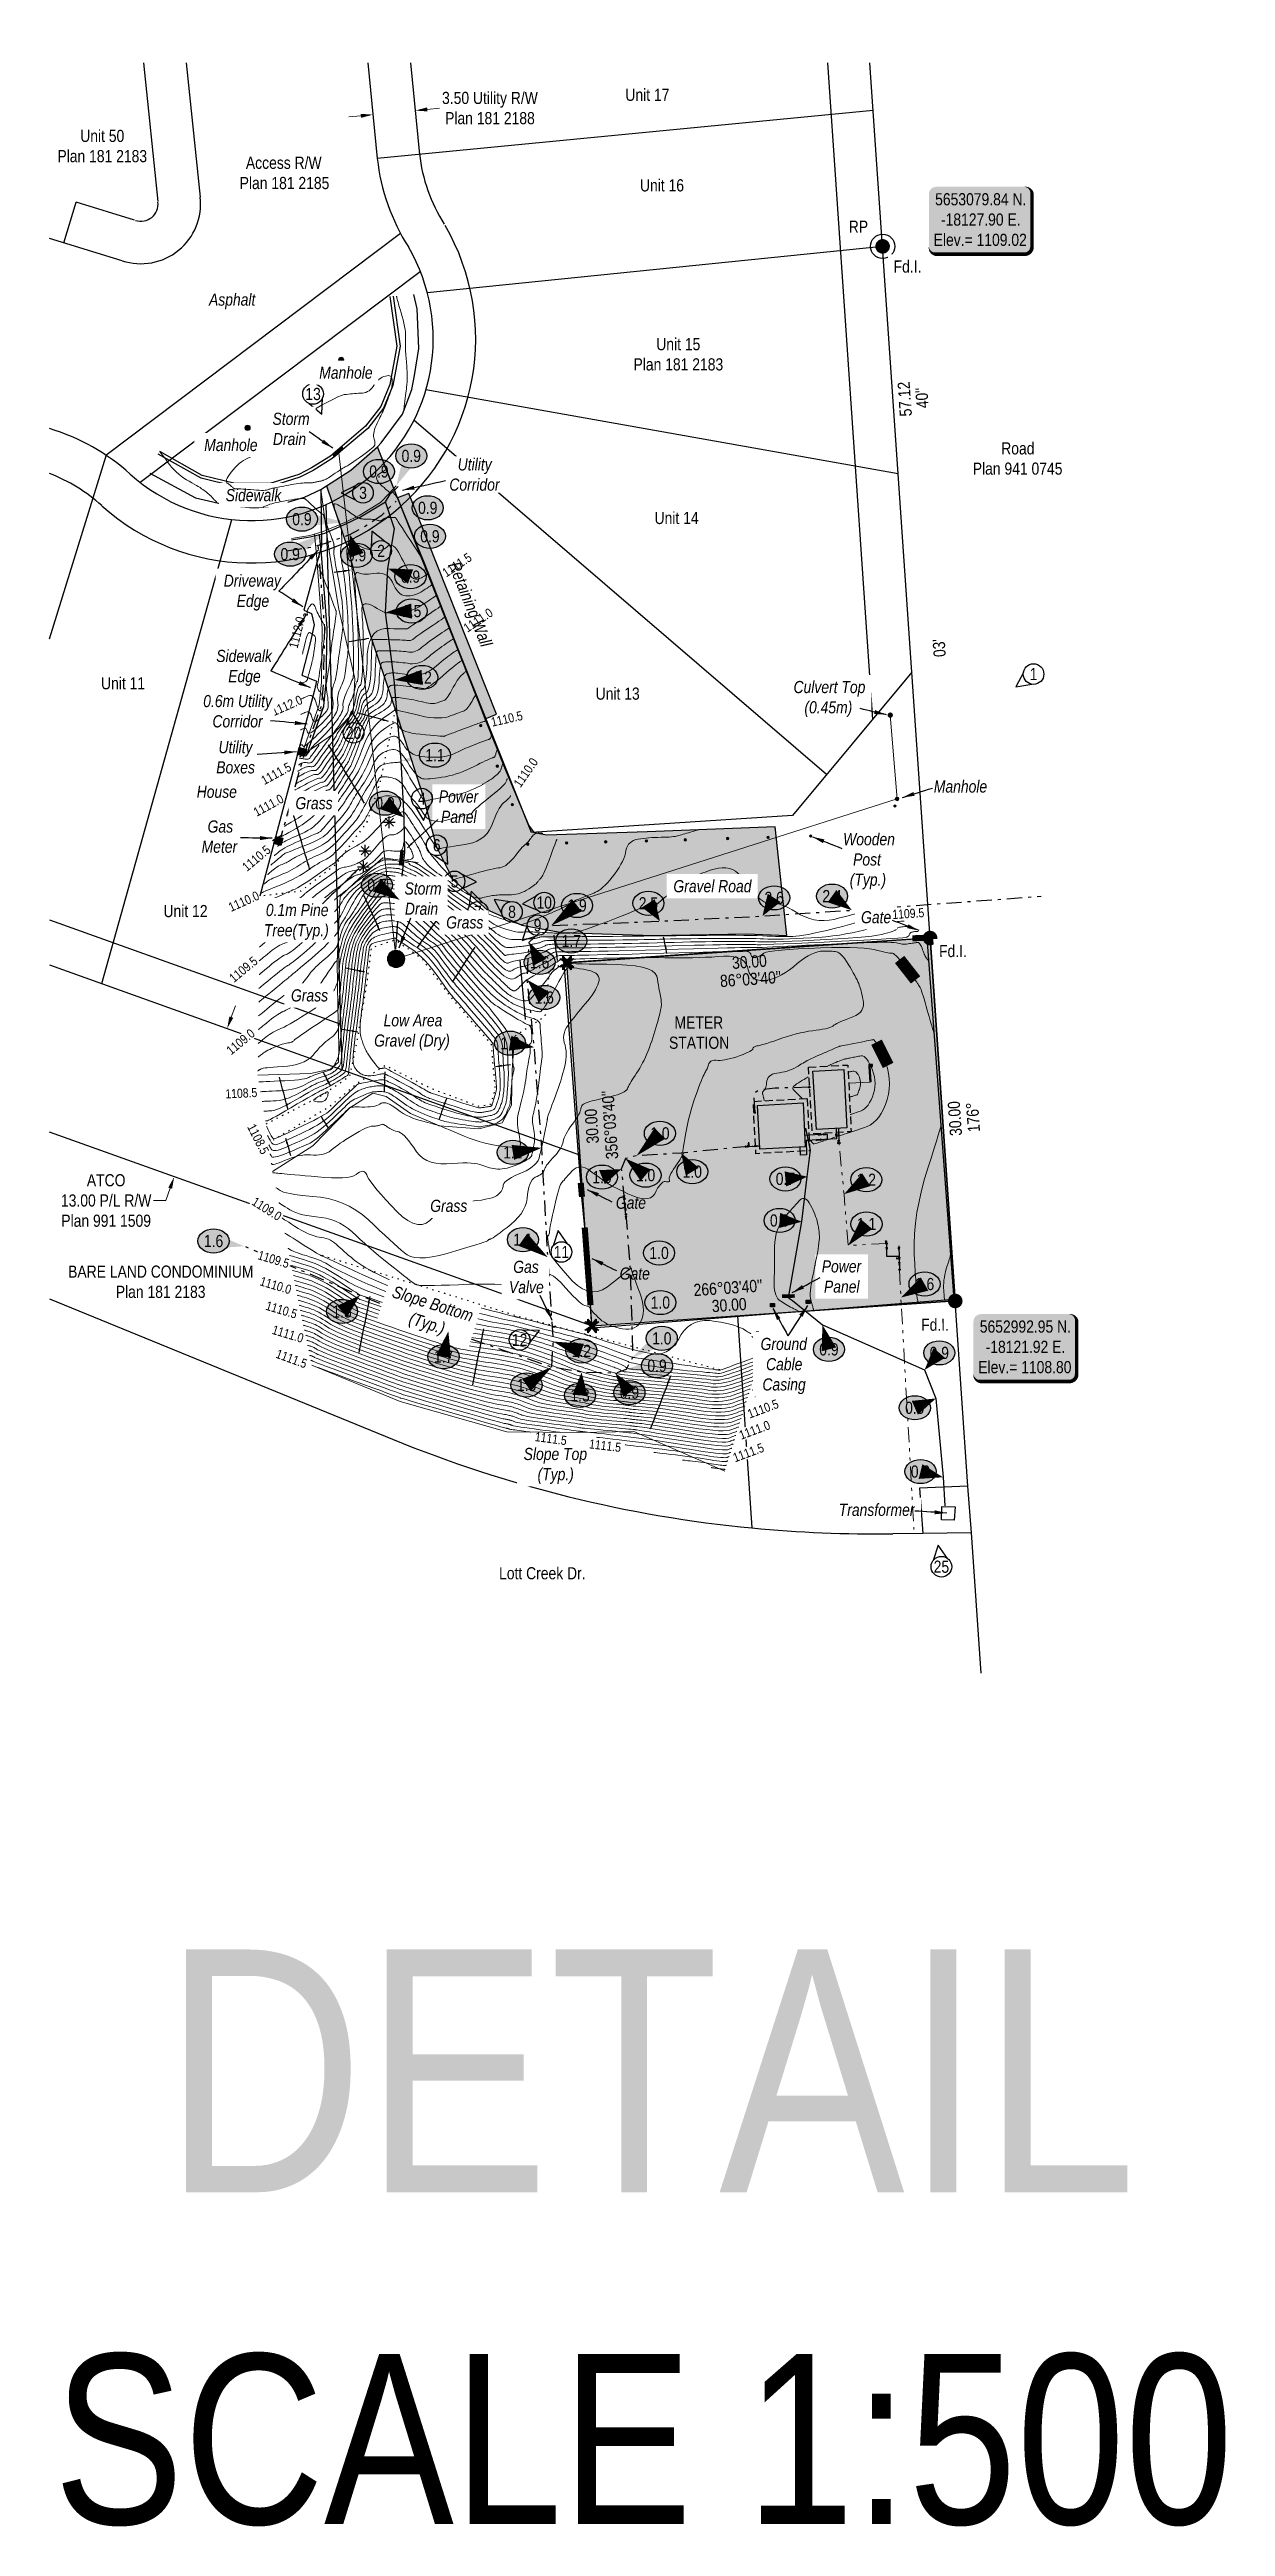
# Model space of a CAD drawing. Extents: x -19176 to -17597, y 5652440 to 5654285.
# Drawn here: x -17870.9 to -17774, y 5653019.3 to 5653223.4 of the extents above; entities that cross this region are included whole.
import ezdxf
from ezdxf.enums import TextEntityAlignment as Align

# ---------------------------------------------------------------- set-up
doc = ezdxf.new("R2010")
doc.units = 0
doc.header["$LTSCALE"] = 5
doc.header["$PDSIZE"] = 0.5
for name, pattern in [('0', [1, 1, 0]), ('CENTERLINEX3', [5, 2.5, -1, 0.5, -1]), ('CENTERLINEX33', [6.5, 2.5, -1, 0.5, -1, 0.5, -1]), ('DASHED4', [1.875, 1.25, -0.625]), ('foc-TOPO', [1, 0.2, -0.8])]:
    doc.linetypes.add(name, pattern=pattern)
doc.layers.get('Defpoints').update_dxf_attribs({"color": 9})
for name, color, linetype in [('35', 37, 'Continuous'), ('AS-CABLE', 224, 'foc-CABLE'), ('AS-CABLE-T', 224, 'foc-CABLE'), ('AS-FENCE', 48, 'foc-FENCE'), ('AS-FENCE-DASH', 48, 'foc-FENCE-DASH'), ('AS-PIPE-AG-CLIENT HIGH PRESSURE', 240, 'Continuous'), ('AS-PIPE-AG-CLIENT LOW PRESSURE', 182, 'Continuous'), ('AS-POWER-BURIED-ATCO PIPELINES', 241, 'foc-POWER_BURIED'), ('AS-ROADS', 254, 'Continuous'), ('AS-SYMBOL', 7, 'Continuous'), ('CG-NOTES', 7, 'Continuous'), ('DETAIL-T', 7, 'Continuous'), ('F-RW', 190, 'Continuous'), ('L-BD', 7, 'Continuous'), ('L-BD1', 253, 'Continuous'), ('L-MON', 1, 'Continuous'), ('L-TITLEDB', 4, 'Continuous'), ('L-TITLEDB-T', 4, 'Continuous'), ('P-ELEVATION', 7, 'Continuous'), ('P-PROPOSED', 10, 'Continuous'), ('P-PROPOSED-H', 21, 'Continuous'), ('T-BUSH', 110, '0'), ('T-BUSH-T', 110, 'Continuous'), ('T-LOW-AREA', 48, 'foc-TOPO')]:
    doc.layers.add(name, color=color, linetype=linetype)
for name, color, linetype, lineweight in [('AS-CABLE-ATCO PIPELINES', 241, 'foc-CABLE', 9), ('AS-GENERAL', 48, 'Continuous', 18), ('EXISTING PIPE (EXIST OR HP)', 240, 'CENTERLINEX33', 20), ('F-RW-T', 190, 'Continuous', 9), ('T-ELEVATION', 48, 'Continuous', 18), ('T-TEXT', 48, 'Continuous', 18)]:
    doc.layers.add(name, color=color, linetype=linetype, lineweight=lineweight)
for name, color, linetype, lineweight, true_color in [('AS-STORM', 7, 'foc-STORM', 9, 0x29a300), ('AS-STRUCTURE', 7, 'Continuous', 30, 0x595959), ('AS-TELUS-ATCO PIPELINES', 7, 'foc-TEL', 9, 0xff9c38), ('C-TOPO-MAJR', 7, 'Continuous', 15, 0xd3aa5f), ('C-TOPO-MINR', 7, 'Continuous', 13, 0xe9d5af), ('EXISTING PIPE IP', 7, 'CENTERLINEX3', 30, 0x3800e0)]:
    doc.layers.add(name, color=color, linetype=linetype, lineweight=lineweight, true_color=true_color)
for name, color, linetype, true_color in [('AS-STRUCTURE-H', 7, 'Continuous', 0xa8a8a8), ('AS-STRUCTURE-T', 7, 'Continuous', 0x454545), ('C-TOPO-MAJR-TEXT', 7, 'Continuous', 0x644b1b)]:
    doc.layers.add(name, color=color, linetype=linetype, true_color=true_color)
doc.styles.add('0.50', font='ARIALN.TTF', dxfattribs={"height": 0.5})
doc.styles.add('1.0', font='ARIALN.TTF', dxfattribs={"height": 1})
doc.styles.add('80', font='ARIALN.TTF', dxfattribs={"height": 10})
doc.styles.add('80CG', font='ARIALN.TTF', dxfattribs={"height": 10})
doc.styles.add('80L', font='ARIALN.TTF', dxfattribs={"height": 10})
doc.styles.add('foc-LtypeFont', font='ARIALN.TTF', dxfattribs={"height": 7.35})
doc.styles.get("Standard").update_dxf_attribs({"font": 'ARIALN.TTF'})
doc.linetypes.add('foc-CABLE', pattern='A,2,-1,["C",foc-LtypeFont,S=0.2,R=0,X=-0.625,Y=-0.75],-1.24,8', length=12.24)
doc.linetypes.add('foc-FENCE', pattern='A,10,-1,["X",foc-LtypeFont,S=0.2,R=0,X=-0.625,Y=-0.75],-1.24', length=12.24)
doc.linetypes.add('foc-FENCE-DASH', pattern='A,0.5,-0.5,1,-0.5,1,-0.5,1,-0.5,1,-0.5,["X",foc-LtypeFont,S=0.2,R=0,X=-0.625,Y=-0.75],-0.5', length=7.5)
doc.linetypes.add('foc-POWER_BURIED', pattern='A,10,-1,["P",foc-LtypeFont,S=0.2,R=0,X=-0.425,Y=-0.75],-2', length=13)
doc.linetypes.add('foc-STORM', pattern='A,10,-1,["ST",foc-LtypeFont,S=0.2,R=0,X=-0.5,Y=-0.75],-2.75', length=13.75)
doc.linetypes.add('foc-TEL', pattern='A,2,-1,["T",foc-LtypeFont,S=0.2,R=0,X=-0.425,Y=-0.75],-1.24,8', length=12.24)
doc.linetypes.add('foc-TOPO-flowdirection-NOLINE', pattern='A,0,[">",foc-LtypeFont,S=0.3,R=0,X=0,Y=-0.945],-20,[">",foc-LtypeFont,S=0.3,R=0,X=0,Y=-0.945],0', length=20)
doc.dimstyles.new('Compass 250', dxfattribs={"dimscale": 0.25, "dimtxt": 0.45, "dimasz": 2, "dimexe": 0.2, "dimexo": 0.0625, "dimgap": 0.5, "dimtad": 0, "dimtih": 1, "dimtoh": 1, "dimzin": 0, "dimdsep": 46, "dimtxsty": '0.50', "dimcen": 0.1, "dimse1": 1, "dimse2": 1, "dimclrd": 256, "dimclrt": 256, "dimaunit": 1, "dimadec": 4, "dimazin": 0, "dimtfac": 0.06, "dimtofl": 0, "dimtmove": 0, "dimatfit": 0, "dimfxl": 0.2, "dimtolj": 1, "dimtzin": 0, "dimlwd": -1, "dimarcsym": 0})
doc.dimstyles.new('Compass 500', dxfattribs={"dimscale": 0.5, "dimtxt": 0.9, "dimasz": 2, "dimexe": 0.2, "dimexo": 0.0625, "dimgap": 0.5, "dimtad": 0, "dimtih": 1, "dimtoh": 1, "dimzin": 0, "dimdsep": 46, "dimtxsty": '1.0', "dimcen": 0.1, "dimse1": 1, "dimse2": 1, "dimclrd": 256, "dimclrt": 256, "dimaunit": 1, "dimadec": 4, "dimazin": 0, "dimtfac": 0.06, "dimtofl": 0, "dimtmove": 0, "dimatfit": 0, "dimfxl": 0.2, "dimtolj": 1, "dimtzin": 0, "dimlwd": -1, "dimarcsym": 0})

msp = doc.modelspace()

# ---------------------------------------------------------------- texts
at = {"layer": 'C-TOPO-MAJR-TEXT', "char_height": 0.75, "attachment_point": 5}
for s, insert, rotation in [('1110.5', (-17833.208, 5653168.263, 1110.5), 12.70352), ('1110.0', (-17831.643, 5653163.835, 1110), 55.24777), ('1110.0', (-17854.877, 5653153.221, 1110), 24.08865), ('1109.5', (-17854.914, 5653147.612, 1109.5), 39.45766), ('1108.5', (-17855.086, 5653137.414, 1108.5), 2.84472), ('1108.5', (-17853.697, 5653133.638, 1108.5), 297.03622), ('1110.0', (-17852.248, 5653121.578, 1110), 343.24618), ('1110.5', (-17851.773, 5653119.564, 1110.5), 343.24618), ('1111.5', (-17850.948, 5653115.535, 1111.5), 339.73222), ('1109.5', (-17811.134, 5653114.886, 1109.5), 20.42699), ('1110.0', (-17811.744, 5653113.139, 1110), 20.42699), ('1110.5', (-17812.099, 5653111.409, 1110.5), 20.42699), ('1111.5', (-17829.578, 5653108.954, 1111.5), 352.42943), ('1111.5', (-17825.109, 5653108.374, 1111.5), 353.22507)]:
    msp.add_mtext(s, dxfattribs=dict(at, insert=insert, rotation=rotation))
at = {"layer": 'C-TOPO-MAJR-TEXT', "char_height": 0.75, "attachment_point": 5, "bg_fill": 1, "box_fill_scale": 1.15, "bg_fill_color": 21, "bg_fill_transparency": 0}
for insert, rotation in [((-17800.194, 5653147.589, 1109), 307.98467), ((-17802.278, 5653140.657, 1109), 296.47004)]:
    msp.add_mtext('1109', dxfattribs=dict(at, insert=insert, rotation=rotation))
at = {"layer": 'C-TOPO-MAJR-TEXT', "insert": (-17851.247, 5653117.576, 1111), "char_height": 0.75, "width": 3.52887, "attachment_point": 5, "rotation": 343.24611}
msp.add_mtext('1111.0', dxfattribs=at)
at = {"layer": 'CG-NOTES', "color": 3, "insert": (-17875.46, 5653066.865), "char_height": 20, "width": 105.50559, "attachment_point": 1, "style": '80CG'}
msp.add_mtext('\\pi13.94;DETAIL\\P\\pi4.9226;{\\H0.7x;SCALE 1:500}', dxfattribs=at)
at = {"layer": 'L-BD', "color": 1, "style": '80L'}
for s, p in [('57.12', (-17800.43, 5653194.611)), ("40''", (-17799.008, 5653194.708)), ("03'", (-17797.589, 5653174.1))]:
    msp.add_text(s, height=1, rotation=93.9268, dxfattribs=at).set_placement(p, align=Align.MIDDLE)
at = {"layer": 'L-BD1', "style": '80L'}
for s, rotation, p in [("86°03'40''", 3.93885, (-17813.127, 5653146.826)), ('30.00', 3.93885, (-17813.225, 5653148.247)), ('30.00', 93.98458, (-17796.299, 5653135.33)), ('176°', 93.98458, (-17794.802, 5653135.434)), ("266°03'40''", 3.93885, (-17814.988, 5653121.388)), ('30.00', 3.93885, (-17814.89, 5653119.966))]:
    msp.add_text(s, height=1, rotation=rotation, dxfattribs=at).set_placement(p, align=Align.MIDDLE)
at = {"layer": 'L-BD1', "insert": (-17826.712, 5653134.668), "char_height": 1, "width": 2.73383, "attachment_point": 2, "rotation": 93.93885, "line_spacing_factor": 0.9, "style": '80L', "bg_fill": 1, "box_fill_scale": 1.15, "bg_fill_color": 21, "bg_fill_transparency": 0}
msp.add_mtext("30.00 356°03'40''", dxfattribs=at)
at = {"layer": 'L-TITLEDB-T', "char_height": 1, "attachment_point": 1, "style": '80L'}
for s, width, insert in [('\\pi1.9324;Unit 17', 7.35175, (-17825.376, 5653220.176)), ('\\pi1.9334;Unit 50\\P\\pi0.052408;Plan 181 2183', 7.35175, (-17870.29, 5653216.792)), ('\\pi0.56196;Access R/W\\P\\pi0.048997;Plan 181 2185', 7.35175, (-17855.27, 5653214.576)), ('\\pi1.9324;Unit 16', 7.35175, (-17824.173, 5653212.719)), ('\\pi1.9289;Unit 15\\P\\pi0.052408;Plan 181 2183', 7.35175, (-17822.825, 5653199.633)), ('\\pi2.3928;Road\\P\\pi0.048997;Plan 941 0745', 7.35175, (-17794.869, 5653191.046)), ('\\pi1.9334;Unit 14', 7.35175, (-17822.972, 5653185.312)), ('\\pi2.0111;Unit 11', 7.35175, (-17868.654, 5653171.693)), ('\\pi1.9324;Unit 13', 7.35175, (-17827.824, 5653170.839)), ('\\pi1.9354;Unit 12', 7.35175, (-17863.433, 5653152.923)), ('\\pi0.48556;METER\\P\\pi0.030921;STATION', 4.87903, (-17819.879, 5653143.742)), ('\\pi0.045928;Lott Creek Dr.', 7.04206, (-17833.895, 5653098.365))]:
    msp.add_mtext_dynamic_manual_height_columns(s, width=width, gutter_width=50, heights=[0], dxfattribs=dict(at, insert=insert))
at = {"layer": 'T-TEXT', "char_height": 1, "attachment_point": 1, "style": '80L', "bg_fill": 1, "box_fill_scale": 1.15, "bg_fill_color": 21, "bg_fill_transparency": 0}
for insert in [(-17824.225, 5653128.895), (-17823.909, 5653123.06)]:
    msp.add_mtext_dynamic_manual_height_columns('{\\fArial Narrow|b0|i1|c0|p34;Gate}', width=2.46566, gutter_width=50, heights=[0], dxfattribs=dict(at, insert=insert))

# ---------------------------------------------------------------- blocks, each defined once
blk = doc.blocks.new('fdia')
at = {"color": 255, "const_width": 1}
blk.add_lwpolyline([(-0.5, 0, 1), (0.5, 0, 1)], format="xyb", close=True, dxfattribs=at)
blk = doc.blocks.new('Fdiaa')
blk.add_blockref('fdia', (0, 0))
blk = doc.blocks.new('fdib')
at = {"color": 1, "const_width": 1.6}
blk.add_lwpolyline([(-0.4, 0, 1), (0.4, 0, 1)], format="xyb", close=True, dxfattribs=at)
at = {"color": 1}
blk.add_circle((0, 0), 0.8, dxfattribs=at)
blk = doc.blocks.new('Fdibb')
blk.add_blockref('fdib', (0, 0))
blk = doc.blocks.new('fdicc')
for name in ['Fdibb', 'Fdiaa']:
    blk.add_blockref(name, (0, 0))
blk = doc.blocks.new('FDI')
blk.add_blockref('fdicc', (0, 0))
blk = doc.blocks.new('FENCE POST')
at = {"layer": 'AS-GENERAL'}
for p, q in [((0.04, 0.04), (-0.04, -0.04)), ((0.04, -0.04), (-0.04, 0.04))]:
    blk.add_line(p, q, dxfattribs=at)
blk.add_circle((0, 0), 0.05, dxfattribs=at)
blk = doc.blocks.new('VALVE')
h = blk.add_hatch(color=255)
h.dxf.hatch_style = 1
edge = h.paths.add_edge_path()
edge.add_line((-0.3, 0.2), (-1.2, 0.6))
edge.add_line((-1.2, 0.6), (-1.2, -0.6))
edge.add_line((-1.2, -0.6), (-0.3, -0.2))
edge.add_arc((0, 0), 0.411, 215.8775, 324.1225)
edge.add_line((0.3, -0.2), (1.2, -0.6))
edge.add_line((1.2, -0.6), (1.2, 0.6))
edge.add_line((1.2, 0.6), (0.3, 0.2))
edge.add_arc((0, 0), 0.411, 35.8775, 144.1225)
at = {"color": 48}
for p, q in [((-1.1, 0.4), (-1.1, -0.4)), ((-0.3, 0.1), (-1.1, 0.4)), ((0.3, 0.1), (1.1, 0.4)), ((1.1, 0.4), (1.1, -0.4)), ((-1.1, -0.4), (-0.3, -0.1)), ((1.1, -0.4), (0.3, -0.1))]:
    blk.add_line(p, q, dxfattribs=at)
for radius in [0.311, 0.11]:
    blk.add_circle((0, 0), radius, dxfattribs=at)
blk = doc.blocks.new('*D22')
at = {"layer": 'Defpoints', "color": 0, "transparency": 16777216}
for p in [(-17844.23, 5653218), (-17840.76, 5653218.38), (-17840.75, 5653218.34)]:
    blk.add_point(p, dxfattribs=at)
at = {"layer": 'F-RW-T', "transparency": 16777216}
for p, q in [((-17845.23, 5653217.94), (-17846.23, 5653217.85)), ((-17839.76, 5653218.48), (-17838.76, 5653218.58))]:
    blk.add_line(p, q, dxfattribs=at)
for points in [[(-17845.25, 5653218.11), (-17845.22, 5653217.78), (-17844.24, 5653218.04)], [(-17839.78, 5653218.64), (-17839.74, 5653218.31), (-17840.76, 5653218.38)]]:
    blk.add_solid(points, dxfattribs=at)
at = {"layer": 'F-RW-T', "transparency": 16777216, "insert": (-17834.6, 5653218.58), "char_height": 1, "attachment_point": 5, "style": '1.0'}
blk.add_mtext('\\A1;3.50 Utility R/W\\PPlan 181 2188', dxfattribs=at)
blk = doc.blocks.new('*D23')
at = {"layer": 'Defpoints', "color": 0, "transparency": 16777216}
for p in [(-17858.61, 5653143.58), (-17862.97, 5653131.38), (-17860.61, 5653130.53)]:
    blk.add_point(p, dxfattribs=at)
at = {"layer": 'F-RW-T', "transparency": 16777216}
for p, q in [((-17855.91, 5653143.68), (-17855.57, 5653144.62)), ((-17860.95, 5653129.59), (-17861.31, 5653128.57)), ((-17861.31, 5653128.57), (-17862.31, 5653128.57))]:
    blk.add_line(p, q, dxfattribs=at)
for points in [[(-17856.07, 5653143.74), (-17855.75, 5653143.63), (-17856.25, 5653142.74)], [(-17861.1, 5653129.65), (-17860.79, 5653129.54), (-17860.61, 5653130.53)]]:
    blk.add_solid(points, dxfattribs=at)
at = {"layer": 'F-RW-T', "transparency": 16777216, "insert": (-17866.22, 5653128.57), "char_height": 1, "attachment_point": 5, "style": '1.0'}
blk.add_mtext('\\A1;\\A1;ATCO\\P13.00 P/L R/W\\PPlan 991 1509', dxfattribs=at)
blk = doc.blocks.new('TEMP')
h = blk.add_hatch(color=255)
h.dxf.hatch_style = 1
h.paths.add_polyline_path([(0, 0.25), (-0.67, 1.15), (-0.67, 0.67), (-1.15, 0.67), (-0.25, 0), (-1.15, -0.67), (-0.67, -0.67), (-0.67, -1.15), (0, -0.25), (0.67, -1.15), (0.67, -0.67), (1.15, -0.67), (0.25, 0), (1.15, 0.67), (0.67, 0.67), (0.67, 1.15)])
h.paths.add_polyline_path([(0.57, 0.85), (0.57, 0.57), (0.85, 0.57), (0.08, 0), (0.85, -0.57), (0.57, -0.57), (0.57, -0.85), (0, -0.08), (-0.57, -0.85), (-0.57, -0.57), (-0.85, -0.57), (-0.08, 0), (-0.85, 0.57), (-0.57, 0.57), (-0.57, 0.85), (0, 0.08)], flags=16)
h = blk.add_hatch(color=1)
h.dxf.hatch_style = 1
h.paths.add_polyline_path([(0, 0.08), (-0.57, 0.85), (-0.57, 0.57), (-0.85, 0.57), (-0.08, 0), (-0.85, -0.57), (-0.57, -0.57), (-0.57, -0.85), (0, -0.08), (0.57, -0.85), (0.57, -0.57), (0.85, -0.57), (0.08, 0), (0.85, 0.57), (0.57, 0.57), (0.57, 0.85)])
at = {"color": 1}
for p, q in [((-0.08, 0), (0.08, 0)), ((0, 0.08), (0, -0.08))]:
    blk.add_line(p, q, dxfattribs=at)
at = {"color": 255, "flags": 128}
blk.add_lwpolyline([(-0.25, 0), (-1.15, 0.67), (-0.67, 0.67), (-0.67, 1.15), (0, 0.25), (0.67, 1.15), (0.67, 0.67), (1.15, 0.67), (0.25, 0), (1.15, -0.67), (0.67, -0.67), (0.67, -1.15), (0, -0.25), (-0.67, -1.15), (-0.67, -0.67), (-1.15, -0.67)], close=True, dxfattribs=at)
at = {"color": 1, "flags": 128}
blk.add_lwpolyline([(-0.08, 0), (-0.85, 0.57), (-0.57, 0.57), (-0.57, 0.85), (0, 0.08), (0.57, 0.85), (0.57, 0.57), (0.85, 0.57), (0.08, 0), (0.85, -0.57), (0.57, -0.57), (0.57, -0.85), (0, -0.08), (-0.57, -0.85), (-0.57, -0.57), (-0.85, -0.57)], close=True, dxfattribs=at)
blk = doc.blocks.new('*U38')
at = {"layer": '35', "color": 3}
blk.add_circle((0, 0), 10, dxfattribs=at)
at = {"layer": '35', "color": 3, "style": '80'}
blk.add_attdef('RP_001', (-27.9, 11.2), '', height=10, dxfattribs=at)
blk = doc.blocks.new('*U25')
at = {"layer": 'CG-NOTES', "color": 182}
blk.add_lwpolyline([(-8.4, 1.3), (-14.6, -10.6), (-1.3, -8.4)], dxfattribs=at)
blk.add_circle((0, 0), 8.49, dxfattribs=at)
at = {"color": 182, "style": '80L'}
blk.add_attdef('#', text='', height=10, dxfattribs=at).set_placement((0, 0), align=Align.MIDDLE_CENTER)
blk = doc.blocks.new('*U26')
at = {"layer": 'CG-NOTES', "color": 182}
blk.add_lwpolyline([(2.8, 8), (-7.7, 16.3), (-8, 2.8)], dxfattribs=at)
blk.add_circle((0, 0), 8.49, dxfattribs=at)
at = {"color": 182, "style": '80L'}
blk.add_attdef('#', text='', height=10, dxfattribs=at).set_placement((0, 0), align=Align.MIDDLE_CENTER)
blk = doc.blocks.new('*U27')
at = {"layer": 'CG-NOTES', "color": 182}
blk.add_lwpolyline([(-6, 6), (-18, -0.1), (-6, -6)], dxfattribs=at)
blk.add_circle((0, 0), 8.49, dxfattribs=at)
at = {"color": 182, "style": '80L'}
blk.add_attdef('#', text='', height=10, dxfattribs=at).set_placement((0, 0), align=Align.MIDDLE_CENTER)
blk = doc.blocks.new('*U28')
at = {"layer": 'CG-NOTES', "color": 182}
blk.add_lwpolyline([(-5.5, -6.5), (1.5, -17.9), (6.5, -5.5)], dxfattribs=at)
blk.add_circle((0, 0), 8.49, dxfattribs=at)
at = {"color": 182, "style": '80L'}
blk.add_attdef('#', text='', height=10, dxfattribs=at).set_placement((0, 0), align=Align.MIDDLE_CENTER)
blk = doc.blocks.new('*U29')
at = {"layer": 'CG-NOTES', "color": 182}
blk.add_lwpolyline([(5.9, -6.1), (18, -0.4), (6.1, 5.9)], dxfattribs=at)
blk.add_circle((0, 0), 8.49, dxfattribs=at)
at = {"color": 182, "style": '80L'}
blk.add_attdef('#', text='', height=10, dxfattribs=at).set_placement((0, 0), align=Align.MIDDLE_CENTER)
blk = doc.blocks.new('*U30')
at = {"layer": 'CG-NOTES', "color": 182}
blk.add_lwpolyline([(-2.2, -8.2), (9, -15.6), (8.2, -2.2)], dxfattribs=at)
blk.add_circle((0, 0), 8.49, dxfattribs=at)
at = {"color": 182, "style": '80L'}
blk.add_attdef('#', text='', height=10, dxfattribs=at).set_placement((0, 0), align=Align.MIDDLE_CENTER)
blk = doc.blocks.new('*U31')
at = {"layer": 'CG-NOTES', "color": 182}
blk.add_lwpolyline([(3.8, 7.6), (-5.7, 17.1), (-7.6, 3.8)], dxfattribs=at)
blk.add_circle((0, 0), 8.49, dxfattribs=at)
at = {"color": 182, "style": '80L'}
blk.add_attdef('#', text='', height=10, dxfattribs=at).set_placement((0, 0), align=Align.MIDDLE_CENTER)
blk = doc.blocks.new('*U32')
at = {"layer": 'CG-NOTES', "color": 182}
blk.add_lwpolyline([(-1.6, 8.3), (-14.8, 10.2), (-8.3, -1.6)], dxfattribs=at)
blk.add_circle((0, 0), 8.49, dxfattribs=at)
at = {"color": 182, "style": '80L'}
blk.add_attdef('#', text='', height=10, dxfattribs=at).set_placement((0, 0), align=Align.MIDDLE_CENTER)
blk = doc.blocks.new('*U33')
at = {"layer": 'CG-NOTES', "color": 182}
blk.add_lwpolyline([(-8.5, 0), (-12.7, -12.7), (0, -8.5)], dxfattribs=at)
blk.add_circle((0, 0), 8.49, dxfattribs=at)
at = {"color": 182, "style": '80L'}
blk.add_attdef('#', text='', height=10, dxfattribs=at).set_placement((0, 0), align=Align.MIDDLE_CENTER)
blk = doc.blocks.new('*U34')
at = {"layer": 'CG-NOTES', "color": 182}
blk.add_lwpolyline([(-6.4, 5.6), (-18, -1.2), (-5.6, -6.4)], dxfattribs=at)
blk.add_circle((0, 0), 8.49, dxfattribs=at)
at = {"color": 182, "style": '80L'}
blk.add_attdef('#', text='', height=10, dxfattribs=at).set_placement((0, 0), align=Align.MIDDLE_CENTER)
blk = doc.blocks.new('*U35')
at = {"layer": 'CG-NOTES', "color": 182}
blk.add_lwpolyline([(5.1, 6.8), (-2.6, 17.8), (-6.8, 5.1)], dxfattribs=at)
blk.add_circle((0, 0), 8.49, dxfattribs=at)
at = {"color": 182, "style": '80L'}
blk.add_attdef('#', text='', height=10, dxfattribs=at).set_placement((0, 0), align=Align.MIDDLE_CENTER)
blk = doc.blocks.new('*U36')
at = {"layer": 'CG-NOTES', "color": 182}
blk.add_lwpolyline([(8, -2.9), (16.3, 7.7), (2.9, 8)], dxfattribs=at)
blk.add_circle((0, 0), 8.49, dxfattribs=at)
at = {"color": 182, "style": '80L'}
blk.add_attdef('#', text='', height=10, dxfattribs=at).set_placement((0, 0), align=Align.MIDDLE_CENTER)
blk = doc.blocks.new('*U37')
at = {"layer": 'CG-NOTES', "color": 182}
blk.add_lwpolyline([(-3.1, -7.9), (7.3, -16.5), (7.9, -3.1)], dxfattribs=at)
blk.add_circle((0, 0), 8.49, dxfattribs=at)
at = {"color": 182, "style": '80L'}
blk.add_attdef('#', text='', height=10, dxfattribs=at).set_placement((0, 0), align=Align.MIDDLE_CENTER)
blk = doc.blocks.new('*U39')
h = blk.add_hatch(color=254)
edge = h.paths.add_edge_path()
edge.add_line((-36.5, -28.5), (36.5, -28.5))
edge.add_arc((36.5, -22.5), 6, 270, 360)
edge.add_line((42.5, -22.5), (42.5, 21))
edge.add_arc((36.5, 21), 6, 0, 90)
edge.add_line((36.5, 27), (-36.5, 27))
edge.add_arc((-36.5, 21), 6, 90, 180)
edge.add_line((-42.5, 21), (-42.5, -22.5))
edge.add_arc((-36.5, -22.5), 6, 180, 270)
at = {"color": 1, "flags": 128}
blk.add_lwpolyline([(-36.5, -28.5, 3, 3, 0), (36.5, -28.5, 3, 3, 0.414214), (42.5, -22.5, 3, 3, 0), (42.5, 21, 3, 0, 0.414214), (36.5, 27, 0, 0, 0), (-36.5, 27, 0, 0, 0.414214), (-42.5, 21, 0, 0, 0), (-42.5, -22.5, 0, 3, 0.414214)], format="xyseb", close=True, dxfattribs=at)
blk.add_lwpolyline([(-37.5, -26.3, 0, 10, 0), (0, 0, 5, 5, 0)], format="xyseb", dxfattribs=at)
at = {"color": 1, "style": '80'}
blk.add_attdef('ENTER_TEXT_001', (-36, -5), '', height=10, dxfattribs=at)
blk = doc.blocks.new('RISER')
h = blk.add_hatch(color=255)
h.dxf.hatch_style = 1
edge = h.paths.add_edge_path()
edge.add_arc((0, 0), 0.7, 0, 360)
blk.add_hatch(color=13).paths.add_polyline_path([(0.6, -0.2), (-0.6, -0.2, 0.774597)])
at = {"color": 13}
blk.add_line((-0.6, -0.2), (0.6, -0.2), dxfattribs=at)
blk.add_circle((0, 0), 0.6, dxfattribs=at)
blk = doc.blocks.new('Flange')
at = {"layer": 'AS-GENERAL'}
h = blk.add_hatch(color=256, dxfattribs=at)
h.dxf.hatch_style = 1
h.paths.add_polyline_path([(-0.2, 0), (0.2, 0), (0.2, 0), (-0.2, 0)])
blk.add_lwpolyline([(-0.2, 0), (0.2, 0), (0.2, 0), (-0.2, 0)], close=True, dxfattribs=at)
blk = doc.blocks.new('*U41')
at = {"layer": 'P-ELEVATION'}
h = blk.add_hatch(color=111, dxfattribs=at)
h.dxf.hatch_style = 1
edge = h.paths.add_edge_path()
edge.add_ellipse((0, 0), major_axis=(-12.8, 0), ratio=0.779302, start_angle=0, end_angle=360)
at = {"layer": 'P-ELEVATION', "color": 7, "flags": 128}
blk.add_lwpolyline([(0, 0, 12.5, 0, 0), (-23.5, -15.5, 0, 0, 0)], format="xyseb", dxfattribs=at)
at = {"layer": 'P-ELEVATION', "color": 7}
blk.add_ellipse((0, 0), major_axis=(-12.8, 0), ratio=0.779302, dxfattribs=at)
at = {"layer": 'P-ELEVATION', "style": '80'}
blk.add_attdef('ELEVATION', text='', height=10, dxfattribs=at).set_placement((0, 0), align=Align.MIDDLE_CENTER)
blk = doc.blocks.new('*U42')
at = {"layer": 'P-ELEVATION'}
h = blk.add_hatch(color=111, dxfattribs=at)
h.dxf.hatch_style = 1
edge = h.paths.add_edge_path()
edge.add_ellipse((0, 0), major_axis=(-12.8, 0), ratio=0.779302, start_angle=0, end_angle=360)
at = {"layer": 'P-ELEVATION', "color": 7, "flags": 128}
blk.add_lwpolyline([(0, 0, 12.5, 0, 0), (-23.8, -13.5, 0, 0, 0)], format="xyseb", dxfattribs=at)
at = {"layer": 'P-ELEVATION', "color": 7}
blk.add_ellipse((0, 0), major_axis=(-12.8, 0), ratio=0.779302, dxfattribs=at)
at = {"layer": 'P-ELEVATION', "style": '80'}
blk.add_attdef('ELEVATION', text='', height=10, dxfattribs=at).set_placement((0, 0), align=Align.MIDDLE_CENTER)
blk = doc.blocks.new('*U43')
at = {"layer": 'P-ELEVATION'}
h = blk.add_hatch(color=111, dxfattribs=at)
h.dxf.hatch_style = 1
edge = h.paths.add_edge_path()
edge.add_ellipse((0, 0), major_axis=(-12.8, 0), ratio=0.779302, start_angle=0, end_angle=360)
at = {"layer": 'P-ELEVATION', "color": 7, "flags": 128}
blk.add_lwpolyline([(0, 0, 12.5, 0, 0), (-24.1, -15.7, 0, 0, 0)], format="xyseb", dxfattribs=at)
at = {"layer": 'P-ELEVATION', "color": 7}
blk.add_ellipse((0, 0), major_axis=(-12.8, 0), ratio=0.779302, dxfattribs=at)
at = {"layer": 'P-ELEVATION', "style": '80'}
blk.add_attdef('ELEVATION', text='', height=10, dxfattribs=at).set_placement((0, 0), align=Align.MIDDLE_CENTER)
blk = doc.blocks.new('*U44')
at = {"layer": 'P-ELEVATION'}
h = blk.add_hatch(color=111, dxfattribs=at)
h.dxf.hatch_style = 1
edge = h.paths.add_edge_path()
edge.add_ellipse((0, 0), major_axis=(-12.8, 0), ratio=0.779302, start_angle=0, end_angle=360)
at = {"layer": 'P-ELEVATION', "color": 7, "flags": 128}
blk.add_lwpolyline([(0, 0, 12.5, 0, 0), (-25.4, -3.2, 0, 0, 0)], format="xyseb", dxfattribs=at)
at = {"layer": 'P-ELEVATION', "color": 7}
blk.add_ellipse((0, 0), major_axis=(-12.8, 0), ratio=0.779302, dxfattribs=at)
at = {"layer": 'P-ELEVATION', "style": '80'}
blk.add_attdef('ELEVATION', text='', height=10, dxfattribs=at).set_placement((0, 0), align=Align.MIDDLE_CENTER)
blk = doc.blocks.new('*U45')
at = {"layer": 'P-ELEVATION'}
h = blk.add_hatch(color=111, dxfattribs=at)
h.dxf.hatch_style = 1
edge = h.paths.add_edge_path()
edge.add_ellipse((0, 0), major_axis=(-12.8, 0), ratio=0.779302, start_angle=0, end_angle=360)
at = {"layer": 'P-ELEVATION', "color": 7, "flags": 128}
blk.add_lwpolyline([(0, 0, 12.5, 0, 0), (-11.6, 16.1, 0, 0, 0)], format="xyseb", dxfattribs=at)
at = {"layer": 'P-ELEVATION', "color": 7}
blk.add_ellipse((0, 0), major_axis=(-12.8, 0), ratio=0.779302, dxfattribs=at)
at = {"layer": 'P-ELEVATION', "style": '80'}
blk.add_attdef('ELEVATION', text='', height=10, dxfattribs=at).set_placement((0, 0), align=Align.MIDDLE_CENTER)
blk = doc.blocks.new('*U46')
at = {"layer": 'P-ELEVATION'}
h = blk.add_hatch(color=111, dxfattribs=at)
h.dxf.hatch_style = 1
edge = h.paths.add_edge_path()
edge.add_ellipse((0, 0), major_axis=(-12.8, 0), ratio=0.779302, start_angle=0, end_angle=360)
at = {"layer": 'P-ELEVATION', "color": 7, "flags": 128}
blk.add_lwpolyline([(0, 0, 12.5, 0, 0), (1.3, 18.9, 0, 0, 0)], format="xyseb", dxfattribs=at)
at = {"layer": 'P-ELEVATION', "color": 7}
blk.add_ellipse((0, 0), major_axis=(-12.8, 0), ratio=0.779302, dxfattribs=at)
at = {"layer": 'P-ELEVATION', "style": '80'}
blk.add_attdef('ELEVATION', text='', height=10, dxfattribs=at).set_placement((0, 0), align=Align.MIDDLE_CENTER)
blk = doc.blocks.new('*U48')
at = {"layer": 'P-ELEVATION'}
h = blk.add_hatch(color=111, dxfattribs=at)
h.dxf.hatch_style = 1
edge = h.paths.add_edge_path()
edge.add_ellipse((0, 0), major_axis=(-12.8, 0), ratio=0.779302, start_angle=0, end_angle=360)
at = {"layer": 'P-ELEVATION', "color": 7, "flags": 128}
blk.add_lwpolyline([(0, 0, 12.5, 0, 0), (20.8, 14.8, 0, 0, 0)], format="xyseb", dxfattribs=at)
at = {"layer": 'P-ELEVATION', "color": 7}
blk.add_ellipse((0, 0), major_axis=(-12.8, 0), ratio=0.779302, dxfattribs=at)
at = {"layer": 'P-ELEVATION', "style": '80'}
blk.add_attdef('ELEVATION', text='', height=10, dxfattribs=at).set_placement((0, 0), align=Align.MIDDLE_CENTER)
blk = doc.blocks.new('*U47')
at = {"layer": 'P-ELEVATION'}
h = blk.add_hatch(color=111, dxfattribs=at)
h.dxf.hatch_style = 1
edge = h.paths.add_edge_path()
edge.add_ellipse((0, 0), major_axis=(-12.8, 0), ratio=0.779302, start_angle=0, end_angle=360)
at = {"layer": 'P-ELEVATION', "color": 7, "flags": 128}
blk.add_lwpolyline([(0, 0, 12.5, 0, 0), (-23.1, 7.7, 0, 0, 0)], format="xyseb", dxfattribs=at)
at = {"layer": 'P-ELEVATION', "color": 7}
blk.add_ellipse((0, 0), major_axis=(-12.8, 0), ratio=0.779302, dxfattribs=at)
at = {"layer": 'P-ELEVATION', "style": '80'}
blk.add_attdef('ELEVATION', text='', height=10, dxfattribs=at).set_placement((0, 0), align=Align.MIDDLE_CENTER)
blk = doc.blocks.new('*U49')
at = {"layer": 'P-ELEVATION'}
h = blk.add_hatch(color=111, dxfattribs=at)
h.dxf.hatch_style = 1
edge = h.paths.add_edge_path()
edge.add_ellipse((0, 0), major_axis=(-12.8, 0), ratio=0.779302, start_angle=0, end_angle=360)
at = {"layer": 'P-ELEVATION', "color": 7, "flags": 128}
blk.add_lwpolyline([(0, 0, 12.5, 0, 0), (20.5, -14.5, 0, 0, 0)], format="xyseb", dxfattribs=at)
at = {"layer": 'P-ELEVATION', "color": 7}
blk.add_ellipse((0, 0), major_axis=(-12.8, 0), ratio=0.779302, dxfattribs=at)
at = {"layer": 'P-ELEVATION', "style": '80'}
blk.add_attdef('ELEVATION', text='', height=10, dxfattribs=at).set_placement((0, 0), align=Align.MIDDLE_CENTER)
blk = doc.blocks.new('*U50')
at = {"layer": 'P-ELEVATION'}
h = blk.add_hatch(color=111, dxfattribs=at)
h.dxf.hatch_style = 1
edge = h.paths.add_edge_path()
edge.add_ellipse((0, 0), major_axis=(-12.8, 0), ratio=0.779302, start_angle=0, end_angle=360)
at = {"layer": 'P-ELEVATION', "color": 7, "flags": 128}
blk.add_lwpolyline([(0, 0, 12.5, 0, 0), (4, 20.9, 0, 0, 0)], format="xyseb", dxfattribs=at)
at = {"layer": 'P-ELEVATION', "color": 7}
blk.add_ellipse((0, 0), major_axis=(-12.8, 0), ratio=0.779302, dxfattribs=at)
at = {"layer": 'P-ELEVATION', "style": '80'}
blk.add_attdef('ELEVATION', text='', height=10, dxfattribs=at).set_placement((0, 0), align=Align.MIDDLE_CENTER)
blk = doc.blocks.new('*U51')
at = {"layer": 'P-ELEVATION'}
h = blk.add_hatch(color=111, dxfattribs=at)
h.dxf.hatch_style = 1
edge = h.paths.add_edge_path()
edge.add_ellipse((0, 0), major_axis=(-12.8, 0), ratio=0.779302, start_angle=0, end_angle=360)
at = {"layer": 'P-ELEVATION', "color": 7, "flags": 128}
blk.add_lwpolyline([(0, 0, 12.5, 0, 0), (14.6, 13.2, 0, 0, 0)], format="xyseb", dxfattribs=at)
at = {"layer": 'P-ELEVATION', "color": 7}
blk.add_ellipse((0, 0), major_axis=(-12.8, 0), ratio=0.779302, dxfattribs=at)
at = {"layer": 'P-ELEVATION', "style": '80'}
blk.add_attdef('ELEVATION', text='', height=10, dxfattribs=at).set_placement((0, 0), align=Align.MIDDLE_CENTER)
blk = doc.blocks.new('*U52')
at = {"layer": 'P-ELEVATION'}
h = blk.add_hatch(color=111, dxfattribs=at)
h.dxf.hatch_style = 1
edge = h.paths.add_edge_path()
edge.add_ellipse((0, 0), major_axis=(-12.8, 0), ratio=0.779302, start_angle=0, end_angle=360)
at = {"layer": 'P-ELEVATION', "color": 7, "flags": 128}
blk.add_lwpolyline([(0, 0, 12.5, 0, 0), (25.2, -4.3, 0, 0, 0)], format="xyseb", dxfattribs=at)
at = {"layer": 'P-ELEVATION', "color": 7}
blk.add_ellipse((0, 0), major_axis=(-12.8, 0), ratio=0.779302, dxfattribs=at)
at = {"layer": 'P-ELEVATION', "style": '80'}
blk.add_attdef('ELEVATION', text='', height=10, dxfattribs=at).set_placement((0, 0), align=Align.MIDDLE_CENTER)
blk = doc.blocks.new('*U53')
at = {"layer": 'P-ELEVATION'}
h = blk.add_hatch(color=111, dxfattribs=at)
h.dxf.hatch_style = 1
edge = h.paths.add_edge_path()
edge.add_ellipse((0, 0), major_axis=(-12.8, 0), ratio=0.779302, start_angle=0, end_angle=360)
at = {"layer": 'P-ELEVATION', "color": 7, "flags": 128}
blk.add_lwpolyline([(0, 0, 12.5, 0, 0), (23.8, 3.8, 0, 0, 0)], format="xyseb", dxfattribs=at)
at = {"layer": 'P-ELEVATION', "color": 7}
blk.add_ellipse((0, 0), major_axis=(-12.8, 0), ratio=0.779302, dxfattribs=at)
at = {"layer": 'P-ELEVATION', "style": '80'}
blk.add_attdef('ELEVATION', text='', height=10, dxfattribs=at).set_placement((0, 0), align=Align.MIDDLE_CENTER)
blk = doc.blocks.new('*U54')
at = {"layer": 'P-ELEVATION'}
h = blk.add_hatch(color=111, dxfattribs=at)
h.dxf.hatch_style = 1
edge = h.paths.add_edge_path()
edge.add_ellipse((0, 0), major_axis=(-12.8, 0), ratio=0.779302, start_angle=0, end_angle=360)
at = {"layer": 'P-ELEVATION', "color": 7, "flags": 128}
blk.add_lwpolyline([(0, 0, 12.5, 0, 0), (19.9, -3.4, 0, 0, 0)], format="xyseb", dxfattribs=at)
at = {"layer": 'P-ELEVATION', "color": 7}
blk.add_ellipse((0, 0), major_axis=(-12.8, 0), ratio=0.779302, dxfattribs=at)
at = {"layer": 'P-ELEVATION', "style": '80'}
blk.add_attdef('ELEVATION', text='', height=10, dxfattribs=at).set_placement((0, 0), align=Align.MIDDLE_CENTER)
blk = doc.blocks.new('*U61')
at = {"layer": 'P-ELEVATION'}
h = blk.add_hatch(color=111, dxfattribs=at)
h.dxf.hatch_style = 1
edge = h.paths.add_edge_path()
edge.add_ellipse((0, 0), major_axis=(-12.8, 0), ratio=0.779302, start_angle=0, end_angle=360)
at = {"layer": 'P-ELEVATION', "color": 7, "flags": 128}
blk.add_lwpolyline([(0, 0, 12.5, 0, 0), (-13.9, 14.5, 0, 0, 0)], format="xyseb", dxfattribs=at)
at = {"layer": 'P-ELEVATION', "color": 7}
blk.add_ellipse((0, 0), major_axis=(-12.8, 0), ratio=0.779302, dxfattribs=at)
at = {"layer": 'P-ELEVATION', "style": '80'}
blk.add_attdef('ELEVATION', text='', height=10, dxfattribs=at).set_placement((0, 0), align=Align.MIDDLE_CENTER)
blk = doc.blocks.new('*U60')
at = {"layer": 'P-ELEVATION'}
h = blk.add_hatch(color=111, dxfattribs=at)
h.dxf.hatch_style = 1
edge = h.paths.add_edge_path()
edge.add_ellipse((0, 0), major_axis=(-12.8, 0), ratio=0.779302, start_angle=0, end_angle=360)
at = {"layer": 'P-ELEVATION', "color": 7, "flags": 128}
blk.add_lwpolyline([(0, 0, 12.5, 0, 0), (-8.7, 16.6, 0, 0, 0)], format="xyseb", dxfattribs=at)
at = {"layer": 'P-ELEVATION', "color": 7}
blk.add_ellipse((0, 0), major_axis=(-12.8, 0), ratio=0.779302, dxfattribs=at)
at = {"layer": 'P-ELEVATION', "style": '80'}
blk.add_attdef('ELEVATION', text='', height=10, dxfattribs=at).set_placement((0, 0), align=Align.MIDDLE_CENTER)
blk = doc.blocks.new('*U59')
at = {"layer": 'P-ELEVATION'}
h = blk.add_hatch(color=111, dxfattribs=at)
h.dxf.hatch_style = 1
edge = h.paths.add_edge_path()
edge.add_ellipse((0, 0), major_axis=(-12.8, 0), ratio=0.779302, start_angle=0, end_angle=360)
at = {"layer": 'P-ELEVATION', "color": 7, "flags": 128}
blk.add_lwpolyline([(0, 0, 12.5, 0, 0), (-27.3, 5.7, 0, 0, 0)], format="xyseb", dxfattribs=at)
at = {"layer": 'P-ELEVATION', "color": 7}
blk.add_ellipse((0, 0), major_axis=(-12.8, 0), ratio=0.779302, dxfattribs=at)
at = {"layer": 'P-ELEVATION', "style": '80'}
blk.add_attdef('ELEVATION', text='', height=10, dxfattribs=at).set_placement((0, 0), align=Align.MIDDLE_CENTER)
blk = doc.blocks.new('*U58')
at = {"layer": 'P-ELEVATION'}
h = blk.add_hatch(color=111, dxfattribs=at)
h.dxf.hatch_style = 1
edge = h.paths.add_edge_path()
edge.add_ellipse((0, 0), major_axis=(-12.8, 0), ratio=0.779302, start_angle=0, end_angle=360)
at = {"layer": 'P-ELEVATION', "color": 7, "flags": 128}
blk.add_lwpolyline([(0, 0, 12.5, 0, 0), (-21.3, -16.6, 0, 0, 0)], format="xyseb", dxfattribs=at)
at = {"layer": 'P-ELEVATION', "color": 7}
blk.add_ellipse((0, 0), major_axis=(-12.8, 0), ratio=0.779302, dxfattribs=at)
at = {"layer": 'P-ELEVATION', "style": '80'}
blk.add_attdef('ELEVATION', text='', height=10, dxfattribs=at).set_placement((0, 0), align=Align.MIDDLE_CENTER)
blk = doc.blocks.new('*U57')
at = {"layer": 'P-ELEVATION'}
h = blk.add_hatch(color=111, dxfattribs=at)
h.dxf.hatch_style = 1
edge = h.paths.add_edge_path()
edge.add_ellipse((0, 0), major_axis=(-12.8, 0), ratio=0.779302, start_angle=0, end_angle=360)
at = {"layer": 'P-ELEVATION', "color": 7, "flags": 128}
blk.add_lwpolyline([(0, 0, 12.5, 0, 0), (9.5, -14.7, 0, 0, 0)], format="xyseb", dxfattribs=at)
at = {"layer": 'P-ELEVATION', "color": 7}
blk.add_ellipse((0, 0), major_axis=(-12.8, 0), ratio=0.779302, dxfattribs=at)
at = {"layer": 'P-ELEVATION', "style": '80'}
blk.add_attdef('ELEVATION', text='', height=10, dxfattribs=at).set_placement((0, 0), align=Align.MIDDLE_CENTER)
blk = doc.blocks.new('*U56')
at = {"layer": 'P-ELEVATION'}
h = blk.add_hatch(color=111, dxfattribs=at)
h.dxf.hatch_style = 1
edge = h.paths.add_edge_path()
edge.add_ellipse((0, 0), major_axis=(-12.8, 0), ratio=0.779302, start_angle=0, end_angle=360)
at = {"layer": 'P-ELEVATION', "color": 7, "flags": 128}
blk.add_lwpolyline([(0, 0, 12.5, 0, 0), (-9.6, -15, 0, 0, 0)], format="xyseb", dxfattribs=at)
at = {"layer": 'P-ELEVATION', "color": 7}
blk.add_ellipse((0, 0), major_axis=(-12.8, 0), ratio=0.779302, dxfattribs=at)
at = {"layer": 'P-ELEVATION', "style": '80'}
blk.add_attdef('ELEVATION', text='', height=10, dxfattribs=at).set_placement((0, 0), align=Align.MIDDLE_CENTER)
blk = doc.blocks.new('*U55')
at = {"layer": 'P-ELEVATION'}
h = blk.add_hatch(color=111, dxfattribs=at)
h.dxf.hatch_style = 1
edge = h.paths.add_edge_path()
edge.add_ellipse((0, 0), major_axis=(-12.8, 0), ratio=0.779302, start_angle=0, end_angle=360)
at = {"layer": 'P-ELEVATION', "color": 7, "flags": 128}
blk.add_lwpolyline([(0, 0, 12.5, 0, 0), (16.3, -11.6, 0, 0, 0)], format="xyseb", dxfattribs=at)
at = {"layer": 'P-ELEVATION', "color": 7}
blk.add_ellipse((0, 0), major_axis=(-12.8, 0), ratio=0.779302, dxfattribs=at)
at = {"layer": 'P-ELEVATION', "style": '80'}
blk.add_attdef('ELEVATION', text='', height=10, dxfattribs=at).set_placement((0, 0), align=Align.MIDDLE_CENTER)
blk = doc.blocks.new('*U62')
at = {"layer": 'P-ELEVATION'}
h = blk.add_hatch(color=111, dxfattribs=at)
h.dxf.hatch_style = 1
edge = h.paths.add_edge_path()
edge.add_ellipse((0, 0), major_axis=(-12.8, 0), ratio=0.779302, start_angle=0, end_angle=360)
at = {"layer": 'P-ELEVATION', "color": 7, "flags": 128}
blk.add_lwpolyline([(0, 0, 12.5, 0, 0), (18.5, -4.7, 0, 0, 0)], format="xyseb", dxfattribs=at)
at = {"layer": 'P-ELEVATION', "color": 7}
blk.add_ellipse((0, 0), major_axis=(-12.8, 0), ratio=0.779302, dxfattribs=at)
at = {"layer": 'P-ELEVATION', "style": '80'}
blk.add_attdef('ELEVATION', text='', height=10, dxfattribs=at).set_placement((0, 0), align=Align.MIDDLE_CENTER)
blk = doc.blocks.new('*U63')
at = {"layer": 'P-ELEVATION'}
h = blk.add_hatch(color=111, dxfattribs=at)
h.dxf.hatch_style = 1
edge = h.paths.add_edge_path()
edge.add_ellipse((0, 0), major_axis=(-12.8, 0), ratio=0.779302, start_angle=0, end_angle=360)
at = {"layer": 'P-ELEVATION', "color": 7, "flags": 128}
blk.add_lwpolyline([(0, 0, 12.5, 0, 0), (17.4, 7.7, 0, 0, 0)], format="xyseb", dxfattribs=at)
at = {"layer": 'P-ELEVATION', "color": 7}
blk.add_ellipse((0, 0), major_axis=(-12.8, 0), ratio=0.779302, dxfattribs=at)
at = {"layer": 'P-ELEVATION', "style": '80'}
blk.add_attdef('ELEVATION', text='', height=10, dxfattribs=at).set_placement((0, 0), align=Align.MIDDLE_CENTER)
blk = doc.blocks.new('*U64')
at = {"layer": 'P-ELEVATION'}
h = blk.add_hatch(color=111, dxfattribs=at)
h.dxf.hatch_style = 1
edge = h.paths.add_edge_path()
edge.add_ellipse((0, 0), major_axis=(-12.8, 0), ratio=0.779302, start_angle=0, end_angle=360)
at = {"layer": 'P-ELEVATION', "color": 7, "flags": 128}
blk.add_lwpolyline([(0, 0, 12.5, 0, 0), (-12.1, -14, 0, 0, 0)], format="xyseb", dxfattribs=at)
at = {"layer": 'P-ELEVATION', "color": 7}
blk.add_ellipse((0, 0), major_axis=(-12.8, 0), ratio=0.779302, dxfattribs=at)
at = {"layer": 'P-ELEVATION', "style": '80'}
blk.add_attdef('ELEVATION', text='', height=10, dxfattribs=at).set_placement((0, 0), align=Align.MIDDLE_CENTER)
blk = doc.blocks.new('*U65')
at = {"layer": 'P-ELEVATION'}
h = blk.add_hatch(color=111, dxfattribs=at)
h.dxf.hatch_style = 1
edge = h.paths.add_edge_path()
edge.add_ellipse((0, 0), major_axis=(-12.8, 0), ratio=0.779302, start_angle=0, end_angle=360)
at = {"layer": 'P-ELEVATION', "color": 7, "flags": 128}
blk.add_lwpolyline([(0, 0, 12.5, 0, 0), (-5.3, 20.1, 0, 0, 0)], format="xyseb", dxfattribs=at)
at = {"layer": 'P-ELEVATION', "color": 7}
blk.add_ellipse((0, 0), major_axis=(-12.8, 0), ratio=0.779302, dxfattribs=at)
at = {"layer": 'P-ELEVATION', "style": '80'}
blk.add_attdef('ELEVATION', text='', height=10, dxfattribs=at).set_placement((0, 0), align=Align.MIDDLE_CENTER)
blk = doc.blocks.new('*U66')
at = {"layer": 'P-ELEVATION'}
h = blk.add_hatch(color=111, dxfattribs=at)
h.dxf.hatch_style = 1
edge = h.paths.add_edge_path()
edge.add_ellipse((0, 0), major_axis=(-12.8, 0), ratio=0.779302, start_angle=0, end_angle=360)
at = {"layer": 'P-ELEVATION', "color": 7, "flags": 128}
blk.add_lwpolyline([(0, 0, 12.5, 0, 0), (18.2, -1, 0, 0, 0)], format="xyseb", dxfattribs=at)
at = {"layer": 'P-ELEVATION', "color": 7}
blk.add_ellipse((0, 0), major_axis=(-12.8, 0), ratio=0.779302, dxfattribs=at)
at = {"layer": 'P-ELEVATION', "style": '80'}
blk.add_attdef('ELEVATION', text='', height=10, dxfattribs=at).set_placement((0, 0), align=Align.MIDDLE_CENTER)
blk = doc.blocks.new('*U81')
at = {"layer": 'P-ELEVATION'}
h = blk.add_hatch(color=111, dxfattribs=at)
h.dxf.hatch_style = 1
edge = h.paths.add_edge_path()
edge.add_ellipse((0, 0), major_axis=(-12.8, 0), ratio=0.779302, start_angle=0, end_angle=360)
at = {"layer": 'P-ELEVATION', "color": 7, "flags": 128}
blk.add_lwpolyline([(0, 0, 12.5, 0, 0), (-19.5, -11.1, 0, 0, 0)], format="xyseb", dxfattribs=at)
at = {"layer": 'P-ELEVATION', "color": 7}
blk.add_ellipse((0, 0), major_axis=(-12.8, 0), ratio=0.779302, dxfattribs=at)
at = {"layer": 'P-ELEVATION', "style": '80'}
blk.add_attdef('ELEVATION', text='', height=10, dxfattribs=at).set_placement((0, 0), align=Align.MIDDLE_CENTER)
blk = doc.blocks.new('*U80')
at = {"layer": 'P-ELEVATION'}
h = blk.add_hatch(color=111, dxfattribs=at)
h.dxf.hatch_style = 1
edge = h.paths.add_edge_path()
edge.add_ellipse((0, 0), major_axis=(-12.8, 0), ratio=0.779302, start_angle=0, end_angle=360)
at = {"layer": 'P-ELEVATION', "color": 7, "flags": 128}
blk.add_lwpolyline([(0, 0, 12.5, 0, 0), (-15.2, -17.8, 0, 0, 0)], format="xyseb", dxfattribs=at)
at = {"layer": 'P-ELEVATION', "color": 7}
blk.add_ellipse((0, 0), major_axis=(-12.8, 0), ratio=0.779302, dxfattribs=at)
at = {"layer": 'P-ELEVATION', "style": '80'}
blk.add_attdef('ELEVATION', text='', height=10, dxfattribs=at).set_placement((0, 0), align=Align.MIDDLE_CENTER)
blk = doc.blocks.new('*U74')
at = {"layer": 'P-ELEVATION'}
h = blk.add_hatch(color=111, dxfattribs=at)
h.dxf.hatch_style = 1
edge = h.paths.add_edge_path()
edge.add_ellipse((0, 0), major_axis=(-12.8, 0), ratio=0.779302, start_angle=0, end_angle=360)
at = {"layer": 'P-ELEVATION', "color": 7, "flags": 128}
blk.add_lwpolyline([(0, 0, 12.5, 0, 0), (-29.1, 6, 0, 0, 0)], format="xyseb", dxfattribs=at)
at = {"layer": 'P-ELEVATION', "color": 7}
blk.add_ellipse((0, 0), major_axis=(-12.8, 0), ratio=0.779302, dxfattribs=at)
at = {"layer": 'P-ELEVATION', "style": '80'}
blk.add_attdef('ELEVATION', text='', height=10, dxfattribs=at).set_placement((0, 0), align=Align.MIDDLE_CENTER)
blk = doc.blocks.new('*U73')
at = {"layer": 'P-ELEVATION'}
h = blk.add_hatch(color=111, dxfattribs=at)
h.dxf.hatch_style = 1
edge = h.paths.add_edge_path()
edge.add_ellipse((0, 0), major_axis=(-12.8, 0), ratio=0.779302, start_angle=0, end_angle=360)
at = {"layer": 'P-ELEVATION', "color": 7, "flags": 128}
blk.add_lwpolyline([(0, 0, 12.5, 0, 0), (-18.6, 6.7, 0, 0, 0)], format="xyseb", dxfattribs=at)
at = {"layer": 'P-ELEVATION', "color": 7}
blk.add_ellipse((0, 0), major_axis=(-12.8, 0), ratio=0.779302, dxfattribs=at)
at = {"layer": 'P-ELEVATION', "style": '80'}
blk.add_attdef('ELEVATION', text='', height=10, dxfattribs=at).set_placement((0, 0), align=Align.MIDDLE_CENTER)
blk = doc.blocks.new('*U72')
at = {"layer": 'P-ELEVATION'}
h = blk.add_hatch(color=111, dxfattribs=at)
h.dxf.hatch_style = 1
edge = h.paths.add_edge_path()
edge.add_ellipse((0, 0), major_axis=(-12.8, 0), ratio=0.779302, start_angle=0, end_angle=360)
at = {"layer": 'P-ELEVATION', "color": 7, "flags": 128}
blk.add_lwpolyline([(0, 0, 12.5, 0, 0), (-21.6, -1.2, 0, 0, 0)], format="xyseb", dxfattribs=at)
at = {"layer": 'P-ELEVATION', "color": 7}
blk.add_ellipse((0, 0), major_axis=(-12.8, 0), ratio=0.779302, dxfattribs=at)
at = {"layer": 'P-ELEVATION', "style": '80'}
blk.add_attdef('ELEVATION', text='', height=10, dxfattribs=at).set_placement((0, 0), align=Align.MIDDLE_CENTER)
blk = doc.blocks.new('*U71')
at = {"layer": 'P-ELEVATION'}
h = blk.add_hatch(color=111, dxfattribs=at)
h.dxf.hatch_style = 1
edge = h.paths.add_edge_path()
edge.add_ellipse((0, 0), major_axis=(-12.8, 0), ratio=0.779302, start_angle=0, end_angle=360)
at = {"layer": 'P-ELEVATION', "color": 7, "flags": 128}
blk.add_lwpolyline([(0, 0, 12.5, 0, 0), (-22.9, -2, 0, 0, 0)], format="xyseb", dxfattribs=at)
at = {"layer": 'P-ELEVATION', "color": 7}
blk.add_ellipse((0, 0), major_axis=(-12.8, 0), ratio=0.779302, dxfattribs=at)
at = {"layer": 'P-ELEVATION', "style": '80'}
blk.add_attdef('ELEVATION', text='', height=10, dxfattribs=at).set_placement((0, 0), align=Align.MIDDLE_CENTER)
blk = doc.blocks.new('*U70')
at = {"layer": 'P-ELEVATION'}
h = blk.add_hatch(color=111, dxfattribs=at)
h.dxf.hatch_style = 1
edge = h.paths.add_edge_path()
edge.add_ellipse((0, 0), major_axis=(-12.8, 0), ratio=0.779302, start_angle=0, end_angle=360)
at = {"layer": 'P-ELEVATION', "color": 7, "flags": 128}
blk.add_lwpolyline([(0, 0, 12.5, 0, 0), (-27.9, -4.7, 0, 0, 0)], format="xyseb", dxfattribs=at)
at = {"layer": 'P-ELEVATION', "color": 7}
blk.add_ellipse((0, 0), major_axis=(-12.8, 0), ratio=0.779302, dxfattribs=at)
at = {"layer": 'P-ELEVATION', "style": '80'}
blk.add_attdef('ELEVATION', text='', height=10, dxfattribs=at).set_placement((0, 0), align=Align.MIDDLE_CENTER)
blk = doc.blocks.new('*U69')
at = {"layer": 'P-ELEVATION'}
h = blk.add_hatch(color=111, dxfattribs=at)
h.dxf.hatch_style = 1
edge = h.paths.add_edge_path()
edge.add_ellipse((0, 0), major_axis=(-12.8, 0), ratio=0.779302, start_angle=0, end_angle=360)
at = {"layer": 'P-ELEVATION', "color": 7, "flags": 128}
blk.add_lwpolyline([(0, 0, 12.5, 0, 0), (15.7, -11.8, 0, 0, 0)], format="xyseb", dxfattribs=at)
at = {"layer": 'P-ELEVATION', "color": 7}
blk.add_ellipse((0, 0), major_axis=(-12.8, 0), ratio=0.779302, dxfattribs=at)
at = {"layer": 'P-ELEVATION', "style": '80'}
blk.add_attdef('ELEVATION', text='', height=10, dxfattribs=at).set_placement((0, 0), align=Align.MIDDLE_CENTER)
blk = doc.blocks.new('*U68')
at = {"layer": 'P-ELEVATION'}
h = blk.add_hatch(color=111, dxfattribs=at)
h.dxf.hatch_style = 1
edge = h.paths.add_edge_path()
edge.add_ellipse((0, 0), major_axis=(-12.8, 0), ratio=0.779302, start_angle=0, end_angle=360)
at = {"layer": 'P-ELEVATION', "color": 7, "flags": 128}
blk.add_lwpolyline([(0, 0, 12.5, 0, 0), (18.7, -12.1, 0, 0, 0)], format="xyseb", dxfattribs=at)
at = {"layer": 'P-ELEVATION', "color": 7}
blk.add_ellipse((0, 0), major_axis=(-12.8, 0), ratio=0.779302, dxfattribs=at)
at = {"layer": 'P-ELEVATION', "style": '80'}
blk.add_attdef('ELEVATION', text='', height=10, dxfattribs=at).set_placement((0, 0), align=Align.MIDDLE_CENTER)
blk = doc.blocks.new('*U76')
at = {"layer": 'P-ELEVATION'}
h = blk.add_hatch(color=111, dxfattribs=at)
h.dxf.hatch_style = 1
edge = h.paths.add_edge_path()
edge.add_ellipse((0, 0), major_axis=(-12.8, 0), ratio=0.779302, start_angle=0, end_angle=360)
at = {"layer": 'P-ELEVATION', "color": 7, "flags": 128}
blk.add_lwpolyline([(0, 0, 12.5, 0, 0), (-12.4, -24.6, 0, 0, 0)], format="xyseb", dxfattribs=at)
at = {"layer": 'P-ELEVATION', "color": 7}
blk.add_ellipse((0, 0), major_axis=(-12.8, 0), ratio=0.779302, dxfattribs=at)
at = {"layer": 'P-ELEVATION', "style": '80'}
blk.add_attdef('ELEVATION', text='', height=10, dxfattribs=at).set_placement((0, 0), align=Align.MIDDLE_CENTER)
blk = doc.blocks.new('*U77')
at = {"layer": 'P-ELEVATION'}
h = blk.add_hatch(color=111, dxfattribs=at)
h.dxf.hatch_style = 1
edge = h.paths.add_edge_path()
edge.add_ellipse((0, 0), major_axis=(-12.8, 0), ratio=0.779302, start_angle=0, end_angle=360)
at = {"layer": 'P-ELEVATION', "color": 7, "flags": 128}
blk.add_lwpolyline([(0, 0, 12.5, 0, 0), (1.2, -25.6, 0, 0, 0)], format="xyseb", dxfattribs=at)
at = {"layer": 'P-ELEVATION', "color": 7}
blk.add_ellipse((0, 0), major_axis=(-12.8, 0), ratio=0.779302, dxfattribs=at)
at = {"layer": 'P-ELEVATION', "style": '80'}
blk.add_attdef('ELEVATION', text='', height=10, dxfattribs=at).set_placement((0, 0), align=Align.MIDDLE_CENTER)
blk = doc.blocks.new('*U78')
at = {"layer": 'P-ELEVATION'}
h = blk.add_hatch(color=111, dxfattribs=at)
h.dxf.hatch_style = 1
edge = h.paths.add_edge_path()
edge.add_ellipse((0, 0), major_axis=(-12.8, 0), ratio=0.779302, start_angle=0, end_angle=360)
at = {"layer": 'P-ELEVATION', "color": 7, "flags": 128}
blk.add_lwpolyline([(0, 0, 12.5, 0, 0), (35.2, -2.6, 0, 0, 0)], format="xyseb", dxfattribs=at)
at = {"layer": 'P-ELEVATION', "color": 7}
blk.add_ellipse((0, 0), major_axis=(-12.8, 0), ratio=0.779302, dxfattribs=at)
at = {"layer": 'P-ELEVATION', "style": '80'}
blk.add_attdef('ELEVATION', text='', height=10, dxfattribs=at).set_placement((0, 0), align=Align.MIDDLE_CENTER)
blk = doc.blocks.new('*U79')
at = {"layer": 'P-ELEVATION'}
h = blk.add_hatch(color=111, dxfattribs=at)
h.dxf.hatch_style = 1
edge = h.paths.add_edge_path()
edge.add_ellipse((0, 0), major_axis=(-12.8, 0), ratio=0.779302, start_angle=0, end_angle=360)
at = {"layer": 'P-ELEVATION', "color": 7, "flags": 128}
blk.add_lwpolyline([(0, 0, 12.5, 0, 0), (28.4, 17.4, 0, 0, 0)], format="xyseb", dxfattribs=at)
at = {"layer": 'P-ELEVATION', "color": 7}
blk.add_ellipse((0, 0), major_axis=(-12.8, 0), ratio=0.779302, dxfattribs=at)
at = {"layer": 'P-ELEVATION', "style": '80'}
blk.add_attdef('ELEVATION', text='', height=10, dxfattribs=at).set_placement((0, 0), align=Align.MIDDLE_CENTER)
blk = doc.blocks.new('*U67')
at = {"layer": 'P-ELEVATION'}
h = blk.add_hatch(color=111, dxfattribs=at)
h.dxf.hatch_style = 1
edge = h.paths.add_edge_path()
edge.add_ellipse((0, 0), major_axis=(-12.8, 0), ratio=0.779302, start_angle=0, end_angle=360)
at = {"layer": 'P-ELEVATION', "color": 7, "flags": 128}
blk.add_lwpolyline([(0, 0, 12.5, 0, 0), (-5.5, 17, 0, 0, 0)], format="xyseb", dxfattribs=at)
at = {"layer": 'P-ELEVATION', "color": 7}
blk.add_ellipse((0, 0), major_axis=(-12.8, 0), ratio=0.779302, dxfattribs=at)
at = {"layer": 'P-ELEVATION', "style": '80'}
blk.add_attdef('ELEVATION', text='', height=10, dxfattribs=at).set_placement((0, 0), align=Align.MIDDLE_CENTER)
blk = doc.blocks.new('*U75')
at = {"layer": 'P-ELEVATION'}
h = blk.add_hatch(color=111, dxfattribs=at)
h.dxf.hatch_style = 1
edge = h.paths.add_edge_path()
edge.add_ellipse((0, 0), major_axis=(-12.8, 0), ratio=0.779302, start_angle=0, end_angle=360)
at = {"layer": 'P-ELEVATION', "color": 7, "flags": 128}
blk.add_lwpolyline([(0, 0, 12.5, 0, 0), (-26.1, 5.5, 0, 0, 0)], format="xyseb", dxfattribs=at)
at = {"layer": 'P-ELEVATION', "color": 7}
blk.add_ellipse((0, 0), major_axis=(-12.8, 0), ratio=0.779302, dxfattribs=at)
at = {"layer": 'P-ELEVATION', "style": '80'}
blk.add_attdef('ELEVATION', text='', height=10, dxfattribs=at).set_placement((0, 0), align=Align.MIDDLE_CENTER)
blk = doc.blocks.new('*U82')
at = {"layer": 'P-ELEVATION'}
h = blk.add_hatch(color=111, dxfattribs=at)
h.dxf.hatch_style = 1
edge = h.paths.add_edge_path()
edge.add_ellipse((0, 0), major_axis=(-12.8, 0), ratio=0.779302, start_angle=0, end_angle=360)
at = {"layer": 'P-ELEVATION', "color": 7, "flags": 128}
blk.add_lwpolyline([(0, 0, 12.5, 0, 0), (-18.3, -11.9, 0, 0, 0)], format="xyseb", dxfattribs=at)
at = {"layer": 'P-ELEVATION', "color": 7}
blk.add_ellipse((0, 0), major_axis=(-12.8, 0), ratio=0.779302, dxfattribs=at)
at = {"layer": 'P-ELEVATION', "style": '80'}
blk.add_attdef('ELEVATION', text='', height=10, dxfattribs=at).set_placement((0, 0), align=Align.MIDDLE_CENTER)
blk = doc.blocks.new('*U83')
at = {"layer": 'P-ELEVATION'}
h = blk.add_hatch(color=111, dxfattribs=at)
h.dxf.hatch_style = 1
edge = h.paths.add_edge_path()
edge.add_ellipse((0, 0), major_axis=(-12.8, 0), ratio=0.779302, start_angle=0, end_angle=360)
at = {"layer": 'P-ELEVATION', "color": 7, "flags": 128}
blk.add_lwpolyline([(0, 0, 12.5, 0, 0), (18, 1.8, 0, 0, 0)], format="xyseb", dxfattribs=at)
at = {"layer": 'P-ELEVATION', "color": 7}
blk.add_ellipse((0, 0), major_axis=(-12.8, 0), ratio=0.779302, dxfattribs=at)
at = {"layer": 'P-ELEVATION', "style": '80'}
blk.add_attdef('ELEVATION', text='', height=10, dxfattribs=at).set_placement((0, 0), align=Align.MIDDLE_CENTER)
blk = doc.blocks.new('*U85')
at = {"layer": 'P-ELEVATION'}
h = blk.add_hatch(color=111, dxfattribs=at)
h.dxf.hatch_style = 1
edge = h.paths.add_edge_path()
edge.add_ellipse((0, 0), major_axis=(-12.8, 0), ratio=0.779302, start_angle=0, end_angle=360)
at = {"layer": 'P-ELEVATION', "color": 7, "flags": 128}
blk.add_lwpolyline([(0, 0, 12.5, 0, 0), (-16.6, 13.7, 0, 0, 0)], format="xyseb", dxfattribs=at)
at = {"layer": 'P-ELEVATION', "color": 7}
blk.add_ellipse((0, 0), major_axis=(-12.8, 0), ratio=0.779302, dxfattribs=at)
at = {"layer": 'P-ELEVATION', "style": '80'}
blk.add_attdef('ELEVATION', text='', height=10, dxfattribs=at).set_placement((0, 0), align=Align.MIDDLE_CENTER)
blk = doc.blocks.new('*U87')
at = {"layer": 'P-ELEVATION'}
h = blk.add_hatch(color=111, dxfattribs=at)
h.dxf.hatch_style = 1
edge = h.paths.add_edge_path()
edge.add_ellipse((0, 0), major_axis=(-12.8, 0), ratio=0.779302, start_angle=0, end_angle=360)
at = {"layer": 'P-ELEVATION', "color": 7, "flags": 128}
blk.add_lwpolyline([(0, 0, 12.5, 0, 0), (-19.3, -18.6, 0, 0, 0)], format="xyseb", dxfattribs=at)
at = {"layer": 'P-ELEVATION', "color": 7}
blk.add_ellipse((0, 0), major_axis=(-12.8, 0), ratio=0.779302, dxfattribs=at)
at = {"layer": 'P-ELEVATION', "style": '80'}
blk.add_attdef('ELEVATION', text='', height=10, dxfattribs=at).set_placement((0, 0), align=Align.MIDDLE_CENTER)
blk = doc.blocks.new('*U86')
at = {"layer": 'P-ELEVATION'}
h = blk.add_hatch(color=111, dxfattribs=at)
h.dxf.hatch_style = 1
edge = h.paths.add_edge_path()
edge.add_ellipse((0, 0), major_axis=(-12.8, 0), ratio=0.779302, start_angle=0, end_angle=360)
at = {"layer": 'P-ELEVATION', "color": 7, "flags": 128}
blk.add_lwpolyline([(0, 0, 12.5, 0, 0), (-9.1, 15.3, 0, 0, 0)], format="xyseb", dxfattribs=at)
at = {"layer": 'P-ELEVATION', "color": 7}
blk.add_ellipse((0, 0), major_axis=(-12.8, 0), ratio=0.779302, dxfattribs=at)
at = {"layer": 'P-ELEVATION', "style": '80'}
blk.add_attdef('ELEVATION', text='', height=10, dxfattribs=at).set_placement((0, 0), align=Align.MIDDLE_CENTER)
blk = doc.blocks.new('*U84')
at = {"layer": 'P-ELEVATION'}
h = blk.add_hatch(color=111, dxfattribs=at)
h.dxf.hatch_style = 1
edge = h.paths.add_edge_path()
edge.add_ellipse((0, 0), major_axis=(-12.8, 0), ratio=0.779302, start_angle=0, end_angle=360)
at = {"layer": 'P-ELEVATION', "color": 7, "flags": 128}
blk.add_lwpolyline([(0, 0, 12.5, 0, 0), (15.9, 6.5, 0, 0, 0)], format="xyseb", dxfattribs=at)
at = {"layer": 'P-ELEVATION', "color": 7}
blk.add_ellipse((0, 0), major_axis=(-12.8, 0), ratio=0.779302, dxfattribs=at)
at = {"layer": 'P-ELEVATION', "style": '80'}
blk.add_attdef('ELEVATION', text='', height=10, dxfattribs=at).set_placement((0, 0), align=Align.MIDDLE_CENTER)
blk = doc.blocks.new('*U108')
at = {"layer": 'CG-NOTES', "color": 182}
blk.add_lwpolyline([(5.4, 6.5), (-1.7, 17.9), (-6.5, 5.4)], dxfattribs=at)
blk.add_circle((0, 0), 8.49, dxfattribs=at)
at = {"color": 182, "style": '80L'}
blk.add_attdef('#', text='', height=10, dxfattribs=at).set_placement((0, 0), align=Align.MIDDLE_CENTER)

# ---------------------------------------------------------------- dimensions: what is measured, and where the dimension line sits
at = {"layer": 'F-RW-T'}
dim = msp.add_aligned_dim(p1=(-17844.234, 5653217.996), p2=(-17840.751, 5653218.337), distance=0.044, text='3.50 Utility R/W\\PPlan 181 2188', dimstyle='Compass 500', dxfattribs=at)
dim.commit()
dim.dimension.update_dxf_attribs({"geometry": '*D22', "text_midpoint": (-17834.596, 5653218.576)})

# ---------------------------------------------------------------- hatches: boundary and pattern name
at = {"layer": 'AS-CABLE'}
h = msp.add_hatch(color=256, dxfattribs=at)
h.dxf.hatch_style = 1
h.paths.add_polyline_path([(-17803.384, 5653139.603), (-17803.079, 5653139.62), (-17803.089, 5653139.795), (-17803.394, 5653139.779)])
at = {"layer": 'AS-CABLE-ATCO PIPELINES'}
h = msp.add_hatch(color=256, dxfattribs=at)
h.dxf.hatch_style = 1
h.paths.add_polyline_path([(-17803.268, 5653139.61), (-17803.384, 5653139.603), (-17803.295, 5653138.336), (-17803.18, 5653138.342)])
at = {"layer": 'AS-GENERAL'}
h = msp.add_hatch(color=256, dxfattribs=at)
h.dxf.hatch_style = 1
edge = h.paths.add_edge_path()
edge.add_arc((-17846.861, 5653197.83), 0.22, 0, 360)
h = msp.add_hatch(color=256, dxfattribs=at)
h.dxf.hatch_style = 1
edge = h.paths.add_edge_path()
edge.add_arc((-17854.568, 5653192.241), 0.22, 0, 360)
h = msp.add_hatch(color=256, dxfattribs=at)
h.dxf.hatch_style = 1
h.paths.add_polyline_path([(-17846.819, 5653190.689), (-17846.657, 5653190.498), (-17847.421, 5653189.852), (-17847.582, 5653190.042)])
at = {"layer": 'AS-GENERAL', "linetype": 'ByBlock'}
h = msp.add_hatch(color=256, dxfattribs=at)
h.dxf.hatch_style = 1
edge = h.paths.add_edge_path()
edge.add_arc((-17801.618, 5653168.568), 0.22, 0, 360)
at = {"layer": 'AS-GENERAL'}
h = msp.add_hatch(color=256, dxfattribs=at)
h.dxf.hatch_style = 1
edge = h.paths.add_edge_path()
edge.add_arc((-17801.054, 5653161.664), 0.15, 0, 360)
h = msp.add_hatch(color=256, dxfattribs=at)
h.dxf.hatch_style = 1
edge = h.paths.add_edge_path()
edge.add_arc((-17842.334, 5653148.478), 0.715, 0, 360)
at = {"layer": 'AS-ROADS'}
h = msp.add_hatch(color=256, dxfattribs=at)
h.dxf.hatch_style = 1
h.paths.add_polyline_path([(-17840.001, 5653181.093), (-17842.223, 5653186.461), (-17843.867, 5653190.672), (-17846.072, 5653188.743), (-17848.06, 5653187.446), (-17846.232, 5653182.05), (-17844.662, 5653175.77), (-17842.4, 5653169.028), (-17840.078, 5653161.789), (-17839.028, 5653157.772), (-17837.646, 5653155.027), (-17834.845, 5653152.543), (-17831.983, 5653151.268), (-17828.673, 5653150.66), (-17821.175, 5653150.398), (-17813.473, 5653150.538), (-17810.145, 5653150.42), (-17811.091, 5653159.359), (-17821.638, 5653158.939), (-17829.943, 5653158.678), (-17830.923, 5653158.858), (-17831.391, 5653159.511), (-17833.314, 5653164.083), (-17834.986, 5653168.263), (-17836.41, 5653171.965)])
at = {"layer": 'AS-STRUCTURE'}
h = msp.add_hatch(color=256, dxfattribs=at)
h.dxf.hatch_style = 1
h.paths.add_polyline_path([(-17811.488, 5653120.086), (-17811.161, 5653120.086), (-17811.161, 5653119.815), (-17811.488, 5653119.815)])
h = msp.add_hatch(color=256, dxfattribs=at)
h.dxf.hatch_style = 1
h.paths.add_polyline_path([(-17808.549, 5653120.351), (-17808.222, 5653120.351), (-17808.222, 5653120.08), (-17808.549, 5653120.08)])
at = {"layer": 'AS-STRUCTURE-H'}
h = msp.add_hatch(color=256, dxfattribs=at)
h.dxf.hatch_style = 1
h.paths.add_polyline_path([(-17834.056, 5653168.633), (-17841.293, 5653186.831), (-17842.223, 5653186.461), (-17834.986, 5653168.263)])
h = msp.add_hatch(color=256, dxfattribs=at)
h.dxf.hatch_style = 1
h.paths.add_polyline_path([(-17850.306, 5653165.899), (-17849.725, 5653165.746), (-17849.879, 5653165.166), (-17850.459, 5653165.319)])
h = msp.add_hatch(color=256, dxfattribs=at)
h.dxf.hatch_style = 1
h.paths.add_polyline_path([(-17852.243, 5653158.573), (-17851.663, 5653158.42), (-17851.816, 5653157.839), (-17852.396, 5653157.993)])
h = msp.add_hatch(color=256, dxfattribs=at)
h.dxf.hatch_style = 1
h.paths.add_polyline_path([(-17807.985, 5653139.234), (-17805.449, 5653139.368), (-17805.209, 5653134.572), (-17807.701, 5653134.427)])
h = msp.add_hatch(color=256, dxfattribs=at)
h.dxf.hatch_style = 1
h.paths.add_polyline_path([(-17808.793, 5653136.618), (-17808.62, 5653133.007), (-17812.359, 5653132.803), (-17812.543, 5653136.413)])
at = {"layer": 'P-PROPOSED-H'}
h = msp.add_hatch(color=256, dxfattribs=at)
h.dxf.hatch_style = 1
h.paths.add_polyline_path([(-17826.194, 5653118.235), (-17828.254, 5653148.165), (-17798.325, 5653150.225), (-17796.265, 5653120.296)])

# ---------------------------------------------------------------- linework, layer by layer
at = {"layer": 'AS-CABLE', "const_width": 0.3, "flags": 128}
for points in [[(-17841.829, 5653157.444), (-17841.967, 5653156.185)], [(-17809.482, 5653120.711), (-17810.527, 5653120.686)]]:
    msp.add_lwpolyline(points, dxfattribs=at)
at = {"layer": 'AS-CABLE'}
msp.add_lwpolyline([(-17803.384, 5653139.603), (-17803.079, 5653139.62), (-17803.089, 5653139.795), (-17803.394, 5653139.779)], close=True, dxfattribs=at)
at = {"layer": 'AS-CABLE-ATCO PIPELINES'}
msp.add_lwpolyline([(-17803.268, 5653139.61), (-17803.384, 5653139.603), (-17803.295, 5653138.336), (-17803.18, 5653138.342)], close=True, dxfattribs=at)
at = {"layer": 'AS-CABLE-ATCO PIPELINES', "ltscale": 0.1, "flags": 128}
msp.add_lwpolyline([(-17805.033, 5653138.244), (-17803.303, 5653138.339)], dxfattribs=at)
at = {"layer": 'AS-FENCE', "flags": 128}
for points in [[(-17826.791, 5653126.348), (-17827.017, 5653128.874)], [(-17826.186, 5653118.067), (-17826.313, 5653119.943)]]:
    msp.add_lwpolyline(points, dxfattribs=at)
at = {"layer": 'AS-FENCE-DASH', "ltscale": 0.1, "flags": 128}
msp.add_lwpolyline([(-17827.12, 5653130.024), (-17827.331, 5653132.746), (-17828.493, 5653148.176), (-17813.022, 5653149.257), (-17798.608, 5653150.231), (-17797.454, 5653134.793), (-17796.392, 5653120.419), (-17811.233, 5653119.234), (-17826.186, 5653118.067)], dxfattribs=at)
at = {"layer": 'AS-GENERAL', "linetype": 'ByBlock', "flags": 128}
msp.add_lwpolyline([(-17846.819, 5653190.689), (-17846.657, 5653190.498), (-17847.421, 5653189.852), (-17847.582, 5653190.042), (-17846.819, 5653190.689)], dxfattribs=at)
at = {"layer": 'AS-GENERAL', "const_width": 0.5, "flags": 128}
for points in [[(-17799.795, 5653150.176), (-17798.608, 5653150.231)], [(-17827.017, 5653128.874), (-17827.12, 5653130.024)], [(-17826.791, 5653126.348), (-17826.313, 5653119.943)]]:
    msp.add_lwpolyline(points, dxfattribs=at)
at = {"layer": 'AS-GENERAL'}
for centre in [(-17846.861, 5653197.83), (-17854.568, 5653192.241)]:
    msp.add_circle(centre, 0.22, dxfattribs=at)
at = {"layer": 'AS-GENERAL', "linetype": 'ByBlock'}
for centre, radius in [((-17801.054, 5653161.664), 0.15), ((-17842.334, 5653148.478), 0.715)]:
    msp.add_circle(centre, radius, dxfattribs=at)
at = {"layer": 'AS-PIPE-AG-CLIENT HIGH PRESSURE', "ltscale": 0.1, "flags": 128}
for points in [[(-17806.08, 5653134.521), (-17806.056, 5653133.654), (-17808.539, 5653133.521), (-17808.524, 5653132.339), (-17809.016, 5653132.319), (-17809.037, 5653132.982)], [(-17806.776, 5653133.615), (-17806.797, 5653134.004), (-17807.044, 5653134.016), (-17807.424, 5653134.001), (-17808.664, 5653133.921)], [(-17805.883, 5653134.532), (-17805.865, 5653133.495)], [(-17800.878, 5653123.973), (-17801.901, 5653123.953), (-17801.913, 5653125.037)], [(-17800.915, 5653124.832), (-17800.851, 5653122.885)]]:
    msp.add_lwpolyline(points, dxfattribs=at)
at = {"layer": 'AS-PIPE-AG-CLIENT LOW PRESSURE', "flags": 128}
for points in [[(-17813.334, 5653133.035), (-17812.338, 5653133.071)], [(-17823.397, 5653127.429), (-17823.53, 5653128.711)]]:
    msp.add_lwpolyline(points, dxfattribs=at)
at = {"layer": 'AS-POWER-BURIED-ATCO PIPELINES', "ltscale": 0.1, "flags": 128}
for points in [[(-17842.356, 5653149.3), (-17842.04, 5653153.339), (-17841.73, 5653156.326), (-17841.623, 5653157.269), (-17841.679, 5653160.129), (-17841.923, 5653164.799), (-17842.478, 5653171.47), (-17843.212, 5653177.021), (-17843.006, 5653180.646), (-17842.461, 5653183.908), (-17843.217, 5653186.139)], [(-17849.695, 5653165.318), (-17848.279, 5653169.316), (-17848.092, 5653171.26), (-17848.014, 5653175.728), (-17848.481, 5653181.82), (-17848.65, 5653183.453)], [(-17809.997, 5653120.547), (-17808.914, 5653126.833), (-17808.46, 5653130.537), (-17808.193, 5653132.73), (-17808.587, 5653134.537)], [(-17809.997, 5653120.547), (-17809.68, 5653120.328), (-17807.2, 5653118.322), (-17798.794, 5653114.618), (-17797.852, 5653112.265), (-17797.272, 5653105.768), (-17797.133, 5653103.418)]]:
    msp.add_lwpolyline(points, dxfattribs=at)
at = {"layer": 'AS-ROADS', "flags": 128}
for points in [[(-17862.634, 5653188.504), (-17858.851, 5653186.468), (-17855.881, 5653185.791), (-17854.017, 5653185.659), (-17852.468, 5653185.746), (-17849.87, 5653186.532), (-17848.525, 5653187.15), (-17848.06, 5653187.446), (-17846.072, 5653188.743), (-17843.867, 5653190.672), (-17843.553, 5653191.006), (-17841.811, 5653193.367), (-17841.04, 5653195.396), (-17840.811, 5653196.548), (-17840.469, 5653198.778), (-17840.595, 5653202.042), (-17840.872, 5653203.233)], [(-17842.587, 5653203.084), (-17842.006, 5653198.963), (-17842.614, 5653195.737), (-17843.366, 5653193.867), (-17844.658, 5653192.191), (-17847.593, 5653189.706), (-17849.166, 5653188.721), (-17850.257, 5653188.161), (-17852.69, 5653187.414), (-17855.632, 5653187.404), (-17858.401, 5653188.082), (-17861.932, 5653190.07)], [(-17842.835, 5653203.049), (-17842.26, 5653198.969), (-17842.856, 5653195.807), (-17843.585, 5653193.992), (-17844.84, 5653192.364), (-17847.741, 5653189.908), (-17849.29, 5653188.938), (-17850.352, 5653188.393), (-17852.728, 5653187.664), (-17855.603, 5653187.654), (-17858.309, 5653188.316), (-17861.81, 5653190.288)], [(-17848.06, 5653187.446), (-17846.232, 5653182.05), (-17844.662, 5653175.77), (-17842.4, 5653169.028), (-17840.078, 5653161.789), (-17839.028, 5653157.772), (-17837.646, 5653155.027), (-17834.845, 5653152.543), (-17831.983, 5653151.268), (-17828.673, 5653150.66), (-17821.175, 5653150.398), (-17813.473, 5653150.538), (-17810.145, 5653150.42), (-17811.091, 5653159.359), (-17821.638, 5653158.939), (-17829.943, 5653158.678), (-17830.923, 5653158.858), (-17831.391, 5653159.511), (-17833.314, 5653164.083), (-17834.986, 5653168.263), (-17836.41, 5653171.965), (-17840.001, 5653181.093), (-17842.223, 5653186.461), (-17843.867, 5653190.672)]]:
    msp.add_lwpolyline(points, dxfattribs=at)
at = {"layer": 'AS-STORM', "ltscale": 0.1, "flags": 128}
msp.add_lwpolyline([(-17847.039, 5653190.174), (-17842.334, 5653148.478), (-17801.054, 5653161.664), (-17801.618, 5653168.568)], dxfattribs=at)
at = {"layer": 'AS-STRUCTURE', "flags": 128}
msp.add_lwpolyline([(-17848.525, 5653187.15), (-17848.492, 5653182.497), (-17849.943, 5653177.217), (-17849.309, 5653176.946), (-17849.078, 5653176.007), (-17849.393, 5653174.64), (-17850.104, 5653171.873), (-17848.893, 5653171.376), (-17849.054, 5653170.633), (-17853.547, 5653153.642)], dxfattribs=at)
for points in [[(-17834.056, 5653168.633), (-17841.293, 5653186.831), (-17842.223, 5653186.461), (-17834.986, 5653168.263)], [(-17807.985, 5653139.234), (-17805.449, 5653139.368), (-17805.209, 5653134.572), (-17807.701, 5653134.427)], [(-17808.793, 5653136.618), (-17808.62, 5653133.007), (-17812.359, 5653132.803), (-17812.543, 5653136.413)], [(-17797.361, 5653103.356), (-17796.264, 5653103.342), (-17796.355, 5653102.225), (-17797.399, 5653102.257)]]:
    msp.add_lwpolyline(points, close=True, dxfattribs=at)
at = {"layer": 'AS-STRUCTURE'}
for points in [[(-17850.306, 5653165.899), (-17849.725, 5653165.746), (-17849.879, 5653165.166), (-17850.459, 5653165.319)], [(-17852.243, 5653158.573), (-17851.663, 5653158.42), (-17851.816, 5653157.839), (-17852.396, 5653157.993)], [(-17811.488, 5653120.086), (-17811.161, 5653120.086), (-17811.161, 5653119.815), (-17811.488, 5653119.815)], [(-17808.549, 5653120.351), (-17808.222, 5653120.351), (-17808.222, 5653120.08), (-17808.549, 5653120.08)]]:
    msp.add_lwpolyline(points, close=True, dxfattribs=at)
at = {"layer": 'AS-STRUCTURE', "linetype": 'DASHED4', "ltscale": 0.1, "flags": 128}
for points in [[(-17808.356, 5653139.565), (-17805.117, 5653139.736), (-17804.843, 5653134.242), (-17808.03, 5653134.057)], [(-17808.461, 5653136.986), (-17808.254, 5653132.676), (-17812.691, 5653132.434), (-17812.911, 5653136.743)]]:
    msp.add_lwpolyline(points, close=True, dxfattribs=at)
at = {"layer": 'AS-TELUS-ATCO PIPELINES', "ltscale": 0.1, "flags": 128}
msp.add_lwpolyline([(-17850.076, 5653165.439), (-17848.672, 5653169.403), (-17848.491, 5653171.283), (-17848.415, 5653175.716), (-17848.88, 5653181.784), (-17849.055, 5653183.483)], dxfattribs=at)
at = {"layer": 'C-TOPO-MAJR', "flags": 128}
for points in [[(-17853.611, 5653148.319), (-17853.611, 5653148.319), (-17853.586, 5653148.339), (-17853.537, 5653148.379), (-17853.464, 5653148.439), (-17853.366, 5653148.52), (-17853.244, 5653148.62), (-17853.097, 5653148.741), (-17852.926, 5653148.882), (-17852.73, 5653149.043), (-17852.546, 5653149.188), (-17852.372, 5653149.317), (-17852.21, 5653149.43), (-17852.058, 5653149.526), (-17851.917, 5653149.607), (-17851.787, 5653149.672), (-17851.669, 5653149.72), (-17851.561, 5653149.753), (-17851.451, 5653149.794), (-17851.34, 5653149.844), (-17851.227, 5653149.903), (-17851.112, 5653149.97), (-17850.996, 5653150.046), (-17850.878, 5653150.13), (-17850.758, 5653150.224), (-17850.636, 5653150.326), (-17850.518, 5653150.427), (-17850.404, 5653150.528), (-17850.293, 5653150.629), (-17850.185, 5653150.729), (-17850.081, 5653150.828), (-17849.981, 5653150.928), (-17849.884, 5653151.026), (-17849.791, 5653151.124), (-17849.691, 5653151.226), (-17849.585, 5653151.331), (-17849.472, 5653151.439), (-17849.353, 5653151.551), (-17849.227, 5653151.665), (-17849.095, 5653151.784), (-17848.956, 5653151.905), (-17848.811, 5653152.03), (-17848.665, 5653152.157), (-17848.518, 5653152.287), (-17848.372, 5653152.42), (-17848.224, 5653152.555), (-17848.076, 5653152.693), (-17847.928, 5653152.834), (-17847.779, 5653152.977), (-17847.63, 5653153.122), (-17847.497, 5653153.251), (-17847.381, 5653153.364), (-17847.281, 5653153.459), (-17847.198, 5653153.538), (-17847.131, 5653153.601), (-17847.081, 5653153.646), (-17847.047, 5653153.675), (-17847.03, 5653153.687), (-17847.003, 5653153.707), (-17846.968, 5653153.733), (-17846.923, 5653153.766), (-17846.869, 5653153.806), (-17846.806, 5653153.853), (-17846.734, 5653153.907), (-17846.653, 5653153.968), (-17846.563, 5653154.036), (-17846.469, 5653154.109), (-17846.371, 5653154.186), (-17846.269, 5653154.267), (-17846.163, 5653154.353), (-17846.053, 5653154.443), (-17845.939, 5653154.538), (-17845.821, 5653154.637), (-17845.7, 5653154.741), (-17845.565, 5653154.851), (-17845.416, 5653154.967), (-17845.254, 5653155.09), (-17845.079, 5653155.219), (-17844.891, 5653155.355), (-17844.689, 5653155.497), (-17844.473, 5653155.645), (-17844.244, 5653155.8), (-17844.023, 5653155.934), (-17843.81, 5653156.047), (-17843.604, 5653156.139), (-17843.406, 5653156.21), (-17843.215, 5653156.261), (-17843.033, 5653156.29), (-17842.858, 5653156.299), (-17842.69, 5653156.287), (-17842.542, 5653156.279), (-17842.413, 5653156.275), (-17842.303, 5653156.274), (-17842.213, 5653156.278), (-17842.141, 5653156.286), (-17842.089, 5653156.298), (-17842.057, 5653156.314), (-17842.043, 5653156.334), (-17842.025, 5653156.35), (-17842.003, 5653156.363), (-17841.976, 5653156.372), (-17841.944, 5653156.378), (-17841.908, 5653156.38), (-17841.868, 5653156.379), (-17841.824, 5653156.374), (-17841.774, 5653156.366), (-17841.736, 5653156.356), (-17841.707, 5653156.346), (-17841.69, 5653156.334), (-17841.682, 5653156.321), (-17841.685, 5653156.308), (-17841.699, 5653156.293), (-17841.723, 5653156.277), (-17841.757, 5653156.259), (-17841.771, 5653156.237), (-17841.765, 5653156.209), (-17841.738, 5653156.177), (-17841.691, 5653156.139), (-17841.624, 5653156.095), (-17841.537, 5653156.047), (-17841.429, 5653155.993), (-17841.301, 5653155.934), (-17841.185, 5653155.881), (-17841.083, 5653155.834), (-17840.993, 5653155.794), (-17840.916, 5653155.759), (-17840.852, 5653155.731), (-17840.801, 5653155.708), (-17840.762, 5653155.692), (-17840.737, 5653155.681), (-17840.685, 5653155.652), (-17840.607, 5653155.604), (-17840.503, 5653155.536), (-17840.372, 5653155.45), (-17840.216, 5653155.344), (-17840.033, 5653155.22), (-17839.824, 5653155.076), (-17839.589, 5653154.914), (-17839.369, 5653154.757), (-17839.163, 5653154.607), (-17838.971, 5653154.464), (-17838.794, 5653154.327), (-17838.631, 5653154.196), (-17838.483, 5653154.072), (-17838.349, 5653153.954), (-17838.23, 5653153.843), (-17838.092, 5653153.723), (-17837.933, 5653153.594), (-17837.756, 5653153.456), (-17837.558, 5653153.309), (-17837.342, 5653153.154), (-17837.106, 5653152.99), (-17836.85, 5653152.817), (-17836.575, 5653152.635), (-17836.308, 5653152.451), (-17836.05, 5653152.265), (-17835.801, 5653152.076), (-17835.56, 5653151.885), (-17835.328, 5653151.692), (-17835.105, 5653151.496), (-17834.89, 5653151.298), (-17834.684, 5653151.098), (-17834.485, 5653150.917), (-17834.293, 5653150.755), (-17834.108, 5653150.613), (-17833.929, 5653150.489), (-17833.758, 5653150.385), (-17833.595, 5653150.3), (-17833.438, 5653150.234), (-17833.288, 5653150.187), (-17833.137, 5653150.148), (-17832.985, 5653150.117), (-17832.832, 5653150.093), (-17832.677, 5653150.078), (-17832.522, 5653150.07), (-17832.366, 5653150.07), (-17832.208, 5653150.077), (-17832.05, 5653150.093), (-17831.905, 5653150.106), (-17831.772, 5653150.118), (-17831.653, 5653150.127), (-17831.547, 5653150.135), (-17831.454, 5653150.14), (-17831.374, 5653150.143), (-17831.308, 5653150.145), (-17831.254, 5653150.144), (-17831.199, 5653150.145), (-17831.143, 5653150.148), (-17831.085, 5653150.152), (-17831.026, 5653150.158), (-17830.965, 5653150.165), (-17830.903, 5653150.174), (-17830.84, 5653150.185), (-17830.775, 5653150.197), (-17830.716, 5653150.209), (-17830.664, 5653150.22), (-17830.618, 5653150.231), (-17830.579, 5653150.242), (-17830.545, 5653150.253), (-17830.518, 5653150.263), (-17830.498, 5653150.273), (-17830.483, 5653150.282), (-17830.443, 5653150.29), (-17830.376, 5653150.297), (-17830.284, 5653150.302), (-17830.165, 5653150.306), (-17830.02, 5653150.308), (-17829.849, 5653150.309), (-17829.652, 5653150.309), (-17829.428, 5653150.307), (-17829.117, 5653150.306), (-17828.719, 5653150.307), (-17828.233, 5653150.309), (-17827.659, 5653150.313), (-17826.998, 5653150.318), (-17826.249, 5653150.324), (-17825.413, 5653150.332), (-17824.489, 5653150.341), (-17823.678, 5653150.35), (-17822.978, 5653150.357), (-17822.39, 5653150.363), (-17821.915, 5653150.368), (-17821.552, 5653150.372), (-17821.3, 5653150.375), (-17821.161, 5653150.376), (-17821.134, 5653150.377), (-17820.992, 5653150.379), (-17820.734, 5653150.382), (-17820.361, 5653150.386), (-17819.873, 5653150.39), (-17819.269, 5653150.396), (-17818.55, 5653150.403), (-17817.716, 5653150.411), (-17816.766, 5653150.42), (-17815.889, 5653150.425), (-17815.084, 5653150.427), (-17814.351, 5653150.425), (-17813.69, 5653150.419), (-17813.102, 5653150.41), (-17812.586, 5653150.397), (-17812.142, 5653150.38), (-17811.77, 5653150.36), (-17811.415, 5653150.344), (-17811.077, 5653150.332), (-17810.755, 5653150.323), (-17810.451, 5653150.319), (-17810.163, 5653150.319), (-17809.892, 5653150.322), (-17809.638, 5653150.33), (-17809.4, 5653150.342), (-17809.109, 5653150.374), (-17808.764, 5653150.426), (-17808.365, 5653150.498), (-17807.911, 5653150.59), (-17807.404, 5653150.703), (-17806.843, 5653150.835), (-17806.228, 5653150.988), (-17805.559, 5653151.16), (-17804.973, 5653151.314), (-17804.47, 5653151.447), (-17804.05, 5653151.561), (-17803.712, 5653151.656), (-17803.458, 5653151.731), (-17803.286, 5653151.787), (-17803.197, 5653151.822), (-17803.192, 5653151.839), (-17803.154, 5653151.855), (-17803.084, 5653151.872), (-17802.983, 5653151.888), (-17802.849, 5653151.904), (-17802.684, 5653151.921), (-17802.487, 5653151.937), (-17802.258, 5653151.953), (-17801.997, 5653151.97), (-17801.769, 5653151.984), (-17801.572, 5653151.996), (-17801.408, 5653152.007), (-17801.277, 5653152.015), (-17801.178, 5653152.021), (-17801.111, 5653152.025), (-17801.076, 5653152.028), (-17801.074, 5653152.028), (-17801.072, 5653152.028), (-17801.07, 5653152.028), (-17801.068, 5653152.028), (-17801.067, 5653152.028), (-17801.066, 5653152.028), (-17801.066, 5653152.028), (-17801.065, 5653152.028), (-17801.065, 5653152.028)], [(-17853.679, 5653142.648), (-17853.679, 5653142.648), (-17853.654, 5653142.668), (-17853.604, 5653142.709), (-17853.529, 5653142.771), (-17853.429, 5653142.853), (-17853.305, 5653142.955), (-17853.155, 5653143.078), (-17852.981, 5653143.222), (-17852.781, 5653143.386), (-17852.592, 5653143.536), (-17852.413, 5653143.672), (-17852.243, 5653143.793), (-17852.083, 5653143.901), (-17851.934, 5653143.994), (-17851.794, 5653144.073), (-17851.664, 5653144.137), (-17851.545, 5653144.188), (-17851.407, 5653144.253), (-17851.251, 5653144.334), (-17851.077, 5653144.429), (-17850.885, 5653144.54), (-17850.675, 5653144.665), (-17850.446, 5653144.806), (-17850.2, 5653144.962), (-17849.936, 5653145.132), (-17849.679, 5653145.32), (-17849.43, 5653145.524), (-17849.189, 5653145.745), (-17848.956, 5653145.984), (-17848.731, 5653146.239), (-17848.513, 5653146.512), (-17848.303, 5653146.801), (-17848.101, 5653147.107), (-17847.922, 5653147.377), (-17847.765, 5653147.611), (-17847.632, 5653147.808), (-17847.522, 5653147.969), (-17847.434, 5653148.093), (-17847.37, 5653148.181), (-17847.329, 5653148.233), (-17847.31, 5653148.249), (-17847.293, 5653148.264), (-17847.276, 5653148.278), (-17847.261, 5653148.291), (-17847.247, 5653148.304), (-17847.234, 5653148.316), (-17847.223, 5653148.327), (-17847.212, 5653148.338), (-17847.203, 5653148.348), (-17847.184, 5653148.398), (-17847.157, 5653148.488), (-17847.121, 5653148.617), (-17847.076, 5653148.787), (-17847.022, 5653148.997), (-17846.959, 5653149.246), (-17846.887, 5653149.536), (-17846.806, 5653149.865), (-17846.711, 5653150.185), (-17846.602, 5653150.495), (-17846.478, 5653150.796), (-17846.34, 5653151.087), (-17846.189, 5653151.368), (-17846.022, 5653151.64), (-17845.842, 5653151.903), (-17845.648, 5653152.155), (-17845.469, 5653152.392), (-17845.308, 5653152.612), (-17845.162, 5653152.816), (-17845.033, 5653153.004), (-17844.921, 5653153.175), (-17844.825, 5653153.331), (-17844.745, 5653153.47), (-17844.682, 5653153.592), (-17844.619, 5653153.706), (-17844.557, 5653153.811), (-17844.495, 5653153.907), (-17844.433, 5653153.994), (-17844.372, 5653154.072), (-17844.311, 5653154.14), (-17844.251, 5653154.201), (-17844.191, 5653154.252), (-17844.13, 5653154.302), (-17844.07, 5653154.35), (-17844.009, 5653154.398), (-17843.948, 5653154.444), (-17843.887, 5653154.49), (-17843.826, 5653154.534), (-17843.764, 5653154.577), (-17843.702, 5653154.619), (-17843.641, 5653154.655), (-17843.582, 5653154.686), (-17843.524, 5653154.711), (-17843.467, 5653154.73), (-17843.412, 5653154.743), (-17843.358, 5653154.751), (-17843.306, 5653154.753), (-17843.254, 5653154.749), (-17843.193, 5653154.742), (-17843.121, 5653154.731), (-17843.039, 5653154.717), (-17842.947, 5653154.7), (-17842.845, 5653154.679), (-17842.732, 5653154.655), (-17842.609, 5653154.627), (-17842.476, 5653154.595), (-17842.353, 5653154.565), (-17842.239, 5653154.535), (-17842.135, 5653154.506), (-17842.041, 5653154.478), (-17841.957, 5653154.45), (-17841.882, 5653154.424), (-17841.818, 5653154.398), (-17841.763, 5653154.372), (-17841.705, 5653154.346), (-17841.644, 5653154.319), (-17841.58, 5653154.292), (-17841.513, 5653154.263), (-17841.443, 5653154.234), (-17841.37, 5653154.204), (-17841.294, 5653154.173), (-17841.215, 5653154.142), (-17841.134, 5653154.105), (-17841.051, 5653154.065), (-17840.965, 5653154.02), (-17840.877, 5653153.971), (-17840.787, 5653153.917), (-17840.695, 5653153.859), (-17840.6, 5653153.796), (-17840.503, 5653153.729), (-17840.384, 5653153.639), (-17840.245, 5653153.526), (-17840.084, 5653153.39), (-17839.901, 5653153.231), (-17839.698, 5653153.05), (-17839.473, 5653152.845), (-17839.226, 5653152.618), (-17838.958, 5653152.367), (-17838.71, 5653152.139), (-17838.482, 5653151.934), (-17838.274, 5653151.75), (-17838.085, 5653151.589), (-17837.916, 5653151.45), (-17837.767, 5653151.333), (-17837.638, 5653151.238), (-17837.528, 5653151.166), (-17837.411, 5653151.082), (-17837.287, 5653150.987), (-17837.156, 5653150.881), (-17837.017, 5653150.763), (-17836.871, 5653150.635), (-17836.718, 5653150.495), (-17836.558, 5653150.343), (-17836.391, 5653150.181), (-17836.224, 5653150.015), (-17836.059, 5653149.845), (-17835.894, 5653149.672), (-17835.73, 5653149.496), (-17835.567, 5653149.316), (-17835.406, 5653149.133), (-17835.245, 5653148.947), (-17835.084, 5653148.757), (-17834.92, 5653148.568), (-17834.75, 5653148.378), (-17834.576, 5653148.189), (-17834.398, 5653148), (-17834.215, 5653147.812), (-17834.027, 5653147.623), (-17833.835, 5653147.435), (-17833.637, 5653147.248), (-17833.45, 5653147.094), (-17833.271, 5653146.975), (-17833.102, 5653146.89), (-17832.942, 5653146.84), (-17832.791, 5653146.824), (-17832.65, 5653146.843), (-17832.518, 5653146.896), (-17832.395, 5653146.984), (-17832.28, 5653147.061), (-17832.173, 5653147.128), (-17832.075, 5653147.186), (-17831.984, 5653147.233), (-17831.901, 5653147.27), (-17831.826, 5653147.297), (-17831.759, 5653147.313), (-17831.7, 5653147.32), (-17831.629, 5653147.338), (-17831.544, 5653147.367), (-17831.446, 5653147.407), (-17831.336, 5653147.458), (-17831.213, 5653147.52), (-17831.077, 5653147.594), (-17830.928, 5653147.678), (-17830.766, 5653147.774), (-17830.62, 5653147.858), (-17830.491, 5653147.932), (-17830.378, 5653147.994), (-17830.282, 5653148.044), (-17830.201, 5653148.084), (-17830.138, 5653148.112), (-17830.09, 5653148.129), (-17830.059, 5653148.135), (-17830.017, 5653148.15), (-17829.965, 5653148.173), (-17829.903, 5653148.206), (-17829.83, 5653148.247), (-17829.746, 5653148.297), (-17829.652, 5653148.356), (-17829.548, 5653148.424), (-17829.433, 5653148.501), (-17829.325, 5653148.568), (-17829.223, 5653148.625), (-17829.128, 5653148.673), (-17829.04, 5653148.711), (-17828.958, 5653148.74), (-17828.883, 5653148.759), (-17828.814, 5653148.768), (-17828.752, 5653148.767), (-17828.666, 5653148.767), (-17828.555, 5653148.767), (-17828.42, 5653148.768), (-17828.261, 5653148.769), (-17828.078, 5653148.77), (-17827.87, 5653148.772), (-17827.638, 5653148.774), (-17827.382, 5653148.777), (-17826.985, 5653148.784), (-17826.447, 5653148.795), (-17825.768, 5653148.811), (-17824.948, 5653148.831), (-17823.988, 5653148.856), (-17822.886, 5653148.885), (-17821.644, 5653148.919), (-17820.261, 5653148.957), (-17819.032, 5653148.989), (-17817.957, 5653149.017), (-17817.035, 5653149.04), (-17816.267, 5653149.058), (-17815.654, 5653149.071), (-17815.194, 5653149.079), (-17814.887, 5653149.081), (-17814.735, 5653149.079), (-17814.586, 5653149.078), (-17814.439, 5653149.079), (-17814.296, 5653149.081), (-17814.156, 5653149.084), (-17814.018, 5653149.089), (-17813.884, 5653149.096), (-17813.753, 5653149.103), (-17813.625, 5653149.112), (-17813.51, 5653149.111), (-17813.41, 5653149.1), (-17813.324, 5653149.079), (-17813.251, 5653149.047), (-17813.193, 5653149.005), (-17813.149, 5653148.953), (-17813.118, 5653148.891), (-17813.102, 5653148.818), (-17813.078, 5653148.756), (-17813.046, 5653148.703), (-17813.007, 5653148.661), (-17812.961, 5653148.628), (-17812.907, 5653148.606), (-17812.845, 5653148.594), (-17812.776, 5653148.591), (-17812.699, 5653148.599), (-17812.622, 5653148.615), (-17812.543, 5653148.639), (-17812.463, 5653148.671), (-17812.381, 5653148.712), (-17812.299, 5653148.761), (-17812.216, 5653148.817), (-17812.131, 5653148.882), (-17812.045, 5653148.956), (-17811.848, 5653149.025), (-17811.54, 5653149.09), (-17811.12, 5653149.15), (-17810.59, 5653149.207), (-17809.948, 5653149.259), (-17809.195, 5653149.308), (-17808.331, 5653149.352), (-17807.355, 5653149.392), (-17806.466, 5653149.417), (-17805.664, 5653149.428), (-17804.948, 5653149.424), (-17804.318, 5653149.406), (-17803.775, 5653149.372), (-17803.318, 5653149.325), (-17802.947, 5653149.262), (-17802.663, 5653149.185), (-17802.408, 5653149.118), (-17802.181, 5653149.063), (-17801.984, 5653149.017), (-17801.815, 5653148.983), (-17801.675, 5653148.96), (-17801.565, 5653148.947), (-17801.483, 5653148.944), (-17801.43, 5653148.953), (-17801.354, 5653148.922), (-17801.256, 5653148.851), (-17801.135, 5653148.74), (-17800.992, 5653148.589), (-17800.826, 5653148.399), (-17800.638, 5653148.169), (-17800.427, 5653147.899), (-17800.194, 5653147.589), (-17799.987, 5653147.314), (-17799.808, 5653147.073), (-17799.656, 5653146.867), (-17799.531, 5653146.696), (-17799.433, 5653146.559), (-17799.362, 5653146.456), (-17799.318, 5653146.389), (-17799.3, 5653146.356), (-17799.283, 5653146.324), (-17799.265, 5653146.293), (-17799.247, 5653146.263), (-17799.229, 5653146.235), (-17799.21, 5653146.208), (-17799.191, 5653146.182), (-17799.172, 5653146.158), (-17799.152, 5653146.135), (-17799.123, 5653146.073), (-17799.084, 5653145.973), (-17799.037, 5653145.834), (-17798.979, 5653145.658), (-17798.913, 5653145.442), (-17798.837, 5653145.189), (-17798.751, 5653144.897), (-17798.656, 5653144.567), (-17798.569, 5653144.263), (-17798.488, 5653143.985), (-17798.415, 5653143.733), (-17798.349, 5653143.507), (-17798.291, 5653143.308), (-17798.239, 5653143.134), (-17798.195, 5653142.987), (-17798.158, 5653142.866), (-17798.126, 5653142.76), (-17798.098, 5653142.669), (-17798.075, 5653142.593), (-17798.056, 5653142.533), (-17798.042, 5653142.487), (-17798.033, 5653142.457), (-17798.029, 5653142.442), (-17798.029, 5653142.442)], [(-17853.494, 5653137.538), (-17853.494, 5653137.538), (-17853.449, 5653137.541), (-17853.358, 5653137.545), (-17853.222, 5653137.552), (-17853.04, 5653137.561), (-17852.813, 5653137.572), (-17852.541, 5653137.586), (-17852.224, 5653137.602), (-17851.861, 5653137.62), (-17851.52, 5653137.649), (-17851.202, 5653137.689), (-17850.907, 5653137.741), (-17850.633, 5653137.804), (-17850.382, 5653137.878), (-17850.154, 5653137.963), (-17849.948, 5653138.059), (-17849.764, 5653138.166), (-17849.585, 5653138.266), (-17849.408, 5653138.359), (-17849.236, 5653138.444), (-17849.067, 5653138.521), (-17848.902, 5653138.591), (-17848.74, 5653138.653), (-17848.583, 5653138.708), (-17848.428, 5653138.755), (-17848.285, 5653138.801), (-17848.152, 5653138.847), (-17848.031, 5653138.892), (-17847.92, 5653138.935), (-17847.819, 5653138.978), (-17847.73, 5653139.02), (-17847.651, 5653139.062), (-17847.583, 5653139.102), (-17847.517, 5653139.145), (-17847.452, 5653139.192), (-17847.388, 5653139.241), (-17847.326, 5653139.293), (-17847.266, 5653139.348), (-17847.207, 5653139.407), (-17847.149, 5653139.468), (-17847.093, 5653139.532), (-17847.043, 5653139.594), (-17847, 5653139.656), (-17846.963, 5653139.716), (-17846.932, 5653139.774), (-17846.908, 5653139.832), (-17846.89, 5653139.888), (-17846.879, 5653139.942), (-17846.873, 5653139.996), (-17846.867, 5653140.061), (-17846.859, 5653140.138), (-17846.849, 5653140.226), (-17846.838, 5653140.327), (-17846.826, 5653140.439), (-17846.812, 5653140.564), (-17846.797, 5653140.7), (-17846.78, 5653140.848), (-17846.762, 5653141.008), (-17846.743, 5653141.18), (-17846.722, 5653141.364), (-17846.701, 5653141.561), (-17846.678, 5653141.769), (-17846.654, 5653141.99), (-17846.629, 5653142.222), (-17846.602, 5653142.467), (-17846.575, 5653142.711), (-17846.547, 5653142.953), (-17846.519, 5653143.194), (-17846.49, 5653143.434), (-17846.46, 5653143.673), (-17846.43, 5653143.911), (-17846.399, 5653144.148), (-17846.368, 5653144.383), (-17846.337, 5653144.623), (-17846.306, 5653144.867), (-17846.276, 5653145.116), (-17846.247, 5653145.369), (-17846.218, 5653145.626), (-17846.189, 5653145.888), (-17846.162, 5653146.154), (-17846.134, 5653146.425), (-17846.108, 5653146.683), (-17846.083, 5653146.93), (-17846.058, 5653147.165), (-17846.035, 5653147.388), (-17846.012, 5653147.599), (-17845.991, 5653147.799), (-17845.97, 5653147.986), (-17845.951, 5653148.162), (-17845.928, 5653148.338), (-17845.902, 5653148.517), (-17845.872, 5653148.696), (-17845.84, 5653148.877), (-17845.804, 5653149.059), (-17845.765, 5653149.243), (-17845.722, 5653149.428), (-17845.676, 5653149.614), (-17845.61, 5653149.812), (-17845.522, 5653150.021), (-17845.413, 5653150.242), (-17845.283, 5653150.475), (-17845.132, 5653150.718), (-17844.96, 5653150.974), (-17844.767, 5653151.241), (-17844.552, 5653151.519), (-17844.354, 5653151.765), (-17844.171, 5653151.978), (-17844.004, 5653152.159), (-17843.853, 5653152.307), (-17843.717, 5653152.423), (-17843.598, 5653152.507), (-17843.494, 5653152.558), (-17843.405, 5653152.576), (-17843.313, 5653152.59), (-17843.217, 5653152.6), (-17843.117, 5653152.607), (-17843.012, 5653152.609), (-17842.904, 5653152.607), (-17842.792, 5653152.601), (-17842.675, 5653152.591), (-17842.555, 5653152.577), (-17842.439, 5653152.561), (-17842.326, 5653152.542), (-17842.218, 5653152.521), (-17842.113, 5653152.498), (-17842.013, 5653152.473), (-17841.916, 5653152.446), (-17841.824, 5653152.416), (-17841.735, 5653152.384), (-17841.623, 5653152.323), (-17841.487, 5653152.233), (-17841.327, 5653152.114), (-17841.143, 5653151.966), (-17840.936, 5653151.789), (-17840.704, 5653151.583), (-17840.449, 5653151.348), (-17840.17, 5653151.084), (-17839.918, 5653150.848), (-17839.691, 5653150.639), (-17839.491, 5653150.457), (-17839.317, 5653150.303), (-17839.169, 5653150.177), (-17839.048, 5653150.078), (-17838.953, 5653150.006), (-17838.884, 5653149.962), (-17838.815, 5653149.912), (-17838.747, 5653149.856), (-17838.679, 5653149.793), (-17838.611, 5653149.724), (-17838.543, 5653149.648), (-17838.475, 5653149.567), (-17838.408, 5653149.479), (-17838.34, 5653149.385), (-17838.251, 5653149.266), (-17838.141, 5653149.125), (-17838.009, 5653148.959), (-17837.855, 5653148.77), (-17837.679, 5653148.557), (-17837.482, 5653148.32), (-17837.263, 5653148.059), (-17837.022, 5653147.775), (-17836.791, 5653147.502), (-17836.569, 5653147.242), (-17836.356, 5653146.995), (-17836.153, 5653146.759), (-17835.959, 5653146.535), (-17835.774, 5653146.324), (-17835.598, 5653146.125), (-17835.432, 5653145.938), (-17835.278, 5653145.766), (-17835.137, 5653145.61), (-17835.008, 5653145.468), (-17834.892, 5653145.341), (-17834.788, 5653145.229), (-17834.697, 5653145.133), (-17834.619, 5653145.051), (-17834.553, 5653144.984), (-17834.455, 5653144.901), (-17834.323, 5653144.8), (-17834.159, 5653144.682), (-17833.963, 5653144.547), (-17833.733, 5653144.394), (-17833.471, 5653144.225), (-17833.176, 5653144.039), (-17832.849, 5653143.835), (-17832.554, 5653143.655), (-17832.293, 5653143.499), (-17832.065, 5653143.366), (-17831.869, 5653143.257), (-17831.707, 5653143.171), (-17831.578, 5653143.108), (-17831.482, 5653143.069), (-17831.42, 5653143.054), (-17831.363, 5653143.019), (-17831.314, 5653142.965), (-17831.271, 5653142.891), (-17831.234, 5653142.798), (-17831.205, 5653142.686), (-17831.181, 5653142.554), (-17831.165, 5653142.403), (-17831.155, 5653142.232), (-17831.15, 5653142.08), (-17831.151, 5653141.946), (-17831.158, 5653141.83), (-17831.169, 5653141.732), (-17831.187, 5653141.653), (-17831.209, 5653141.591), (-17831.237, 5653141.548), (-17831.271, 5653141.523), (-17831.298, 5653141.493), (-17831.318, 5653141.458), (-17831.331, 5653141.418), (-17831.337, 5653141.373), (-17831.337, 5653141.322), (-17831.33, 5653141.267), (-17831.317, 5653141.207), (-17831.296, 5653141.141), (-17831.282, 5653141.067), (-17831.275, 5653140.986), (-17831.273, 5653140.896), (-17831.279, 5653140.798), (-17831.29, 5653140.692), (-17831.308, 5653140.579), (-17831.333, 5653140.457), (-17831.364, 5653140.327), (-17831.395, 5653140.183), (-17831.426, 5653140.023), (-17831.457, 5653139.849), (-17831.488, 5653139.659), (-17831.52, 5653139.455), (-17831.551, 5653139.236), (-17831.583, 5653139.002), (-17831.615, 5653138.753), (-17831.65, 5653138.508), (-17831.687, 5653138.268), (-17831.728, 5653138.033), (-17831.771, 5653137.801), (-17831.817, 5653137.575), (-17831.866, 5653137.352), (-17831.918, 5653137.135), (-17831.972, 5653136.921), (-17832.024, 5653136.717), (-17832.073, 5653136.523), (-17832.119, 5653136.337), (-17832.162, 5653136.161), (-17832.203, 5653135.995), (-17832.241, 5653135.838), (-17832.276, 5653135.69), (-17832.308, 5653135.551), (-17832.329, 5653135.396), (-17832.339, 5653135.224), (-17832.339, 5653135.036), (-17832.327, 5653134.831), (-17832.304, 5653134.609), (-17832.271, 5653134.371), (-17832.226, 5653134.116), (-17832.171, 5653133.845), (-17832.131, 5653133.608), (-17832.106, 5653133.406), (-17832.096, 5653133.238), (-17832.102, 5653133.104), (-17832.123, 5653133.005), (-17832.16, 5653132.941), (-17832.212, 5653132.911), (-17832.279, 5653132.915), (-17832.379, 5653132.924), (-17832.514, 5653132.936), (-17832.682, 5653132.953), (-17832.883, 5653132.975), (-17833.119, 5653133), (-17833.388, 5653133.029), (-17833.69, 5653133.063), (-17834.027, 5653133.101), (-17834.375, 5653133.157), (-17834.736, 5653133.232), (-17835.109, 5653133.325), (-17835.494, 5653133.436), (-17835.892, 5653133.566), (-17836.301, 5653133.714), (-17836.723, 5653133.881), (-17837.157, 5653134.065), (-17837.538, 5653134.227), (-17837.866, 5653134.366), (-17838.141, 5653134.483), (-17838.363, 5653134.576), (-17838.532, 5653134.646), (-17838.648, 5653134.693), (-17838.711, 5653134.718), (-17838.721, 5653134.719), (-17838.73, 5653134.72), (-17838.737, 5653134.722), (-17838.744, 5653134.723), (-17838.75, 5653134.724), (-17838.755, 5653134.725), (-17838.758, 5653134.725), (-17838.761, 5653134.726), (-17838.763, 5653134.727), (-17838.767, 5653134.728), (-17838.773, 5653134.73), (-17838.781, 5653134.733), (-17838.792, 5653134.737), (-17838.805, 5653134.742), (-17838.82, 5653134.747), (-17838.837, 5653134.754), (-17838.856, 5653134.761), (-17838.913, 5653134.778), (-17839.007, 5653134.805), (-17839.138, 5653134.841), (-17839.306, 5653134.887), (-17839.511, 5653134.943), (-17839.754, 5653135.008), (-17840.033, 5653135.083), (-17840.35, 5653135.167), (-17840.655, 5653135.263), (-17840.947, 5653135.369), (-17841.226, 5653135.486), (-17841.494, 5653135.614), (-17841.749, 5653135.752), (-17841.991, 5653135.901), (-17842.221, 5653136.061), (-17842.439, 5653136.232), (-17842.643, 5653136.372), (-17842.832, 5653136.483), (-17843.007, 5653136.563), (-17843.168, 5653136.614), (-17843.315, 5653136.634), (-17843.448, 5653136.624), (-17843.566, 5653136.584), (-17843.67, 5653136.514), (-17843.793, 5653136.453), (-17843.933, 5653136.401), (-17844.091, 5653136.358), (-17844.267, 5653136.324), (-17844.461, 5653136.3), (-17844.673, 5653136.284), (-17844.904, 5653136.277), (-17845.152, 5653136.279), (-17845.371, 5653136.28), (-17845.561, 5653136.281), (-17845.721, 5653136.28), (-17845.853, 5653136.278), (-17845.955, 5653136.275), (-17846.028, 5653136.271), (-17846.072, 5653136.266), (-17846.087, 5653136.26), (-17846.101, 5653136.254), (-17846.113, 5653136.249), (-17846.124, 5653136.243), (-17846.134, 5653136.238), (-17846.142, 5653136.233), (-17846.149, 5653136.229), (-17846.155, 5653136.224), (-17846.16, 5653136.22), (-17846.208, 5653136.174), (-17846.301, 5653136.086), (-17846.437, 5653135.956), (-17846.618, 5653135.784), (-17846.843, 5653135.57), (-17847.112, 5653135.314), (-17847.425, 5653135.016), (-17847.782, 5653134.677), (-17848.105, 5653134.375), (-17848.394, 5653134.11), (-17848.648, 5653133.882), (-17848.869, 5653133.693), (-17849.056, 5653133.54), (-17849.208, 5653133.425), (-17849.327, 5653133.347), (-17849.411, 5653133.307), (-17849.528, 5653133.253), (-17849.678, 5653133.186), (-17849.862, 5653133.106), (-17850.078, 5653133.012), (-17850.327, 5653132.904), (-17850.609, 5653132.783), (-17850.924, 5653132.649), (-17851.272, 5653132.501), (-17851.579, 5653132.378), (-17851.847, 5653132.281), (-17852.075, 5653132.209), (-17852.263, 5653132.162), (-17852.411, 5653132.14), (-17852.519, 5653132.144), (-17852.586, 5653132.173), (-17852.614, 5653132.228), (-17852.638, 5653132.275), (-17852.659, 5653132.316), (-17852.677, 5653132.35), (-17852.69, 5653132.377), (-17852.701, 5653132.398), (-17852.708, 5653132.411), (-17852.711, 5653132.418), (-17852.711, 5653132.418)], [(-17844.278, 5653140.124), (-17844.405, 5653140.3), (-17844.52, 5653140.466), (-17844.624, 5653140.622), (-17844.716, 5653140.769), (-17844.796, 5653140.905), (-17844.865, 5653141.031), (-17844.922, 5653141.148), (-17844.968, 5653141.254), (-17845.002, 5653141.351), (-17845.036, 5653141.45), (-17845.07, 5653141.551), (-17845.103, 5653141.656), (-17845.137, 5653141.762), (-17845.17, 5653141.872), (-17845.203, 5653141.984), (-17845.236, 5653142.098), (-17845.269, 5653142.216), (-17845.29, 5653142.375), (-17845.299, 5653142.576), (-17845.297, 5653142.819), (-17845.283, 5653143.105), (-17845.257, 5653143.432), (-17845.22, 5653143.802), (-17845.171, 5653144.213), (-17845.11, 5653144.667), (-17845.056, 5653145.067), (-17845.01, 5653145.414), (-17844.971, 5653145.708), (-17844.939, 5653145.948), (-17844.915, 5653146.136), (-17844.898, 5653146.27), (-17844.888, 5653146.351), (-17844.885, 5653146.379), (-17844.877, 5653146.447), (-17844.865, 5653146.557), (-17844.849, 5653146.707), (-17844.828, 5653146.899), (-17844.802, 5653147.131), (-17844.771, 5653147.405), (-17844.736, 5653147.719), (-17844.697, 5653148.074), (-17844.661, 5653148.388), (-17844.63, 5653148.661), (-17844.603, 5653148.892), (-17844.58, 5653149.082), (-17844.562, 5653149.231), (-17844.547, 5653149.338), (-17844.537, 5653149.404), (-17844.531, 5653149.429), (-17844.522, 5653149.455), (-17844.51, 5653149.482), (-17844.496, 5653149.512), (-17844.479, 5653149.542), (-17844.459, 5653149.574), (-17844.436, 5653149.608), (-17844.411, 5653149.643), (-17844.382, 5653149.68), (-17844.329, 5653149.718), (-17844.251, 5653149.758), (-17844.147, 5653149.799), (-17844.019, 5653149.841), (-17843.865, 5653149.884), (-17843.687, 5653149.929), (-17843.483, 5653149.975), (-17843.254, 5653150.023), (-17843.054, 5653150.064), (-17842.881, 5653150.1), (-17842.735, 5653150.129), (-17842.618, 5653150.152), (-17842.529, 5653150.17), (-17842.467, 5653150.181), (-17842.433, 5653150.186), (-17842.427, 5653150.186), (-17842.421, 5653150.185), (-17842.415, 5653150.184), (-17842.41, 5653150.183), (-17842.405, 5653150.182), (-17842.4, 5653150.18), (-17842.395, 5653150.179), (-17842.39, 5653150.178), (-17842.386, 5653150.176), (-17842.38, 5653150.173), (-17842.373, 5653150.168), (-17842.365, 5653150.162), (-17842.356, 5653150.155), (-17842.345, 5653150.146), (-17842.334, 5653150.136), (-17842.321, 5653150.124), (-17842.307, 5653150.111), (-17842.26, 5653150.077), (-17842.182, 5653150.024), (-17842.071, 5653149.95), (-17841.927, 5653149.856), (-17841.752, 5653149.743), (-17841.543, 5653149.609), (-17841.303, 5653149.455), (-17841.03, 5653149.281), (-17840.758, 5653149.082), (-17840.487, 5653148.858), (-17840.216, 5653148.609), (-17839.947, 5653148.336), (-17839.678, 5653148.037), (-17839.41, 5653147.713), (-17839.142, 5653147.365), (-17838.876, 5653146.992), (-17838.641, 5653146.663), (-17838.437, 5653146.378), (-17838.265, 5653146.138), (-17838.124, 5653145.942), (-17838.014, 5653145.791), (-17837.936, 5653145.684), (-17837.89, 5653145.622), (-17837.875, 5653145.604), (-17837.859, 5653145.586), (-17837.844, 5653145.568), (-17837.828, 5653145.549), (-17837.812, 5653145.531), (-17837.795, 5653145.512), (-17837.779, 5653145.493), (-17837.762, 5653145.474), (-17837.745, 5653145.455), (-17837.68, 5653145.381), (-17837.568, 5653145.252), (-17837.409, 5653145.068), (-17837.202, 5653144.829), (-17836.948, 5653144.535), (-17836.646, 5653144.187), (-17836.297, 5653143.783), (-17835.9, 5653143.325), (-17835.551, 5653142.92), (-17835.248, 5653142.57), (-17834.993, 5653142.273), (-17834.784, 5653142.031), (-17834.622, 5653141.842), (-17834.508, 5653141.708), (-17834.44, 5653141.627), (-17834.42, 5653141.6), (-17834.401, 5653141.573), (-17834.386, 5653141.545), (-17834.373, 5653141.517), (-17834.362, 5653141.488), (-17834.354, 5653141.458), (-17834.349, 5653141.428), (-17834.346, 5653141.397), (-17834.345, 5653141.365), (-17834.34, 5653141.285), (-17834.331, 5653141.157), (-17834.317, 5653140.98), (-17834.298, 5653140.755), (-17834.276, 5653140.482), (-17834.248, 5653140.161), (-17834.217, 5653139.791), (-17834.18, 5653139.373), (-17834.149, 5653139.003), (-17834.122, 5653138.682), (-17834.101, 5653138.409), (-17834.084, 5653138.185), (-17834.072, 5653138.008), (-17834.064, 5653137.88), (-17834.062, 5653137.801), (-17834.064, 5653137.77), (-17834.071, 5653137.724), (-17834.084, 5653137.664), (-17834.101, 5653137.589), (-17834.123, 5653137.5), (-17834.15, 5653137.397), (-17834.182, 5653137.279), (-17834.219, 5653137.147), (-17834.261, 5653137), (-17834.298, 5653136.869), (-17834.332, 5653136.755), (-17834.361, 5653136.657), (-17834.385, 5653136.576), (-17834.405, 5653136.51), (-17834.421, 5653136.461), (-17834.433, 5653136.429), (-17834.44, 5653136.412), (-17834.449, 5653136.397), (-17834.46, 5653136.384), (-17834.472, 5653136.372), (-17834.486, 5653136.362), (-17834.502, 5653136.353), (-17834.52, 5653136.346), (-17834.539, 5653136.341), (-17834.56, 5653136.336), (-17834.591, 5653136.331), (-17834.632, 5653136.324), (-17834.683, 5653136.315), (-17834.745, 5653136.305), (-17834.816, 5653136.294), (-17834.897, 5653136.281), (-17834.989, 5653136.266), (-17835.09, 5653136.25), (-17835.182, 5653136.236), (-17835.263, 5653136.225), (-17835.334, 5653136.216), (-17835.395, 5653136.21), (-17835.446, 5653136.206), (-17835.486, 5653136.204), (-17835.517, 5653136.205), (-17835.537, 5653136.208), (-17835.613, 5653136.229), (-17835.746, 5653136.268), (-17835.935, 5653136.326), (-17836.18, 5653136.401), (-17836.481, 5653136.495), (-17836.838, 5653136.607), (-17837.252, 5653136.737), (-17837.721, 5653136.885), (-17838.137, 5653137.017), (-17838.499, 5653137.131), (-17838.807, 5653137.229), (-17839.061, 5653137.311), (-17839.262, 5653137.375), (-17839.408, 5653137.423), (-17839.5, 5653137.454), (-17839.539, 5653137.469), (-17839.577, 5653137.484), (-17839.614, 5653137.501), (-17839.65, 5653137.518), (-17839.686, 5653137.537), (-17839.72, 5653137.557), (-17839.754, 5653137.579), (-17839.788, 5653137.601), (-17839.82, 5653137.624), (-17839.9, 5653137.673), (-17840.027, 5653137.746), (-17840.201, 5653137.845), (-17840.423, 5653137.969), (-17840.692, 5653138.118), (-17841.009, 5653138.292), (-17841.373, 5653138.49), (-17841.784, 5653138.714), (-17842.145, 5653138.91), (-17842.456, 5653139.078), (-17842.717, 5653139.218), (-17842.928, 5653139.33), (-17843.089, 5653139.414), (-17843.201, 5653139.47), (-17843.262, 5653139.498), (-17843.273, 5653139.498), (-17843.288, 5653139.497), (-17843.306, 5653139.495), (-17843.327, 5653139.492), (-17843.352, 5653139.488), (-17843.381, 5653139.484), (-17843.413, 5653139.478), (-17843.448, 5653139.471), (-17843.487, 5653139.464), (-17843.524, 5653139.458), (-17843.56, 5653139.455), (-17843.594, 5653139.453), (-17843.627, 5653139.454), (-17843.658, 5653139.456), (-17843.687, 5653139.461), (-17843.715, 5653139.468), (-17843.741, 5653139.476), (-17843.78, 5653139.506), (-17843.832, 5653139.557), (-17843.896, 5653139.628), (-17843.973, 5653139.721), (-17844.062, 5653139.834), (-17844.163, 5653139.968), (-17844.278, 5653140.124)], [(-17808.132, 5653133.428), (-17808.132, 5653133.428), (-17808.129, 5653133.426), (-17808.123, 5653133.42), (-17808.115, 5653133.411), (-17808.103, 5653133.4), (-17808.089, 5653133.386), (-17808.072, 5653133.369), (-17808.052, 5653133.349), (-17808.029, 5653133.327), (-17808.009, 5653133.306), (-17807.991, 5653133.288), (-17807.975, 5653133.273), (-17807.961, 5653133.259), (-17807.95, 5653133.248), (-17807.941, 5653133.239), (-17807.935, 5653133.233), (-17807.93, 5653133.228), (-17807.881, 5653133.24), (-17807.785, 5653133.267), (-17807.644, 5653133.31), (-17807.457, 5653133.369), (-17807.225, 5653133.444), (-17806.947, 5653133.534), (-17806.623, 5653133.64), (-17806.254, 5653133.762), (-17805.929, 5653133.869), (-17805.647, 5653133.962), (-17805.409, 5653134.041), (-17805.215, 5653134.105), (-17805.065, 5653134.154), (-17804.958, 5653134.19), (-17804.895, 5653134.21), (-17804.876, 5653134.217), (-17804.823, 5653134.234), (-17804.738, 5653134.262), (-17804.62, 5653134.301), (-17804.468, 5653134.351), (-17804.284, 5653134.412), (-17804.066, 5653134.484), (-17803.815, 5653134.567), (-17803.531, 5653134.66), (-17803.264, 5653134.796), (-17803.015, 5653134.972), (-17802.782, 5653135.19), (-17802.566, 5653135.45), (-17802.366, 5653135.751), (-17802.184, 5653136.094), (-17802.019, 5653136.478), (-17801.871, 5653136.904), (-17801.765, 5653137.33), (-17801.7, 5653137.758), (-17801.677, 5653138.186), (-17801.695, 5653138.616), (-17801.756, 5653139.047), (-17801.858, 5653139.478), (-17802.002, 5653139.911), (-17802.188, 5653140.345), (-17802.356, 5653140.723), (-17802.506, 5653141.046), (-17802.64, 5653141.313), (-17802.755, 5653141.526), (-17802.854, 5653141.683), (-17802.935, 5653141.784), (-17802.998, 5653141.83), (-17803.044, 5653141.821), (-17803.124, 5653141.806), (-17803.237, 5653141.783), (-17803.384, 5653141.754), (-17803.565, 5653141.719), (-17803.779, 5653141.676), (-17804.027, 5653141.627), (-17804.309, 5653141.572), (-17804.625, 5653141.51), (-17804.902, 5653141.455), (-17805.142, 5653141.407), (-17805.345, 5653141.368), (-17805.509, 5653141.335), (-17805.636, 5653141.31), (-17805.725, 5653141.293), (-17805.776, 5653141.282), (-17805.789, 5653141.28), (-17805.815, 5653141.271), (-17805.853, 5653141.257), (-17805.903, 5653141.237), (-17805.966, 5653141.212), (-17806.041, 5653141.18), (-17806.128, 5653141.143), (-17806.227, 5653141.1), (-17806.339, 5653141.051), (-17806.462, 5653140.997), (-17806.595, 5653140.939), (-17806.74, 5653140.876), (-17806.896, 5653140.808), (-17807.062, 5653140.735), (-17807.24, 5653140.657), (-17807.429, 5653140.575), (-17807.628, 5653140.488), (-17807.807, 5653140.409), (-17807.966, 5653140.338), (-17808.104, 5653140.275), (-17808.222, 5653140.221), (-17808.319, 5653140.175), (-17808.395, 5653140.138), (-17808.452, 5653140.108), (-17808.487, 5653140.087), (-17808.54, 5653140.056), (-17808.609, 5653140.014), (-17808.696, 5653139.963), (-17808.799, 5653139.901), (-17808.919, 5653139.83), (-17809.057, 5653139.748), (-17809.211, 5653139.656), (-17809.382, 5653139.554), (-17809.559, 5653139.461), (-17809.742, 5653139.378), (-17809.93, 5653139.304), (-17810.125, 5653139.24), (-17810.325, 5653139.185), (-17810.53, 5653139.14), (-17810.742, 5653139.104), (-17810.959, 5653139.078), (-17811.151, 5653139.035), (-17811.319, 5653138.976), (-17811.462, 5653138.901), (-17811.58, 5653138.81), (-17811.673, 5653138.702), (-17811.742, 5653138.579), (-17811.785, 5653138.439), (-17811.804, 5653138.282), (-17811.826, 5653138.143), (-17811.849, 5653138.019), (-17811.876, 5653137.913), (-17811.904, 5653137.822), (-17811.935, 5653137.749), (-17811.969, 5653137.692), (-17812.004, 5653137.651), (-17812.043, 5653137.627), (-17812.075, 5653137.599), (-17812.101, 5653137.569), (-17812.12, 5653137.536), (-17812.134, 5653137.5), (-17812.141, 5653137.461), (-17812.142, 5653137.419), (-17812.137, 5653137.374), (-17812.126, 5653137.326), (-17812.114, 5653137.279), (-17812.103, 5653137.231), (-17812.092, 5653137.184), (-17812.081, 5653137.137), (-17812.07, 5653137.091), (-17812.059, 5653137.045), (-17812.048, 5653136.999), (-17812.037, 5653136.953), (-17812.028, 5653136.913), (-17812.02, 5653136.879), (-17812.013, 5653136.85), (-17812.008, 5653136.827), (-17812.004, 5653136.81), (-17812.001, 5653136.799), (-17812, 5653136.793), (-17812, 5653136.793)], [(-17812, 5653116.763), (-17812, 5653116.763), (-17812.014, 5653116.775), (-17812.042, 5653116.797), (-17812.085, 5653116.831), (-17812.141, 5653116.876), (-17812.211, 5653116.932), (-17812.295, 5653116.999), (-17812.394, 5653117.078), (-17812.506, 5653117.168), (-17812.628, 5653117.261), (-17812.758, 5653117.356), (-17812.898, 5653117.455), (-17813.047, 5653117.556), (-17813.205, 5653117.66), (-17813.373, 5653117.767), (-17813.549, 5653117.877), (-17813.735, 5653117.99), (-17813.955, 5653118.097), (-17814.21, 5653118.198), (-17814.501, 5653118.293), (-17814.826, 5653118.383), (-17815.186, 5653118.466), (-17815.581, 5653118.543), (-17816.012, 5653118.615), (-17816.477, 5653118.681), (-17816.91, 5653118.689), (-17817.313, 5653118.639), (-17817.684, 5653118.532), (-17818.024, 5653118.367), (-17818.332, 5653118.145), (-17818.61, 5653117.864), (-17818.856, 5653117.527), (-17819.071, 5653117.131), (-17819.299, 5653116.791), (-17819.542, 5653116.507), (-17819.799, 5653116.278), (-17820.07, 5653116.105), (-17820.356, 5653115.988), (-17820.655, 5653115.926), (-17820.968, 5653115.92), (-17821.296, 5653115.969), (-17821.644, 5653116.032), (-17822.014, 5653116.109), (-17822.405, 5653116.2), (-17822.817, 5653116.304), (-17823.25, 5653116.422), (-17823.704, 5653116.554), (-17824.179, 5653116.699), (-17824.676, 5653116.858), (-17825.114, 5653116.999), (-17825.495, 5653117.121), (-17825.817, 5653117.225), (-17826.082, 5653117.311), (-17826.288, 5653117.378), (-17826.436, 5653117.426), (-17826.526, 5653117.456), (-17826.558, 5653117.468), (-17826.587, 5653117.479), (-17826.613, 5653117.488), (-17826.635, 5653117.496), (-17826.654, 5653117.503), (-17826.669, 5653117.509), (-17826.682, 5653117.513), (-17826.691, 5653117.516), (-17826.696, 5653117.518), (-17826.702, 5653117.52), (-17826.709, 5653117.522), (-17826.715, 5653117.525), (-17826.723, 5653117.527), (-17826.73, 5653117.529), (-17826.738, 5653117.532), (-17826.746, 5653117.534), (-17826.755, 5653117.537), (-17826.847, 5653117.561), (-17827.022, 5653117.605), (-17827.28, 5653117.671), (-17827.62, 5653117.758), (-17828.044, 5653117.865), (-17828.551, 5653117.994), (-17829.141, 5653118.144), (-17829.814, 5653118.315), (-17830.407, 5653118.465), (-17830.92, 5653118.596), (-17831.352, 5653118.706), (-17831.705, 5653118.797), (-17831.977, 5653118.867), (-17832.169, 5653118.917), (-17832.281, 5653118.947), (-17832.313, 5653118.956), (-17832.345, 5653118.965), (-17832.377, 5653118.974), (-17832.408, 5653118.981), (-17832.44, 5653118.989), (-17832.472, 5653118.995), (-17832.504, 5653119.001), (-17832.535, 5653119.006), (-17832.567, 5653119.011), (-17832.713, 5653119.046), (-17832.974, 5653119.113), (-17833.348, 5653119.21), (-17833.838, 5653119.338), (-17834.441, 5653119.497), (-17835.159, 5653119.687), (-17835.992, 5653119.908), (-17836.939, 5653120.16), (-17837.789, 5653120.388), (-17838.542, 5653120.59), (-17839.199, 5653120.769), (-17839.758, 5653120.922), (-17840.221, 5653121.051), (-17840.587, 5653121.156), (-17840.857, 5653121.236), (-17841.029, 5653121.291), (-17841.231, 5653121.363), (-17841.462, 5653121.451), (-17841.721, 5653121.555), (-17842.01, 5653121.675), (-17842.328, 5653121.811), (-17842.674, 5653121.964), (-17843.05, 5653122.133), (-17843.455, 5653122.318), (-17843.836, 5653122.501), (-17844.193, 5653122.682), (-17844.526, 5653122.861), (-17844.836, 5653123.038), (-17845.122, 5653123.214), (-17845.384, 5653123.387), (-17845.622, 5653123.558), (-17845.837, 5653123.728), (-17846.043, 5653123.894), (-17846.241, 5653124.057), (-17846.431, 5653124.217), (-17846.613, 5653124.374), (-17846.787, 5653124.527), (-17846.952, 5653124.677), (-17847.11, 5653124.824), (-17847.259, 5653124.968), (-17847.414, 5653125.096), (-17847.575, 5653125.208), (-17847.742, 5653125.305), (-17847.914, 5653125.386), (-17848.092, 5653125.451), (-17848.276, 5653125.5), (-17848.466, 5653125.533), (-17848.661, 5653125.551), (-17848.87, 5653125.591), (-17849.092, 5653125.652), (-17849.326, 5653125.734), (-17849.574, 5653125.838), (-17849.834, 5653125.964), (-17850.107, 5653126.112), (-17850.394, 5653126.281), (-17850.693, 5653126.471), (-17850.955, 5653126.638), (-17851.18, 5653126.781), (-17851.367, 5653126.9), (-17851.517, 5653126.996), (-17851.629, 5653127.067), (-17851.704, 5653127.115), (-17851.741, 5653127.139), (-17851.741, 5653127.139)], [(-17812.723, 5653114.438), (-17812.723, 5653114.438), (-17812.767, 5653114.421), (-17812.856, 5653114.388), (-17812.989, 5653114.339), (-17813.166, 5653114.273), (-17813.388, 5653114.19), (-17813.654, 5653114.091), (-17813.964, 5653113.975), (-17814.319, 5653113.843), (-17814.652, 5653113.731), (-17814.964, 5653113.64), (-17815.255, 5653113.568), (-17815.524, 5653113.517), (-17815.773, 5653113.486), (-17815.999, 5653113.475), (-17816.205, 5653113.484), (-17816.389, 5653113.514), (-17816.649, 5653113.548), (-17816.983, 5653113.587), (-17817.392, 5653113.631), (-17817.877, 5653113.679), (-17818.436, 5653113.732), (-17819.07, 5653113.789), (-17819.78, 5653113.852), (-17820.564, 5653113.919), (-17821.265, 5653113.98), (-17821.883, 5653114.037), (-17822.418, 5653114.087), (-17822.869, 5653114.132), (-17823.238, 5653114.172), (-17823.523, 5653114.207), (-17823.725, 5653114.235), (-17823.844, 5653114.259), (-17823.948, 5653114.279), (-17824.037, 5653114.297), (-17824.112, 5653114.312), (-17824.172, 5653114.323), (-17824.217, 5653114.332), (-17824.247, 5653114.338), (-17824.263, 5653114.341), (-17824.265, 5653114.341), (-17824.267, 5653114.341), (-17824.269, 5653114.342), (-17824.272, 5653114.343), (-17824.276, 5653114.343), (-17824.28, 5653114.344), (-17824.285, 5653114.345), (-17824.291, 5653114.347), (-17824.297, 5653114.348), (-17824.343, 5653114.364), (-17824.43, 5653114.395), (-17824.558, 5653114.44), (-17824.726, 5653114.499), (-17824.934, 5653114.573), (-17825.183, 5653114.661), (-17825.472, 5653114.764), (-17825.802, 5653114.882), (-17826.11, 5653114.99), (-17826.396, 5653115.09), (-17826.66, 5653115.18), (-17826.902, 5653115.262), (-17827.123, 5653115.335), (-17827.321, 5653115.398), (-17827.498, 5653115.453), (-17827.653, 5653115.499), (-17827.812, 5653115.549), (-17827.976, 5653115.603), (-17828.144, 5653115.661), (-17828.317, 5653115.723), (-17828.494, 5653115.789), (-17828.676, 5653115.859), (-17828.862, 5653115.933), (-17829.053, 5653116.011), (-17829.264, 5653116.093), (-17829.496, 5653116.179), (-17829.749, 5653116.268), (-17830.023, 5653116.362), (-17830.318, 5653116.459), (-17830.633, 5653116.56), (-17830.969, 5653116.665), (-17831.326, 5653116.773), (-17831.718, 5653116.879), (-17832.144, 5653116.984), (-17832.605, 5653117.086), (-17833.101, 5653117.186), (-17833.632, 5653117.284), (-17834.198, 5653117.379), (-17834.798, 5653117.473), (-17835.434, 5653117.565), (-17835.998, 5653117.647), (-17836.49, 5653117.72), (-17836.912, 5653117.783), (-17837.262, 5653117.838), (-17837.541, 5653117.883), (-17837.749, 5653117.919), (-17837.885, 5653117.945), (-17837.951, 5653117.963), (-17838.038, 5653117.988), (-17838.147, 5653118.02), (-17838.278, 5653118.06), (-17838.43, 5653118.107), (-17838.605, 5653118.162), (-17838.802, 5653118.224), (-17839.02, 5653118.293), (-17839.26, 5653118.371), (-17839.55, 5653118.465), (-17839.889, 5653118.577), (-17840.277, 5653118.707), (-17840.714, 5653118.854), (-17841.201, 5653119.019), (-17841.737, 5653119.201), (-17842.322, 5653119.401), (-17842.956, 5653119.619), (-17843.516, 5653119.811), (-17844.002, 5653119.977), (-17844.413, 5653120.119), (-17844.751, 5653120.235), (-17845.013, 5653120.325), (-17845.202, 5653120.391), (-17845.316, 5653120.431), (-17845.356, 5653120.445), (-17845.439, 5653120.49), (-17845.565, 5653120.564), (-17845.734, 5653120.668), (-17845.946, 5653120.802), (-17846.202, 5653120.965), (-17846.5, 5653121.158), (-17846.842, 5653121.381), (-17847.227, 5653121.634), (-17847.6, 5653121.866), (-17847.963, 5653122.078), (-17848.315, 5653122.269), (-17848.656, 5653122.44), (-17848.986, 5653122.591), (-17849.305, 5653122.721), (-17849.613, 5653122.831), (-17849.91, 5653122.92), (-17850.17, 5653122.998), (-17850.393, 5653123.066), (-17850.579, 5653123.121), (-17850.727, 5653123.166), (-17850.839, 5653123.2), (-17850.913, 5653123.222), (-17850.95, 5653123.233), (-17850.95, 5653123.233)], [(-17813.263, 5653112.698), (-17813.263, 5653112.698), (-17813.298, 5653112.685), (-17813.368, 5653112.659), (-17813.473, 5653112.62), (-17813.612, 5653112.568), (-17813.787, 5653112.503), (-17813.996, 5653112.425), (-17814.24, 5653112.334), (-17814.519, 5653112.23), (-17814.814, 5653112.148), (-17815.126, 5653112.086), (-17815.453, 5653112.046), (-17815.796, 5653112.026), (-17816.156, 5653112.028), (-17816.531, 5653112.051), (-17816.923, 5653112.095), (-17817.331, 5653112.16), (-17817.756, 5653112.223), (-17818.198, 5653112.284), (-17818.658, 5653112.342), (-17819.136, 5653112.398), (-17819.631, 5653112.452), (-17820.143, 5653112.504), (-17820.673, 5653112.553), (-17821.22, 5653112.599), (-17821.709, 5653112.642), (-17822.141, 5653112.681), (-17822.514, 5653112.717), (-17822.829, 5653112.748), (-17823.086, 5653112.776), (-17823.285, 5653112.8), (-17823.425, 5653112.82), (-17823.508, 5653112.837), (-17823.601, 5653112.853), (-17823.703, 5653112.869), (-17823.816, 5653112.884), (-17823.938, 5653112.9), (-17824.07, 5653112.916), (-17824.212, 5653112.931), (-17824.364, 5653112.946), (-17824.526, 5653112.961), (-17824.698, 5653112.982), (-17824.882, 5653113.008), (-17825.077, 5653113.04), (-17825.283, 5653113.078), (-17825.5, 5653113.122), (-17825.729, 5653113.171), (-17825.968, 5653113.226), (-17826.219, 5653113.286), (-17826.453, 5653113.341), (-17826.67, 5653113.391), (-17826.871, 5653113.435), (-17827.055, 5653113.473), (-17827.223, 5653113.505), (-17827.374, 5653113.532), (-17827.509, 5653113.554), (-17827.627, 5653113.569), (-17827.77, 5653113.599), (-17827.937, 5653113.643), (-17828.129, 5653113.701), (-17828.345, 5653113.774), (-17828.586, 5653113.86), (-17828.851, 5653113.961), (-17829.141, 5653114.076), (-17829.456, 5653114.205), (-17829.765, 5653114.328), (-17830.069, 5653114.445), (-17830.367, 5653114.557), (-17830.66, 5653114.662), (-17830.947, 5653114.762), (-17831.229, 5653114.856), (-17831.506, 5653114.945), (-17831.777, 5653115.027), (-17832.08, 5653115.109), (-17832.414, 5653115.189), (-17832.781, 5653115.269), (-17833.179, 5653115.348), (-17833.61, 5653115.427), (-17834.072, 5653115.504), (-17834.566, 5653115.58), (-17835.092, 5653115.656), (-17835.583, 5653115.731), (-17836.039, 5653115.806), (-17836.461, 5653115.88), (-17836.849, 5653115.954), (-17837.201, 5653116.027), (-17837.519, 5653116.099), (-17837.803, 5653116.171), (-17838.052, 5653116.243), (-17838.355, 5653116.335), (-17838.714, 5653116.447), (-17839.126, 5653116.58), (-17839.594, 5653116.733), (-17840.116, 5653116.907), (-17840.693, 5653117.101), (-17841.325, 5653117.316), (-17842.011, 5653117.551), (-17842.643, 5653117.769), (-17843.221, 5653117.968), (-17843.745, 5653118.15), (-17844.215, 5653118.315), (-17844.632, 5653118.462), (-17844.994, 5653118.591), (-17845.302, 5653118.702), (-17845.556, 5653118.796), (-17845.815, 5653118.902), (-17846.077, 5653119.02), (-17846.344, 5653119.149), (-17846.616, 5653119.291), (-17846.891, 5653119.445), (-17847.171, 5653119.61), (-17847.455, 5653119.787), (-17847.743, 5653119.977), (-17848.023, 5653120.151), (-17848.295, 5653120.309), (-17848.559, 5653120.453), (-17848.814, 5653120.581), (-17849.062, 5653120.694), (-17849.301, 5653120.791), (-17849.531, 5653120.874), (-17849.754, 5653120.941), (-17849.949, 5653120.999), (-17850.116, 5653121.05), (-17850.255, 5653121.091), (-17850.366, 5653121.125), (-17850.45, 5653121.15), (-17850.505, 5653121.167), (-17850.533, 5653121.175), (-17850.533, 5653121.175)], [(-17813.804, 5653110.959), (-17813.804, 5653110.959), (-17813.829, 5653110.949), (-17813.88, 5653110.93), (-17813.957, 5653110.902), (-17814.058, 5653110.864), (-17814.186, 5653110.816), (-17814.338, 5653110.76), (-17814.516, 5653110.693), (-17814.72, 5653110.617), (-17814.977, 5653110.564), (-17815.287, 5653110.532), (-17815.651, 5653110.523), (-17816.068, 5653110.535), (-17816.539, 5653110.57), (-17817.063, 5653110.627), (-17817.641, 5653110.706), (-17818.272, 5653110.807), (-17818.863, 5653110.899), (-17819.414, 5653110.981), (-17819.924, 5653111.054), (-17820.395, 5653111.118), (-17820.825, 5653111.172), (-17821.216, 5653111.218), (-17821.566, 5653111.253), (-17821.876, 5653111.28), (-17822.154, 5653111.304), (-17822.398, 5653111.326), (-17822.609, 5653111.346), (-17822.788, 5653111.364), (-17822.934, 5653111.38), (-17823.046, 5653111.394), (-17823.126, 5653111.405), (-17823.173, 5653111.414), (-17823.254, 5653111.426), (-17823.37, 5653111.441), (-17823.52, 5653111.457), (-17823.705, 5653111.477), (-17823.924, 5653111.499), (-17824.177, 5653111.524), (-17824.464, 5653111.551), (-17824.787, 5653111.581), (-17825.088, 5653111.612), (-17825.369, 5653111.644), (-17825.629, 5653111.677), (-17825.868, 5653111.711), (-17826.087, 5653111.745), (-17826.285, 5653111.781), (-17826.463, 5653111.818), (-17826.62, 5653111.856), (-17826.796, 5653111.895), (-17826.992, 5653111.934), (-17827.208, 5653111.973), (-17827.443, 5653112.013), (-17827.697, 5653112.053), (-17827.971, 5653112.094), (-17828.265, 5653112.135), (-17828.578, 5653112.177), (-17828.879, 5653112.224), (-17829.167, 5653112.277), (-17829.444, 5653112.336), (-17829.708, 5653112.401), (-17829.96, 5653112.472), (-17830.199, 5653112.548), (-17830.426, 5653112.631), (-17830.641, 5653112.719), (-17830.853, 5653112.803), (-17831.06, 5653112.883), (-17831.264, 5653112.96), (-17831.464, 5653113.032), (-17831.66, 5653113.1), (-17831.853, 5653113.164), (-17832.042, 5653113.225), (-17832.227, 5653113.281), (-17832.434, 5653113.337), (-17832.663, 5653113.392), (-17832.914, 5653113.446), (-17833.186, 5653113.501), (-17833.48, 5653113.554), (-17833.796, 5653113.607), (-17834.134, 5653113.659), (-17834.493, 5653113.711), (-17834.872, 5653113.775), (-17835.271, 5653113.851), (-17835.69, 5653113.939), (-17836.128, 5653114.039), (-17836.587, 5653114.152), (-17837.065, 5653114.276), (-17837.562, 5653114.413), (-17838.08, 5653114.561), (-17838.592, 5653114.711), (-17839.097, 5653114.863), (-17839.597, 5653115.016), (-17840.09, 5653115.171), (-17840.578, 5653115.328), (-17841.06, 5653115.485), (-17841.535, 5653115.645), (-17842.005, 5653115.806), (-17842.474, 5653115.968), (-17842.944, 5653116.132), (-17843.413, 5653116.297), (-17843.882, 5653116.464), (-17844.351, 5653116.633), (-17844.819, 5653116.803), (-17845.288, 5653116.974), (-17845.756, 5653117.147), (-17846.19, 5653117.314), (-17846.59, 5653117.476), (-17846.954, 5653117.631), (-17847.285, 5653117.78), (-17847.58, 5653117.924), (-17847.841, 5653118.062), (-17848.068, 5653118.194), (-17848.26, 5653118.319), (-17848.446, 5653118.435), (-17848.627, 5653118.541), (-17848.802, 5653118.636), (-17848.972, 5653118.722), (-17849.137, 5653118.797), (-17849.296, 5653118.862), (-17849.45, 5653118.916), (-17849.598, 5653118.961), (-17849.728, 5653119), (-17849.839, 5653119.034), (-17849.931, 5653119.061), (-17850.005, 5653119.084), (-17850.061, 5653119.1), (-17850.098, 5653119.112), (-17850.116, 5653119.117), (-17850.116, 5653119.117)], [(-17814.345, 5653109.219), (-17814.345, 5653109.219), (-17814.361, 5653109.213), (-17814.393, 5653109.201), (-17814.44, 5653109.183), (-17814.504, 5653109.159), (-17814.584, 5653109.13), (-17814.68, 5653109.094), (-17814.792, 5653109.052), (-17814.92, 5653109.004), (-17815.139, 5653108.98), (-17815.449, 5653108.978), (-17815.849, 5653109), (-17816.34, 5653109.044), (-17816.922, 5653109.112), (-17817.595, 5653109.203), (-17818.359, 5653109.317), (-17819.213, 5653109.453), (-17819.97, 5653109.574), (-17820.629, 5653109.678), (-17821.19, 5653109.766), (-17821.654, 5653109.837), (-17822.02, 5653109.893), (-17822.289, 5653109.932), (-17822.459, 5653109.954), (-17822.532, 5653109.96), (-17822.598, 5653109.966), (-17822.655, 5653109.971), (-17822.705, 5653109.976), (-17822.747, 5653109.98), (-17822.781, 5653109.984), (-17822.808, 5653109.987), (-17822.827, 5653109.99), (-17822.838, 5653109.992), (-17822.908, 5653110), (-17823.037, 5653110.012), (-17823.225, 5653110.03), (-17823.471, 5653110.054), (-17823.777, 5653110.083), (-17824.142, 5653110.117), (-17824.565, 5653110.156), (-17825.047, 5653110.201), (-17825.477, 5653110.242), (-17825.855, 5653110.279), (-17826.18, 5653110.313), (-17826.453, 5653110.343), (-17826.674, 5653110.369), (-17826.842, 5653110.392), (-17826.958, 5653110.411), (-17827.021, 5653110.426), (-17827.14, 5653110.448), (-17827.314, 5653110.477), (-17827.544, 5653110.511), (-17827.83, 5653110.553), (-17828.171, 5653110.601), (-17828.568, 5653110.655), (-17829.021, 5653110.716), (-17829.529, 5653110.784), (-17829.988, 5653110.849), (-17830.398, 5653110.911), (-17830.759, 5653110.971), (-17831.07, 5653111.029), (-17831.333, 5653111.084), (-17831.547, 5653111.136), (-17831.711, 5653111.186), (-17831.827, 5653111.233), (-17831.94, 5653111.278), (-17832.051, 5653111.321), (-17832.161, 5653111.362), (-17832.268, 5653111.401), (-17832.374, 5653111.438), (-17832.477, 5653111.472), (-17832.579, 5653111.505), (-17832.678, 5653111.535), (-17832.789, 5653111.565), (-17832.912, 5653111.594), (-17833.047, 5653111.624), (-17833.193, 5653111.653), (-17833.351, 5653111.681), (-17833.52, 5653111.71), (-17833.701, 5653111.738), (-17833.894, 5653111.766), (-17834.161, 5653111.818), (-17834.503, 5653111.896), (-17834.918, 5653111.998), (-17835.408, 5653112.125), (-17835.972, 5653112.276), (-17836.61, 5653112.452), (-17837.322, 5653112.654), (-17838.108, 5653112.879), (-17838.828, 5653113.088), (-17839.481, 5653113.279), (-17840.067, 5653113.453), (-17840.587, 5653113.609), (-17841.04, 5653113.748), (-17841.426, 5653113.869), (-17841.746, 5653113.973), (-17841.999, 5653114.06), (-17842.306, 5653114.167), (-17842.666, 5653114.295), (-17843.08, 5653114.444), (-17843.548, 5653114.614), (-17844.07, 5653114.804), (-17844.645, 5653115.014), (-17845.274, 5653115.246), (-17845.957, 5653115.498), (-17846.566, 5653115.726), (-17847.102, 5653115.931), (-17847.565, 5653116.112), (-17847.954, 5653116.27), (-17848.269, 5653116.403), (-17848.512, 5653116.513), (-17848.681, 5653116.6), (-17848.776, 5653116.662), (-17848.869, 5653116.72), (-17848.959, 5653116.773), (-17849.046, 5653116.82), (-17849.131, 5653116.862), (-17849.212, 5653116.9), (-17849.292, 5653116.932), (-17849.368, 5653116.959), (-17849.442, 5653116.982), (-17849.506, 5653117.001), (-17849.561, 5653117.018), (-17849.607, 5653117.031), (-17849.644, 5653117.043), (-17849.672, 5653117.051), (-17849.69, 5653117.056), (-17849.7, 5653117.059), (-17849.7, 5653117.059)], [(-17831.252, 5653109.494), (-17831.252, 5653109.494), (-17831.278, 5653109.497), (-17831.331, 5653109.504), (-17831.41, 5653109.515), (-17831.515, 5653109.529), (-17831.647, 5653109.546), (-17831.806, 5653109.567), (-17831.991, 5653109.592), (-17832.202, 5653109.62), (-17832.388, 5653109.645), (-17832.551, 5653109.668), (-17832.689, 5653109.688), (-17832.802, 5653109.705), (-17832.891, 5653109.72), (-17832.956, 5653109.732), (-17832.996, 5653109.741), (-17833.012, 5653109.747), (-17833.028, 5653109.754), (-17833.043, 5653109.76), (-17833.058, 5653109.765), (-17833.073, 5653109.77), (-17833.087, 5653109.776), (-17833.101, 5653109.78), (-17833.115, 5653109.785), (-17833.129, 5653109.789), (-17833.144, 5653109.793), (-17833.161, 5653109.797), (-17833.179, 5653109.801), (-17833.199, 5653109.805), (-17833.221, 5653109.809), (-17833.244, 5653109.813), (-17833.269, 5653109.817), (-17833.296, 5653109.821), (-17833.451, 5653109.862), (-17833.734, 5653109.94), (-17834.147, 5653110.056), (-17834.687, 5653110.21), (-17835.357, 5653110.401), (-17836.155, 5653110.629), (-17837.081, 5653110.895), (-17838.137, 5653111.198), (-17839.064, 5653111.465), (-17839.865, 5653111.695), (-17840.538, 5653111.889), (-17841.084, 5653112.047), (-17841.502, 5653112.168), (-17841.793, 5653112.253), (-17841.957, 5653112.302), (-17841.993, 5653112.315), (-17842.13, 5653112.364), (-17842.368, 5653112.451), (-17842.707, 5653112.576), (-17843.146, 5653112.738), (-17843.686, 5653112.937), (-17844.328, 5653113.173), (-17845.069, 5653113.447), (-17845.912, 5653113.758), (-17846.649, 5653114.031), (-17847.281, 5653114.264), (-17847.808, 5653114.458), (-17848.229, 5653114.614), (-17848.545, 5653114.731), (-17848.756, 5653114.809), (-17848.861, 5653114.847), (-17848.861, 5653114.847)], [(-17814.885, 5653107.479), (-17814.885, 5653107.479), (-17814.892, 5653107.477), (-17814.905, 5653107.472), (-17814.924, 5653107.465), (-17814.951, 5653107.455), (-17814.983, 5653107.443), (-17815.023, 5653107.428), (-17815.068, 5653107.411), (-17815.121, 5653107.392), (-17815.224, 5653107.384), (-17815.379, 5653107.388), (-17815.585, 5653107.403), (-17815.843, 5653107.43), (-17816.151, 5653107.469), (-17816.511, 5653107.52), (-17816.922, 5653107.582), (-17817.384, 5653107.656), (-17817.858, 5653107.729), (-17818.344, 5653107.801), (-17818.842, 5653107.872), (-17819.352, 5653107.943), (-17819.875, 5653108.012), (-17820.409, 5653108.08), (-17820.955, 5653108.147), (-17821.513, 5653108.214), (-17822.002, 5653108.272), (-17822.42, 5653108.321), (-17822.769, 5653108.363), (-17823.048, 5653108.396), (-17823.258, 5653108.421), (-17823.397, 5653108.437), (-17823.467, 5653108.446), (-17823.467, 5653108.446)]]:
    msp.add_lwpolyline(points, dxfattribs=at)
at = {"layer": 'C-TOPO-MINR', "flags": 128}
for points in [[(-17842.299, 5653203.099), (-17842.299, 5653203.099), (-17842.298, 5653203.094), (-17842.296, 5653203.084), (-17842.293, 5653203.069), (-17842.289, 5653203.049), (-17842.283, 5653203.024), (-17842.277, 5653202.994), (-17842.27, 5653202.959), (-17842.261, 5653202.919), (-17842.242, 5653202.846), (-17842.214, 5653202.74), (-17842.174, 5653202.601), (-17842.125, 5653202.429), (-17842.066, 5653202.225), (-17841.996, 5653201.987), (-17841.916, 5653201.717), (-17841.826, 5653201.414), (-17841.748, 5653201.125), (-17841.683, 5653200.853), (-17841.63, 5653200.595), (-17841.59, 5653200.352), (-17841.562, 5653200.125), (-17841.547, 5653199.913), (-17841.545, 5653199.716), (-17841.554, 5653199.534), (-17841.561, 5653199.355), (-17841.565, 5653199.18), (-17841.565, 5653199.008), (-17841.563, 5653198.84), (-17841.558, 5653198.674), (-17841.549, 5653198.512), (-17841.538, 5653198.354), (-17841.523, 5653198.198), (-17841.51, 5653198.042), (-17841.497, 5653197.884), (-17841.484, 5653197.725), (-17841.472, 5653197.565), (-17841.461, 5653197.403), (-17841.451, 5653197.241), (-17841.442, 5653197.077), (-17841.433, 5653196.912), (-17841.426, 5653196.754), (-17841.421, 5653196.605), (-17841.419, 5653196.462), (-17841.419, 5653196.327), (-17841.422, 5653196.2), (-17841.426, 5653196.08), (-17841.433, 5653195.967), (-17841.442, 5653195.862), (-17841.453, 5653195.741), (-17841.468, 5653195.603), (-17841.485, 5653195.449), (-17841.505, 5653195.279), (-17841.527, 5653195.092), (-17841.553, 5653194.889), (-17841.581, 5653194.67), (-17841.611, 5653194.434), (-17841.638, 5653194.228), (-17841.661, 5653194.051), (-17841.68, 5653193.904), (-17841.696, 5653193.786), (-17841.707, 5653193.697), (-17841.715, 5653193.639), (-17841.719, 5653193.609), (-17841.719, 5653193.609)], [(-17843.139, 5653188.807), (-17843.139, 5653188.807), (-17843.156, 5653188.797), (-17843.19, 5653188.775), (-17843.242, 5653188.743), (-17843.311, 5653188.699), (-17843.397, 5653188.645), (-17843.5, 5653188.581), (-17843.621, 5653188.505), (-17843.759, 5653188.419), (-17843.858, 5653188.325), (-17843.918, 5653188.222), (-17843.94, 5653188.112), (-17843.924, 5653187.994), (-17843.869, 5653187.868), (-17843.775, 5653187.734), (-17843.643, 5653187.592), (-17843.472, 5653187.442), (-17843.322, 5653187.311), (-17843.193, 5653187.197), (-17843.084, 5653187.102), (-17842.997, 5653187.026), (-17842.93, 5653186.967), (-17842.885, 5653186.927), (-17842.86, 5653186.905), (-17842.856, 5653186.902), (-17842.852, 5653186.899), (-17842.849, 5653186.896), (-17842.845, 5653186.895), (-17842.842, 5653186.893), (-17842.84, 5653186.892), (-17842.837, 5653186.892), (-17842.835, 5653186.892), (-17842.833, 5653186.892), (-17842.829, 5653186.894), (-17842.824, 5653186.895), (-17842.816, 5653186.898), (-17842.806, 5653186.901), (-17842.795, 5653186.904), (-17842.782, 5653186.908), (-17842.766, 5653186.913), (-17842.749, 5653186.918), (-17842.733, 5653186.924), (-17842.717, 5653186.929), (-17842.702, 5653186.934), (-17842.687, 5653186.939), (-17842.674, 5653186.944), (-17842.661, 5653186.949), (-17842.648, 5653186.953), (-17842.637, 5653186.958), (-17842.621, 5653186.954), (-17842.601, 5653186.942), (-17842.577, 5653186.921), (-17842.548, 5653186.891), (-17842.515, 5653186.854), (-17842.479, 5653186.807), (-17842.437, 5653186.752), (-17842.392, 5653186.689), (-17842.352, 5653186.633), (-17842.318, 5653186.585), (-17842.289, 5653186.545), (-17842.266, 5653186.512), (-17842.249, 5653186.488), (-17842.237, 5653186.471), (-17842.23, 5653186.461), (-17842.229, 5653186.46), (-17842.228, 5653186.458), (-17842.227, 5653186.456), (-17842.225, 5653186.455), (-17842.224, 5653186.453), (-17842.223, 5653186.451), (-17842.221, 5653186.449), (-17842.22, 5653186.447), (-17842.218, 5653186.445), (-17842.217, 5653186.443), (-17842.216, 5653186.441), (-17842.215, 5653186.44), (-17842.214, 5653186.439), (-17842.213, 5653186.438), (-17842.213, 5653186.438), (-17842.213, 5653186.437), (-17842.213, 5653186.437)], [(-17850.122, 5653171.175), (-17850.122, 5653171.175), (-17850.115, 5653171.178), (-17850.101, 5653171.184), (-17850.08, 5653171.193), (-17850.053, 5653171.205), (-17850.018, 5653171.221), (-17849.976, 5653171.239), (-17849.928, 5653171.26), (-17849.872, 5653171.285), (-17849.823, 5653171.311), (-17849.779, 5653171.339), (-17849.741, 5653171.368), (-17849.708, 5653171.399), (-17849.681, 5653171.431), (-17849.66, 5653171.465), (-17849.645, 5653171.5), (-17849.635, 5653171.538), (-17849.62, 5653171.594), (-17849.6, 5653171.671), (-17849.574, 5653171.767), (-17849.543, 5653171.884), (-17849.506, 5653172.019), (-17849.464, 5653172.175), (-17849.416, 5653172.35), (-17849.363, 5653172.546), (-17849.315, 5653172.725), (-17849.273, 5653172.887), (-17849.236, 5653173.034), (-17849.205, 5653173.164), (-17849.179, 5653173.278), (-17849.159, 5653173.376), (-17849.144, 5653173.458), (-17849.135, 5653173.524), (-17849.126, 5653173.59), (-17849.116, 5653173.657), (-17849.107, 5653173.725), (-17849.097, 5653173.794), (-17849.087, 5653173.863), (-17849.077, 5653173.934), (-17849.067, 5653174.005), (-17849.057, 5653174.077), (-17849.047, 5653174.151), (-17849.036, 5653174.228), (-17849.026, 5653174.307), (-17849.016, 5653174.389), (-17849.006, 5653174.473), (-17848.995, 5653174.559), (-17848.985, 5653174.648), (-17848.975, 5653174.739), (-17848.971, 5653174.821), (-17848.973, 5653174.895), (-17848.981, 5653174.96), (-17848.996, 5653175.016), (-17849.017, 5653175.064), (-17849.044, 5653175.103), (-17849.078, 5653175.134), (-17849.117, 5653175.156), (-17849.157, 5653175.179), (-17849.197, 5653175.204), (-17849.237, 5653175.231), (-17849.277, 5653175.259), (-17849.317, 5653175.289), (-17849.357, 5653175.32), (-17849.397, 5653175.353), (-17849.437, 5653175.387), (-17849.48, 5653175.388), (-17849.525, 5653175.353), (-17849.572, 5653175.285), (-17849.622, 5653175.182), (-17849.674, 5653175.045), (-17849.729, 5653174.873), (-17849.786, 5653174.667), (-17849.845, 5653174.427), (-17849.897, 5653174.217), (-17849.941, 5653174.036), (-17849.978, 5653173.886), (-17850.008, 5653173.766), (-17850.03, 5653173.676), (-17850.045, 5653173.616), (-17850.052, 5653173.586), (-17850.052, 5653173.586)], [(-17849.533, 5653165.505), (-17849.492, 5653165.558), (-17849.468, 5653165.597), (-17849.46, 5653165.622), (-17849.468, 5653165.632), (-17849.492, 5653165.628), (-17849.532, 5653165.61), (-17849.588, 5653165.578), (-17849.66, 5653165.531), (-17849.749, 5653165.47), (-17849.822, 5653165.415), (-17849.879, 5653165.367), (-17849.92, 5653165.326), (-17849.945, 5653165.291), (-17849.955, 5653165.263), (-17849.949, 5653165.241), (-17849.927, 5653165.226), (-17849.889, 5653165.218), (-17849.855, 5653165.213), (-17849.824, 5653165.21), (-17849.796, 5653165.211), (-17849.772, 5653165.215), (-17849.752, 5653165.222), (-17849.735, 5653165.232), (-17849.721, 5653165.246), (-17849.711, 5653165.262), (-17849.697, 5653165.283), (-17849.679, 5653165.308), (-17849.657, 5653165.338), (-17849.632, 5653165.373), (-17849.603, 5653165.412), (-17849.57, 5653165.456), (-17849.533, 5653165.505)], [(-17853.638, 5653146.05), (-17853.638, 5653146.05), (-17853.603, 5653146.079), (-17853.533, 5653146.136), (-17853.429, 5653146.222), (-17853.289, 5653146.337), (-17853.115, 5653146.481), (-17852.906, 5653146.653), (-17852.662, 5653146.854), (-17852.383, 5653147.083), (-17852.134, 5653147.286), (-17851.916, 5653147.46), (-17851.728, 5653147.608), (-17851.571, 5653147.728), (-17851.444, 5653147.821), (-17851.348, 5653147.886), (-17851.281, 5653147.925), (-17851.246, 5653147.935), (-17851.182, 5653147.972), (-17851.089, 5653148.035), (-17850.969, 5653148.124), (-17850.82, 5653148.24), (-17850.643, 5653148.381), (-17850.437, 5653148.548), (-17850.204, 5653148.742), (-17849.942, 5653148.962), (-17849.687, 5653149.18), (-17849.44, 5653149.398), (-17849.201, 5653149.615), (-17848.97, 5653149.831), (-17848.746, 5653150.045), (-17848.53, 5653150.259), (-17848.321, 5653150.471), (-17848.12, 5653150.683), (-17847.942, 5653150.87), (-17847.785, 5653151.034), (-17847.652, 5653151.173), (-17847.54, 5653151.288), (-17847.451, 5653151.379), (-17847.385, 5653151.446), (-17847.341, 5653151.489), (-17847.319, 5653151.508), (-17847.297, 5653151.527), (-17847.274, 5653151.547), (-17847.251, 5653151.568), (-17847.227, 5653151.59), (-17847.203, 5653151.613), (-17847.179, 5653151.636), (-17847.154, 5653151.66), (-17847.128, 5653151.685), (-17847.09, 5653151.738), (-17847.039, 5653151.819), (-17846.974, 5653151.928), (-17846.897, 5653152.065), (-17846.808, 5653152.23), (-17846.705, 5653152.423), (-17846.589, 5653152.644), (-17846.461, 5653152.893), (-17846.329, 5653153.128), (-17846.193, 5653153.349), (-17846.054, 5653153.554), (-17845.911, 5653153.746), (-17845.765, 5653153.923), (-17845.615, 5653154.085), (-17845.462, 5653154.233), (-17845.305, 5653154.367), (-17845.148, 5653154.497), (-17844.99, 5653154.625), (-17844.831, 5653154.749), (-17844.672, 5653154.871), (-17844.512, 5653154.99), (-17844.351, 5653155.105), (-17844.189, 5653155.218), (-17844.027, 5653155.328), (-17843.869, 5653155.422), (-17843.714, 5653155.502), (-17843.562, 5653155.567), (-17843.414, 5653155.617), (-17843.27, 5653155.652), (-17843.129, 5653155.672), (-17842.991, 5653155.677), (-17842.857, 5653155.668), (-17842.734, 5653155.658), (-17842.62, 5653155.647), (-17842.518, 5653155.637), (-17842.425, 5653155.626), (-17842.343, 5653155.615), (-17842.272, 5653155.603), (-17842.211, 5653155.592), (-17842.16, 5653155.58), (-17842.103, 5653155.563), (-17842.038, 5653155.542), (-17841.967, 5653155.517), (-17841.889, 5653155.487), (-17841.804, 5653155.452), (-17841.712, 5653155.412), (-17841.614, 5653155.368), (-17841.508, 5653155.32), (-17841.41, 5653155.275), (-17841.319, 5653155.234), (-17841.236, 5653155.197), (-17841.16, 5653155.163), (-17841.091, 5653155.133), (-17841.029, 5653155.107), (-17840.975, 5653155.084), (-17840.928, 5653155.065), (-17840.865, 5653155.033), (-17840.784, 5653154.988), (-17840.688, 5653154.93), (-17840.574, 5653154.858), (-17840.444, 5653154.773), (-17840.298, 5653154.675), (-17840.135, 5653154.564), (-17839.955, 5653154.44), (-17839.775, 5653154.31), (-17839.595, 5653154.175), (-17839.416, 5653154.034), (-17839.237, 5653153.889), (-17839.058, 5653153.738), (-17838.879, 5653153.581), (-17838.7, 5653153.42), (-17838.522, 5653153.253), (-17838.339, 5653153.089), (-17838.153, 5653152.93), (-17837.963, 5653152.773), (-17837.769, 5653152.621), (-17837.572, 5653152.472), (-17837.37, 5653152.327), (-17837.165, 5653152.185), (-17836.956, 5653152.047), (-17836.733, 5653151.888), (-17836.497, 5653151.707), (-17836.247, 5653151.505), (-17835.983, 5653151.281), (-17835.705, 5653151.035), (-17835.413, 5653150.768), (-17835.108, 5653150.48), (-17834.789, 5653150.17), (-17834.507, 5653149.896), (-17834.263, 5653149.658), (-17834.057, 5653149.456), (-17833.888, 5653149.29), (-17833.757, 5653149.16), (-17833.663, 5653149.066), (-17833.607, 5653149.008), (-17833.589, 5653148.987), (-17833.57, 5653148.965), (-17833.55, 5653148.943), (-17833.53, 5653148.921), (-17833.51, 5653148.899), (-17833.489, 5653148.878), (-17833.467, 5653148.856), (-17833.445, 5653148.834), (-17833.422, 5653148.813), (-17833.401, 5653148.795), (-17833.38, 5653148.781), (-17833.361, 5653148.772), (-17833.342, 5653148.766), (-17833.325, 5653148.764), (-17833.309, 5653148.766), (-17833.293, 5653148.772), (-17833.279, 5653148.782), (-17833.238, 5653148.794), (-17833.171, 5653148.808), (-17833.077, 5653148.824), (-17832.956, 5653148.842), (-17832.809, 5653148.862), (-17832.635, 5653148.884), (-17832.435, 5653148.908), (-17832.208, 5653148.934), (-17832.002, 5653148.961), (-17831.819, 5653148.988), (-17831.657, 5653149.016), (-17831.516, 5653149.045), (-17831.397, 5653149.075), (-17831.3, 5653149.105), (-17831.224, 5653149.136), (-17831.17, 5653149.168), (-17831.113, 5653149.198), (-17831.051, 5653149.226), (-17830.986, 5653149.252), (-17830.917, 5653149.276), (-17830.844, 5653149.297), (-17830.767, 5653149.317), (-17830.687, 5653149.335), (-17830.603, 5653149.351), (-17830.523, 5653149.369), (-17830.446, 5653149.39), (-17830.373, 5653149.413), (-17830.303, 5653149.439), (-17830.238, 5653149.468), (-17830.176, 5653149.499), (-17830.118, 5653149.533), (-17830.063, 5653149.57), (-17829.996, 5653149.601), (-17829.915, 5653149.628), (-17829.821, 5653149.651), (-17829.715, 5653149.668), (-17829.595, 5653149.681), (-17829.462, 5653149.689), (-17829.317, 5653149.692), (-17829.158, 5653149.691), (-17828.937, 5653149.69), (-17828.653, 5653149.691), (-17828.308, 5653149.693), (-17827.9, 5653149.695), (-17827.43, 5653149.699), (-17826.898, 5653149.703), (-17826.303, 5653149.709), (-17825.646, 5653149.716), (-17824.982, 5653149.724), (-17824.309, 5653149.734), (-17823.629, 5653149.745), (-17822.94, 5653149.758), (-17822.244, 5653149.773), (-17821.54, 5653149.79), (-17820.828, 5653149.808), (-17820.108, 5653149.827), (-17819.411, 5653149.845), (-17818.736, 5653149.861), (-17818.083, 5653149.876), (-17817.453, 5653149.888), (-17816.845, 5653149.899), (-17816.259, 5653149.908), (-17815.696, 5653149.914), (-17815.155, 5653149.92), (-17814.655, 5653149.923), (-17814.196, 5653149.924), (-17813.779, 5653149.922), (-17813.402, 5653149.919), (-17813.067, 5653149.914), (-17812.773, 5653149.906), (-17812.52, 5653149.897), (-17812.308, 5653149.885), (-17811.993, 5653149.882), (-17811.574, 5653149.886), (-17811.051, 5653149.898), (-17810.424, 5653149.918), (-17809.694, 5653149.946), (-17808.86, 5653149.982), (-17807.923, 5653150.025), (-17806.882, 5653150.077), (-17805.938, 5653150.13), (-17805.091, 5653150.186), (-17804.342, 5653150.244), (-17803.69, 5653150.303), (-17803.135, 5653150.365), (-17802.678, 5653150.429), (-17802.319, 5653150.494), (-17802.056, 5653150.562), (-17801.825, 5653150.626), (-17801.624, 5653150.687), (-17801.455, 5653150.743), (-17801.317, 5653150.796), (-17801.21, 5653150.845), (-17801.135, 5653150.891), (-17801.09, 5653150.933), (-17801.076, 5653150.971), (-17801.048, 5653151.005), (-17801.003, 5653151.036), (-17800.944, 5653151.063), (-17800.869, 5653151.086), (-17800.779, 5653151.105), (-17800.673, 5653151.121), (-17800.553, 5653151.134), (-17800.417, 5653151.142), (-17800.297, 5653151.15), (-17800.193, 5653151.156), (-17800.106, 5653151.162), (-17800.036, 5653151.166), (-17799.981, 5653151.17), (-17799.943, 5653151.172), (-17799.922, 5653151.173), (-17799.917, 5653151.174), (-17799.912, 5653151.174), (-17799.908, 5653151.174), (-17799.905, 5653151.174), (-17799.902, 5653151.175), (-17799.9, 5653151.175), (-17799.899, 5653151.175), (-17799.898, 5653151.175), (-17799.898, 5653151.175)], [(-17853.624, 5653147.184), (-17853.624, 5653147.184), (-17853.595, 5653147.209), (-17853.535, 5653147.258), (-17853.446, 5653147.331), (-17853.328, 5653147.428), (-17853.179, 5653147.551), (-17853.001, 5653147.697), (-17852.794, 5653147.868), (-17852.557, 5653148.063), (-17852.34, 5653148.237), (-17852.144, 5653148.389), (-17851.969, 5653148.519), (-17851.814, 5653148.627), (-17851.681, 5653148.714), (-17851.567, 5653148.779), (-17851.475, 5653148.822), (-17851.403, 5653148.844), (-17851.317, 5653148.883), (-17851.215, 5653148.94), (-17851.098, 5653149.013), (-17850.966, 5653149.105), (-17850.819, 5653149.213), (-17850.658, 5653149.339), (-17850.481, 5653149.483), (-17850.289, 5653149.644), (-17850.103, 5653149.804), (-17849.922, 5653149.963), (-17849.747, 5653150.122), (-17849.578, 5653150.28), (-17849.414, 5653150.437), (-17849.255, 5653150.593), (-17849.103, 5653150.749), (-17848.956, 5653150.904), (-17848.816, 5653151.048), (-17848.685, 5653151.182), (-17848.562, 5653151.306), (-17848.447, 5653151.419), (-17848.339, 5653151.522), (-17848.24, 5653151.615), (-17848.148, 5653151.697), (-17848.065, 5653151.769), (-17847.979, 5653151.844), (-17847.892, 5653151.921), (-17847.803, 5653152.002), (-17847.713, 5653152.085), (-17847.62, 5653152.172), (-17847.526, 5653152.261), (-17847.43, 5653152.354), (-17847.333, 5653152.449), (-17847.24, 5653152.546), (-17847.152, 5653152.646), (-17847.069, 5653152.747), (-17846.992, 5653152.851), (-17846.919, 5653152.957), (-17846.851, 5653153.065), (-17846.788, 5653153.175), (-17846.73, 5653153.288), (-17846.656, 5653153.406), (-17846.565, 5653153.53), (-17846.458, 5653153.661), (-17846.335, 5653153.798), (-17846.195, 5653153.94), (-17846.039, 5653154.089), (-17845.866, 5653154.244), (-17845.677, 5653154.405), (-17845.487, 5653154.563), (-17845.296, 5653154.716), (-17845.105, 5653154.867), (-17844.913, 5653155.013), (-17844.72, 5653155.156), (-17844.526, 5653155.296), (-17844.331, 5653155.432), (-17844.136, 5653155.564), (-17843.945, 5653155.678), (-17843.758, 5653155.774), (-17843.575, 5653155.852), (-17843.396, 5653155.913), (-17843.222, 5653155.955), (-17843.052, 5653155.979), (-17842.886, 5653155.985), (-17842.725, 5653155.974), (-17842.581, 5653155.963), (-17842.454, 5653155.953), (-17842.344, 5653155.943), (-17842.252, 5653155.935), (-17842.176, 5653155.927), (-17842.119, 5653155.92), (-17842.078, 5653155.914), (-17842.055, 5653155.908), (-17842.019, 5653155.896), (-17841.972, 5653155.878), (-17841.911, 5653155.854), (-17841.838, 5653155.823), (-17841.753, 5653155.786), (-17841.656, 5653155.742), (-17841.546, 5653155.692), (-17841.424, 5653155.636), (-17841.312, 5653155.585), (-17841.211, 5653155.539), (-17841.121, 5653155.498), (-17841.042, 5653155.463), (-17840.974, 5653155.433), (-17840.916, 5653155.408), (-17840.869, 5653155.388), (-17840.832, 5653155.373), (-17840.775, 5653155.343), (-17840.696, 5653155.296), (-17840.595, 5653155.233), (-17840.473, 5653155.154), (-17840.33, 5653155.059), (-17840.165, 5653154.948), (-17839.979, 5653154.82), (-17839.772, 5653154.677), (-17839.572, 5653154.534), (-17839.379, 5653154.391), (-17839.194, 5653154.249), (-17839.015, 5653154.108), (-17838.845, 5653153.967), (-17838.681, 5653153.827), (-17838.525, 5653153.687), (-17838.376, 5653153.548), (-17838.215, 5653153.406), (-17838.043, 5653153.262), (-17837.859, 5653153.115), (-17837.664, 5653152.965), (-17837.457, 5653152.813), (-17837.238, 5653152.658), (-17837.007, 5653152.501), (-17836.765, 5653152.341), (-17836.518, 5653152.166), (-17836.264, 5653151.976), (-17836.004, 5653151.771), (-17835.739, 5653151.551), (-17835.468, 5653151.316), (-17835.191, 5653151.066), (-17834.908, 5653150.801), (-17834.619, 5653150.52), (-17834.36, 5653150.273), (-17834.129, 5653150.058), (-17833.927, 5653149.876), (-17833.755, 5653149.727), (-17833.611, 5653149.611), (-17833.496, 5653149.528), (-17833.411, 5653149.477), (-17833.354, 5653149.46), (-17833.291, 5653149.446), (-17833.221, 5653149.435), (-17833.144, 5653149.428), (-17833.062, 5653149.424), (-17832.972, 5653149.424), (-17832.876, 5653149.428), (-17832.774, 5653149.435), (-17832.665, 5653149.446), (-17832.556, 5653149.456), (-17832.446, 5653149.468), (-17832.336, 5653149.479), (-17832.225, 5653149.491), (-17832.114, 5653149.503), (-17832.003, 5653149.515), (-17831.891, 5653149.528), (-17831.779, 5653149.54), (-17831.678, 5653149.553), (-17831.59, 5653149.565), (-17831.513, 5653149.577), (-17831.448, 5653149.589), (-17831.394, 5653149.6), (-17831.353, 5653149.611), (-17831.323, 5653149.622), (-17831.305, 5653149.633), (-17831.277, 5653149.645), (-17831.238, 5653149.657), (-17831.188, 5653149.671), (-17831.129, 5653149.686), (-17831.058, 5653149.702), (-17830.977, 5653149.719), (-17830.886, 5653149.737), (-17830.784, 5653149.756), (-17830.691, 5653149.775), (-17830.606, 5653149.795), (-17830.53, 5653149.816), (-17830.461, 5653149.837), (-17830.402, 5653149.859), (-17830.351, 5653149.881), (-17830.308, 5653149.903), (-17830.273, 5653149.926), (-17830.219, 5653149.946), (-17830.146, 5653149.963), (-17830.053, 5653149.976), (-17829.94, 5653149.987), (-17829.808, 5653149.995), (-17829.656, 5653149.999), (-17829.484, 5653150), (-17829.293, 5653149.999), (-17829.027, 5653149.998), (-17828.686, 5653149.999), (-17828.27, 5653150.001), (-17827.78, 5653150.004), (-17827.214, 5653150.008), (-17826.573, 5653150.014), (-17825.858, 5653150.021), (-17825.068, 5653150.028), (-17824.33, 5653150.037), (-17823.643, 5653150.045), (-17823.009, 5653150.054), (-17822.428, 5653150.063), (-17821.898, 5653150.072), (-17821.42, 5653150.082), (-17820.995, 5653150.092), (-17820.621, 5653150.102), (-17820.201, 5653150.112), (-17819.735, 5653150.122), (-17819.222, 5653150.131), (-17818.663, 5653150.139), (-17818.057, 5653150.148), (-17817.405, 5653150.155), (-17816.706, 5653150.163), (-17815.96, 5653150.17), (-17815.272, 5653150.174), (-17814.64, 5653150.175), (-17814.065, 5653150.174), (-17813.546, 5653150.169), (-17813.084, 5653150.162), (-17812.679, 5653150.152), (-17812.331, 5653150.139), (-17812.039, 5653150.123), (-17811.704, 5653150.113), (-17811.325, 5653150.109), (-17810.903, 5653150.111), (-17810.438, 5653150.119), (-17809.929, 5653150.132), (-17809.376, 5653150.152), (-17808.78, 5653150.178), (-17808.141, 5653150.209), (-17807.523, 5653150.252), (-17806.927, 5653150.306), (-17806.353, 5653150.371), (-17805.801, 5653150.447), (-17805.27, 5653150.534), (-17804.761, 5653150.632), (-17804.273, 5653150.741), (-17803.808, 5653150.861), (-17803.399, 5653150.97), (-17803.047, 5653151.067), (-17802.753, 5653151.152), (-17802.515, 5653151.226), (-17802.334, 5653151.288), (-17802.21, 5653151.339), (-17802.144, 5653151.377), (-17802.134, 5653151.405), (-17802.101, 5653151.43), (-17802.044, 5653151.454), (-17801.963, 5653151.475), (-17801.859, 5653151.495), (-17801.732, 5653151.513), (-17801.58, 5653151.529), (-17801.405, 5653151.544), (-17801.207, 5653151.556), (-17801.033, 5653151.567), (-17800.883, 5653151.576), (-17800.757, 5653151.584), (-17800.656, 5653151.591), (-17800.579, 5653151.595), (-17800.527, 5653151.599), (-17800.499, 5653151.6), (-17800.495, 5653151.601), (-17800.492, 5653151.601), (-17800.489, 5653151.601), (-17800.487, 5653151.601), (-17800.485, 5653151.601), (-17800.483, 5653151.601), (-17800.482, 5653151.602), (-17800.482, 5653151.602), (-17800.482, 5653151.602)], [(-17853.597, 5653149.453), (-17853.597, 5653149.453), (-17853.578, 5653149.469), (-17853.539, 5653149.5), (-17853.482, 5653149.548), (-17853.405, 5653149.611), (-17853.308, 5653149.69), (-17853.193, 5653149.785), (-17853.058, 5653149.896), (-17852.904, 5653150.023), (-17852.752, 5653150.139), (-17852.6, 5653150.245), (-17852.45, 5653150.34), (-17852.301, 5653150.425), (-17852.154, 5653150.5), (-17852.007, 5653150.564), (-17851.862, 5653150.618), (-17851.718, 5653150.662), (-17851.586, 5653150.705), (-17851.465, 5653150.748), (-17851.356, 5653150.792), (-17851.259, 5653150.835), (-17851.173, 5653150.878), (-17851.098, 5653150.921), (-17851.035, 5653150.965), (-17850.984, 5653151.008), (-17850.934, 5653151.05), (-17850.885, 5653151.093), (-17850.839, 5653151.136), (-17850.793, 5653151.178), (-17850.749, 5653151.22), (-17850.707, 5653151.262), (-17850.666, 5653151.304), (-17850.626, 5653151.345), (-17850.566, 5653151.404), (-17850.485, 5653151.479), (-17850.382, 5653151.572), (-17850.259, 5653151.682), (-17850.115, 5653151.808), (-17849.95, 5653151.952), (-17849.764, 5653152.113), (-17849.556, 5653152.291), (-17849.362, 5653152.46), (-17849.18, 5653152.619), (-17849.01, 5653152.77), (-17848.853, 5653152.911), (-17848.708, 5653153.043), (-17848.575, 5653153.166), (-17848.456, 5653153.28), (-17848.348, 5653153.385), (-17848.24, 5653153.487), (-17848.131, 5653153.585), (-17848.022, 5653153.681), (-17847.912, 5653153.774), (-17847.801, 5653153.863), (-17847.689, 5653153.949), (-17847.577, 5653154.033), (-17847.464, 5653154.113), (-17847.345, 5653154.198), (-17847.22, 5653154.289), (-17847.089, 5653154.385), (-17846.951, 5653154.486), (-17846.808, 5653154.592), (-17846.658, 5653154.704), (-17846.502, 5653154.821), (-17846.34, 5653154.943), (-17846.19, 5653155.051), (-17846.051, 5653155.145), (-17845.924, 5653155.226), (-17845.809, 5653155.292), (-17845.706, 5653155.345), (-17845.614, 5653155.384), (-17845.534, 5653155.409), (-17845.466, 5653155.42), (-17845.39, 5653155.44), (-17845.306, 5653155.47), (-17845.215, 5653155.509), (-17845.116, 5653155.557), (-17845.01, 5653155.615), (-17844.896, 5653155.682), (-17844.774, 5653155.758), (-17844.645, 5653155.844), (-17844.52, 5653155.927), (-17844.4, 5653156.007), (-17844.284, 5653156.085), (-17844.172, 5653156.16), (-17844.064, 5653156.232), (-17843.961, 5653156.302), (-17843.862, 5653156.368), (-17843.767, 5653156.433), (-17843.677, 5653156.488), (-17843.592, 5653156.535), (-17843.511, 5653156.574), (-17843.436, 5653156.604), (-17843.365, 5653156.625), (-17843.298, 5653156.638), (-17843.237, 5653156.642), (-17843.18, 5653156.638), (-17843.13, 5653156.636), (-17843.087, 5653156.634), (-17843.049, 5653156.634), (-17843.019, 5653156.635), (-17842.995, 5653156.638), (-17842.977, 5653156.642), (-17842.966, 5653156.647), (-17842.961, 5653156.654), (-17842.929, 5653156.655), (-17842.87, 5653156.651), (-17842.783, 5653156.641), (-17842.668, 5653156.625), (-17842.526, 5653156.604), (-17842.356, 5653156.577), (-17842.159, 5653156.544), (-17841.934, 5653156.506), (-17841.74, 5653156.472), (-17841.577, 5653156.441), (-17841.444, 5653156.413), (-17841.342, 5653156.389), (-17841.27, 5653156.369), (-17841.229, 5653156.352), (-17841.219, 5653156.338), (-17841.239, 5653156.328), (-17841.247, 5653156.315), (-17841.243, 5653156.299), (-17841.228, 5653156.28), (-17841.2, 5653156.257), (-17841.161, 5653156.232), (-17841.11, 5653156.204), (-17841.046, 5653156.172), (-17840.971, 5653156.137), (-17840.904, 5653156.106), (-17840.844, 5653156.079), (-17840.791, 5653156.055), (-17840.746, 5653156.035), (-17840.709, 5653156.018), (-17840.679, 5653156.005), (-17840.656, 5653155.995), (-17840.641, 5653155.989), (-17840.595, 5653155.961), (-17840.518, 5653155.911), (-17840.41, 5653155.84), (-17840.271, 5653155.746), (-17840.102, 5653155.63), (-17839.901, 5653155.492), (-17839.669, 5653155.332), (-17839.407, 5653155.15), (-17839.166, 5653154.981), (-17838.946, 5653154.824), (-17838.749, 5653154.679), (-17838.573, 5653154.546), (-17838.418, 5653154.426), (-17838.285, 5653154.317), (-17838.174, 5653154.221), (-17838.085, 5653154.138), (-17837.968, 5653154.039), (-17837.824, 5653153.926), (-17837.652, 5653153.797), (-17837.453, 5653153.653), (-17837.227, 5653153.495), (-17836.973, 5653153.321), (-17836.692, 5653153.133), (-17836.384, 5653152.929), (-17836.099, 5653152.736), (-17835.837, 5653152.553), (-17835.598, 5653152.381), (-17835.382, 5653152.219), (-17835.189, 5653152.068), (-17835.019, 5653151.927), (-17834.872, 5653151.796), (-17834.748, 5653151.676), (-17834.61, 5653151.561), (-17834.456, 5653151.452), (-17834.288, 5653151.349), (-17834.104, 5653151.251), (-17833.906, 5653151.158), (-17833.693, 5653151.071), (-17833.465, 5653150.99), (-17833.221, 5653150.914), (-17832.999, 5653150.849), (-17832.797, 5653150.794), (-17832.616, 5653150.749), (-17832.455, 5653150.715), (-17832.314, 5653150.692), (-17832.194, 5653150.679), (-17832.095, 5653150.676), (-17832.016, 5653150.684), (-17831.935, 5653150.69), (-17831.851, 5653150.696), (-17831.764, 5653150.7), (-17831.674, 5653150.703), (-17831.582, 5653150.705), (-17831.487, 5653150.706), (-17831.39, 5653150.706), (-17831.289, 5653150.705), (-17831.178, 5653150.703), (-17831.055, 5653150.699), (-17830.921, 5653150.694), (-17830.775, 5653150.688), (-17830.618, 5653150.681), (-17830.449, 5653150.673), (-17830.27, 5653150.663), (-17830.079, 5653150.652), (-17829.9, 5653150.642), (-17829.733, 5653150.634), (-17829.579, 5653150.626), (-17829.437, 5653150.62), (-17829.308, 5653150.616), (-17829.19, 5653150.612), (-17829.086, 5653150.61), (-17828.993, 5653150.61), (-17828.893, 5653150.609), (-17828.787, 5653150.609), (-17828.673, 5653150.609), (-17828.552, 5653150.609), (-17828.424, 5653150.61), (-17828.289, 5653150.611), (-17828.148, 5653150.612), (-17827.999, 5653150.613), (-17827.809, 5653150.636), (-17827.579, 5653150.681), (-17827.308, 5653150.747), (-17826.996, 5653150.834), (-17826.644, 5653150.943), (-17826.251, 5653151.074), (-17825.817, 5653151.226), (-17825.343, 5653151.399), (-17824.893, 5653151.567), (-17824.469, 5653151.727), (-17824.069, 5653151.882), (-17823.695, 5653152.03), (-17823.345, 5653152.171), (-17823.02, 5653152.306), (-17822.721, 5653152.435), (-17822.446, 5653152.558), (-17822.199, 5653152.661), (-17821.979, 5653152.746), (-17821.787, 5653152.813), (-17821.623, 5653152.86), (-17821.486, 5653152.889), (-17821.376, 5653152.899), (-17821.294, 5653152.89), (-17821.24, 5653152.863), (-17821.174, 5653152.856), (-17821.097, 5653152.868), (-17821.01, 5653152.901), (-17820.91, 5653152.954), (-17820.8, 5653153.026), (-17820.679, 5653153.119), (-17820.546, 5653153.232), (-17820.403, 5653153.365), (-17820.236, 5653153.509), (-17820.048, 5653153.663), (-17819.837, 5653153.829), (-17819.603, 5653154.006), (-17819.347, 5653154.194), (-17819.069, 5653154.394), (-17818.768, 5653154.604), (-17818.444, 5653154.825), (-17818.119, 5653155.028), (-17817.791, 5653155.214), (-17817.461, 5653155.383), (-17817.13, 5653155.533), (-17816.796, 5653155.666), (-17816.46, 5653155.782), (-17816.122, 5653155.88), (-17815.782, 5653155.96), (-17815.461, 5653155.996), (-17815.159, 5653155.989), (-17814.875, 5653155.937), (-17814.61, 5653155.842), (-17814.364, 5653155.703), (-17814.137, 5653155.52), (-17813.929, 5653155.293), (-17813.739, 5653155.023), (-17813.552, 5653154.767), (-17813.369, 5653154.528), (-17813.189, 5653154.304), (-17813.012, 5653154.095), (-17812.838, 5653153.902), (-17812.667, 5653153.724), (-17812.499, 5653153.562), (-17812.334, 5653153.415), (-17812.172, 5653153.29), (-17812.013, 5653153.187), (-17811.856, 5653153.105), (-17811.702, 5653153.045), (-17811.55, 5653153.007), (-17811.401, 5653152.991), (-17811.254, 5653152.996), (-17811.11, 5653153.023), (-17810.94, 5653153.019), (-17810.743, 5653152.983), (-17810.52, 5653152.917), (-17810.27, 5653152.82), (-17809.993, 5653152.691), (-17809.69, 5653152.532), (-17809.361, 5653152.341), (-17809.005, 5653152.12), (-17808.639, 5653151.94), (-17808.263, 5653151.802), (-17807.876, 5653151.706), (-17807.48, 5653151.651), (-17807.073, 5653151.639), (-17806.655, 5653151.668), (-17806.228, 5653151.739), (-17805.79, 5653151.852), (-17805.407, 5653151.952), (-17805.078, 5653152.038), (-17804.804, 5653152.111), (-17804.584, 5653152.17), (-17804.419, 5653152.216), (-17804.308, 5653152.248), (-17804.251, 5653152.267), (-17804.249, 5653152.273), (-17804.207, 5653152.28), (-17804.124, 5653152.289), (-17804.002, 5653152.301), (-17803.839, 5653152.314), (-17803.635, 5653152.328), (-17803.392, 5653152.345), (-17803.108, 5653152.363), (-17802.784, 5653152.384), (-17802.5, 5653152.402), (-17802.257, 5653152.417), (-17802.054, 5653152.43), (-17801.892, 5653152.44), (-17801.771, 5653152.447), (-17801.69, 5653152.453), (-17801.649, 5653152.455), (-17801.649, 5653152.455)], [(-17853.719, 5653139.245), (-17853.719, 5653139.245), (-17853.717, 5653139.247), (-17853.712, 5653139.251), (-17853.705, 5653139.257), (-17853.696, 5653139.265), (-17853.684, 5653139.274), (-17853.67, 5653139.286), (-17853.653, 5653139.3), (-17853.635, 5653139.315), (-17853.612, 5653139.331), (-17853.587, 5653139.347), (-17853.558, 5653139.364), (-17853.526, 5653139.382), (-17853.491, 5653139.399), (-17853.452, 5653139.418), (-17853.41, 5653139.436), (-17853.365, 5653139.455), (-17853.272, 5653139.476), (-17853.132, 5653139.497), (-17852.944, 5653139.52), (-17852.708, 5653139.543), (-17852.425, 5653139.568), (-17852.094, 5653139.594), (-17851.716, 5653139.622), (-17851.29, 5653139.65), (-17850.895, 5653139.703), (-17850.531, 5653139.781), (-17850.197, 5653139.883), (-17849.894, 5653140.01), (-17849.621, 5653140.162), (-17849.379, 5653140.338), (-17849.168, 5653140.539), (-17848.988, 5653140.765), (-17848.81, 5653140.975), (-17848.634, 5653141.17), (-17848.462, 5653141.35), (-17848.292, 5653141.515), (-17848.124, 5653141.665), (-17847.959, 5653141.8), (-17847.797, 5653141.92), (-17847.637, 5653142.024), (-17847.495, 5653142.142), (-17847.369, 5653142.274), (-17847.261, 5653142.419), (-17847.17, 5653142.577), (-17847.095, 5653142.749), (-17847.038, 5653142.935), (-17846.998, 5653143.134), (-17846.975, 5653143.347), (-17846.953, 5653143.544), (-17846.933, 5653143.725), (-17846.915, 5653143.891), (-17846.897, 5653144.041), (-17846.881, 5653144.175), (-17846.867, 5653144.293), (-17846.854, 5653144.396), (-17846.842, 5653144.483), (-17846.827, 5653144.605), (-17846.809, 5653144.763), (-17846.788, 5653144.955), (-17846.764, 5653145.182), (-17846.736, 5653145.445), (-17846.705, 5653145.743), (-17846.671, 5653146.075), (-17846.634, 5653146.443), (-17846.6, 5653146.778), (-17846.569, 5653147.079), (-17846.542, 5653147.348), (-17846.518, 5653147.584), (-17846.496, 5653147.787), (-17846.478, 5653147.956), (-17846.464, 5653148.093), (-17846.452, 5653148.196), (-17846.434, 5653148.318), (-17846.41, 5653148.459), (-17846.38, 5653148.618), (-17846.343, 5653148.795), (-17846.301, 5653148.991), (-17846.252, 5653149.205), (-17846.196, 5653149.437), (-17846.135, 5653149.688), (-17846.045, 5653149.955), (-17845.926, 5653150.237), (-17845.78, 5653150.534), (-17845.604, 5653150.847), (-17845.401, 5653151.176), (-17845.169, 5653151.52), (-17844.909, 5653151.88), (-17844.62, 5653152.255), (-17844.364, 5653152.584), (-17844.139, 5653152.866), (-17843.947, 5653153.103), (-17843.786, 5653153.294), (-17843.658, 5653153.439), (-17843.562, 5653153.538), (-17843.498, 5653153.591), (-17843.466, 5653153.597), (-17843.422, 5653153.601), (-17843.365, 5653153.602), (-17843.297, 5653153.601), (-17843.216, 5653153.597), (-17843.123, 5653153.59), (-17843.018, 5653153.58), (-17842.901, 5653153.568), (-17842.772, 5653153.553), (-17842.654, 5653153.539), (-17842.548, 5653153.525), (-17842.454, 5653153.513), (-17842.372, 5653153.501), (-17842.301, 5653153.49), (-17842.243, 5653153.48), (-17842.196, 5653153.471), (-17842.16, 5653153.463), (-17842.129, 5653153.455), (-17842.102, 5653153.449), (-17842.078, 5653153.443), (-17842.058, 5653153.438), (-17842.042, 5653153.433), (-17842.03, 5653153.429), (-17842.021, 5653153.427), (-17842.017, 5653153.425), (-17841.999, 5653153.417), (-17841.968, 5653153.404), (-17841.923, 5653153.387), (-17841.866, 5653153.363), (-17841.795, 5653153.335), (-17841.711, 5653153.301), (-17841.613, 5653153.262), (-17841.503, 5653153.218), (-17841.404, 5653153.177), (-17841.317, 5653153.142), (-17841.243, 5653153.11), (-17841.18, 5653153.083), (-17841.13, 5653153.06), (-17841.092, 5653153.042), (-17841.065, 5653153.028), (-17841.051, 5653153.018), (-17840.994, 5653152.967), (-17840.894, 5653152.877), (-17840.751, 5653152.745), (-17840.566, 5653152.574), (-17840.337, 5653152.361), (-17840.066, 5653152.109), (-17839.752, 5653151.816), (-17839.395, 5653151.482), (-17839.082, 5653151.189), (-17838.812, 5653150.938), (-17838.585, 5653150.727), (-17838.401, 5653150.556), (-17838.261, 5653150.427), (-17838.164, 5653150.339), (-17838.11, 5653150.291), (-17838.1, 5653150.284), (-17838.089, 5653150.276), (-17838.077, 5653150.267), (-17838.065, 5653150.257), (-17838.052, 5653150.246), (-17838.038, 5653150.234), (-17838.024, 5653150.221), (-17838.009, 5653150.207), (-17837.993, 5653150.191), (-17837.941, 5653150.133), (-17837.854, 5653150.032), (-17837.731, 5653149.889), (-17837.572, 5653149.702), (-17837.378, 5653149.473), (-17837.148, 5653149.201), (-17836.882, 5653148.886), (-17836.58, 5653148.528), (-17836.315, 5653148.214), (-17836.088, 5653147.945), (-17835.897, 5653147.719), (-17835.744, 5653147.538), (-17835.627, 5653147.401), (-17835.548, 5653147.308), (-17835.506, 5653147.259), (-17835.501, 5653147.254), (-17835.468, 5653147.22), (-17835.407, 5653147.159), (-17835.318, 5653147.069), (-17835.202, 5653146.951), (-17835.057, 5653146.805), (-17834.885, 5653146.631), (-17834.685, 5653146.428), (-17834.457, 5653146.197), (-17834.235, 5653145.981), (-17834.019, 5653145.78), (-17833.81, 5653145.595), (-17833.607, 5653145.424), (-17833.41, 5653145.268), (-17833.219, 5653145.127), (-17833.035, 5653145.002), (-17832.857, 5653144.891), (-17832.674, 5653144.787), (-17832.485, 5653144.691), (-17832.291, 5653144.602), (-17832.092, 5653144.519), (-17831.888, 5653144.444), (-17831.678, 5653144.376), (-17831.463, 5653144.315), (-17831.243, 5653144.261), (-17831.048, 5653144.217), (-17830.879, 5653144.181), (-17830.734, 5653144.156), (-17830.614, 5653144.139), (-17830.52, 5653144.132), (-17830.45, 5653144.134), (-17830.406, 5653144.146), (-17830.386, 5653144.167), (-17830.364, 5653144.191), (-17830.34, 5653144.219), (-17830.312, 5653144.25), (-17830.282, 5653144.285), (-17830.249, 5653144.323), (-17830.213, 5653144.365), (-17830.175, 5653144.41), (-17830.134, 5653144.458), (-17830.074, 5653144.547), (-17829.993, 5653144.676), (-17829.894, 5653144.844), (-17829.774, 5653145.053), (-17829.635, 5653145.301), (-17829.477, 5653145.59), (-17829.299, 5653145.918), (-17829.101, 5653146.287), (-17828.922, 5653146.613), (-17828.763, 5653146.898), (-17828.622, 5653147.14), (-17828.499, 5653147.34), (-17828.396, 5653147.498), (-17828.312, 5653147.614), (-17828.246, 5653147.688), (-17828.2, 5653147.72), (-17828.118, 5653147.74), (-17828.002, 5653147.749), (-17827.85, 5653147.747), (-17827.664, 5653147.734), (-17827.442, 5653147.709), (-17827.186, 5653147.673), (-17826.895, 5653147.625), (-17826.569, 5653147.566), (-17826.29, 5653147.492), (-17826.057, 5653147.401), (-17825.872, 5653147.295), (-17825.734, 5653147.172), (-17825.643, 5653147.034), (-17825.598, 5653146.88), (-17825.601, 5653146.71), (-17825.65, 5653146.525), (-17825.719, 5653146.332), (-17825.808, 5653146.132), (-17825.915, 5653145.926), (-17826.042, 5653145.712), (-17826.188, 5653145.491), (-17826.354, 5653145.263), (-17826.539, 5653145.028), (-17826.743, 5653144.786), (-17826.941, 5653144.55), (-17827.134, 5653144.318), (-17827.32, 5653144.091), (-17827.5, 5653143.869), (-17827.674, 5653143.653), (-17827.843, 5653143.441), (-17828.005, 5653143.234), (-17828.161, 5653143.033), (-17828.29, 5653142.83), (-17828.391, 5653142.626), (-17828.464, 5653142.42), (-17828.509, 5653142.213), (-17828.527, 5653142.004), (-17828.517, 5653141.795), (-17828.479, 5653141.583), (-17828.413, 5653141.371), (-17828.365, 5653141.149), (-17828.334, 5653140.919), (-17828.32, 5653140.68), (-17828.323, 5653140.432), (-17828.344, 5653140.175), (-17828.382, 5653139.909), (-17828.437, 5653139.634), (-17828.509, 5653139.351), (-17828.589, 5653139.058), (-17828.677, 5653138.756), (-17828.773, 5653138.445), (-17828.877, 5653138.125), (-17828.988, 5653137.795), (-17829.108, 5653137.456), (-17829.235, 5653137.108), (-17829.37, 5653136.751), (-17829.489, 5653136.435), (-17829.591, 5653136.162), (-17829.676, 5653135.931), (-17829.745, 5653135.742), (-17829.797, 5653135.595), (-17829.833, 5653135.49), (-17829.852, 5653135.428), (-17829.855, 5653135.407), (-17829.857, 5653135.389), (-17829.86, 5653135.372), (-17829.862, 5653135.358), (-17829.863, 5653135.346), (-17829.865, 5653135.336), (-17829.866, 5653135.328), (-17829.868, 5653135.322), (-17829.869, 5653135.318), (-17829.87, 5653135.314), (-17829.871, 5653135.311), (-17829.871, 5653135.307), (-17829.872, 5653135.304), (-17829.873, 5653135.301), (-17829.874, 5653135.298), (-17829.874, 5653135.295), (-17829.875, 5653135.293), (-17829.875, 5653135.29), (-17829.875, 5653135.286), (-17829.875, 5653135.282), (-17829.875, 5653135.278), (-17829.874, 5653135.273), (-17829.873, 5653135.267), (-17829.872, 5653135.261), (-17829.871, 5653135.255), (-17829.877, 5653135.213), (-17829.891, 5653135.136), (-17829.913, 5653135.023), (-17829.943, 5653134.875), (-17829.98, 5653134.692), (-17830.025, 5653134.473), (-17830.077, 5653134.219), (-17830.138, 5653133.93), (-17830.196, 5653133.652), (-17830.253, 5653133.387), (-17830.308, 5653133.135), (-17830.361, 5653132.894), (-17830.412, 5653132.666), (-17830.461, 5653132.45), (-17830.508, 5653132.246), (-17830.554, 5653132.054), (-17830.637, 5653131.868), (-17830.757, 5653131.689), (-17830.916, 5653131.515), (-17831.111, 5653131.347), (-17831.344, 5653131.185), (-17831.615, 5653131.03), (-17831.923, 5653130.88), (-17832.269, 5653130.736), (-17832.572, 5653130.596), (-17832.834, 5653130.461), (-17833.054, 5653130.33), (-17833.231, 5653130.204), (-17833.367, 5653130.081), (-17833.46, 5653129.963), (-17833.511, 5653129.85), (-17833.521, 5653129.74), (-17833.543, 5653129.634), (-17833.578, 5653129.53), (-17833.626, 5653129.429), (-17833.687, 5653129.33), (-17833.761, 5653129.235), (-17833.848, 5653129.142), (-17833.947, 5653129.053), (-17834.06, 5653128.965), (-17834.218, 5653128.884), (-17834.421, 5653128.808), (-17834.67, 5653128.739), (-17834.964, 5653128.674), (-17835.304, 5653128.616), (-17835.69, 5653128.563), (-17836.12, 5653128.516), (-17836.597, 5653128.475), (-17837.049, 5653128.4), (-17837.477, 5653128.291), (-17837.882, 5653128.148), (-17838.262, 5653127.971), (-17838.619, 5653127.76), (-17838.952, 5653127.515), (-17839.261, 5653127.237), (-17839.546, 5653126.924), (-17839.856, 5653126.715), (-17840.192, 5653126.61), (-17840.554, 5653126.609), (-17840.941, 5653126.711), (-17841.354, 5653126.917), (-17841.792, 5653127.227), (-17842.256, 5653127.64), (-17842.746, 5653128.157), (-17843.182, 5653128.63), (-17843.566, 5653129.058), (-17843.896, 5653129.441), (-17844.173, 5653129.781), (-17844.397, 5653130.075), (-17844.567, 5653130.325), (-17844.685, 5653130.531), (-17844.749, 5653130.692), (-17844.823, 5653130.818), (-17844.908, 5653130.909), (-17845.002, 5653130.965), (-17845.107, 5653130.985), (-17845.221, 5653130.971), (-17845.346, 5653130.921), (-17845.481, 5653130.836), (-17845.626, 5653130.716), (-17845.826, 5653130.617), (-17846.082, 5653130.539), (-17846.394, 5653130.484), (-17846.762, 5653130.449), (-17847.185, 5653130.436), (-17847.664, 5653130.445), (-17848.199, 5653130.475), (-17848.789, 5653130.526), (-17849.331, 5653130.573), (-17849.824, 5653130.616), (-17850.267, 5653130.655), (-17850.662, 5653130.69), (-17851.008, 5653130.72), (-17851.306, 5653130.747), (-17851.554, 5653130.769), (-17851.754, 5653130.787), (-17851.929, 5653130.803), (-17852.08, 5653130.818), (-17852.207, 5653130.831), (-17852.31, 5653130.842), (-17852.388, 5653130.851), (-17852.443, 5653130.858), (-17852.473, 5653130.864), (-17852.479, 5653130.867), (-17852.484, 5653130.871), (-17852.488, 5653130.873), (-17852.492, 5653130.876), (-17852.495, 5653130.878), (-17852.497, 5653130.879), (-17852.498, 5653130.88), (-17852.499, 5653130.88), (-17852.499, 5653130.88)], [(-17853.706, 5653140.379), (-17853.706, 5653140.379), (-17853.696, 5653140.387), (-17853.676, 5653140.404), (-17853.647, 5653140.428), (-17853.607, 5653140.461), (-17853.558, 5653140.501), (-17853.498, 5653140.55), (-17853.429, 5653140.607), (-17853.35, 5653140.672), (-17853.257, 5653140.739), (-17853.151, 5653140.808), (-17853.03, 5653140.878), (-17852.896, 5653140.951), (-17852.748, 5653141.025), (-17852.586, 5653141.102), (-17852.41, 5653141.18), (-17852.22, 5653141.26), (-17852.044, 5653141.33), (-17851.881, 5653141.392), (-17851.731, 5653141.444), (-17851.595, 5653141.487), (-17851.472, 5653141.52), (-17851.362, 5653141.544), (-17851.266, 5653141.559), (-17851.183, 5653141.565), (-17851.106, 5653141.575), (-17851.035, 5653141.59), (-17850.97, 5653141.61), (-17850.91, 5653141.635), (-17850.857, 5653141.664), (-17850.81, 5653141.699), (-17850.769, 5653141.738), (-17850.734, 5653141.782), (-17850.648, 5653141.856), (-17850.513, 5653141.961), (-17850.327, 5653142.095), (-17850.091, 5653142.26), (-17849.804, 5653142.455), (-17849.468, 5653142.681), (-17849.081, 5653142.937), (-17848.644, 5653143.222), (-17848.261, 5653143.477), (-17847.932, 5653143.699), (-17847.658, 5653143.889), (-17847.438, 5653144.048), (-17847.272, 5653144.175), (-17847.16, 5653144.27), (-17847.102, 5653144.333), (-17847.099, 5653144.365), (-17847.096, 5653144.394), (-17847.093, 5653144.421), (-17847.09, 5653144.446), (-17847.087, 5653144.468), (-17847.085, 5653144.488), (-17847.083, 5653144.505), (-17847.081, 5653144.521), (-17847.079, 5653144.533), (-17847.072, 5653144.597), (-17847.061, 5653144.711), (-17847.044, 5653144.875), (-17847.022, 5653145.089), (-17846.995, 5653145.354), (-17846.963, 5653145.67), (-17846.926, 5653146.036), (-17846.884, 5653146.452), (-17846.846, 5653146.825), (-17846.813, 5653147.154), (-17846.784, 5653147.44), (-17846.759, 5653147.682), (-17846.739, 5653147.88), (-17846.722, 5653148.035), (-17846.711, 5653148.146), (-17846.703, 5653148.214), (-17846.688, 5653148.308), (-17846.665, 5653148.43), (-17846.634, 5653148.579), (-17846.595, 5653148.754), (-17846.549, 5653148.956), (-17846.495, 5653149.186), (-17846.433, 5653149.442), (-17846.364, 5653149.726), (-17846.262, 5653150.026), (-17846.129, 5653150.345), (-17845.963, 5653150.681), (-17845.765, 5653151.034), (-17845.536, 5653151.405), (-17845.274, 5653151.793), (-17844.98, 5653152.199), (-17844.654, 5653152.622), (-17844.369, 5653152.993), (-17844.123, 5653153.311), (-17843.918, 5653153.576), (-17843.753, 5653153.788), (-17843.629, 5653153.947), (-17843.544, 5653154.053), (-17843.5, 5653154.107), (-17843.496, 5653154.108), (-17843.49, 5653154.108), (-17843.483, 5653154.108), (-17843.475, 5653154.108), (-17843.465, 5653154.108), (-17843.453, 5653154.107), (-17843.44, 5653154.106), (-17843.426, 5653154.104), (-17843.41, 5653154.102), (-17843.375, 5653154.096), (-17843.321, 5653154.085), (-17843.249, 5653154.069), (-17843.158, 5653154.049), (-17843.049, 5653154.024), (-17842.921, 5653153.994), (-17842.774, 5653153.96), (-17842.608, 5653153.921), (-17842.46, 5653153.886), (-17842.331, 5653153.854), (-17842.219, 5653153.826), (-17842.126, 5653153.802), (-17842.05, 5653153.781), (-17841.993, 5653153.764), (-17841.953, 5653153.75), (-17841.932, 5653153.74), (-17841.901, 5653153.727), (-17841.86, 5653153.709), (-17841.809, 5653153.688), (-17841.748, 5653153.663), (-17841.678, 5653153.635), (-17841.597, 5653153.602), (-17841.507, 5653153.566), (-17841.407, 5653153.526), (-17841.314, 5653153.487), (-17841.229, 5653153.449), (-17841.15, 5653153.414), (-17841.079, 5653153.379), (-17841.016, 5653153.346), (-17840.959, 5653153.314), (-17840.91, 5653153.284), (-17840.868, 5653153.255), (-17840.791, 5653153.191), (-17840.678, 5653153.093), (-17840.529, 5653152.96), (-17840.344, 5653152.793), (-17840.124, 5653152.591), (-17839.868, 5653152.354), (-17839.577, 5653152.083), (-17839.25, 5653151.777), (-17838.958, 5653151.506), (-17838.702, 5653151.27), (-17838.481, 5653151.068), (-17838.296, 5653150.9), (-17838.146, 5653150.768), (-17838.032, 5653150.67), (-17837.953, 5653150.607), (-17837.909, 5653150.578), (-17837.863, 5653150.545), (-17837.814, 5653150.507), (-17837.762, 5653150.465), (-17837.707, 5653150.419), (-17837.649, 5653150.368), (-17837.589, 5653150.312), (-17837.525, 5653150.252), (-17837.459, 5653150.188), (-17837.369, 5653150.094), (-17837.256, 5653149.97), (-17837.119, 5653149.816), (-17836.958, 5653149.633), (-17836.774, 5653149.421), (-17836.567, 5653149.178), (-17836.336, 5653148.906), (-17836.081, 5653148.604), (-17835.846, 5653148.328), (-17835.63, 5653148.078), (-17835.433, 5653147.853), (-17835.256, 5653147.654), (-17835.097, 5653147.481), (-17834.958, 5653147.334), (-17834.838, 5653147.212), (-17834.738, 5653147.116), (-17834.633, 5653147.015), (-17834.524, 5653146.91), (-17834.412, 5653146.8), (-17834.295, 5653146.685), (-17834.175, 5653146.565), (-17834.05, 5653146.44), (-17833.922, 5653146.311), (-17833.79, 5653146.177), (-17833.661, 5653146.052), (-17833.536, 5653145.935), (-17833.414, 5653145.827), (-17833.296, 5653145.728), (-17833.182, 5653145.638), (-17833.071, 5653145.556), (-17832.964, 5653145.483), (-17832.861, 5653145.419), (-17832.755, 5653145.359), (-17832.645, 5653145.303), (-17832.533, 5653145.251), (-17832.417, 5653145.203), (-17832.298, 5653145.159), (-17832.177, 5653145.12), (-17832.052, 5653145.084), (-17831.924, 5653145.053), (-17831.804, 5653145.035), (-17831.691, 5653145.03), (-17831.586, 5653145.038), (-17831.489, 5653145.059), (-17831.398, 5653145.093), (-17831.316, 5653145.14), (-17831.241, 5653145.2), (-17831.173, 5653145.273), (-17831.096, 5653145.359), (-17831.009, 5653145.456), (-17830.913, 5653145.566), (-17830.807, 5653145.687), (-17830.692, 5653145.821), (-17830.567, 5653145.967), (-17830.433, 5653146.125), (-17830.289, 5653146.295), (-17830.159, 5653146.453), (-17830.042, 5653146.598), (-17829.938, 5653146.73), (-17829.847, 5653146.85), (-17829.77, 5653146.958), (-17829.706, 5653147.053), (-17829.655, 5653147.135), (-17829.618, 5653147.205), (-17829.569, 5653147.277), (-17829.509, 5653147.351), (-17829.437, 5653147.428), (-17829.354, 5653147.506), (-17829.26, 5653147.587), (-17829.154, 5653147.67), (-17829.037, 5653147.756), (-17828.908, 5653147.844), (-17828.79, 5653147.919), (-17828.682, 5653147.983), (-17828.584, 5653148.034), (-17828.496, 5653148.074), (-17828.418, 5653148.101), (-17828.35, 5653148.117), (-17828.292, 5653148.12), (-17828.245, 5653148.112), (-17828.093, 5653148.103), (-17827.836, 5653148.093), (-17827.474, 5653148.083), (-17827.008, 5653148.072), (-17826.436, 5653148.06), (-17825.76, 5653148.048), (-17824.98, 5653148.036), (-17824.094, 5653148.023), (-17823.314, 5653147.978), (-17822.639, 5653147.903), (-17822.069, 5653147.797), (-17821.605, 5653147.66), (-17821.246, 5653147.491), (-17820.992, 5653147.292), (-17820.843, 5653147.061), (-17820.799, 5653146.8), (-17820.758, 5653146.554), (-17820.718, 5653146.324), (-17820.681, 5653146.109), (-17820.646, 5653145.911), (-17820.613, 5653145.728), (-17820.582, 5653145.561), (-17820.554, 5653145.41), (-17820.527, 5653145.275), (-17820.506, 5653145.145), (-17820.49, 5653145.02), (-17820.48, 5653144.899), (-17820.475, 5653144.784), (-17820.476, 5653144.674), (-17820.482, 5653144.569), (-17820.494, 5653144.469), (-17820.511, 5653144.374), (-17820.536, 5653144.257), (-17820.568, 5653144.117), (-17820.608, 5653143.954), (-17820.655, 5653143.769), (-17820.71, 5653143.561), (-17820.773, 5653143.33), (-17820.843, 5653143.077), (-17820.92, 5653142.802), (-17821.002, 5653142.528), (-17821.087, 5653142.255), (-17821.176, 5653141.984), (-17821.27, 5653141.714), (-17821.366, 5653141.446), (-17821.467, 5653141.179), (-17821.572, 5653140.914), (-17821.68, 5653140.651), (-17821.791, 5653140.396), (-17821.905, 5653140.151), (-17822.022, 5653139.914), (-17822.141, 5653139.687), (-17822.263, 5653139.469), (-17822.387, 5653139.26), (-17822.515, 5653139.06), (-17822.644, 5653138.869), (-17822.763, 5653138.691), (-17822.87, 5653138.524), (-17822.965, 5653138.37), (-17823.048, 5653138.227), (-17823.121, 5653138.097), (-17823.181, 5653137.979), (-17823.23, 5653137.873), (-17823.268, 5653137.779), (-17823.334, 5653137.688), (-17823.429, 5653137.601), (-17823.553, 5653137.518), (-17823.705, 5653137.439), (-17823.887, 5653137.363), (-17824.097, 5653137.291), (-17824.336, 5653137.222), (-17824.604, 5653137.158), (-17824.861, 5653137.095), (-17825.107, 5653137.036), (-17825.342, 5653136.979), (-17825.567, 5653136.925), (-17825.781, 5653136.874), (-17825.984, 5653136.825), (-17826.176, 5653136.779), (-17826.358, 5653136.736), (-17826.519, 5653136.688), (-17826.66, 5653136.636), (-17826.781, 5653136.579), (-17826.882, 5653136.518), (-17826.963, 5653136.453), (-17827.023, 5653136.383), (-17827.063, 5653136.308), (-17827.083, 5653136.23), (-17827.103, 5653136.155), (-17827.122, 5653136.086), (-17827.14, 5653136.021), (-17827.158, 5653135.961), (-17827.175, 5653135.906), (-17827.192, 5653135.855), (-17827.208, 5653135.809), (-17827.224, 5653135.768), (-17827.256, 5653135.705), (-17827.305, 5653135.621), (-17827.371, 5653135.515), (-17827.454, 5653135.387), (-17827.554, 5653135.238), (-17827.67, 5653135.067), (-17827.803, 5653134.875), (-17827.953, 5653134.661), (-17828.088, 5653134.457), (-17828.207, 5653134.263), (-17828.311, 5653134.078), (-17828.399, 5653133.903), (-17828.473, 5653133.738), (-17828.531, 5653133.583), (-17828.573, 5653133.437), (-17828.601, 5653133.301), (-17828.645, 5653133.161), (-17828.708, 5653133.017), (-17828.787, 5653132.868), (-17828.884, 5653132.714), (-17828.999, 5653132.556), (-17829.13, 5653132.394), (-17829.28, 5653132.228), (-17829.447, 5653132.057), (-17829.595, 5653131.897), (-17829.725, 5653131.747), (-17829.837, 5653131.609), (-17829.93, 5653131.48), (-17830.006, 5653131.363), (-17830.062, 5653131.256), (-17830.101, 5653131.16), (-17830.121, 5653131.075), (-17830.158, 5653130.992), (-17830.211, 5653130.913), (-17830.28, 5653130.836), (-17830.365, 5653130.762), (-17830.467, 5653130.691), (-17830.585, 5653130.623), (-17830.719, 5653130.557), (-17830.87, 5653130.494), (-17831.005, 5653130.397), (-17831.125, 5653130.266), (-17831.23, 5653130.1), (-17831.32, 5653129.899), (-17831.394, 5653129.664), (-17831.453, 5653129.395), (-17831.498, 5653129.091), (-17831.526, 5653128.753), (-17831.595, 5653128.423), (-17831.704, 5653128.102), (-17831.852, 5653127.789), (-17832.041, 5653127.486), (-17832.269, 5653127.19), (-17832.537, 5653126.904), (-17832.845, 5653126.626), (-17833.193, 5653126.357), (-17833.502, 5653126.121), (-17833.771, 5653125.918), (-17834.002, 5653125.749), (-17834.193, 5653125.613), (-17834.345, 5653125.51), (-17834.458, 5653125.44), (-17834.531, 5653125.404), (-17834.566, 5653125.401), (-17834.599, 5653125.395), (-17834.631, 5653125.386), (-17834.662, 5653125.373), (-17834.693, 5653125.357), (-17834.722, 5653125.338), (-17834.75, 5653125.316), (-17834.777, 5653125.291), (-17834.803, 5653125.262), (-17834.915, 5653125.211), (-17835.114, 5653125.136), (-17835.399, 5653125.039), (-17835.77, 5653124.918), (-17836.228, 5653124.775), (-17836.771, 5653124.609), (-17837.402, 5653124.419), (-17838.118, 5653124.207), (-17838.774, 5653124.044), (-17839.368, 5653123.93), (-17839.901, 5653123.864), (-17840.373, 5653123.848), (-17840.784, 5653123.881), (-17841.134, 5653123.963), (-17841.422, 5653124.094), (-17841.65, 5653124.274), (-17841.91, 5653124.489), (-17842.202, 5653124.741), (-17842.526, 5653125.029), (-17842.883, 5653125.353), (-17843.271, 5653125.712), (-17843.692, 5653126.108), (-17844.146, 5653126.539), (-17844.631, 5653127.007), (-17845.135, 5653127.423), (-17845.658, 5653127.788), (-17846.2, 5653128.102), (-17846.761, 5653128.364), (-17847.34, 5653128.576), (-17847.938, 5653128.736), (-17848.555, 5653128.845), (-17849.191, 5653128.903), (-17849.761, 5653128.961), (-17850.263, 5653129.021), (-17850.7, 5653129.082), (-17851.07, 5653129.144), (-17851.373, 5653129.207), (-17851.61, 5653129.271), (-17851.78, 5653129.336), (-17851.884, 5653129.402), (-17851.974, 5653129.46), (-17852.052, 5653129.509), (-17852.117, 5653129.551), (-17852.169, 5653129.584), (-17852.208, 5653129.608), (-17852.234, 5653129.625), (-17852.247, 5653129.633), (-17852.247, 5653129.633)], [(-17853.665, 5653143.782), (-17853.665, 5653143.782), (-17853.633, 5653143.809), (-17853.568, 5653143.862), (-17853.47, 5653143.942), (-17853.341, 5653144.049), (-17853.178, 5653144.182), (-17852.984, 5653144.343), (-17852.757, 5653144.53), (-17852.497, 5653144.743), (-17852.262, 5653144.933), (-17852.053, 5653145.1), (-17851.868, 5653145.243), (-17851.708, 5653145.362), (-17851.573, 5653145.458), (-17851.463, 5653145.531), (-17851.378, 5653145.58), (-17851.318, 5653145.605), (-17851.249, 5653145.638), (-17851.171, 5653145.678), (-17851.083, 5653145.726), (-17850.987, 5653145.782), (-17850.881, 5653145.845), (-17850.767, 5653145.915), (-17850.643, 5653145.994), (-17850.51, 5653146.079), (-17850.381, 5653146.173), (-17850.256, 5653146.276), (-17850.135, 5653146.387), (-17850.018, 5653146.507), (-17849.905, 5653146.635), (-17849.796, 5653146.772), (-17849.69, 5653146.917), (-17849.589, 5653147.071), (-17849.478, 5653147.224), (-17849.358, 5653147.376), (-17849.23, 5653147.527), (-17849.092, 5653147.677), (-17848.945, 5653147.826), (-17848.788, 5653147.974), (-17848.623, 5653148.121), (-17848.449, 5653148.267), (-17848.285, 5653148.407), (-17848.132, 5653148.54), (-17847.99, 5653148.666), (-17847.858, 5653148.786), (-17847.737, 5653148.9), (-17847.627, 5653149.007), (-17847.527, 5653149.107), (-17847.438, 5653149.201), (-17847.354, 5653149.308), (-17847.275, 5653149.43), (-17847.2, 5653149.565), (-17847.131, 5653149.714), (-17847.066, 5653149.878), (-17847.006, 5653150.055), (-17846.951, 5653150.246), (-17846.9, 5653150.451), (-17846.841, 5653150.65), (-17846.773, 5653150.843), (-17846.696, 5653151.03), (-17846.611, 5653151.211), (-17846.516, 5653151.386), (-17846.413, 5653151.555), (-17846.301, 5653151.719), (-17846.179, 5653151.876), (-17846.061, 5653152.037), (-17845.946, 5653152.202), (-17845.834, 5653152.372), (-17845.725, 5653152.545), (-17845.619, 5653152.722), (-17845.515, 5653152.902), (-17845.415, 5653153.087), (-17845.318, 5653153.276), (-17845.221, 5653153.451), (-17845.125, 5653153.612), (-17845.03, 5653153.759), (-17844.935, 5653153.893), (-17844.841, 5653154.013), (-17844.747, 5653154.119), (-17844.654, 5653154.211), (-17844.562, 5653154.29), (-17844.47, 5653154.367), (-17844.377, 5653154.442), (-17844.283, 5653154.515), (-17844.189, 5653154.587), (-17844.095, 5653154.656), (-17844.001, 5653154.724), (-17843.906, 5653154.791), (-17843.81, 5653154.855), (-17843.717, 5653154.911), (-17843.626, 5653154.958), (-17843.537, 5653154.996), (-17843.45, 5653155.025), (-17843.365, 5653155.046), (-17843.282, 5653155.058), (-17843.201, 5653155.061), (-17843.122, 5653155.055), (-17843.04, 5653155.047), (-17842.954, 5653155.037), (-17842.865, 5653155.024), (-17842.773, 5653155.009), (-17842.678, 5653154.991), (-17842.579, 5653154.971), (-17842.476, 5653154.948), (-17842.371, 5653154.924), (-17842.269, 5653154.898), (-17842.172, 5653154.871), (-17842.079, 5653154.843), (-17841.99, 5653154.814), (-17841.906, 5653154.784), (-17841.826, 5653154.753), (-17841.75, 5653154.721), (-17841.678, 5653154.688), (-17841.607, 5653154.656), (-17841.536, 5653154.624), (-17841.465, 5653154.593), (-17841.395, 5653154.563), (-17841.326, 5653154.534), (-17841.257, 5653154.505), (-17841.188, 5653154.477), (-17841.12, 5653154.449), (-17841.044, 5653154.415), (-17840.962, 5653154.373), (-17840.873, 5653154.323), (-17840.776, 5653154.267), (-17840.673, 5653154.202), (-17840.562, 5653154.131), (-17840.445, 5653154.052), (-17840.32, 5653153.966), (-17840.181, 5653153.862), (-17840.028, 5653153.742), (-17839.861, 5653153.605), (-17839.68, 5653153.45), (-17839.484, 5653153.279), (-17839.275, 5653153.09), (-17839.051, 5653152.885), (-17838.813, 5653152.662), (-17838.587, 5653152.456), (-17838.373, 5653152.266), (-17838.17, 5653152.091), (-17837.98, 5653151.933), (-17837.801, 5653151.79), (-17837.635, 5653151.664), (-17837.48, 5653151.554), (-17837.337, 5653151.46), (-17837.185, 5653151.351), (-17837.024, 5653151.227), (-17836.853, 5653151.089), (-17836.672, 5653150.936), (-17836.483, 5653150.768), (-17836.283, 5653150.586), (-17836.075, 5653150.389), (-17835.857, 5653150.177), (-17835.652, 5653149.975), (-17835.46, 5653149.783), (-17835.282, 5653149.6), (-17835.116, 5653149.427), (-17834.964, 5653149.264), (-17834.825, 5653149.111), (-17834.699, 5653148.968), (-17834.586, 5653148.834), (-17834.47, 5653148.7), (-17834.35, 5653148.567), (-17834.228, 5653148.433), (-17834.102, 5653148.3), (-17833.973, 5653148.167), (-17833.84, 5653148.034), (-17833.705, 5653147.902), (-17833.566, 5653147.769), (-17833.433, 5653147.661), (-17833.307, 5653147.577), (-17833.188, 5653147.518), (-17833.075, 5653147.482), (-17832.969, 5653147.471), (-17832.869, 5653147.484), (-17832.776, 5653147.522), (-17832.69, 5653147.583), (-17832.6, 5653147.639), (-17832.506, 5653147.688), (-17832.409, 5653147.732), (-17832.308, 5653147.769), (-17832.204, 5653147.801), (-17832.096, 5653147.826), (-17831.984, 5653147.845), (-17831.869, 5653147.858), (-17831.753, 5653147.879), (-17831.635, 5653147.907), (-17831.516, 5653147.943), (-17831.396, 5653147.987), (-17831.274, 5653148.039), (-17831.151, 5653148.098), (-17831.027, 5653148.164), (-17830.901, 5653148.239), (-17830.784, 5653148.305), (-17830.678, 5653148.363), (-17830.581, 5653148.413), (-17830.493, 5653148.455), (-17830.416, 5653148.488), (-17830.348, 5653148.514), (-17830.289, 5653148.531), (-17830.24, 5653148.54), (-17830.186, 5653148.556), (-17830.125, 5653148.579), (-17830.059, 5653148.608), (-17829.988, 5653148.645), (-17829.91, 5653148.688), (-17829.827, 5653148.737), (-17829.738, 5653148.794), (-17829.643, 5653148.857), (-17829.548, 5653148.912), (-17829.454, 5653148.96), (-17829.359, 5653148.999), (-17829.265, 5653149.03), (-17829.17, 5653149.053), (-17829.076, 5653149.069), (-17828.982, 5653149.076), (-17828.887, 5653149.075), (-17828.756, 5653149.075), (-17828.588, 5653149.075), (-17828.383, 5653149.076), (-17828.141, 5653149.078), (-17827.862, 5653149.08), (-17827.546, 5653149.082), (-17827.193, 5653149.086), (-17826.803, 5653149.09), (-17826.286, 5653149.098), (-17825.64, 5653149.111), (-17824.867, 5653149.128), (-17823.966, 5653149.149), (-17822.937, 5653149.175), (-17821.78, 5653149.205), (-17820.495, 5653149.239), (-17819.082, 5653149.278), (-17817.83, 5653149.312), (-17816.737, 5653149.341), (-17815.805, 5653149.366), (-17815.033, 5653149.386), (-17814.42, 5653149.401), (-17813.968, 5653149.412), (-17813.675, 5653149.418), (-17813.543, 5653149.419), (-17813.421, 5653149.42), (-17813.309, 5653149.42), (-17813.207, 5653149.42), (-17813.114, 5653149.419), (-17813.032, 5653149.418), (-17812.961, 5653149.416), (-17812.899, 5653149.414), (-17812.847, 5653149.411), (-17812.708, 5653149.413), (-17812.483, 5653149.42), (-17812.172, 5653149.432), (-17811.773, 5653149.449), (-17811.288, 5653149.471), (-17810.717, 5653149.498), (-17810.058, 5653149.53), (-17809.313, 5653149.567), (-17808.58, 5653149.602), (-17807.859, 5653149.637), (-17807.15, 5653149.67), (-17806.453, 5653149.701), (-17805.768, 5653149.732), (-17805.095, 5653149.761), (-17804.434, 5653149.789), (-17803.786, 5653149.816), (-17803.203, 5653149.835), (-17802.687, 5653149.847), (-17802.237, 5653149.852), (-17801.854, 5653149.849), (-17801.537, 5653149.839), (-17801.286, 5653149.822), (-17801.102, 5653149.797), (-17800.984, 5653149.765), (-17800.866, 5653149.739), (-17800.747, 5653149.72), (-17800.628, 5653149.707), (-17800.509, 5653149.701), (-17800.389, 5653149.701), (-17800.268, 5653149.708), (-17800.148, 5653149.721), (-17800.027, 5653149.74), (-17799.914, 5653149.758), (-17799.81, 5653149.774), (-17799.714, 5653149.789), (-17799.626, 5653149.801), (-17799.546, 5653149.812), (-17799.475, 5653149.822), (-17799.413, 5653149.829), (-17799.358, 5653149.835), (-17799.305, 5653149.823), (-17799.252, 5653149.793), (-17799.2, 5653149.745), (-17799.149, 5653149.679), (-17799.099, 5653149.595), (-17799.05, 5653149.493), (-17799.001, 5653149.373), (-17798.954, 5653149.235), (-17798.907, 5653149.108), (-17798.861, 5653148.991), (-17798.816, 5653148.885), (-17798.772, 5653148.789), (-17798.73, 5653148.705), (-17798.688, 5653148.63), (-17798.647, 5653148.567), (-17798.606, 5653148.514), (-17798.571, 5653148.467), (-17798.541, 5653148.427), (-17798.516, 5653148.394), (-17798.496, 5653148.368), (-17798.481, 5653148.348), (-17798.471, 5653148.335), (-17798.466, 5653148.328), (-17798.466, 5653148.328)], [(-17853.651, 5653144.916), (-17853.651, 5653144.916), (-17853.611, 5653144.949), (-17853.532, 5653145.015), (-17853.412, 5653145.113), (-17853.252, 5653145.245), (-17853.052, 5653145.409), (-17852.812, 5653145.607), (-17852.532, 5653145.837), (-17852.213, 5653146.1), (-17851.933, 5653146.331), (-17851.693, 5653146.528), (-17851.492, 5653146.693), (-17851.331, 5653146.825), (-17851.211, 5653146.924), (-17851.129, 5653146.991), (-17851.088, 5653147.025), (-17851.086, 5653147.025), (-17851.085, 5653147.026), (-17851.083, 5653147.028), (-17851.082, 5653147.029), (-17851.081, 5653147.03), (-17851.08, 5653147.031), (-17851.079, 5653147.032), (-17851.078, 5653147.033), (-17851.077, 5653147.035), (-17851.035, 5653147.07), (-17850.951, 5653147.141), (-17850.827, 5653147.245), (-17850.661, 5653147.384), (-17850.455, 5653147.558), (-17850.207, 5653147.766), (-17849.918, 5653148.009), (-17849.587, 5653148.286), (-17849.277, 5653148.55), (-17848.988, 5653148.802), (-17848.718, 5653149.042), (-17848.469, 5653149.269), (-17848.239, 5653149.484), (-17848.031, 5653149.686), (-17847.842, 5653149.876), (-17847.673, 5653150.053), (-17847.524, 5653150.218), (-17847.392, 5653150.372), (-17847.28, 5653150.513), (-17847.185, 5653150.642), (-17847.11, 5653150.758), (-17847.053, 5653150.863), (-17847.015, 5653150.956), (-17846.995, 5653151.036), (-17846.972, 5653151.115), (-17846.945, 5653151.191), (-17846.915, 5653151.264), (-17846.881, 5653151.335), (-17846.844, 5653151.404), (-17846.803, 5653151.471), (-17846.759, 5653151.535), (-17846.711, 5653151.597), (-17846.653, 5653151.683), (-17846.585, 5653151.793), (-17846.506, 5653151.927), (-17846.416, 5653152.085), (-17846.316, 5653152.268), (-17846.206, 5653152.474), (-17846.085, 5653152.705), (-17845.954, 5653152.959), (-17845.823, 5653153.196), (-17845.694, 5653153.413), (-17845.565, 5653153.612), (-17845.437, 5653153.793), (-17845.31, 5653153.954), (-17845.184, 5653154.098), (-17845.058, 5653154.222), (-17844.934, 5653154.328), (-17844.809, 5653154.432), (-17844.683, 5653154.533), (-17844.557, 5653154.632), (-17844.431, 5653154.729), (-17844.303, 5653154.823), (-17844.176, 5653154.915), (-17844.048, 5653155.004), (-17843.919, 5653155.091), (-17843.793, 5653155.167), (-17843.67, 5653155.23), (-17843.549, 5653155.282), (-17843.432, 5653155.321), (-17843.317, 5653155.349), (-17843.205, 5653155.365), (-17843.096, 5653155.369), (-17842.99, 5653155.361), (-17842.887, 5653155.352), (-17842.787, 5653155.342), (-17842.692, 5653155.33), (-17842.599, 5653155.317), (-17842.51, 5653155.303), (-17842.425, 5653155.287), (-17842.344, 5653155.27), (-17842.265, 5653155.252), (-17842.186, 5653155.231), (-17842.105, 5653155.207), (-17842.023, 5653155.18), (-17841.94, 5653155.15), (-17841.855, 5653155.118), (-17841.769, 5653155.083), (-17841.682, 5653155.045), (-17841.593, 5653155.004), (-17841.508, 5653154.965), (-17841.428, 5653154.929), (-17841.351, 5653154.895), (-17841.277, 5653154.863), (-17841.208, 5653154.833), (-17841.143, 5653154.806), (-17841.081, 5653154.781), (-17841.024, 5653154.757), (-17840.955, 5653154.724), (-17840.873, 5653154.68), (-17840.78, 5653154.627), (-17840.675, 5653154.562), (-17840.559, 5653154.488), (-17840.43, 5653154.403), (-17840.29, 5653154.308), (-17840.137, 5653154.203), (-17839.978, 5653154.086), (-17839.812, 5653153.958), (-17839.639, 5653153.819), (-17839.458, 5653153.669), (-17839.271, 5653153.508), (-17839.077, 5653153.336), (-17838.875, 5653153.152), (-17838.667, 5653152.958), (-17838.463, 5653152.773), (-17838.263, 5653152.598), (-17838.067, 5653152.432), (-17837.875, 5653152.277), (-17837.686, 5653152.131), (-17837.503, 5653151.996), (-17837.323, 5653151.87), (-17837.147, 5653151.754), (-17836.959, 5653151.619), (-17836.76, 5653151.467), (-17836.55, 5653151.297), (-17836.327, 5653151.108), (-17836.094, 5653150.902), (-17835.848, 5653150.677), (-17835.591, 5653150.434), (-17835.323, 5653150.173), (-17835.08, 5653149.935), (-17834.862, 5653149.72), (-17834.669, 5653149.528), (-17834.502, 5653149.359), (-17834.36, 5653149.212), (-17834.244, 5653149.089), (-17834.153, 5653148.988), (-17834.087, 5653148.91), (-17834.02, 5653148.832), (-17833.95, 5653148.755), (-17833.879, 5653148.677), (-17833.806, 5653148.6), (-17833.731, 5653148.522), (-17833.654, 5653148.445), (-17833.575, 5653148.368), (-17833.494, 5653148.291), (-17833.417, 5653148.228), (-17833.344, 5653148.179), (-17833.274, 5653148.145), (-17833.209, 5653148.124), (-17833.147, 5653148.118), (-17833.089, 5653148.125), (-17833.035, 5653148.147), (-17832.984, 5653148.183), (-17832.919, 5653148.217), (-17832.838, 5653148.248), (-17832.743, 5653148.278), (-17832.632, 5653148.306), (-17832.506, 5653148.331), (-17832.366, 5653148.355), (-17832.21, 5653148.377), (-17832.039, 5653148.396), (-17831.878, 5653148.42), (-17831.727, 5653148.448), (-17831.586, 5653148.48), (-17831.456, 5653148.516), (-17831.336, 5653148.557), (-17831.225, 5653148.601), (-17831.125, 5653148.65), (-17831.035, 5653148.703), (-17830.948, 5653148.751), (-17830.864, 5653148.794), (-17830.783, 5653148.832), (-17830.705, 5653148.865), (-17830.63, 5653148.893), (-17830.557, 5653148.915), (-17830.488, 5653148.933), (-17830.422, 5653148.945), (-17830.354, 5653148.963), (-17830.286, 5653148.984), (-17830.216, 5653149.011), (-17830.146, 5653149.042), (-17830.074, 5653149.078), (-17830.001, 5653149.118), (-17829.928, 5653149.164), (-17829.853, 5653149.213), (-17829.772, 5653149.257), (-17829.684, 5653149.294), (-17829.59, 5653149.325), (-17829.49, 5653149.349), (-17829.383, 5653149.367), (-17829.269, 5653149.379), (-17829.149, 5653149.384), (-17829.023, 5653149.383), (-17828.846, 5653149.383), (-17828.621, 5653149.383), (-17828.345, 5653149.384), (-17828.02, 5653149.386), (-17827.646, 5653149.389), (-17827.222, 5653149.393), (-17826.748, 5653149.397), (-17826.225, 5653149.403), (-17825.634, 5653149.411), (-17824.975, 5653149.422), (-17824.248, 5653149.436), (-17823.453, 5653149.454), (-17822.59, 5653149.474), (-17821.66, 5653149.497), (-17820.662, 5653149.523), (-17819.595, 5653149.553), (-17818.62, 5653149.579), (-17817.737, 5653149.601), (-17816.944, 5653149.621), (-17816.243, 5653149.637), (-17815.632, 5653149.65), (-17815.113, 5653149.66), (-17814.686, 5653149.666), (-17814.349, 5653149.669), (-17814.038, 5653149.671), (-17813.752, 5653149.672), (-17813.493, 5653149.671), (-17813.258, 5653149.669), (-17813.05, 5653149.666), (-17812.867, 5653149.661), (-17812.709, 5653149.655), (-17812.578, 5653149.648), (-17812.282, 5653149.651), (-17811.822, 5653149.663), (-17811.199, 5653149.685), (-17810.411, 5653149.718), (-17809.46, 5653149.76), (-17808.345, 5653149.811), (-17807.065, 5653149.873), (-17805.622, 5653149.944), (-17804.352, 5653150.009), (-17803.255, 5653150.066), (-17802.33, 5653150.116), (-17801.579, 5653150.16), (-17801.001, 5653150.196), (-17800.596, 5653150.226), (-17800.364, 5653150.248), (-17800.304, 5653150.263), (-17800.25, 5653150.283), (-17800.202, 5653150.306), (-17800.158, 5653150.334), (-17800.12, 5653150.366), (-17800.087, 5653150.403), (-17800.059, 5653150.443), (-17800.036, 5653150.488), (-17800.019, 5653150.537), (-17799.994, 5653150.58), (-17799.963, 5653150.618), (-17799.924, 5653150.65), (-17799.879, 5653150.677), (-17799.826, 5653150.698), (-17799.767, 5653150.714), (-17799.7, 5653150.724), (-17799.626, 5653150.728), (-17799.561, 5653150.732), (-17799.504, 5653150.736), (-17799.455, 5653150.739), (-17799.415, 5653150.742), (-17799.383, 5653150.744), (-17799.36, 5653150.745), (-17799.345, 5653150.746), (-17799.338, 5653150.746), (-17799.332, 5653150.747), (-17799.327, 5653150.747), (-17799.323, 5653150.747), (-17799.32, 5653150.748), (-17799.317, 5653150.748), (-17799.315, 5653150.748), (-17799.315, 5653150.748), (-17799.315, 5653150.748)], [(-17853.63, 5653138.34), (-17853.63, 5653138.34), (-17853.571, 5653138.343), (-17853.453, 5653138.348), (-17853.275, 5653138.357), (-17853.039, 5653138.369), (-17852.743, 5653138.384), (-17852.388, 5653138.401), (-17851.974, 5653138.422), (-17851.501, 5653138.445), (-17851.078, 5653138.471), (-17850.706, 5653138.499), (-17850.384, 5653138.529), (-17850.112, 5653138.561), (-17849.891, 5653138.596), (-17849.72, 5653138.633), (-17849.599, 5653138.672), (-17849.529, 5653138.713), (-17849.444, 5653138.756), (-17849.344, 5653138.801), (-17849.228, 5653138.849), (-17849.098, 5653138.899), (-17848.952, 5653138.951), (-17848.791, 5653139.005), (-17848.615, 5653139.061), (-17848.424, 5653139.12), (-17848.256, 5653139.171), (-17848.111, 5653139.217), (-17847.988, 5653139.255), (-17847.888, 5653139.287), (-17847.811, 5653139.312), (-17847.757, 5653139.331), (-17847.725, 5653139.342), (-17847.716, 5653139.348), (-17847.705, 5653139.356), (-17847.691, 5653139.368), (-17847.675, 5653139.384), (-17847.656, 5653139.403), (-17847.635, 5653139.426), (-17847.611, 5653139.452), (-17847.585, 5653139.481), (-17847.556, 5653139.514), (-17847.525, 5653139.555), (-17847.491, 5653139.604), (-17847.454, 5653139.662), (-17847.415, 5653139.727), (-17847.374, 5653139.8), (-17847.33, 5653139.882), (-17847.284, 5653139.972), (-17847.235, 5653140.07), (-17847.19, 5653140.17), (-17847.15, 5653140.272), (-17847.115, 5653140.377), (-17847.084, 5653140.484), (-17847.057, 5653140.594), (-17847.035, 5653140.705), (-17847.017, 5653140.82), (-17847.004, 5653140.936), (-17846.988, 5653141.075), (-17846.97, 5653141.236), (-17846.95, 5653141.42), (-17846.928, 5653141.626), (-17846.903, 5653141.854), (-17846.875, 5653142.105), (-17846.846, 5653142.378), (-17846.814, 5653142.673), (-17846.783, 5653142.952), (-17846.754, 5653143.214), (-17846.726, 5653143.459), (-17846.699, 5653143.687), (-17846.673, 5653143.899), (-17846.649, 5653144.094), (-17846.626, 5653144.272), (-17846.605, 5653144.433), (-17846.582, 5653144.614), (-17846.558, 5653144.815), (-17846.532, 5653145.035), (-17846.505, 5653145.276), (-17846.477, 5653145.535), (-17846.447, 5653145.815), (-17846.416, 5653146.115), (-17846.384, 5653146.434), (-17846.354, 5653146.731), (-17846.326, 5653147.005), (-17846.3, 5653147.257), (-17846.276, 5653147.486), (-17846.254, 5653147.693), (-17846.235, 5653147.877), (-17846.217, 5653148.039), (-17846.201, 5653148.179), (-17846.181, 5653148.328), (-17846.156, 5653148.488), (-17846.126, 5653148.657), (-17846.092, 5653148.836), (-17846.052, 5653149.025), (-17846.008, 5653149.224), (-17845.959, 5653149.433), (-17845.905, 5653149.651), (-17845.827, 5653149.883), (-17845.724, 5653150.129), (-17845.596, 5653150.388), (-17845.444, 5653150.661), (-17845.266, 5653150.947), (-17845.064, 5653151.247), (-17844.838, 5653151.56), (-17844.586, 5653151.887), (-17844.359, 5653152.174), (-17844.155, 5653152.422), (-17843.975, 5653152.631), (-17843.82, 5653152.801), (-17843.688, 5653152.931), (-17843.58, 5653153.022), (-17843.496, 5653153.074), (-17843.436, 5653153.087), (-17843.365, 5653153.095), (-17843.284, 5653153.101), (-17843.193, 5653153.102), (-17843.091, 5653153.1), (-17842.979, 5653153.094), (-17842.857, 5653153.085), (-17842.724, 5653153.072), (-17842.581, 5653153.055), (-17842.442, 5653153.036), (-17842.308, 5653153.014), (-17842.179, 5653152.989), (-17842.055, 5653152.962), (-17841.936, 5653152.932), (-17841.821, 5653152.899), (-17841.711, 5653152.864), (-17841.605, 5653152.826), (-17841.472, 5653152.753), (-17841.31, 5653152.646), (-17841.119, 5653152.504), (-17840.901, 5653152.328), (-17840.654, 5653152.118), (-17840.378, 5653151.873), (-17840.075, 5653151.593), (-17839.743, 5653151.279), (-17839.449, 5653151.002), (-17839.193, 5653150.762), (-17838.975, 5653150.558), (-17838.795, 5653150.392), (-17838.653, 5653150.263), (-17838.549, 5653150.171), (-17838.483, 5653150.117), (-17838.455, 5653150.099), (-17838.427, 5653150.078), (-17838.399, 5653150.055), (-17838.371, 5653150.03), (-17838.343, 5653150.001), (-17838.316, 5653149.971), (-17838.288, 5653149.937), (-17838.261, 5653149.902), (-17838.233, 5653149.863), (-17838.174, 5653149.787), (-17838.082, 5653149.674), (-17837.957, 5653149.523), (-17837.801, 5653149.335), (-17837.612, 5653149.11), (-17837.391, 5653148.847), (-17837.138, 5653148.547), (-17836.852, 5653148.209), (-17836.592, 5653147.902), (-17836.358, 5653147.626), (-17836.149, 5653147.381), (-17835.966, 5653147.167), (-17835.808, 5653146.983), (-17835.676, 5653146.831), (-17835.569, 5653146.709), (-17835.488, 5653146.618), (-17835.399, 5653146.519), (-17835.3, 5653146.413), (-17835.192, 5653146.298), (-17835.076, 5653146.176), (-17834.951, 5653146.046), (-17834.817, 5653145.908), (-17834.674, 5653145.762), (-17834.522, 5653145.608), (-17834.358, 5653145.454), (-17834.18, 5653145.299), (-17833.991, 5653145.144), (-17833.788, 5653144.989), (-17833.573, 5653144.833), (-17833.346, 5653144.677), (-17833.106, 5653144.52), (-17832.853, 5653144.363), (-17832.609, 5653144.22), (-17832.373, 5653144.091), (-17832.146, 5653143.976), (-17831.927, 5653143.875), (-17831.718, 5653143.788), (-17831.516, 5653143.715), (-17831.324, 5653143.656), (-17831.139, 5653143.611), (-17830.978, 5653143.558), (-17830.838, 5653143.499), (-17830.721, 5653143.433), (-17830.626, 5653143.36), (-17830.553, 5653143.28), (-17830.503, 5653143.192), (-17830.474, 5653143.098), (-17830.469, 5653142.997), (-17830.461, 5653142.875), (-17830.451, 5653142.734), (-17830.439, 5653142.573), (-17830.425, 5653142.392), (-17830.409, 5653142.191), (-17830.391, 5653141.97), (-17830.371, 5653141.729), (-17830.348, 5653141.468), (-17830.33, 5653141.237), (-17830.314, 5653141.036), (-17830.302, 5653140.865), (-17830.294, 5653140.724), (-17830.289, 5653140.613), (-17830.287, 5653140.532), (-17830.289, 5653140.48), (-17830.294, 5653140.459), (-17830.306, 5653140.381), (-17830.325, 5653140.247), (-17830.351, 5653140.057), (-17830.383, 5653139.81), (-17830.423, 5653139.507), (-17830.47, 5653139.148), (-17830.523, 5653138.732), (-17830.584, 5653138.26), (-17830.64, 5653137.834), (-17830.693, 5653137.453), (-17830.741, 5653137.117), (-17830.785, 5653136.827), (-17830.825, 5653136.582), (-17830.861, 5653136.382), (-17830.893, 5653136.228), (-17830.92, 5653136.12), (-17830.947, 5653136.016), (-17830.972, 5653135.917), (-17830.995, 5653135.822), (-17831.017, 5653135.733), (-17831.038, 5653135.648), (-17831.057, 5653135.568), (-17831.075, 5653135.493), (-17831.091, 5653135.422), (-17831.101, 5653135.338), (-17831.104, 5653135.239), (-17831.1, 5653135.127), (-17831.09, 5653135.001), (-17831.073, 5653134.862), (-17831.049, 5653134.708), (-17831.019, 5653134.541), (-17830.982, 5653134.359), (-17830.953, 5653134.185), (-17830.932, 5653134.016), (-17830.919, 5653133.854), (-17830.914, 5653133.698), (-17830.917, 5653133.548), (-17830.928, 5653133.405), (-17830.948, 5653133.268), (-17830.975, 5653133.138), (-17831.001, 5653133.013), (-17831.027, 5653132.894), (-17831.051, 5653132.78), (-17831.075, 5653132.671), (-17831.098, 5653132.568), (-17831.12, 5653132.471), (-17831.142, 5653132.379), (-17831.162, 5653132.293), (-17831.214, 5653132.203), (-17831.296, 5653132.11), (-17831.41, 5653132.014), (-17831.554, 5653131.915), (-17831.729, 5653131.813), (-17831.936, 5653131.708), (-17832.173, 5653131.6), (-17832.441, 5653131.488), (-17832.697, 5653131.393), (-17832.94, 5653131.314), (-17833.171, 5653131.251), (-17833.389, 5653131.205), (-17833.595, 5653131.175), (-17833.788, 5653131.161), (-17833.968, 5653131.163), (-17834.136, 5653131.182), (-17834.303, 5653131.207), (-17834.467, 5653131.238), (-17834.63, 5653131.274), (-17834.792, 5653131.317), (-17834.952, 5653131.365), (-17835.11, 5653131.419), (-17835.266, 5653131.479), (-17835.421, 5653131.545), (-17835.619, 5653131.598), (-17835.858, 5653131.637), (-17836.14, 5653131.662), (-17836.464, 5653131.674), (-17836.83, 5653131.672), (-17837.238, 5653131.656), (-17837.689, 5653131.627), (-17838.182, 5653131.584), (-17838.64, 5653131.589), (-17839.064, 5653131.64), (-17839.453, 5653131.738), (-17839.808, 5653131.883), (-17840.128, 5653132.075), (-17840.414, 5653132.314), (-17840.665, 5653132.599), (-17840.882, 5653132.932), (-17841.089, 5653133.228), (-17841.286, 5653133.486), (-17841.472, 5653133.708), (-17841.649, 5653133.892), (-17841.815, 5653134.04), (-17841.972, 5653134.15), (-17842.118, 5653134.224), (-17842.255, 5653134.26), (-17842.385, 5653134.301), (-17842.509, 5653134.345), (-17842.627, 5653134.393), (-17842.738, 5653134.445), (-17842.844, 5653134.502), (-17842.943, 5653134.562), (-17843.036, 5653134.625), (-17843.122, 5653134.693), (-17843.203, 5653134.749), (-17843.278, 5653134.793), (-17843.348, 5653134.825), (-17843.412, 5653134.845), (-17843.47, 5653134.853), (-17843.523, 5653134.849), (-17843.57, 5653134.833), (-17843.612, 5653134.806), (-17843.662, 5653134.781), (-17843.72, 5653134.761), (-17843.787, 5653134.744), (-17843.862, 5653134.73), (-17843.946, 5653134.72), (-17844.039, 5653134.714), (-17844.14, 5653134.712), (-17844.249, 5653134.713), (-17844.381, 5653134.692), (-17844.535, 5653134.649), (-17844.712, 5653134.585), (-17844.911, 5653134.498), (-17845.132, 5653134.39), (-17845.376, 5653134.26), (-17845.643, 5653134.108), (-17845.931, 5653133.935), (-17846.204, 5653133.766), (-17846.462, 5653133.601), (-17846.704, 5653133.442), (-17846.93, 5653133.287), (-17847.141, 5653133.137), (-17847.336, 5653132.991), (-17847.516, 5653132.85), (-17847.68, 5653132.714), (-17847.855, 5653132.598), (-17848.04, 5653132.501), (-17848.237, 5653132.424), (-17848.443, 5653132.367), (-17848.661, 5653132.329), (-17848.889, 5653132.311), (-17849.128, 5653132.313), (-17849.377, 5653132.335), (-17849.631, 5653132.339), (-17849.888, 5653132.325), (-17850.149, 5653132.294), (-17850.415, 5653132.245), (-17850.684, 5653132.178), (-17850.958, 5653132.094), (-17851.235, 5653131.992), (-17851.517, 5653131.872), (-17851.765, 5653131.771), (-17851.979, 5653131.688), (-17852.16, 5653131.623), (-17852.308, 5653131.576), (-17852.422, 5653131.548), (-17852.502, 5653131.537), (-17852.549, 5653131.546), (-17852.563, 5653131.572), (-17852.574, 5653131.595), (-17852.585, 5653131.615), (-17852.593, 5653131.631), (-17852.6, 5653131.644), (-17852.605, 5653131.654), (-17852.608, 5653131.661), (-17852.61, 5653131.664), (-17852.61, 5653131.664)], [(-17853.358, 5653136.737), (-17853.358, 5653136.737), (-17853.326, 5653136.739), (-17853.263, 5653136.742), (-17853.168, 5653136.747), (-17853.042, 5653136.753), (-17852.884, 5653136.761), (-17852.694, 5653136.77), (-17852.473, 5653136.781), (-17852.221, 5653136.794), (-17851.962, 5653136.827), (-17851.699, 5653136.879), (-17851.429, 5653136.952), (-17851.154, 5653137.046), (-17850.874, 5653137.159), (-17850.588, 5653137.293), (-17850.297, 5653137.446), (-17850, 5653137.62), (-17849.725, 5653137.777), (-17849.473, 5653137.916), (-17849.243, 5653138.038), (-17849.036, 5653138.143), (-17848.852, 5653138.231), (-17848.69, 5653138.301), (-17848.55, 5653138.355), (-17848.433, 5653138.39), (-17848.314, 5653138.431), (-17848.194, 5653138.477), (-17848.073, 5653138.528), (-17847.951, 5653138.584), (-17847.828, 5653138.644), (-17847.703, 5653138.71), (-17847.577, 5653138.781), (-17847.45, 5653138.856), (-17847.334, 5653138.928), (-17847.228, 5653138.997), (-17847.134, 5653139.061), (-17847.05, 5653139.122), (-17846.978, 5653139.179), (-17846.916, 5653139.232), (-17846.865, 5653139.281), (-17846.825, 5653139.327), (-17846.788, 5653139.382), (-17846.755, 5653139.447), (-17846.726, 5653139.521), (-17846.7, 5653139.604), (-17846.677, 5653139.696), (-17846.659, 5653139.797), (-17846.643, 5653139.908), (-17846.632, 5653140.029), (-17846.62, 5653140.148), (-17846.608, 5653140.268), (-17846.596, 5653140.387), (-17846.583, 5653140.506), (-17846.571, 5653140.624), (-17846.558, 5653140.742), (-17846.545, 5653140.86), (-17846.531, 5653140.977), (-17846.517, 5653141.104), (-17846.502, 5653141.24), (-17846.486, 5653141.386), (-17846.469, 5653141.542), (-17846.45, 5653141.707), (-17846.431, 5653141.882), (-17846.411, 5653142.067), (-17846.39, 5653142.261), (-17846.367, 5653142.469), (-17846.341, 5653142.692), (-17846.312, 5653142.929), (-17846.281, 5653143.181), (-17846.247, 5653143.447), (-17846.211, 5653143.728), (-17846.172, 5653144.023), (-17846.13, 5653144.333), (-17846.091, 5653144.631), (-17846.055, 5653144.919), (-17846.02, 5653145.196), (-17845.988, 5653145.462), (-17845.959, 5653145.716), (-17845.932, 5653145.96), (-17845.907, 5653146.193), (-17845.884, 5653146.415), (-17845.862, 5653146.636), (-17845.839, 5653146.856), (-17845.816, 5653147.074), (-17845.793, 5653147.29), (-17845.77, 5653147.506), (-17845.747, 5653147.72), (-17845.723, 5653147.933), (-17845.7, 5653148.144), (-17845.674, 5653148.348), (-17845.647, 5653148.545), (-17845.618, 5653148.735), (-17845.588, 5653148.918), (-17845.555, 5653149.094), (-17845.521, 5653149.262), (-17845.485, 5653149.423), (-17845.447, 5653149.577), (-17845.392, 5653149.741), (-17845.32, 5653149.914), (-17845.229, 5653150.096), (-17845.122, 5653150.288), (-17844.997, 5653150.49), (-17844.855, 5653150.701), (-17844.695, 5653150.921), (-17844.518, 5653151.151), (-17844.349, 5653151.356), (-17844.187, 5653151.534), (-17844.033, 5653151.687), (-17843.886, 5653151.814), (-17843.747, 5653151.916), (-17843.615, 5653151.991), (-17843.492, 5653152.041), (-17843.375, 5653152.065), (-17843.261, 5653152.085), (-17843.15, 5653152.1), (-17843.04, 5653152.111), (-17842.933, 5653152.117), (-17842.829, 5653152.119), (-17842.727, 5653152.117), (-17842.627, 5653152.11), (-17842.529, 5653152.099), (-17842.435, 5653152.086), (-17842.344, 5653152.071), (-17842.256, 5653152.054), (-17842.172, 5653152.035), (-17842.09, 5653152.015), (-17842.012, 5653151.992), (-17841.937, 5653151.968), (-17841.865, 5653151.942), (-17841.774, 5653151.893), (-17841.664, 5653151.82), (-17841.535, 5653151.724), (-17841.386, 5653151.604), (-17841.218, 5653151.46), (-17841.03, 5653151.294), (-17840.824, 5653151.103), (-17840.598, 5653150.889), (-17840.386, 5653150.693), (-17840.189, 5653150.516), (-17840.007, 5653150.356), (-17839.839, 5653150.214), (-17839.686, 5653150.09), (-17839.547, 5653149.984), (-17839.423, 5653149.896), (-17839.313, 5653149.826), (-17839.204, 5653149.746), (-17839.095, 5653149.656), (-17838.986, 5653149.556), (-17838.878, 5653149.446), (-17838.77, 5653149.326), (-17838.662, 5653149.196), (-17838.555, 5653149.056), (-17838.447, 5653148.906), (-17838.329, 5653148.746), (-17838.2, 5653148.575), (-17838.06, 5653148.395), (-17837.909, 5653148.204), (-17837.746, 5653148.004), (-17837.573, 5653147.793), (-17837.388, 5653147.572), (-17837.193, 5653147.341), (-17836.994, 5653147.107), (-17836.793, 5653146.872), (-17836.588, 5653146.635), (-17836.381, 5653146.396), (-17836.17, 5653146.155), (-17835.956, 5653145.912), (-17835.739, 5653145.667), (-17835.519, 5653145.42), (-17835.324, 5653145.201), (-17835.154, 5653145.01), (-17835.008, 5653144.846), (-17834.887, 5653144.709), (-17834.791, 5653144.601), (-17834.719, 5653144.52), (-17834.672, 5653144.467), (-17834.65, 5653144.441), (-17834.603, 5653144.383), (-17834.53, 5653144.291), (-17834.431, 5653144.166), (-17834.307, 5653144.008), (-17834.158, 5653143.816), (-17833.983, 5653143.591), (-17833.782, 5653143.334), (-17833.557, 5653143.042), (-17833.358, 5653142.754), (-17833.188, 5653142.468), (-17833.045, 5653142.186), (-17832.93, 5653141.905), (-17832.842, 5653141.628), (-17832.782, 5653141.353), (-17832.75, 5653141.081), (-17832.745, 5653140.812), (-17832.74, 5653140.57), (-17832.732, 5653140.356), (-17832.724, 5653140.169), (-17832.714, 5653140.009), (-17832.702, 5653139.877), (-17832.69, 5653139.772), (-17832.675, 5653139.695), (-17832.66, 5653139.645), (-17832.647, 5653139.6), (-17832.636, 5653139.559), (-17832.627, 5653139.523), (-17832.621, 5653139.491), (-17832.617, 5653139.464), (-17832.616, 5653139.441), (-17832.617, 5653139.423), (-17832.62, 5653139.41), (-17832.623, 5653139.395), (-17832.627, 5653139.378), (-17832.63, 5653139.36), (-17832.633, 5653139.34), (-17832.636, 5653139.319), (-17832.64, 5653139.296), (-17832.643, 5653139.271), (-17832.646, 5653139.245), (-17832.651, 5653139.215), (-17832.657, 5653139.182), (-17832.665, 5653139.144), (-17832.674, 5653139.102), (-17832.684, 5653139.056), (-17832.696, 5653139.006), (-17832.71, 5653138.953), (-17832.724, 5653138.895), (-17832.74, 5653138.811), (-17832.756, 5653138.701), (-17832.772, 5653138.564), (-17832.79, 5653138.401), (-17832.807, 5653138.211), (-17832.826, 5653137.995), (-17832.845, 5653137.752), (-17832.865, 5653137.483), (-17832.883, 5653137.246), (-17832.899, 5653137.041), (-17832.913, 5653136.867), (-17832.925, 5653136.726), (-17832.935, 5653136.616), (-17832.943, 5653136.538), (-17832.949, 5653136.492), (-17832.953, 5653136.477), (-17832.966, 5653136.442), (-17832.989, 5653136.387), (-17833.022, 5653136.311), (-17833.063, 5653136.214), (-17833.114, 5653136.097), (-17833.175, 5653135.959), (-17833.245, 5653135.801), (-17833.324, 5653135.622), (-17833.422, 5653135.46), (-17833.539, 5653135.315), (-17833.674, 5653135.186), (-17833.828, 5653135.075), (-17834.001, 5653134.98), (-17834.192, 5653134.902), (-17834.402, 5653134.84), (-17834.631, 5653134.796), (-17834.832, 5653134.757), (-17835.006, 5653134.723), (-17835.152, 5653134.694), (-17835.271, 5653134.672), (-17835.362, 5653134.654), (-17835.426, 5653134.642), (-17835.462, 5653134.635), (-17835.471, 5653134.634), (-17835.519, 5653134.639), (-17835.608, 5653134.65), (-17835.736, 5653134.668), (-17835.905, 5653134.692), (-17836.113, 5653134.722), (-17836.361, 5653134.758), (-17836.649, 5653134.801), (-17836.977, 5653134.851), (-17837.276, 5653134.898), (-17837.546, 5653134.942), (-17837.787, 5653134.984), (-17837.999, 5653135.024), (-17838.181, 5653135.061), (-17838.335, 5653135.096), (-17838.459, 5653135.128), (-17838.554, 5653135.158), (-17838.669, 5653135.196), (-17838.804, 5653135.242), (-17838.958, 5653135.296), (-17839.132, 5653135.358), (-17839.326, 5653135.428), (-17839.539, 5653135.506), (-17839.772, 5653135.592), (-17840.025, 5653135.686), (-17840.272, 5653135.787), (-17840.515, 5653135.896), (-17840.753, 5653136.012), (-17840.985, 5653136.136), (-17841.212, 5653136.267), (-17841.435, 5653136.406), (-17841.652, 5653136.552), (-17841.864, 5653136.706), (-17842.059, 5653136.845), (-17842.236, 5653136.97), (-17842.395, 5653137.08), (-17842.537, 5653137.176), (-17842.661, 5653137.258), (-17842.767, 5653137.325), (-17842.855, 5653137.378), (-17842.926, 5653137.417), (-17843.004, 5653137.45), (-17843.089, 5653137.479), (-17843.18, 5653137.503), (-17843.278, 5653137.521), (-17843.383, 5653137.535), (-17843.495, 5653137.544), (-17843.614, 5653137.547), (-17843.74, 5653137.546), (-17843.853, 5653137.544), (-17843.954, 5653137.542), (-17844.041, 5653137.54), (-17844.116, 5653137.537), (-17844.179, 5653137.533), (-17844.229, 5653137.529), (-17844.266, 5653137.525), (-17844.29, 5653137.52), (-17844.336, 5653137.506), (-17844.403, 5653137.483), (-17844.491, 5653137.451), (-17844.601, 5653137.409), (-17844.732, 5653137.358), (-17844.884, 5653137.298), (-17845.057, 5653137.229), (-17845.251, 5653137.151), (-17845.433, 5653137.072), (-17845.6, 5653136.992), (-17845.755, 5653136.912), (-17845.896, 5653136.831), (-17846.023, 5653136.749), (-17846.137, 5653136.667), (-17846.238, 5653136.585), (-17846.325, 5653136.501), (-17846.435, 5653136.397), (-17846.566, 5653136.272), (-17846.72, 5653136.125), (-17846.896, 5653135.957), (-17847.095, 5653135.769), (-17847.315, 5653135.559), (-17847.558, 5653135.328), (-17847.823, 5653135.076), (-17848.084, 5653134.842), (-17848.341, 5653134.625), (-17848.595, 5653134.425), (-17848.845, 5653134.243), (-17849.091, 5653134.079), (-17849.334, 5653133.932), (-17849.572, 5653133.802), (-17849.807, 5653133.69), (-17850.042, 5653133.58), (-17850.276, 5653133.471), (-17850.509, 5653133.364), (-17850.742, 5653133.259), (-17850.974, 5653133.156), (-17851.206, 5653133.054), (-17851.438, 5653132.954), (-17851.668, 5653132.856), (-17851.876, 5653132.781), (-17852.059, 5653132.728), (-17852.219, 5653132.697), (-17852.356, 5653132.689), (-17852.468, 5653132.704), (-17852.558, 5653132.741), (-17852.623, 5653132.801), (-17852.665, 5653132.884), (-17852.702, 5653132.956), (-17852.734, 5653133.018), (-17852.76, 5653133.069), (-17852.781, 5653133.11), (-17852.797, 5653133.141), (-17852.807, 5653133.162), (-17852.813, 5653133.172), (-17852.813, 5653133.172)], [(-17853.221, 5653135.936), (-17853.221, 5653135.936), (-17853.204, 5653135.937), (-17853.168, 5653135.939), (-17853.114, 5653135.941), (-17853.043, 5653135.945), (-17852.954, 5653135.949), (-17852.847, 5653135.955), (-17852.723, 5653135.961), (-17852.58, 5653135.968), (-17852.404, 5653136.004), (-17852.195, 5653136.07), (-17851.952, 5653136.164), (-17851.676, 5653136.288), (-17851.366, 5653136.441), (-17851.022, 5653136.623), (-17850.645, 5653136.834), (-17850.235, 5653137.074), (-17849.866, 5653137.287), (-17849.538, 5653137.474), (-17849.251, 5653137.633), (-17849.006, 5653137.766), (-17848.802, 5653137.871), (-17848.639, 5653137.95), (-17848.517, 5653138.001), (-17848.437, 5653138.026), (-17848.343, 5653138.061), (-17848.236, 5653138.107), (-17848.116, 5653138.164), (-17847.983, 5653138.232), (-17847.836, 5653138.311), (-17847.676, 5653138.4), (-17847.503, 5653138.5), (-17847.317, 5653138.611), (-17847.151, 5653138.711), (-17847.005, 5653138.801), (-17846.88, 5653138.881), (-17846.774, 5653138.95), (-17846.689, 5653139.009), (-17846.625, 5653139.057), (-17846.58, 5653139.095), (-17846.556, 5653139.123), (-17846.533, 5653139.17), (-17846.51, 5653139.238), (-17846.488, 5653139.325), (-17846.467, 5653139.433), (-17846.447, 5653139.56), (-17846.427, 5653139.707), (-17846.408, 5653139.874), (-17846.39, 5653140.062), (-17846.373, 5653140.236), (-17846.357, 5653140.398), (-17846.342, 5653140.548), (-17846.328, 5653140.685), (-17846.315, 5653140.809), (-17846.303, 5653140.921), (-17846.293, 5653141.02), (-17846.283, 5653141.106), (-17846.272, 5653141.2), (-17846.261, 5653141.301), (-17846.249, 5653141.409), (-17846.236, 5653141.524), (-17846.223, 5653141.646), (-17846.209, 5653141.775), (-17846.194, 5653141.911), (-17846.179, 5653142.054), (-17846.159, 5653142.228), (-17846.134, 5653142.431), (-17846.105, 5653142.664), (-17846.072, 5653142.928), (-17846.034, 5653143.222), (-17845.991, 5653143.545), (-17845.945, 5653143.899), (-17845.893, 5653144.283), (-17845.846, 5653144.64), (-17845.803, 5653144.971), (-17845.764, 5653145.276), (-17845.73, 5653145.555), (-17845.7, 5653145.807), (-17845.674, 5653146.033), (-17845.652, 5653146.233), (-17845.634, 5653146.406), (-17845.616, 5653146.589), (-17845.596, 5653146.781), (-17845.574, 5653146.982), (-17845.552, 5653147.193), (-17845.528, 5653147.412), (-17845.503, 5653147.641), (-17845.477, 5653147.879), (-17845.449, 5653148.127), (-17845.421, 5653148.358), (-17845.393, 5653148.574), (-17845.365, 5653148.775), (-17845.336, 5653148.959), (-17845.307, 5653149.128), (-17845.278, 5653149.281), (-17845.248, 5653149.418), (-17845.218, 5653149.54), (-17845.175, 5653149.669), (-17845.117, 5653149.806), (-17845.046, 5653149.95), (-17844.961, 5653150.102), (-17844.863, 5653150.261), (-17844.75, 5653150.428), (-17844.624, 5653150.602), (-17844.484, 5653150.783), (-17844.344, 5653150.946), (-17844.203, 5653151.09), (-17844.061, 5653151.215), (-17843.919, 5653151.321), (-17843.777, 5653151.408), (-17843.633, 5653151.476), (-17843.489, 5653151.525), (-17843.345, 5653151.555), (-17843.209, 5653151.58), (-17843.082, 5653151.6), (-17842.964, 5653151.616), (-17842.855, 5653151.626), (-17842.754, 5653151.632), (-17842.662, 5653151.633), (-17842.578, 5653151.629), (-17842.504, 5653151.62), (-17842.432, 5653151.61), (-17842.362, 5653151.599), (-17842.295, 5653151.586), (-17842.23, 5653151.572), (-17842.168, 5653151.556), (-17842.108, 5653151.539), (-17842.05, 5653151.521), (-17841.995, 5653151.501), (-17841.926, 5653151.463), (-17841.841, 5653151.407), (-17841.742, 5653151.333), (-17841.628, 5653151.242), (-17841.5, 5653151.132), (-17841.356, 5653151.004), (-17841.198, 5653150.858), (-17841.025, 5653150.695), (-17840.855, 5653150.539), (-17840.687, 5653150.393), (-17840.523, 5653150.254), (-17840.361, 5653150.124), (-17840.202, 5653150.003), (-17840.046, 5653149.89), (-17839.893, 5653149.786), (-17839.743, 5653149.69), (-17839.593, 5653149.58), (-17839.443, 5653149.457), (-17839.294, 5653149.319), (-17839.145, 5653149.168), (-17838.997, 5653149.004), (-17838.849, 5653148.825), (-17838.702, 5653148.633), (-17838.555, 5653148.427), (-17838.407, 5653148.225), (-17838.259, 5653148.026), (-17838.111, 5653147.831), (-17837.962, 5653147.639), (-17837.813, 5653147.45), (-17837.664, 5653147.266), (-17837.514, 5653147.084), (-17837.363, 5653146.906), (-17837.211, 5653146.727), (-17837.056, 5653146.546), (-17836.898, 5653146.364), (-17836.738, 5653146.18), (-17836.576, 5653145.994), (-17836.412, 5653145.807), (-17836.245, 5653145.619), (-17836.076, 5653145.429), (-17835.913, 5653145.246), (-17835.757, 5653145.07), (-17835.608, 5653144.901), (-17835.466, 5653144.739), (-17835.33, 5653144.585), (-17835.201, 5653144.437), (-17835.078, 5653144.296), (-17834.963, 5653144.162), (-17834.84, 5653144.017), (-17834.709, 5653143.861), (-17834.572, 5653143.693), (-17834.426, 5653143.513), (-17834.274, 5653143.323), (-17834.114, 5653143.12), (-17833.947, 5653142.907), (-17833.772, 5653142.682), (-17833.619, 5653142.452), (-17833.487, 5653142.216), (-17833.376, 5653141.974), (-17833.287, 5653141.728), (-17833.218, 5653141.476), (-17833.171, 5653141.218), (-17833.145, 5653140.955), (-17833.141, 5653140.686), (-17833.136, 5653140.44), (-17833.131, 5653140.214), (-17833.125, 5653140.011), (-17833.118, 5653139.829), (-17833.111, 5653139.669), (-17833.104, 5653139.531), (-17833.096, 5653139.414), (-17833.088, 5653139.319), (-17833.083, 5653139.202), (-17833.082, 5653139.063), (-17833.085, 5653138.902), (-17833.09, 5653138.719), (-17833.1, 5653138.514), (-17833.113, 5653138.288), (-17833.129, 5653138.039), (-17833.149, 5653137.769), (-17833.168, 5653137.526), (-17833.187, 5653137.311), (-17833.204, 5653137.124), (-17833.221, 5653136.965), (-17833.237, 5653136.834), (-17833.252, 5653136.731), (-17833.266, 5653136.656), (-17833.28, 5653136.608), (-17833.299, 5653136.549), (-17833.325, 5653136.479), (-17833.356, 5653136.397), (-17833.394, 5653136.305), (-17833.437, 5653136.2), (-17833.486, 5653136.085), (-17833.542, 5653135.958), (-17833.603, 5653135.82), (-17833.679, 5653135.694), (-17833.769, 5653135.582), (-17833.874, 5653135.483), (-17833.993, 5653135.396), (-17834.126, 5653135.323), (-17834.274, 5653135.263), (-17834.437, 5653135.215), (-17834.613, 5653135.181), (-17834.772, 5653135.15), (-17834.913, 5653135.123), (-17835.035, 5653135.1), (-17835.14, 5653135.08), (-17835.226, 5653135.064), (-17835.294, 5653135.052), (-17835.344, 5653135.043), (-17835.376, 5653135.038), (-17835.435, 5653135.038), (-17835.522, 5653135.044), (-17835.636, 5653135.055), (-17835.777, 5653135.071), (-17835.946, 5653135.093), (-17836.142, 5653135.12), (-17836.366, 5653135.152), (-17836.617, 5653135.19), (-17836.861, 5653135.23), (-17837.096, 5653135.274), (-17837.324, 5653135.319), (-17837.544, 5653135.368), (-17837.756, 5653135.419), (-17837.961, 5653135.474), (-17838.157, 5653135.53), (-17838.346, 5653135.59), (-17838.536, 5653135.651), (-17838.728, 5653135.715), (-17838.921, 5653135.78), (-17839.115, 5653135.846), (-17839.31, 5653135.915), (-17839.506, 5653135.985), (-17839.704, 5653136.058), (-17839.903, 5653136.132), (-17840.099, 5653136.212), (-17840.29, 5653136.297), (-17840.477, 5653136.389), (-17840.66, 5653136.486), (-17840.839, 5653136.59), (-17841.015, 5653136.699), (-17841.186, 5653136.814), (-17841.353, 5653136.935), (-17841.519, 5653137.052), (-17841.684, 5653137.164), (-17841.847, 5653137.271), (-17842.008, 5653137.374), (-17842.169, 5653137.473), (-17842.327, 5653137.567), (-17842.485, 5653137.656), (-17842.641, 5653137.741), (-17842.789, 5653137.815), (-17842.93, 5653137.879), (-17843.064, 5653137.932), (-17843.191, 5653137.974), (-17843.31, 5653138.005), (-17843.422, 5653138.025), (-17843.526, 5653138.035), (-17843.623, 5653138.034), (-17843.723, 5653138.03), (-17843.824, 5653138.024), (-17843.928, 5653138.015), (-17844.035, 5653138.003), (-17844.143, 5653137.989), (-17844.254, 5653137.972), (-17844.367, 5653137.952), (-17844.483, 5653137.93), (-17844.597, 5653137.905), (-17844.71, 5653137.878), (-17844.821, 5653137.848), (-17844.931, 5653137.815), (-17845.04, 5653137.781), (-17845.148, 5653137.743), (-17845.254, 5653137.704), (-17845.358, 5653137.661), (-17845.471, 5653137.604), (-17845.593, 5653137.532), (-17845.722, 5653137.444), (-17845.859, 5653137.342), (-17846.005, 5653137.225), (-17846.159, 5653137.093), (-17846.321, 5653136.945), (-17846.491, 5653136.783), (-17846.662, 5653136.62), (-17846.832, 5653136.457), (-17847.003, 5653136.294), (-17847.175, 5653136.131), (-17847.347, 5653135.968), (-17847.519, 5653135.804), (-17847.691, 5653135.64), (-17847.864, 5653135.475), (-17848.063, 5653135.309), (-17848.289, 5653135.139), (-17848.542, 5653134.968), (-17848.821, 5653134.794), (-17849.127, 5653134.617), (-17849.459, 5653134.438), (-17849.818, 5653134.257), (-17850.204, 5653134.073), (-17850.555, 5653133.906), (-17850.873, 5653133.756), (-17851.157, 5653133.623), (-17851.406, 5653133.507), (-17851.622, 5653133.407), (-17851.804, 5653133.325), (-17851.952, 5653133.26), (-17852.065, 5653133.212), (-17852.172, 5653133.183), (-17852.271, 5653133.174), (-17852.363, 5653133.186), (-17852.448, 5653133.217), (-17852.526, 5653133.268), (-17852.597, 5653133.338), (-17852.66, 5653133.429), (-17852.717, 5653133.539), (-17852.766, 5653133.636), (-17852.808, 5653133.719), (-17852.844, 5653133.788), (-17852.872, 5653133.843), (-17852.893, 5653133.885), (-17852.907, 5653133.912), (-17852.914, 5653133.926), (-17852.914, 5653133.926)], [(-17853.085, 5653135.135), (-17853.085, 5653135.135), (-17853.081, 5653135.135), (-17853.073, 5653135.136), (-17853.061, 5653135.136), (-17853.045, 5653135.137), (-17853.025, 5653135.138), (-17853, 5653135.139), (-17852.972, 5653135.141), (-17852.94, 5653135.142), (-17852.846, 5653135.182), (-17852.691, 5653135.26), (-17852.475, 5653135.376), (-17852.197, 5653135.53), (-17851.857, 5653135.722), (-17851.456, 5653135.953), (-17850.994, 5653136.221), (-17850.47, 5653136.528), (-17850.006, 5653136.798), (-17849.603, 5653137.031), (-17849.259, 5653137.228), (-17848.975, 5653137.388), (-17848.752, 5653137.511), (-17848.588, 5653137.598), (-17848.484, 5653137.648), (-17848.441, 5653137.661), (-17848.372, 5653137.691), (-17848.278, 5653137.738), (-17848.159, 5653137.801), (-17848.014, 5653137.881), (-17847.845, 5653137.977), (-17847.65, 5653138.09), (-17847.429, 5653138.219), (-17847.184, 5653138.365), (-17846.968, 5653138.494), (-17846.782, 5653138.606), (-17846.625, 5653138.701), (-17846.498, 5653138.779), (-17846.401, 5653138.839), (-17846.334, 5653138.883), (-17846.296, 5653138.909), (-17846.287, 5653138.919), (-17846.277, 5653138.959), (-17846.265, 5653139.029), (-17846.251, 5653139.13), (-17846.234, 5653139.262), (-17846.216, 5653139.424), (-17846.196, 5653139.617), (-17846.173, 5653139.841), (-17846.149, 5653140.095), (-17846.126, 5653140.324), (-17846.106, 5653140.529), (-17846.089, 5653140.708), (-17846.073, 5653140.863), (-17846.06, 5653140.994), (-17846.049, 5653141.099), (-17846.041, 5653141.18), (-17846.034, 5653141.236), (-17846.027, 5653141.296), (-17846.02, 5653141.361), (-17846.012, 5653141.431), (-17846.004, 5653141.505), (-17845.996, 5653141.584), (-17845.987, 5653141.667), (-17845.977, 5653141.755), (-17845.967, 5653141.848), (-17845.951, 5653141.986), (-17845.928, 5653142.17), (-17845.898, 5653142.4), (-17845.863, 5653142.675), (-17845.821, 5653142.996), (-17845.772, 5653143.362), (-17845.717, 5653143.775), (-17845.656, 5653144.232), (-17845.601, 5653144.649), (-17845.552, 5653145.023), (-17845.509, 5653145.356), (-17845.472, 5653145.648), (-17845.441, 5653145.897), (-17845.416, 5653146.106), (-17845.397, 5653146.272), (-17845.385, 5653146.397), (-17845.37, 5653146.542), (-17845.352, 5653146.706), (-17845.332, 5653146.891), (-17845.31, 5653147.095), (-17845.286, 5653147.319), (-17845.259, 5653147.562), (-17845.23, 5653147.826), (-17845.198, 5653148.109), (-17845.168, 5653148.368), (-17845.139, 5653148.603), (-17845.111, 5653148.814), (-17845.084, 5653149), (-17845.058, 5653149.162), (-17845.034, 5653149.3), (-17845.011, 5653149.414), (-17844.989, 5653149.503), (-17844.957, 5653149.598), (-17844.915, 5653149.698), (-17844.863, 5653149.804), (-17844.801, 5653149.915), (-17844.728, 5653150.032), (-17844.646, 5653150.154), (-17844.553, 5653150.282), (-17844.45, 5653150.416), (-17844.339, 5653150.537), (-17844.219, 5653150.646), (-17844.09, 5653150.743), (-17843.952, 5653150.827), (-17843.806, 5653150.9), (-17843.651, 5653150.96), (-17843.487, 5653151.008), (-17843.315, 5653151.044), (-17843.157, 5653151.074), (-17843.015, 5653151.1), (-17842.888, 5653151.12), (-17842.776, 5653151.135), (-17842.679, 5653151.145), (-17842.597, 5653151.149), (-17842.53, 5653151.148), (-17842.478, 5653151.142), (-17842.428, 5653151.135), (-17842.38, 5653151.127), (-17842.333, 5653151.118), (-17842.288, 5653151.108), (-17842.245, 5653151.098), (-17842.203, 5653151.086), (-17842.164, 5653151.073), (-17842.126, 5653151.059), (-17842.077, 5653151.033), (-17842.019, 5653150.994), (-17841.95, 5653150.943), (-17841.871, 5653150.879), (-17841.782, 5653150.803), (-17841.682, 5653150.715), (-17841.572, 5653150.613), (-17841.452, 5653150.5), (-17841.323, 5653150.385), (-17841.186, 5653150.27), (-17841.039, 5653150.153), (-17840.883, 5653150.035), (-17840.719, 5653149.916), (-17840.545, 5653149.796), (-17840.363, 5653149.675), (-17840.172, 5653149.553), (-17839.981, 5653149.414), (-17839.791, 5653149.257), (-17839.601, 5653149.083), (-17839.412, 5653148.891), (-17839.224, 5653148.681), (-17839.036, 5653148.455), (-17838.849, 5653148.21), (-17838.662, 5653147.949), (-17838.485, 5653147.704), (-17838.319, 5653147.477), (-17838.162, 5653147.266), (-17838.016, 5653147.073), (-17837.88, 5653146.897), (-17837.755, 5653146.739), (-17837.639, 5653146.597), (-17837.534, 5653146.472), (-17837.427, 5653146.347), (-17837.318, 5653146.22), (-17837.208, 5653146.092), (-17837.096, 5653145.964), (-17836.983, 5653145.834), (-17836.867, 5653145.703), (-17836.75, 5653145.571), (-17836.632, 5653145.438), (-17836.502, 5653145.291), (-17836.361, 5653145.131), (-17836.208, 5653144.957), (-17836.044, 5653144.769), (-17835.869, 5653144.568), (-17835.683, 5653144.353), (-17835.485, 5653144.125), (-17835.275, 5653143.883), (-17835.077, 5653143.651), (-17834.889, 5653143.43), (-17834.712, 5653143.22), (-17834.546, 5653143.019), (-17834.39, 5653142.829), (-17834.245, 5653142.649), (-17834.111, 5653142.48), (-17833.988, 5653142.321), (-17833.88, 5653142.159), (-17833.787, 5653141.992), (-17833.708, 5653141.822), (-17833.645, 5653141.648), (-17833.597, 5653141.47), (-17833.564, 5653141.288), (-17833.545, 5653141.102), (-17833.542, 5653140.913), (-17833.537, 5653140.721), (-17833.531, 5653140.528), (-17833.522, 5653140.334), (-17833.512, 5653140.138), (-17833.499, 5653139.94), (-17833.485, 5653139.741), (-17833.47, 5653139.54), (-17833.452, 5653139.337), (-17833.439, 5653139.136), (-17833.429, 5653138.936), (-17833.423, 5653138.738), (-17833.422, 5653138.541), (-17833.424, 5653138.346), (-17833.43, 5653138.152), (-17833.44, 5653137.96), (-17833.454, 5653137.769), (-17833.469, 5653137.592), (-17833.486, 5653137.429), (-17833.503, 5653137.279), (-17833.522, 5653137.144), (-17833.541, 5653137.022), (-17833.562, 5653136.914), (-17833.584, 5653136.819), (-17833.607, 5653136.739), (-17833.632, 5653136.656), (-17833.66, 5653136.571), (-17833.691, 5653136.484), (-17833.724, 5653136.395), (-17833.76, 5653136.304), (-17833.798, 5653136.21), (-17833.839, 5653136.115), (-17833.882, 5653136.017), (-17833.936, 5653135.929), (-17833.999, 5653135.849), (-17834.073, 5653135.779), (-17834.157, 5653135.718), (-17834.252, 5653135.667), (-17834.356, 5653135.624), (-17834.471, 5653135.59), (-17834.596, 5653135.566), (-17834.712, 5653135.544), (-17834.819, 5653135.523), (-17834.918, 5653135.505), (-17835.008, 5653135.488), (-17835.089, 5653135.474), (-17835.162, 5653135.461), (-17835.225, 5653135.451), (-17835.281, 5653135.442), (-17835.351, 5653135.438), (-17835.435, 5653135.438), (-17835.535, 5653135.442), (-17835.65, 5653135.451), (-17835.779, 5653135.464), (-17835.924, 5653135.481), (-17836.083, 5653135.503), (-17836.257, 5653135.529), (-17836.445, 5653135.563), (-17836.646, 5653135.605), (-17836.861, 5653135.655), (-17837.089, 5653135.712), (-17837.331, 5653135.778), (-17837.587, 5653135.851), (-17837.855, 5653135.933), (-17838.138, 5653136.022), (-17838.403, 5653136.107), (-17838.652, 5653136.187), (-17838.883, 5653136.263), (-17839.097, 5653136.335), (-17839.294, 5653136.402), (-17839.474, 5653136.465), (-17839.636, 5653136.523), (-17839.782, 5653136.577), (-17839.925, 5653136.636), (-17840.064, 5653136.698), (-17840.201, 5653136.765), (-17840.335, 5653136.837), (-17840.466, 5653136.912), (-17840.595, 5653136.992), (-17840.72, 5653137.076), (-17840.842, 5653137.165), (-17840.979, 5653137.259), (-17841.131, 5653137.358), (-17841.298, 5653137.463), (-17841.48, 5653137.572), (-17841.677, 5653137.688), (-17841.888, 5653137.808), (-17842.114, 5653137.934), (-17842.355, 5653138.066), (-17842.574, 5653138.18), (-17842.772, 5653138.279), (-17842.949, 5653138.361), (-17843.103, 5653138.426), (-17843.236, 5653138.475), (-17843.348, 5653138.507), (-17843.438, 5653138.523), (-17843.507, 5653138.522), (-17843.592, 5653138.516), (-17843.695, 5653138.506), (-17843.815, 5653138.491), (-17843.953, 5653138.47), (-17844.108, 5653138.445), (-17844.279, 5653138.415), (-17844.469, 5653138.379), (-17844.675, 5653138.339), (-17844.858, 5653138.304), (-17845.016, 5653138.272), (-17845.151, 5653138.245), (-17845.262, 5653138.222), (-17845.348, 5653138.203), (-17845.411, 5653138.188), (-17845.45, 5653138.178), (-17845.465, 5653138.172), (-17845.51, 5653138.136), (-17845.585, 5653138.071), (-17845.689, 5653137.977), (-17845.823, 5653137.853), (-17845.987, 5653137.7), (-17846.181, 5653137.518), (-17846.404, 5653137.306), (-17846.657, 5653137.064), (-17846.888, 5653136.844), (-17847.098, 5653136.643), (-17847.286, 5653136.464), (-17847.453, 5653136.305), (-17847.598, 5653136.166), (-17847.722, 5653136.049), (-17847.824, 5653135.951), (-17847.905, 5653135.875), (-17848.04, 5653135.777), (-17848.229, 5653135.658), (-17848.472, 5653135.518), (-17848.77, 5653135.357), (-17849.122, 5653135.175), (-17849.528, 5653134.972), (-17849.988, 5653134.748), (-17850.503, 5653134.502), (-17850.956, 5653134.288), (-17851.348, 5653134.105), (-17851.68, 5653133.953), (-17851.949, 5653133.833), (-17852.158, 5653133.743), (-17852.306, 5653133.685), (-17852.392, 5653133.659), (-17852.417, 5653133.663), (-17852.447, 5653133.683), (-17852.482, 5653133.717), (-17852.521, 5653133.767), (-17852.566, 5653133.832), (-17852.615, 5653133.912), (-17852.669, 5653134.007), (-17852.728, 5653134.117), (-17852.792, 5653134.242), (-17852.848, 5653134.352), (-17852.896, 5653134.446), (-17852.936, 5653134.524), (-17852.968, 5653134.586), (-17852.992, 5653134.633), (-17853.008, 5653134.665), (-17853.016, 5653134.68), (-17853.016, 5653134.68)], [(-17845.63, 5653139.374), (-17845.699, 5653139.469), (-17845.756, 5653139.575), (-17845.803, 5653139.692), (-17845.84, 5653139.819), (-17845.865, 5653139.957), (-17845.88, 5653140.106), (-17845.884, 5653140.266), (-17845.877, 5653140.436), (-17845.86, 5653140.617), (-17845.844, 5653140.779), (-17845.83, 5653140.921), (-17845.818, 5653141.044), (-17845.808, 5653141.147), (-17845.8, 5653141.231), (-17845.793, 5653141.295), (-17845.789, 5653141.34), (-17845.786, 5653141.365), (-17845.783, 5653141.392), (-17845.779, 5653141.422), (-17845.776, 5653141.453), (-17845.772, 5653141.487), (-17845.768, 5653141.522), (-17845.764, 5653141.56), (-17845.76, 5653141.6), (-17845.755, 5653141.642), (-17845.742, 5653141.745), (-17845.721, 5653141.909), (-17845.692, 5653142.135), (-17845.654, 5653142.422), (-17845.608, 5653142.77), (-17845.553, 5653143.179), (-17845.49, 5653143.65), (-17845.419, 5653144.182), (-17845.355, 5653144.657), (-17845.3, 5653145.075), (-17845.253, 5653145.437), (-17845.213, 5653145.741), (-17845.182, 5653145.988), (-17845.158, 5653146.178), (-17845.142, 5653146.311), (-17845.135, 5653146.388), (-17845.123, 5653146.494), (-17845.109, 5653146.632), (-17845.091, 5653146.799), (-17845.069, 5653146.997), (-17845.044, 5653147.225), (-17845.015, 5653147.484), (-17844.983, 5653147.773), (-17844.947, 5653148.092), (-17844.915, 5653148.378), (-17844.884, 5653148.632), (-17844.857, 5653148.853), (-17844.832, 5653149.041), (-17844.81, 5653149.197), (-17844.791, 5653149.319), (-17844.774, 5653149.409), (-17844.76, 5653149.466), (-17844.74, 5653149.526), (-17844.713, 5653149.59), (-17844.679, 5653149.658), (-17844.64, 5653149.729), (-17844.594, 5653149.803), (-17844.541, 5653149.881), (-17844.482, 5653149.963), (-17844.416, 5653150.048), (-17844.334, 5653150.128), (-17844.235, 5653150.202), (-17844.119, 5653150.271), (-17843.986, 5653150.334), (-17843.836, 5653150.392), (-17843.669, 5653150.444), (-17843.485, 5653150.492), (-17843.285, 5653150.533), (-17843.106, 5653150.569), (-17842.948, 5653150.6), (-17842.812, 5653150.624), (-17842.697, 5653150.644), (-17842.604, 5653150.657), (-17842.532, 5653150.665), (-17842.481, 5653150.667), (-17842.453, 5653150.664), (-17842.425, 5653150.66), (-17842.398, 5653150.656), (-17842.372, 5653150.651), (-17842.346, 5653150.645), (-17842.322, 5653150.639), (-17842.299, 5653150.632), (-17842.277, 5653150.625), (-17842.256, 5653150.618), (-17842.229, 5653150.603), (-17842.196, 5653150.581), (-17842.157, 5653150.553), (-17842.113, 5653150.517), (-17842.063, 5653150.475), (-17842.008, 5653150.425), (-17841.947, 5653150.369), (-17841.88, 5653150.305), (-17841.792, 5653150.231), (-17841.684, 5653150.147), (-17841.555, 5653150.051), (-17841.405, 5653149.946), (-17841.235, 5653149.829), (-17841.044, 5653149.703), (-17840.833, 5653149.565), (-17840.601, 5653149.417), (-17840.37, 5653149.248), (-17840.139, 5653149.058), (-17839.909, 5653148.846), (-17839.68, 5653148.613), (-17839.451, 5653148.359), (-17839.223, 5653148.084), (-17838.995, 5653147.788), (-17838.769, 5653147.47), (-17838.563, 5653147.183), (-17838.378, 5653146.927), (-17838.213, 5653146.702), (-17838.07, 5653146.508), (-17837.947, 5653146.344), (-17837.846, 5653146.211), (-17837.764, 5653146.109), (-17837.704, 5653146.038), (-17837.643, 5653145.966), (-17837.581, 5653145.894), (-17837.518, 5653145.821), (-17837.454, 5653145.747), (-17837.389, 5653145.673), (-17837.323, 5653145.598), (-17837.256, 5653145.522), (-17837.188, 5653145.446), (-17837.091, 5653145.336), (-17836.965, 5653145.191), (-17836.809, 5653145.012), (-17836.623, 5653144.799), (-17836.409, 5653144.552), (-17836.164, 5653144.27), (-17835.891, 5653143.954), (-17835.588, 5653143.604), (-17835.314, 5653143.286), (-17835.069, 5653143), (-17834.852, 5653142.746), (-17834.665, 5653142.525), (-17834.506, 5653142.336), (-17834.377, 5653142.179), (-17834.276, 5653142.054), (-17834.204, 5653141.961), (-17834.141, 5653141.866), (-17834.086, 5653141.769), (-17834.041, 5653141.669), (-17834.004, 5653141.568), (-17833.975, 5653141.464), (-17833.956, 5653141.358), (-17833.945, 5653141.249), (-17833.944, 5653141.139), (-17833.939, 5653141.003), (-17833.931, 5653140.843), (-17833.919, 5653140.657), (-17833.905, 5653140.447), (-17833.887, 5653140.211), (-17833.867, 5653139.951), (-17833.843, 5653139.665), (-17833.816, 5653139.355), (-17833.794, 5653139.07), (-17833.776, 5653138.809), (-17833.762, 5653138.573), (-17833.753, 5653138.363), (-17833.748, 5653138.177), (-17833.747, 5653138.016), (-17833.751, 5653137.88), (-17833.759, 5653137.769), (-17833.77, 5653137.658), (-17833.785, 5653137.546), (-17833.802, 5653137.434), (-17833.822, 5653137.322), (-17833.846, 5653137.209), (-17833.872, 5653137.096), (-17833.901, 5653136.983), (-17833.934, 5653136.869), (-17833.965, 5653136.763), (-17833.996, 5653136.663), (-17834.026, 5653136.571), (-17834.055, 5653136.485), (-17834.083, 5653136.407), (-17834.11, 5653136.336), (-17834.136, 5653136.272), (-17834.161, 5653136.215), (-17834.192, 5653136.163), (-17834.23, 5653136.117), (-17834.273, 5653136.076), (-17834.322, 5653136.04), (-17834.377, 5653136.01), (-17834.438, 5653135.985), (-17834.505, 5653135.965), (-17834.578, 5653135.951), (-17834.651, 5653135.937), (-17834.726, 5653135.924), (-17834.801, 5653135.91), (-17834.876, 5653135.897), (-17834.953, 5653135.884), (-17835.03, 5653135.871), (-17835.107, 5653135.858), (-17835.185, 5653135.846), (-17835.266, 5653135.837), (-17835.349, 5653135.831), (-17835.435, 5653135.829), (-17835.522, 5653135.83), (-17835.612, 5653135.835), (-17835.705, 5653135.843), (-17835.8, 5653135.854), (-17835.897, 5653135.868), (-17836.029, 5653135.896), (-17836.196, 5653135.937), (-17836.398, 5653135.99), (-17836.635, 5653136.057), (-17836.906, 5653136.137), (-17837.212, 5653136.229), (-17837.554, 5653136.335), (-17837.93, 5653136.454), (-17838.27, 5653136.562), (-17838.575, 5653136.659), (-17838.845, 5653136.746), (-17839.079, 5653136.823), (-17839.278, 5653136.889), (-17839.441, 5653136.944), (-17839.568, 5653136.989), (-17839.66, 5653137.023), (-17839.751, 5653137.06), (-17839.839, 5653137.1), (-17839.926, 5653137.142), (-17840.011, 5653137.187), (-17840.093, 5653137.235), (-17840.175, 5653137.285), (-17840.254, 5653137.339), (-17840.331, 5653137.395), (-17840.44, 5653137.466), (-17840.579, 5653137.552), (-17840.75, 5653137.654), (-17840.952, 5653137.771), (-17841.184, 5653137.903), (-17841.448, 5653138.05), (-17841.743, 5653138.212), (-17842.069, 5653138.39), (-17842.36, 5653138.545), (-17842.614, 5653138.679), (-17842.833, 5653138.789), (-17843.016, 5653138.878), (-17843.163, 5653138.944), (-17843.274, 5653138.989), (-17843.35, 5653139.01), (-17843.39, 5653139.01), (-17843.442, 5653139.006), (-17843.506, 5653138.999), (-17843.583, 5653138.989), (-17843.673, 5653138.975), (-17843.774, 5653138.958), (-17843.888, 5653138.938), (-17844.014, 5653138.914), (-17844.153, 5653138.888), (-17844.286, 5653138.868), (-17844.414, 5653138.855), (-17844.536, 5653138.85), (-17844.652, 5653138.852), (-17844.763, 5653138.862), (-17844.868, 5653138.878), (-17844.968, 5653138.902), (-17845.061, 5653138.933), (-17845.152, 5653138.972), (-17845.24, 5653139.019), (-17845.324, 5653139.074), (-17845.406, 5653139.137), (-17845.484, 5653139.208), (-17845.558, 5653139.287), (-17845.63, 5653139.374)], [(-17798.636, 5653150.252), (-17798.636, 5653150.252), (-17798.637, 5653150.252), (-17798.638, 5653150.251), (-17798.64, 5653150.251), (-17798.642, 5653150.25), (-17798.645, 5653150.249), (-17798.648, 5653150.247), (-17798.652, 5653150.246), (-17798.657, 5653150.244), (-17798.664, 5653150.242), (-17798.676, 5653150.24), (-17798.69, 5653150.239), (-17798.707, 5653150.237), (-17798.728, 5653150.236), (-17798.752, 5653150.234), (-17798.779, 5653150.233), (-17798.81, 5653150.232), (-17798.836, 5653150.232), (-17798.858, 5653150.233), (-17798.876, 5653150.236), (-17798.889, 5653150.241), (-17798.898, 5653150.247), (-17798.903, 5653150.255), (-17798.904, 5653150.264), (-17798.9, 5653150.274), (-17798.895, 5653150.284), (-17798.89, 5653150.292), (-17798.883, 5653150.299), (-17798.876, 5653150.304), (-17798.867, 5653150.309), (-17798.858, 5653150.312), (-17798.847, 5653150.314), (-17798.836, 5653150.315), (-17798.825, 5653150.315), (-17798.815, 5653150.316), (-17798.804, 5653150.317), (-17798.795, 5653150.317), (-17798.785, 5653150.318), (-17798.776, 5653150.318), (-17798.768, 5653150.319), (-17798.76, 5653150.319), (-17798.752, 5653150.32), (-17798.746, 5653150.32), (-17798.741, 5653150.321), (-17798.737, 5653150.321), (-17798.734, 5653150.321), (-17798.732, 5653150.321), (-17798.731, 5653150.321), (-17798.731, 5653150.321)], [(-17804.913, 5653135.656), (-17804.913, 5653135.656), (-17804.89, 5653135.664), (-17804.844, 5653135.679), (-17804.774, 5653135.702), (-17804.682, 5653135.733), (-17804.566, 5653135.771), (-17804.427, 5653135.817), (-17804.265, 5653135.87), (-17804.08, 5653135.931), (-17803.906, 5653136.019), (-17803.743, 5653136.133), (-17803.591, 5653136.274), (-17803.45, 5653136.442), (-17803.321, 5653136.637), (-17803.202, 5653136.858), (-17803.095, 5653137.105), (-17802.999, 5653137.38), (-17802.929, 5653137.655), (-17802.887, 5653137.93), (-17802.872, 5653138.207), (-17802.884, 5653138.484), (-17802.922, 5653138.761), (-17802.988, 5653139.039), (-17803.08, 5653139.318), (-17803.2, 5653139.597), (-17803.318, 5653139.839), (-17803.436, 5653140.043), (-17803.551, 5653140.209), (-17803.666, 5653140.338), (-17803.78, 5653140.429), (-17803.892, 5653140.483), (-17804.003, 5653140.499), (-17804.113, 5653140.477), (-17804.222, 5653140.456), (-17804.33, 5653140.434), (-17804.437, 5653140.413), (-17804.543, 5653140.392), (-17804.648, 5653140.372), (-17804.752, 5653140.351), (-17804.855, 5653140.331), (-17804.957, 5653140.311), (-17805.05, 5653140.292), (-17805.134, 5653140.276), (-17805.209, 5653140.261), (-17805.275, 5653140.248), (-17805.332, 5653140.237), (-17805.379, 5653140.227), (-17805.418, 5653140.22), (-17805.447, 5653140.214), (-17805.493, 5653140.2), (-17805.554, 5653140.179), (-17805.631, 5653140.15), (-17805.724, 5653140.113), (-17805.832, 5653140.068), (-17805.957, 5653140.015), (-17806.097, 5653139.955), (-17806.254, 5653139.886), (-17806.39, 5653139.827), (-17806.508, 5653139.775), (-17806.605, 5653139.733), (-17806.683, 5653139.699), (-17806.742, 5653139.673), (-17806.781, 5653139.656), (-17806.801, 5653139.647), (-17806.801, 5653139.647)], [(-17804.984, 5653137.084), (-17804.984, 5653137.084), (-17804.974, 5653137.088), (-17804.953, 5653137.095), (-17804.923, 5653137.105), (-17804.881, 5653137.118), (-17804.83, 5653137.135), (-17804.768, 5653137.156), (-17804.696, 5653137.179), (-17804.614, 5653137.207), (-17804.541, 5653137.231), (-17804.479, 5653137.251), (-17804.427, 5653137.268), (-17804.385, 5653137.282), (-17804.353, 5653137.293), (-17804.331, 5653137.3), (-17804.32, 5653137.304), (-17804.318, 5653137.304), (-17804.311, 5653137.32), (-17804.299, 5653137.351), (-17804.282, 5653137.397), (-17804.26, 5653137.459), (-17804.233, 5653137.536), (-17804.201, 5653137.628), (-17804.163, 5653137.735), (-17804.121, 5653137.858), (-17804.09, 5653137.981), (-17804.072, 5653138.104), (-17804.065, 5653138.228), (-17804.071, 5653138.351), (-17804.088, 5653138.476), (-17804.118, 5653138.6), (-17804.159, 5653138.725), (-17804.213, 5653138.85), (-17804.27, 5653138.957), (-17804.332, 5653139.046), (-17804.397, 5653139.118), (-17804.467, 5653139.172), (-17804.541, 5653139.208), (-17804.619, 5653139.227), (-17804.701, 5653139.228), (-17804.787, 5653139.211), (-17804.862, 5653139.196), (-17804.926, 5653139.183), (-17804.98, 5653139.173), (-17805.023, 5653139.164), (-17805.055, 5653139.158), (-17805.077, 5653139.154), (-17805.087, 5653139.151), (-17805.087, 5653139.151)], [(-17848.982, 5653136.991), (-17848.869, 5653137.057), (-17848.77, 5653137.115), (-17848.684, 5653137.165), (-17848.611, 5653137.207), (-17848.551, 5653137.241), (-17848.505, 5653137.267), (-17848.472, 5653137.285), (-17848.452, 5653137.295), (-17848.445, 5653137.297), (-17848.43, 5653137.304), (-17848.407, 5653137.317), (-17848.375, 5653137.334), (-17848.334, 5653137.357), (-17848.285, 5653137.386), (-17848.228, 5653137.419), (-17848.162, 5653137.458), (-17848.088, 5653137.502), (-17848.028, 5653137.525), (-17847.983, 5653137.526), (-17847.951, 5653137.506), (-17847.934, 5653137.465), (-17847.932, 5653137.402), (-17847.943, 5653137.318), (-17847.969, 5653137.212), (-17848.009, 5653137.085), (-17848.063, 5653136.975), (-17848.132, 5653136.884), (-17848.214, 5653136.81), (-17848.311, 5653136.754), (-17848.422, 5653136.716), (-17848.547, 5653136.695), (-17848.686, 5653136.692), (-17848.839, 5653136.707), (-17848.96, 5653136.729), (-17849.046, 5653136.756), (-17849.1, 5653136.791), (-17849.12, 5653136.831), (-17849.108, 5653136.878), (-17849.061, 5653136.931), (-17848.982, 5653136.991)], [(-17808.388, 5653138.758), (-17808.388, 5653138.758), (-17808.411, 5653138.744), (-17808.455, 5653138.718), (-17808.522, 5653138.678), (-17808.611, 5653138.625), (-17808.722, 5653138.559), (-17808.856, 5653138.479), (-17809.011, 5653138.387), (-17809.189, 5653138.281), (-17809.338, 5653138.181), (-17809.459, 5653138.089), (-17809.55, 5653138.003), (-17809.613, 5653137.924), (-17809.647, 5653137.852), (-17809.652, 5653137.786), (-17809.628, 5653137.727), (-17809.575, 5653137.675), (-17809.521, 5653137.621), (-17809.465, 5653137.565), (-17809.408, 5653137.508), (-17809.348, 5653137.449), (-17809.287, 5653137.388), (-17809.224, 5653137.325), (-17809.16, 5653137.261), (-17809.093, 5653137.195), (-17809.035, 5653137.137), (-17808.985, 5653137.088), (-17808.944, 5653137.047), (-17808.911, 5653137.014), (-17808.886, 5653136.989), (-17808.869, 5653136.973), (-17808.861, 5653136.964), (-17808.861, 5653136.964)], [(-17799.305, 5653120.186), (-17799.305, 5653120.186), (-17799.307, 5653120.192), (-17799.311, 5653120.203), (-17799.317, 5653120.219), (-17799.325, 5653120.24), (-17799.335, 5653120.267), (-17799.346, 5653120.299), (-17799.36, 5653120.337), (-17799.376, 5653120.38), (-17799.396, 5653120.518), (-17799.42, 5653120.752), (-17799.448, 5653121.082), (-17799.48, 5653121.507), (-17799.517, 5653122.028), (-17799.558, 5653122.644), (-17799.603, 5653123.356), (-17799.652, 5653124.164), (-17799.658, 5653124.99), (-17799.621, 5653125.836), (-17799.541, 5653126.701), (-17799.417, 5653127.585), (-17799.25, 5653128.489), (-17799.04, 5653129.411), (-17798.786, 5653130.353), (-17798.49, 5653131.314), (-17798.23, 5653132.155), (-17798.008, 5653132.876), (-17797.822, 5653133.476), (-17797.674, 5653133.957), (-17797.563, 5653134.317), (-17797.489, 5653134.557), (-17797.451, 5653134.677), (-17797.451, 5653134.677)], [(-17812.29, 5653115.829), (-17812.29, 5653115.829), (-17812.342, 5653115.81), (-17812.446, 5653115.771), (-17812.602, 5653115.713), (-17812.809, 5653115.636), (-17813.069, 5653115.54), (-17813.38, 5653115.424), (-17813.743, 5653115.288), (-17814.158, 5653115.134), (-17814.522, 5653114.999), (-17814.835, 5653114.883), (-17815.096, 5653114.787), (-17815.307, 5653114.71), (-17815.466, 5653114.652), (-17815.574, 5653114.614), (-17815.631, 5653114.596), (-17815.636, 5653114.597), (-17815.647, 5653114.598), (-17815.663, 5653114.6), (-17815.684, 5653114.602), (-17815.71, 5653114.604), (-17815.741, 5653114.607), (-17815.778, 5653114.61), (-17815.819, 5653114.614), (-17815.866, 5653114.618), (-17816.005, 5653114.636), (-17816.236, 5653114.668), (-17816.56, 5653114.715), (-17816.976, 5653114.776), (-17817.485, 5653114.851), (-17818.086, 5653114.94), (-17818.779, 5653115.044), (-17819.565, 5653115.161), (-17820.26, 5653115.265), (-17820.866, 5653115.356), (-17821.382, 5653115.434), (-17821.808, 5653115.497), (-17822.144, 5653115.548), (-17822.39, 5653115.585), (-17822.546, 5653115.608), (-17822.613, 5653115.618), (-17822.671, 5653115.627), (-17822.722, 5653115.635), (-17822.765, 5653115.642), (-17822.801, 5653115.648), (-17822.829, 5653115.652), (-17822.849, 5653115.656), (-17822.862, 5653115.659), (-17822.867, 5653115.66), (-17822.923, 5653115.68), (-17823.029, 5653115.719), (-17823.187, 5653115.777), (-17823.396, 5653115.853), (-17823.656, 5653115.948), (-17823.967, 5653116.062), (-17824.328, 5653116.194), (-17824.741, 5653116.345), (-17825.111, 5653116.48), (-17825.439, 5653116.6), (-17825.724, 5653116.703), (-17825.966, 5653116.792), (-17826.166, 5653116.864), (-17826.324, 5653116.921), (-17826.438, 5653116.963), (-17826.511, 5653116.989), (-17826.588, 5653117.015), (-17826.67, 5653117.043), (-17826.758, 5653117.071), (-17826.85, 5653117.101), (-17826.947, 5653117.131), (-17827.049, 5653117.163), (-17827.157, 5653117.195), (-17827.269, 5653117.228), (-17827.423, 5653117.271), (-17827.618, 5653117.325), (-17827.856, 5653117.388), (-17828.135, 5653117.461), (-17828.455, 5653117.544), (-17828.817, 5653117.637), (-17829.221, 5653117.74), (-17829.667, 5653117.853), (-17830.076, 5653117.958), (-17830.449, 5653118.055), (-17830.785, 5653118.143), (-17831.084, 5653118.223), (-17831.347, 5653118.294), (-17831.574, 5653118.358), (-17831.764, 5653118.413), (-17831.917, 5653118.459), (-17832.071, 5653118.503), (-17832.224, 5653118.543), (-17832.377, 5653118.581), (-17832.53, 5653118.615), (-17832.683, 5653118.646), (-17832.835, 5653118.674), (-17832.988, 5653118.699), (-17833.14, 5653118.721), (-17833.37, 5653118.766), (-17833.677, 5653118.834), (-17834.061, 5653118.925), (-17834.523, 5653119.038), (-17835.061, 5653119.174), (-17835.677, 5653119.334), (-17836.371, 5653119.516), (-17837.141, 5653119.721), (-17837.858, 5653119.914), (-17838.52, 5653120.095), (-17839.128, 5653120.263), (-17839.682, 5653120.42), (-17840.182, 5653120.565), (-17840.628, 5653120.697), (-17841.02, 5653120.818), (-17841.357, 5653120.926), (-17841.743, 5653121.062), (-17842.177, 5653121.226), (-17842.659, 5653121.417), (-17843.189, 5653121.636), (-17843.767, 5653121.883), (-17844.393, 5653122.158), (-17845.067, 5653122.461), (-17845.789, 5653122.791), (-17846.423, 5653123.081), (-17846.968, 5653123.331), (-17847.425, 5653123.541), (-17847.793, 5653123.71), (-17848.073, 5653123.84), (-17848.264, 5653123.929), (-17848.367, 5653123.979), (-17848.381, 5653123.988), (-17848.397, 5653123.997), (-17848.414, 5653124.006), (-17848.434, 5653124.016), (-17848.455, 5653124.024), (-17848.479, 5653124.033), (-17848.503, 5653124.042), (-17848.53, 5653124.051), (-17848.559, 5653124.059), (-17848.628, 5653124.095), (-17848.738, 5653124.158), (-17848.889, 5653124.248), (-17849.08, 5653124.365), (-17849.311, 5653124.509), (-17849.584, 5653124.68), (-17849.897, 5653124.878), (-17850.251, 5653125.103), (-17850.56, 5653125.3), (-17850.825, 5653125.469), (-17851.047, 5653125.61), (-17851.223, 5653125.723), (-17851.356, 5653125.807), (-17851.444, 5653125.863), (-17851.489, 5653125.891), (-17851.489, 5653125.891)], [(-17812.399, 5653115.481), (-17812.399, 5653115.481), (-17812.449, 5653115.463), (-17812.549, 5653115.426), (-17812.699, 5653115.37), (-17812.899, 5653115.295), (-17813.148, 5653115.202), (-17813.448, 5653115.09), (-17813.798, 5653114.96), (-17814.198, 5653114.811), (-17814.555, 5653114.682), (-17814.867, 5653114.572), (-17815.136, 5653114.482), (-17815.361, 5653114.412), (-17815.543, 5653114.361), (-17815.68, 5653114.33), (-17815.774, 5653114.318), (-17815.825, 5653114.326), (-17815.921, 5653114.338), (-17816.063, 5653114.353), (-17816.252, 5653114.371), (-17816.486, 5653114.393), (-17816.767, 5653114.418), (-17817.094, 5653114.447), (-17817.467, 5653114.479), (-17817.886, 5653114.515), (-17818.31, 5653114.555), (-17818.741, 5653114.6), (-17819.178, 5653114.648), (-17819.621, 5653114.701), (-17820.069, 5653114.758), (-17820.524, 5653114.82), (-17820.985, 5653114.885), (-17821.451, 5653114.955), (-17821.861, 5653115.018), (-17822.215, 5653115.074), (-17822.512, 5653115.124), (-17822.753, 5653115.167), (-17822.937, 5653115.202), (-17823.065, 5653115.231), (-17823.136, 5653115.254), (-17823.151, 5653115.269), (-17823.203, 5653115.297), (-17823.292, 5653115.337), (-17823.418, 5653115.39), (-17823.582, 5653115.454), (-17823.783, 5653115.532), (-17824.02, 5653115.621), (-17824.295, 5653115.723), (-17824.607, 5653115.837), (-17824.898, 5653115.943), (-17825.167, 5653116.041), (-17825.414, 5653116.131), (-17825.639, 5653116.213), (-17825.843, 5653116.286), (-17826.026, 5653116.352), (-17826.186, 5653116.41), (-17826.325, 5653116.459), (-17826.474, 5653116.51), (-17826.632, 5653116.563), (-17826.8, 5653116.618), (-17826.977, 5653116.675), (-17827.164, 5653116.733), (-17827.361, 5653116.794), (-17827.567, 5653116.856), (-17827.783, 5653116.919), (-17827.999, 5653116.982), (-17828.215, 5653117.044), (-17828.432, 5653117.105), (-17828.649, 5653117.164), (-17828.866, 5653117.223), (-17829.084, 5653117.28), (-17829.302, 5653117.337), (-17829.52, 5653117.392), (-17829.745, 5653117.451), (-17829.978, 5653117.513), (-17830.217, 5653117.579), (-17830.464, 5653117.649), (-17830.718, 5653117.722), (-17830.979, 5653117.799), (-17831.247, 5653117.879), (-17831.522, 5653117.962), (-17831.797, 5653118.041), (-17832.071, 5653118.113), (-17832.346, 5653118.18), (-17832.62, 5653118.242), (-17832.894, 5653118.298), (-17833.167, 5653118.348), (-17833.441, 5653118.393), (-17833.714, 5653118.432), (-17834.027, 5653118.486), (-17834.38, 5653118.555), (-17834.774, 5653118.639), (-17835.207, 5653118.738), (-17835.681, 5653118.852), (-17836.195, 5653118.98), (-17836.749, 5653119.123), (-17837.344, 5653119.281), (-17837.926, 5653119.44), (-17838.498, 5653119.599), (-17839.057, 5653119.758), (-17839.606, 5653119.918), (-17840.143, 5653120.078), (-17840.668, 5653120.238), (-17841.182, 5653120.399), (-17841.685, 5653120.56), (-17842.186, 5653120.729), (-17842.685, 5653120.906), (-17843.181, 5653121.09), (-17843.676, 5653121.282), (-17844.169, 5653121.482), (-17844.66, 5653121.689), (-17845.149, 5653121.904), (-17845.636, 5653122.127), (-17846.08, 5653122.333), (-17846.48, 5653122.523), (-17846.837, 5653122.697), (-17847.151, 5653122.854), (-17847.422, 5653122.996), (-17847.649, 5653123.121), (-17847.833, 5653123.229), (-17847.974, 5653123.322), (-17848.132, 5653123.413), (-17848.309, 5653123.504), (-17848.504, 5653123.594), (-17848.716, 5653123.683), (-17848.947, 5653123.771), (-17849.196, 5653123.858), (-17849.462, 5653123.945), (-17849.747, 5653124.031), (-17850.004, 5653124.11), (-17850.233, 5653124.185), (-17850.434, 5653124.253), (-17850.607, 5653124.315), (-17850.752, 5653124.372), (-17850.869, 5653124.423), (-17850.959, 5653124.468), (-17851.02, 5653124.507), (-17851.074, 5653124.541), (-17851.121, 5653124.571), (-17851.159, 5653124.595), (-17851.19, 5653124.615), (-17851.213, 5653124.63), (-17851.228, 5653124.639), (-17851.236, 5653124.644), (-17851.236, 5653124.644)], [(-17812.507, 5653115.134), (-17812.507, 5653115.134), (-17812.555, 5653115.116), (-17812.651, 5653115.08), (-17812.795, 5653115.026), (-17812.988, 5653114.954), (-17813.228, 5653114.865), (-17813.517, 5653114.757), (-17813.854, 5653114.632), (-17814.239, 5653114.489), (-17814.587, 5653114.365), (-17814.9, 5653114.261), (-17815.176, 5653114.177), (-17815.416, 5653114.113), (-17815.619, 5653114.069), (-17815.787, 5653114.045), (-17815.918, 5653114.04), (-17816.013, 5653114.055), (-17816.195, 5653114.077), (-17816.464, 5653114.105), (-17816.82, 5653114.14), (-17817.263, 5653114.182), (-17817.793, 5653114.23), (-17818.41, 5653114.284), (-17819.114, 5653114.345), (-17819.905, 5653114.413), (-17820.607, 5653114.473), (-17821.221, 5653114.527), (-17821.746, 5653114.574), (-17822.182, 5653114.614), (-17822.529, 5653114.647), (-17822.788, 5653114.673), (-17822.957, 5653114.692), (-17823.038, 5653114.704), (-17823.113, 5653114.718), (-17823.181, 5653114.735), (-17823.243, 5653114.755), (-17823.298, 5653114.776), (-17823.347, 5653114.8), (-17823.39, 5653114.827), (-17823.426, 5653114.855), (-17823.456, 5653114.886), (-17823.508, 5653114.923), (-17823.582, 5653114.965), (-17823.679, 5653115.013), (-17823.797, 5653115.066), (-17823.937, 5653115.125), (-17824.1, 5653115.19), (-17824.284, 5653115.26), (-17824.491, 5653115.335), (-17824.697, 5653115.411), (-17824.904, 5653115.486), (-17825.11, 5653115.56), (-17825.316, 5653115.635), (-17825.522, 5653115.709), (-17825.728, 5653115.783), (-17825.934, 5653115.856), (-17826.14, 5653115.929), (-17826.359, 5653116.005), (-17826.591, 5653116.083), (-17826.837, 5653116.163), (-17827.096, 5653116.246), (-17827.368, 5653116.331), (-17827.653, 5653116.419), (-17827.952, 5653116.509), (-17828.264, 5653116.601), (-17828.537, 5653116.682), (-17828.772, 5653116.752), (-17828.968, 5653116.81), (-17829.126, 5653116.857), (-17829.245, 5653116.892), (-17829.326, 5653116.916), (-17829.368, 5653116.929), (-17829.372, 5653116.931), (-17829.424, 5653116.947), (-17829.525, 5653116.978), (-17829.674, 5653117.023), (-17829.871, 5653117.084), (-17830.117, 5653117.159), (-17830.412, 5653117.248), (-17830.754, 5653117.352), (-17831.146, 5653117.471), (-17831.537, 5653117.583), (-17831.929, 5653117.686), (-17832.321, 5653117.782), (-17832.714, 5653117.869), (-17833.107, 5653117.949), (-17833.5, 5653118.022), (-17833.893, 5653118.086), (-17834.287, 5653118.143), (-17834.684, 5653118.206), (-17835.084, 5653118.277), (-17835.487, 5653118.354), (-17835.892, 5653118.438), (-17836.301, 5653118.529), (-17836.713, 5653118.626), (-17837.128, 5653118.731), (-17837.546, 5653118.842), (-17837.995, 5653118.966), (-17838.475, 5653119.103), (-17838.987, 5653119.253), (-17839.53, 5653119.415), (-17840.104, 5653119.591), (-17840.709, 5653119.779), (-17841.345, 5653119.981), (-17842.013, 5653120.195), (-17842.629, 5653120.397), (-17843.192, 5653120.586), (-17843.704, 5653120.763), (-17844.164, 5653120.928), (-17844.571, 5653121.08), (-17844.927, 5653121.22), (-17845.231, 5653121.348), (-17845.483, 5653121.463), (-17845.736, 5653121.585), (-17845.992, 5653121.716), (-17846.249, 5653121.853), (-17846.509, 5653121.999), (-17846.77, 5653122.151), (-17847.034, 5653122.312), (-17847.299, 5653122.48), (-17847.566, 5653122.655), (-17847.841, 5653122.821), (-17848.123, 5653122.977), (-17848.413, 5653123.124), (-17848.71, 5653123.261), (-17849.014, 5653123.388), (-17849.326, 5653123.506), (-17849.646, 5653123.614), (-17849.973, 5653123.712), (-17850.259, 5653123.798), (-17850.504, 5653123.872), (-17850.708, 5653123.933), (-17850.872, 5653123.983), (-17850.994, 5653124.02), (-17851.076, 5653124.044), (-17851.117, 5653124.056), (-17851.117, 5653124.056)], [(-17812.615, 5653114.786), (-17812.615, 5653114.786), (-17812.661, 5653114.768), (-17812.753, 5653114.734), (-17812.892, 5653114.682), (-17813.077, 5653114.614), (-17813.308, 5653114.527), (-17813.585, 5653114.424), (-17813.909, 5653114.304), (-17814.279, 5653114.166), (-17814.62, 5653114.048), (-17814.932, 5653113.951), (-17815.215, 5653113.873), (-17815.47, 5653113.815), (-17815.696, 5653113.778), (-17815.893, 5653113.76), (-17816.061, 5653113.762), (-17816.201, 5653113.785), (-17816.427, 5653113.813), (-17816.74, 5653113.848), (-17817.139, 5653113.888), (-17817.625, 5653113.935), (-17818.197, 5653113.988), (-17818.856, 5653114.047), (-17819.601, 5653114.112), (-17820.433, 5653114.183), (-17821.167, 5653114.246), (-17821.805, 5653114.302), (-17822.345, 5653114.351), (-17822.787, 5653114.391), (-17823.133, 5653114.425), (-17823.381, 5653114.45), (-17823.532, 5653114.469), (-17823.586, 5653114.479), (-17823.635, 5653114.491), (-17823.68, 5653114.503), (-17823.72, 5653114.517), (-17823.756, 5653114.532), (-17823.788, 5653114.548), (-17823.815, 5653114.564), (-17823.837, 5653114.582), (-17823.855, 5653114.601), (-17823.884, 5653114.622), (-17823.923, 5653114.646), (-17823.972, 5653114.671), (-17824.032, 5653114.699), (-17824.102, 5653114.73), (-17824.182, 5653114.762), (-17824.273, 5653114.797), (-17824.374, 5653114.834), (-17824.497, 5653114.878), (-17824.641, 5653114.93), (-17824.807, 5653114.99), (-17824.993, 5653115.057), (-17825.202, 5653115.131), (-17825.431, 5653115.213), (-17825.682, 5653115.303), (-17825.955, 5653115.4), (-17826.222, 5653115.493), (-17826.485, 5653115.583), (-17826.742, 5653115.67), (-17826.995, 5653115.753), (-17827.243, 5653115.832), (-17827.487, 5653115.908), (-17827.725, 5653115.981), (-17827.958, 5653116.05), (-17828.174, 5653116.115), (-17828.374, 5653116.177), (-17828.556, 5653116.235), (-17828.721, 5653116.29), (-17828.87, 5653116.34), (-17829.001, 5653116.388), (-17829.115, 5653116.431), (-17829.212, 5653116.471), (-17829.344, 5653116.52), (-17829.511, 5653116.578), (-17829.712, 5653116.646), (-17829.947, 5653116.723), (-17830.218, 5653116.809), (-17830.522, 5653116.904), (-17830.862, 5653117.009), (-17831.236, 5653117.122), (-17831.627, 5653117.231), (-17832.037, 5653117.335), (-17832.463, 5653117.434), (-17832.908, 5653117.528), (-17833.369, 5653117.617), (-17833.849, 5653117.701), (-17834.346, 5653117.78), (-17834.86, 5653117.854), (-17835.341, 5653117.927), (-17835.787, 5653117.998), (-17836.199, 5653118.069), (-17836.577, 5653118.138), (-17836.921, 5653118.206), (-17837.231, 5653118.273), (-17837.507, 5653118.338), (-17837.748, 5653118.402), (-17838.064, 5653118.492), (-17838.453, 5653118.607), (-17838.916, 5653118.747), (-17839.453, 5653118.913), (-17840.064, 5653119.104), (-17840.749, 5653119.321), (-17841.508, 5653119.562), (-17842.341, 5653119.83), (-17843.072, 5653120.064), (-17843.7, 5653120.267), (-17844.227, 5653120.436), (-17844.651, 5653120.574), (-17844.974, 5653120.679), (-17845.194, 5653120.751), (-17845.313, 5653120.791), (-17845.329, 5653120.799), (-17845.393, 5653120.838), (-17845.504, 5653120.908), (-17845.662, 5653121.01), (-17845.867, 5653121.143), (-17846.119, 5653121.307), (-17846.419, 5653121.503), (-17846.765, 5653121.73), (-17847.159, 5653121.989), (-17847.543, 5653122.227), (-17847.916, 5653122.444), (-17848.279, 5653122.641), (-17848.632, 5653122.817), (-17848.975, 5653122.973), (-17849.307, 5653123.108), (-17849.63, 5653123.222), (-17849.942, 5653123.316), (-17850.215, 5653123.398), (-17850.449, 5653123.469), (-17850.644, 5653123.527), (-17850.8, 5653123.574), (-17850.917, 5653123.61), (-17850.995, 5653123.633), (-17851.034, 5653123.645), (-17851.034, 5653123.645)], [(-17797.133, 5653120.36), (-17797.133, 5653120.36), (-17797.133, 5653120.361), (-17797.134, 5653120.364), (-17797.136, 5653120.368), (-17797.138, 5653120.373), (-17797.14, 5653120.38), (-17797.143, 5653120.388), (-17797.147, 5653120.398), (-17797.151, 5653120.409), (-17797.156, 5653120.444), (-17797.162, 5653120.504), (-17797.169, 5653120.588), (-17797.178, 5653120.696), (-17797.187, 5653120.828), (-17797.197, 5653120.985), (-17797.209, 5653121.166), (-17797.221, 5653121.372), (-17797.223, 5653121.582), (-17797.213, 5653121.797), (-17797.193, 5653122.017), (-17797.161, 5653122.242), (-17797.119, 5653122.472), (-17797.065, 5653122.707), (-17797.001, 5653122.947), (-17796.926, 5653123.191), (-17796.859, 5653123.405), (-17796.803, 5653123.589), (-17796.756, 5653123.741), (-17796.718, 5653123.864), (-17796.69, 5653123.955), (-17796.671, 5653124.016), (-17796.661, 5653124.047), (-17796.661, 5653124.047)], [(-17812.831, 5653114.09), (-17812.831, 5653114.09), (-17812.873, 5653114.074), (-17812.958, 5653114.042), (-17813.086, 5653113.995), (-17813.255, 5653113.932), (-17813.468, 5653113.853), (-17813.722, 5653113.758), (-17814.019, 5653113.647), (-17814.359, 5653113.521), (-17814.685, 5653113.415), (-17814.996, 5653113.329), (-17815.294, 5653113.264), (-17815.579, 5653113.219), (-17815.849, 5653113.194), (-17816.106, 5653113.19), (-17816.349, 5653113.207), (-17816.578, 5653113.243), (-17816.87, 5653113.283), (-17817.226, 5653113.326), (-17817.645, 5653113.373), (-17818.128, 5653113.423), (-17818.675, 5653113.476), (-17819.285, 5653113.532), (-17819.958, 5653113.592), (-17820.695, 5653113.655), (-17821.354, 5653113.713), (-17821.935, 5653113.766), (-17822.437, 5653113.813), (-17822.861, 5653113.856), (-17823.207, 5653113.893), (-17823.475, 5653113.925), (-17823.665, 5653113.952), (-17823.776, 5653113.974), (-17823.878, 5653113.994), (-17823.97, 5653114.011), (-17824.052, 5653114.026), (-17824.125, 5653114.039), (-17824.187, 5653114.049), (-17824.24, 5653114.057), (-17824.284, 5653114.062), (-17824.317, 5653114.065), (-17824.366, 5653114.073), (-17824.431, 5653114.085), (-17824.511, 5653114.101), (-17824.607, 5653114.122), (-17824.719, 5653114.147), (-17824.847, 5653114.177), (-17824.99, 5653114.211), (-17825.149, 5653114.249), (-17825.308, 5653114.29), (-17825.468, 5653114.333), (-17825.628, 5653114.379), (-17825.789, 5653114.427), (-17825.95, 5653114.478), (-17826.111, 5653114.531), (-17826.273, 5653114.586), (-17826.436, 5653114.644), (-17826.587, 5653114.697), (-17826.728, 5653114.746), (-17826.858, 5653114.791), (-17826.978, 5653114.831), (-17827.086, 5653114.867), (-17827.184, 5653114.898), (-17827.271, 5653114.925), (-17827.347, 5653114.948), (-17827.449, 5653114.982), (-17827.577, 5653115.028), (-17827.732, 5653115.086), (-17827.912, 5653115.155), (-17828.118, 5653115.237), (-17828.35, 5653115.33), (-17828.608, 5653115.435), (-17828.893, 5653115.551), (-17829.184, 5653115.666), (-17829.482, 5653115.779), (-17829.787, 5653115.891), (-17830.099, 5653116.001), (-17830.418, 5653116.109), (-17830.744, 5653116.216), (-17831.076, 5653116.321), (-17831.416, 5653116.424), (-17831.796, 5653116.526), (-17832.215, 5653116.627), (-17832.675, 5653116.727), (-17833.174, 5653116.826), (-17833.713, 5653116.925), (-17834.292, 5653117.022), (-17834.911, 5653117.117), (-17835.57, 5653117.212), (-17836.151, 5653117.297), (-17836.654, 5653117.37), (-17837.078, 5653117.433), (-17837.425, 5653117.486), (-17837.693, 5653117.527), (-17837.883, 5653117.558), (-17837.995, 5653117.579), (-17838.029, 5653117.588), (-17838.166, 5653117.634), (-17838.407, 5653117.715), (-17838.75, 5653117.831), (-17839.197, 5653117.983), (-17839.747, 5653118.171), (-17840.4, 5653118.394), (-17841.156, 5653118.653), (-17842.015, 5653118.948), (-17842.778, 5653119.209), (-17843.443, 5653119.438), (-17844.011, 5653119.633), (-17844.482, 5653119.796), (-17844.856, 5653119.925), (-17845.133, 5653120.022), (-17845.313, 5653120.085), (-17845.396, 5653120.116), (-17845.514, 5653120.172), (-17845.667, 5653120.255), (-17845.856, 5653120.364), (-17846.08, 5653120.5), (-17846.34, 5653120.661), (-17846.634, 5653120.849), (-17846.965, 5653121.062), (-17847.33, 5653121.302), (-17847.685, 5653121.523), (-17848.03, 5653121.724), (-17848.364, 5653121.906), (-17848.688, 5653122.068), (-17849.001, 5653122.211), (-17849.304, 5653122.335), (-17849.597, 5653122.439), (-17849.879, 5653122.524), (-17850.126, 5653122.599), (-17850.338, 5653122.662), (-17850.514, 5653122.715), (-17850.655, 5653122.758), (-17850.761, 5653122.79), (-17850.832, 5653122.811), (-17850.867, 5653122.822), (-17850.867, 5653122.822)], [(-17812.939, 5653113.742), (-17812.939, 5653113.742), (-17812.98, 5653113.727), (-17813.061, 5653113.697), (-17813.182, 5653113.651), (-17813.345, 5653113.591), (-17813.547, 5653113.515), (-17813.791, 5653113.425), (-17814.075, 5653113.319), (-17814.399, 5653113.198), (-17814.717, 5653113.098), (-17815.029, 5653113.018), (-17815.334, 5653112.959), (-17815.633, 5653112.921), (-17815.926, 5653112.903), (-17816.212, 5653112.905), (-17816.492, 5653112.929), (-17816.766, 5653112.973), (-17817.091, 5653113.018), (-17817.469, 5653113.066), (-17817.899, 5653113.115), (-17818.38, 5653113.167), (-17818.914, 5653113.22), (-17819.499, 5653113.275), (-17820.137, 5653113.332), (-17820.827, 5653113.391), (-17821.443, 5653113.445), (-17821.986, 5653113.495), (-17822.456, 5653113.539), (-17822.853, 5653113.579), (-17823.177, 5653113.614), (-17823.428, 5653113.644), (-17823.605, 5653113.669), (-17823.709, 5653113.69), (-17823.809, 5653113.709), (-17823.904, 5653113.726), (-17823.993, 5653113.741), (-17824.078, 5653113.754), (-17824.158, 5653113.766), (-17824.233, 5653113.775), (-17824.304, 5653113.783), (-17824.369, 5653113.789), (-17824.465, 5653113.804), (-17824.59, 5653113.827), (-17824.746, 5653113.858), (-17824.932, 5653113.899), (-17825.148, 5653113.947), (-17825.395, 5653114.004), (-17825.671, 5653114.07), (-17825.978, 5653114.144), (-17826.293, 5653114.229), (-17826.617, 5653114.323), (-17826.949, 5653114.427), (-17827.29, 5653114.541), (-17827.64, 5653114.664), (-17827.998, 5653114.798), (-17828.365, 5653114.942), (-17828.741, 5653115.096), (-17829.11, 5653115.242), (-17829.472, 5653115.382), (-17829.827, 5653115.515), (-17830.176, 5653115.641), (-17830.519, 5653115.76), (-17830.855, 5653115.872), (-17831.184, 5653115.977), (-17831.506, 5653116.075), (-17831.867, 5653116.172), (-17832.265, 5653116.268), (-17832.701, 5653116.363), (-17833.175, 5653116.457), (-17833.687, 5653116.55), (-17834.237, 5653116.642), (-17834.825, 5653116.733), (-17835.451, 5653116.823), (-17836.009, 5653116.905), (-17836.5, 5653116.979), (-17836.924, 5653117.045), (-17837.281, 5653117.103), (-17837.57, 5653117.152), (-17837.792, 5653117.194), (-17837.947, 5653117.227), (-17838.035, 5653117.252), (-17838.214, 5653117.309), (-17838.483, 5653117.398), (-17838.844, 5653117.518), (-17839.296, 5653117.671), (-17839.839, 5653117.855), (-17840.473, 5653118.071), (-17841.198, 5653118.319), (-17842.014, 5653118.598), (-17842.744, 5653118.849), (-17843.388, 5653119.07), (-17843.945, 5653119.262), (-17844.416, 5653119.425), (-17844.8, 5653119.559), (-17845.098, 5653119.664), (-17845.31, 5653119.739), (-17845.436, 5653119.786), (-17845.589, 5653119.855), (-17845.77, 5653119.946), (-17845.978, 5653120.061), (-17846.214, 5653120.197), (-17846.478, 5653120.357), (-17846.769, 5653120.539), (-17847.087, 5653120.744), (-17847.433, 5653120.971), (-17847.77, 5653121.18), (-17848.096, 5653121.37), (-17848.413, 5653121.543), (-17848.719, 5653121.696), (-17849.016, 5653121.832), (-17849.303, 5653121.949), (-17849.58, 5653122.048), (-17849.848, 5653122.128), (-17850.082, 5653122.199), (-17850.282, 5653122.259), (-17850.449, 5653122.309), (-17850.583, 5653122.35), (-17850.683, 5653122.38), (-17850.75, 5653122.4), (-17850.783, 5653122.41), (-17850.783, 5653122.41)], [(-17813.047, 5653113.394), (-17813.047, 5653113.394), (-17813.086, 5653113.38), (-17813.163, 5653113.351), (-17813.279, 5653113.308), (-17813.434, 5653113.25), (-17813.627, 5653113.178), (-17813.859, 5653113.092), (-17814.13, 5653112.991), (-17814.439, 5653112.876), (-17814.749, 5653112.781), (-17815.061, 5653112.708), (-17815.374, 5653112.655), (-17815.688, 5653112.623), (-17816.002, 5653112.611), (-17816.319, 5653112.621), (-17816.636, 5653112.651), (-17816.954, 5653112.702), (-17817.313, 5653112.753), (-17817.712, 5653112.805), (-17818.152, 5653112.858), (-17818.632, 5653112.911), (-17819.153, 5653112.964), (-17819.714, 5653113.018), (-17820.316, 5653113.072), (-17820.958, 5653113.127), (-17821.532, 5653113.178), (-17822.038, 5653113.224), (-17822.475, 5653113.265), (-17822.845, 5653113.302), (-17823.147, 5653113.335), (-17823.38, 5653113.363), (-17823.545, 5653113.386), (-17823.642, 5653113.405), (-17823.74, 5653113.423), (-17823.837, 5653113.44), (-17823.934, 5653113.455), (-17824.031, 5653113.469), (-17824.129, 5653113.482), (-17824.226, 5653113.494), (-17824.324, 5653113.504), (-17824.421, 5653113.513), (-17824.543, 5653113.53), (-17824.688, 5653113.554), (-17824.857, 5653113.586), (-17825.049, 5653113.625), (-17825.266, 5653113.672), (-17825.506, 5653113.727), (-17825.77, 5653113.789), (-17826.058, 5653113.858), (-17826.315, 5653113.92), (-17826.541, 5653113.974), (-17826.736, 5653114.019), (-17826.9, 5653114.057), (-17827.033, 5653114.086), (-17827.135, 5653114.108), (-17827.206, 5653114.121), (-17827.247, 5653114.126), (-17827.326, 5653114.149), (-17827.445, 5653114.19), (-17827.603, 5653114.247), (-17827.8, 5653114.323), (-17828.036, 5653114.415), (-17828.312, 5653114.526), (-17828.627, 5653114.654), (-17828.982, 5653114.799), (-17829.33, 5653114.938), (-17829.672, 5653115.07), (-17830.008, 5653115.196), (-17830.338, 5653115.315), (-17830.662, 5653115.427), (-17830.979, 5653115.533), (-17831.291, 5653115.633), (-17831.596, 5653115.725), (-17831.938, 5653115.817), (-17832.315, 5653115.908), (-17832.728, 5653115.998), (-17833.177, 5653116.087), (-17833.661, 5653116.176), (-17834.182, 5653116.263), (-17834.739, 5653116.349), (-17835.331, 5653116.434), (-17835.867, 5653116.514), (-17836.347, 5653116.588), (-17836.77, 5653116.657), (-17837.137, 5653116.72), (-17837.447, 5653116.777), (-17837.701, 5653116.829), (-17837.899, 5653116.875), (-17838.04, 5653116.916), (-17838.261, 5653116.984), (-17838.56, 5653117.081), (-17838.938, 5653117.206), (-17839.395, 5653117.358), (-17839.931, 5653117.539), (-17840.546, 5653117.748), (-17841.24, 5653117.985), (-17842.013, 5653118.249), (-17842.71, 5653118.489), (-17843.332, 5653118.703), (-17843.878, 5653118.892), (-17844.349, 5653119.055), (-17844.744, 5653119.193), (-17845.064, 5653119.306), (-17845.308, 5653119.394), (-17845.476, 5653119.456), (-17845.664, 5653119.537), (-17845.872, 5653119.638), (-17846.1, 5653119.757), (-17846.348, 5653119.895), (-17846.615, 5653120.053), (-17846.903, 5653120.229), (-17847.21, 5653120.425), (-17847.537, 5653120.639), (-17847.854, 5653120.837), (-17848.162, 5653121.017), (-17848.461, 5653121.179), (-17848.751, 5653121.325), (-17849.031, 5653121.453), (-17849.302, 5653121.563), (-17849.564, 5653121.656), (-17849.817, 5653121.732), (-17850.037, 5653121.799), (-17850.227, 5653121.856), (-17850.385, 5653121.903), (-17850.511, 5653121.941), (-17850.605, 5653121.97), (-17850.669, 5653121.989), (-17850.7, 5653121.998), (-17850.7, 5653121.998)], [(-17813.155, 5653113.046), (-17813.155, 5653113.046), (-17813.192, 5653113.032), (-17813.266, 5653113.005), (-17813.376, 5653112.964), (-17813.523, 5653112.909), (-17813.707, 5653112.841), (-17813.928, 5653112.758), (-17814.185, 5653112.663), (-17814.479, 5653112.553), (-17814.782, 5653112.464), (-17815.093, 5653112.397), (-17815.413, 5653112.35), (-17815.742, 5653112.324), (-17816.079, 5653112.32), (-17816.425, 5653112.336), (-17816.779, 5653112.373), (-17817.142, 5653112.431), (-17817.534, 5653112.488), (-17817.955, 5653112.545), (-17818.405, 5653112.6), (-17818.884, 5653112.654), (-17819.392, 5653112.708), (-17819.929, 5653112.761), (-17820.494, 5653112.812), (-17821.089, 5653112.863), (-17821.621, 5653112.91), (-17822.089, 5653112.953), (-17822.495, 5653112.991), (-17822.837, 5653113.025), (-17823.116, 5653113.055), (-17823.332, 5653113.081), (-17823.485, 5653113.103), (-17823.575, 5653113.121), (-17823.67, 5653113.138), (-17823.77, 5653113.154), (-17823.875, 5653113.17), (-17823.985, 5653113.185), (-17824.1, 5653113.199), (-17824.219, 5653113.212), (-17824.344, 5653113.225), (-17824.473, 5653113.237), (-17824.62, 5653113.256), (-17824.785, 5653113.281), (-17824.967, 5653113.313), (-17825.166, 5653113.352), (-17825.383, 5653113.397), (-17825.617, 5653113.449), (-17825.869, 5653113.507), (-17826.138, 5653113.572), (-17826.384, 5653113.631), (-17826.605, 5653113.682), (-17826.803, 5653113.727), (-17826.978, 5653113.765), (-17827.128, 5653113.796), (-17827.255, 5653113.82), (-17827.358, 5653113.837), (-17827.437, 5653113.848), (-17827.548, 5653113.874), (-17827.691, 5653113.916), (-17827.866, 5653113.974), (-17828.072, 5653114.048), (-17828.311, 5653114.138), (-17828.582, 5653114.243), (-17828.884, 5653114.365), (-17829.219, 5653114.502), (-17829.548, 5653114.633), (-17829.87, 5653114.758), (-17830.188, 5653114.876), (-17830.499, 5653114.989), (-17830.805, 5653115.095), (-17831.104, 5653115.195), (-17831.398, 5653115.289), (-17831.687, 5653115.376), (-17832.009, 5653115.463), (-17832.365, 5653115.549), (-17832.754, 5653115.634), (-17833.178, 5653115.718), (-17833.636, 5653115.801), (-17834.127, 5653115.883), (-17834.652, 5653115.965), (-17835.211, 5653116.045), (-17835.725, 5653116.123), (-17836.193, 5653116.197), (-17836.616, 5653116.268), (-17836.993, 5653116.337), (-17837.324, 5653116.402), (-17837.61, 5653116.464), (-17837.851, 5653116.523), (-17838.046, 5653116.579), (-17838.308, 5653116.66), (-17838.637, 5653116.764), (-17839.032, 5653116.893), (-17839.495, 5653117.046), (-17840.024, 5653117.223), (-17840.62, 5653117.425), (-17841.282, 5653117.65), (-17842.012, 5653117.9), (-17842.677, 5653118.129), (-17843.277, 5653118.336), (-17843.812, 5653118.521), (-17844.282, 5653118.685), (-17844.688, 5653118.828), (-17845.029, 5653118.949), (-17845.305, 5653119.048), (-17845.516, 5653119.126), (-17845.739, 5653119.22), (-17845.975, 5653119.329), (-17846.222, 5653119.453), (-17846.482, 5653119.593), (-17846.753, 5653119.749), (-17847.037, 5653119.92), (-17847.332, 5653120.106), (-17847.64, 5653120.308), (-17847.939, 5653120.494), (-17848.229, 5653120.663), (-17848.51, 5653120.816), (-17848.783, 5653120.953), (-17849.046, 5653121.073), (-17849.301, 5653121.177), (-17849.548, 5653121.265), (-17849.785, 5653121.337), (-17849.993, 5653121.399), (-17850.171, 5653121.453), (-17850.32, 5653121.497), (-17850.439, 5653121.533), (-17850.528, 5653121.56), (-17850.587, 5653121.578), (-17850.617, 5653121.587), (-17850.617, 5653121.587)], [(-17813.372, 5653112.35), (-17813.372, 5653112.35), (-17813.405, 5653112.338), (-17813.471, 5653112.313), (-17813.57, 5653112.276), (-17813.701, 5653112.227), (-17813.866, 5653112.166), (-17814.064, 5653112.092), (-17814.295, 5653112.006), (-17814.559, 5653111.908), (-17814.847, 5653111.831), (-17815.158, 5653111.775), (-17815.493, 5653111.741), (-17815.851, 5653111.728), (-17816.232, 5653111.736), (-17816.638, 5653111.766), (-17817.066, 5653111.817), (-17817.519, 5653111.89), (-17817.977, 5653111.958), (-17818.441, 5653112.023), (-17818.911, 5653112.085), (-17819.388, 5653112.142), (-17819.87, 5653112.196), (-17820.358, 5653112.246), (-17820.852, 5653112.293), (-17821.351, 5653112.335), (-17821.798, 5653112.375), (-17822.192, 5653112.41), (-17822.533, 5653112.443), (-17822.821, 5653112.472), (-17823.055, 5653112.497), (-17823.237, 5653112.519), (-17823.366, 5653112.537), (-17823.441, 5653112.552), (-17823.532, 5653112.567), (-17823.637, 5653112.583), (-17823.757, 5653112.599), (-17823.891, 5653112.616), (-17824.041, 5653112.632), (-17824.205, 5653112.65), (-17824.384, 5653112.667), (-17824.578, 5653112.685), (-17824.776, 5653112.708), (-17824.98, 5653112.735), (-17825.188, 5653112.768), (-17825.4, 5653112.805), (-17825.618, 5653112.846), (-17825.84, 5653112.893), (-17826.067, 5653112.944), (-17826.299, 5653113), (-17826.521, 5653113.052), (-17826.734, 5653113.099), (-17826.938, 5653113.142), (-17827.133, 5653113.181), (-17827.318, 5653113.215), (-17827.494, 5653113.245), (-17827.66, 5653113.27), (-17827.817, 5653113.291), (-17827.991, 5653113.324), (-17828.183, 5653113.37), (-17828.392, 5653113.428), (-17828.618, 5653113.499), (-17828.861, 5653113.583), (-17829.121, 5653113.678), (-17829.398, 5653113.787), (-17829.693, 5653113.908), (-17829.983, 5653114.023), (-17830.267, 5653114.133), (-17830.546, 5653114.237), (-17830.821, 5653114.336), (-17831.09, 5653114.43), (-17831.354, 5653114.518), (-17831.613, 5653114.601), (-17831.867, 5653114.678), (-17832.151, 5653114.754), (-17832.464, 5653114.83), (-17832.807, 5653114.905), (-17833.181, 5653114.979), (-17833.584, 5653115.052), (-17834.017, 5653115.125), (-17834.479, 5653115.196), (-17834.972, 5653115.267), (-17835.441, 5653115.34), (-17835.886, 5653115.415), (-17836.307, 5653115.492), (-17836.705, 5653115.571), (-17837.078, 5653115.652), (-17837.428, 5653115.735), (-17837.755, 5653115.82), (-17838.057, 5653115.907), (-17838.403, 5653116.01), (-17838.79, 5653116.13), (-17839.22, 5653116.267), (-17839.693, 5653116.421), (-17840.209, 5653116.591), (-17840.766, 5653116.778), (-17841.367, 5653116.982), (-17842.01, 5653117.202), (-17842.609, 5653117.408), (-17843.166, 5653117.601), (-17843.679, 5653117.78), (-17844.149, 5653117.945), (-17844.575, 5653118.096), (-17844.959, 5653118.233), (-17845.299, 5653118.357), (-17845.596, 5653118.466), (-17845.89, 5653118.585), (-17846.18, 5653118.711), (-17846.466, 5653118.846), (-17846.749, 5653118.989), (-17847.029, 5653119.14), (-17847.305, 5653119.3), (-17847.577, 5653119.469), (-17847.846, 5653119.645), (-17848.108, 5653119.808), (-17848.361, 5653119.956), (-17848.608, 5653120.089), (-17848.846, 5653120.209), (-17849.077, 5653120.314), (-17849.3, 5653120.405), (-17849.515, 5653120.482), (-17849.723, 5653120.545), (-17849.905, 5653120.599), (-17850.06, 5653120.646), (-17850.19, 5653120.685), (-17850.294, 5653120.717), (-17850.372, 5653120.74), (-17850.424, 5653120.756), (-17850.45, 5653120.764), (-17850.45, 5653120.764)], [(-17813.48, 5653112.002), (-17813.48, 5653112.002), (-17813.511, 5653111.991), (-17813.573, 5653111.968), (-17813.666, 5653111.933), (-17813.791, 5653111.886), (-17813.946, 5653111.829), (-17814.133, 5653111.759), (-17814.351, 5653111.678), (-17814.599, 5653111.585), (-17814.879, 5653111.514), (-17815.19, 5653111.464), (-17815.532, 5653111.436), (-17815.905, 5653111.43), (-17816.309, 5653111.445), (-17816.744, 5653111.481), (-17817.21, 5653111.539), (-17817.707, 5653111.619), (-17818.199, 5653111.693), (-17818.684, 5653111.763), (-17819.165, 5653111.827), (-17819.639, 5653111.886), (-17820.109, 5653111.94), (-17820.572, 5653111.989), (-17821.03, 5653112.033), (-17821.483, 5653112.072), (-17821.887, 5653112.107), (-17822.243, 5653112.139), (-17822.552, 5653112.169), (-17822.812, 5653112.195), (-17823.025, 5653112.218), (-17823.189, 5653112.237), (-17823.306, 5653112.254), (-17823.374, 5653112.268), (-17823.462, 5653112.282), (-17823.57, 5653112.297), (-17823.698, 5653112.314), (-17823.845, 5653112.331), (-17824.012, 5653112.349), (-17824.198, 5653112.368), (-17824.404, 5653112.388), (-17824.63, 5653112.409), (-17824.854, 5653112.434), (-17825.077, 5653112.462), (-17825.298, 5653112.495), (-17825.517, 5653112.531), (-17825.735, 5653112.571), (-17825.951, 5653112.615), (-17826.166, 5653112.663), (-17826.379, 5653112.714), (-17826.59, 5653112.763), (-17826.799, 5653112.808), (-17827.006, 5653112.85), (-17827.21, 5653112.889), (-17827.413, 5653112.924), (-17827.613, 5653112.957), (-17827.811, 5653112.986), (-17828.007, 5653113.012), (-17828.213, 5653113.049), (-17828.429, 5653113.097), (-17828.655, 5653113.155), (-17828.89, 5653113.225), (-17829.135, 5653113.305), (-17829.39, 5653113.396), (-17829.655, 5653113.498), (-17829.93, 5653113.61), (-17830.2, 5653113.718), (-17830.465, 5653113.82), (-17830.726, 5653113.918), (-17830.982, 5653114.01), (-17831.232, 5653114.097), (-17831.479, 5653114.18), (-17831.72, 5653114.257), (-17831.957, 5653114.329), (-17832.222, 5653114.4), (-17832.514, 5653114.47), (-17832.834, 5653114.54), (-17833.182, 5653114.609), (-17833.558, 5653114.678), (-17833.961, 5653114.745), (-17834.393, 5653114.812), (-17834.852, 5653114.878), (-17835.298, 5653114.949), (-17835.732, 5653115.024), (-17836.153, 5653115.104), (-17836.56, 5653115.188), (-17836.955, 5653115.277), (-17837.337, 5653115.37), (-17837.707, 5653115.468), (-17838.063, 5653115.57), (-17838.45, 5653115.686), (-17838.867, 5653115.814), (-17839.315, 5653115.955), (-17839.793, 5653116.109), (-17840.301, 5653116.275), (-17840.84, 5653116.455), (-17841.409, 5653116.647), (-17842.008, 5653116.853), (-17842.575, 5653117.048), (-17843.11, 5653117.234), (-17843.612, 5653117.409), (-17844.082, 5653117.575), (-17844.519, 5653117.73), (-17844.924, 5653117.876), (-17845.296, 5653118.011), (-17845.636, 5653118.137), (-17845.965, 5653118.267), (-17846.282, 5653118.402), (-17846.588, 5653118.542), (-17846.883, 5653118.687), (-17847.167, 5653118.836), (-17847.439, 5653118.991), (-17847.7, 5653119.15), (-17847.95, 5653119.314), (-17848.192, 5653119.464), (-17848.428, 5653119.602), (-17848.656, 5653119.726), (-17848.878, 5653119.837), (-17849.092, 5653119.935), (-17849.299, 5653120.019), (-17849.499, 5653120.091), (-17849.692, 5653120.149), (-17849.86, 5653120.2), (-17850.005, 5653120.243), (-17850.126, 5653120.279), (-17850.222, 5653120.308), (-17850.294, 5653120.33), (-17850.342, 5653120.345), (-17850.367, 5653120.352), (-17850.367, 5653120.352)], [(-17813.588, 5653111.654), (-17813.588, 5653111.654), (-17813.617, 5653111.643), (-17813.675, 5653111.622), (-17813.763, 5653111.589), (-17813.88, 5653111.546), (-17814.026, 5653111.491), (-17814.201, 5653111.426), (-17814.406, 5653111.35), (-17814.64, 5653111.263), (-17814.912, 5653111.197), (-17815.223, 5653111.154), (-17815.572, 5653111.132), (-17815.959, 5653111.132), (-17816.386, 5653111.153), (-17816.85, 5653111.197), (-17817.354, 5653111.262), (-17817.895, 5653111.348), (-17818.42, 5653111.429), (-17818.927, 5653111.502), (-17819.418, 5653111.569), (-17819.891, 5653111.63), (-17820.348, 5653111.684), (-17820.787, 5653111.732), (-17821.209, 5653111.773), (-17821.614, 5653111.808), (-17821.976, 5653111.839), (-17822.295, 5653111.868), (-17822.571, 5653111.895), (-17822.804, 5653111.918), (-17822.994, 5653111.938), (-17823.142, 5653111.956), (-17823.246, 5653111.971), (-17823.307, 5653111.983), (-17823.393, 5653111.997), (-17823.503, 5653112.012), (-17823.638, 5653112.028), (-17823.798, 5653112.046), (-17823.982, 5653112.066), (-17824.191, 5653112.087), (-17824.424, 5653112.109), (-17824.682, 5653112.133), (-17824.932, 5653112.16), (-17825.174, 5653112.189), (-17825.408, 5653112.222), (-17825.634, 5653112.258), (-17825.852, 5653112.296), (-17826.063, 5653112.337), (-17826.265, 5653112.381), (-17826.459, 5653112.428), (-17826.659, 5653112.473), (-17826.863, 5653112.517), (-17827.073, 5653112.558), (-17827.288, 5653112.597), (-17827.507, 5653112.634), (-17827.732, 5653112.669), (-17827.962, 5653112.702), (-17828.198, 5653112.734), (-17828.435, 5653112.774), (-17828.675, 5653112.824), (-17828.918, 5653112.882), (-17829.163, 5653112.95), (-17829.41, 5653113.027), (-17829.66, 5653113.113), (-17829.912, 5653113.209), (-17830.167, 5653113.313), (-17830.418, 5653113.413), (-17830.664, 5653113.508), (-17830.905, 5653113.598), (-17831.142, 5653113.684), (-17831.375, 5653113.765), (-17831.604, 5653113.841), (-17831.828, 5653113.913), (-17832.047, 5653113.979), (-17832.292, 5653114.045), (-17832.564, 5653114.111), (-17832.861, 5653114.176), (-17833.183, 5653114.24), (-17833.532, 5653114.303), (-17833.906, 5653114.366), (-17834.306, 5653114.428), (-17834.732, 5653114.489), (-17835.156, 5653114.557), (-17835.578, 5653114.633), (-17835.998, 5653114.715), (-17836.416, 5653114.805), (-17836.832, 5653114.902), (-17837.247, 5653115.005), (-17837.659, 5653115.116), (-17838.069, 5653115.234), (-17838.497, 5653115.361), (-17838.944, 5653115.497), (-17839.409, 5653115.642), (-17839.892, 5653115.796), (-17840.393, 5653115.959), (-17840.913, 5653116.132), (-17841.451, 5653116.313), (-17842.007, 5653116.504), (-17842.542, 5653116.688), (-17843.055, 5653116.866), (-17843.546, 5653117.039), (-17844.015, 5653117.205), (-17844.463, 5653117.364), (-17844.889, 5653117.518), (-17845.294, 5653117.665), (-17845.676, 5653117.807), (-17846.04, 5653117.949), (-17846.385, 5653118.093), (-17846.71, 5653118.238), (-17847.017, 5653118.385), (-17847.305, 5653118.532), (-17847.573, 5653118.681), (-17847.823, 5653118.831), (-17848.053, 5653118.982), (-17848.277, 5653119.121), (-17848.494, 5653119.248), (-17848.705, 5653119.363), (-17848.909, 5653119.465), (-17849.107, 5653119.556), (-17849.298, 5653119.634), (-17849.482, 5653119.699), (-17849.66, 5653119.753), (-17849.816, 5653119.8), (-17849.95, 5653119.84), (-17850.061, 5653119.873), (-17850.15, 5653119.9), (-17850.216, 5653119.92), (-17850.261, 5653119.934), (-17850.283, 5653119.94), (-17850.283, 5653119.94)], [(-17813.696, 5653111.306), (-17813.696, 5653111.306), (-17813.723, 5653111.296), (-17813.778, 5653111.276), (-17813.86, 5653111.245), (-17813.969, 5653111.205), (-17814.106, 5653111.154), (-17814.27, 5653111.093), (-17814.461, 5653111.021), (-17814.68, 5653110.94), (-17814.944, 5653110.881), (-17815.255, 5653110.843), (-17815.611, 5653110.827), (-17816.014, 5653110.834), (-17816.462, 5653110.862), (-17816.957, 5653110.912), (-17817.497, 5653110.984), (-17818.084, 5653111.078), (-17818.641, 5653111.164), (-17819.171, 5653111.242), (-17819.671, 5653111.312), (-17820.143, 5653111.374), (-17820.586, 5653111.428), (-17821.001, 5653111.475), (-17821.387, 5653111.513), (-17821.745, 5653111.544), (-17822.065, 5653111.572), (-17822.346, 5653111.597), (-17822.59, 5653111.621), (-17822.796, 5653111.641), (-17822.964, 5653111.659), (-17823.094, 5653111.675), (-17823.186, 5653111.688), (-17823.24, 5653111.699), (-17823.324, 5653111.711), (-17823.437, 5653111.726), (-17823.579, 5653111.743), (-17823.751, 5653111.762), (-17823.953, 5653111.782), (-17824.184, 5653111.805), (-17824.444, 5653111.83), (-17824.734, 5653111.857), (-17825.01, 5653111.886), (-17825.271, 5653111.917), (-17825.518, 5653111.949), (-17825.751, 5653111.984), (-17825.97, 5653112.021), (-17826.174, 5653112.059), (-17826.364, 5653112.1), (-17826.539, 5653112.142), (-17826.727, 5653112.184), (-17826.928, 5653112.225), (-17827.14, 5653112.265), (-17827.365, 5653112.305), (-17827.602, 5653112.344), (-17827.852, 5653112.381), (-17828.114, 5653112.419), (-17828.388, 5653112.455), (-17828.657, 5653112.499), (-17828.921, 5653112.55), (-17829.181, 5653112.609), (-17829.435, 5653112.676), (-17829.685, 5653112.75), (-17829.93, 5653112.831), (-17830.169, 5653112.92), (-17830.404, 5653113.016), (-17830.635, 5653113.108), (-17830.862, 5653113.196), (-17831.085, 5653113.279), (-17831.303, 5653113.358), (-17831.518, 5653113.432), (-17831.728, 5653113.503), (-17831.935, 5653113.569), (-17832.137, 5653113.63), (-17832.363, 5653113.691), (-17832.613, 5653113.751), (-17832.887, 5653113.811), (-17833.185, 5653113.87), (-17833.506, 5653113.929), (-17833.851, 5653113.986), (-17834.22, 5653114.043), (-17834.613, 5653114.1), (-17835.014, 5653114.166), (-17835.425, 5653114.242), (-17835.844, 5653114.327), (-17836.272, 5653114.422), (-17836.709, 5653114.527), (-17837.156, 5653114.641), (-17837.611, 5653114.764), (-17838.074, 5653114.898), (-17838.544, 5653115.036), (-17839.021, 5653115.18), (-17839.503, 5653115.329), (-17839.991, 5653115.484), (-17840.486, 5653115.643), (-17840.986, 5653115.809), (-17841.493, 5653115.979), (-17842.006, 5653116.155), (-17842.508, 5653116.328), (-17842.999, 5653116.499), (-17843.479, 5653116.668), (-17843.948, 5653116.834), (-17844.407, 5653116.999), (-17844.854, 5653117.16), (-17845.291, 5653117.32), (-17845.716, 5653117.477), (-17846.115, 5653117.632), (-17846.487, 5653117.784), (-17846.832, 5653117.935), (-17847.151, 5653118.082), (-17847.442, 5653118.228), (-17847.707, 5653118.371), (-17847.945, 5653118.512), (-17848.156, 5653118.651), (-17848.361, 5653118.778), (-17848.561, 5653118.895), (-17848.754, 5653119), (-17848.941, 5653119.094), (-17849.122, 5653119.176), (-17849.297, 5653119.248), (-17849.466, 5653119.308), (-17849.629, 5653119.357), (-17849.772, 5653119.4), (-17849.894, 5653119.437), (-17849.996, 5653119.467), (-17850.078, 5653119.492), (-17850.139, 5653119.51), (-17850.179, 5653119.523), (-17850.2, 5653119.529), (-17850.2, 5653119.529)], [(-17813.912, 5653110.611), (-17813.912, 5653110.611), (-17813.936, 5653110.602), (-17813.983, 5653110.584), (-17814.053, 5653110.558), (-17814.148, 5653110.523), (-17814.265, 5653110.479), (-17814.407, 5653110.426), (-17814.571, 5653110.365), (-17814.76, 5653110.295), (-17815.009, 5653110.247), (-17815.319, 5653110.221), (-17815.691, 5653110.218), (-17816.123, 5653110.237), (-17816.616, 5653110.278), (-17817.17, 5653110.342), (-17817.784, 5653110.428), (-17818.46, 5653110.536), (-17819.084, 5653110.634), (-17819.657, 5653110.72), (-17820.177, 5653110.797), (-17820.647, 5653110.862), (-17821.064, 5653110.916), (-17821.43, 5653110.96), (-17821.745, 5653110.994), (-17822.007, 5653111.016), (-17822.242, 5653111.037), (-17822.449, 5653111.055), (-17822.628, 5653111.072), (-17822.78, 5653111.088), (-17822.903, 5653111.101), (-17822.999, 5653111.112), (-17823.066, 5653111.122), (-17823.106, 5653111.13), (-17823.185, 5653111.141), (-17823.303, 5653111.155), (-17823.461, 5653111.172), (-17823.658, 5653111.192), (-17823.894, 5653111.216), (-17824.17, 5653111.242), (-17824.485, 5653111.272), (-17824.839, 5653111.305), (-17825.166, 5653111.338), (-17825.466, 5653111.371), (-17825.739, 5653111.404), (-17825.985, 5653111.437), (-17826.204, 5653111.47), (-17826.397, 5653111.504), (-17826.562, 5653111.537), (-17826.7, 5653111.57), (-17826.865, 5653111.605), (-17827.057, 5653111.642), (-17827.275, 5653111.681), (-17827.52, 5653111.721), (-17827.792, 5653111.763), (-17828.091, 5653111.806), (-17828.416, 5653111.851), (-17828.768, 5653111.898), (-17829.101, 5653111.949), (-17829.413, 5653112.004), (-17829.707, 5653112.063), (-17829.98, 5653112.127), (-17830.234, 5653112.194), (-17830.469, 5653112.266), (-17830.683, 5653112.342), (-17830.878, 5653112.422), (-17831.07, 5653112.498), (-17831.258, 5653112.571), (-17831.443, 5653112.64), (-17831.625, 5653112.706), (-17831.803, 5653112.768), (-17831.978, 5653112.826), (-17832.149, 5653112.881), (-17832.318, 5653112.932), (-17832.505, 5653112.982), (-17832.713, 5653113.032), (-17832.94, 5653113.082), (-17833.187, 5653113.131), (-17833.454, 5653113.18), (-17833.741, 5653113.227), (-17834.047, 5653113.275), (-17834.373, 5653113.322), (-17834.73, 5653113.384), (-17835.117, 5653113.46), (-17835.535, 5653113.551), (-17835.984, 5653113.656), (-17836.464, 5653113.776), (-17836.974, 5653113.911), (-17837.514, 5653114.061), (-17838.086, 5653114.225), (-17838.639, 5653114.387), (-17839.174, 5653114.546), (-17839.691, 5653114.704), (-17840.19, 5653114.859), (-17840.67, 5653115.012), (-17841.133, 5653115.162), (-17841.577, 5653115.31), (-17842.004, 5653115.456), (-17842.441, 5653115.608), (-17842.888, 5653115.765), (-17843.346, 5653115.927), (-17843.815, 5653116.094), (-17844.294, 5653116.267), (-17844.785, 5653116.445), (-17845.285, 5653116.629), (-17845.797, 5653116.817), (-17846.266, 5653116.997), (-17846.692, 5653117.167), (-17847.076, 5653117.327), (-17847.418, 5653117.478), (-17847.718, 5653117.62), (-17847.975, 5653117.752), (-17848.19, 5653117.875), (-17848.363, 5653117.988), (-17848.531, 5653118.092), (-17848.693, 5653118.187), (-17848.851, 5653118.273), (-17849.004, 5653118.35), (-17849.152, 5653118.417), (-17849.295, 5653118.476), (-17849.433, 5653118.525), (-17849.567, 5653118.565), (-17849.683, 5653118.6), (-17849.783, 5653118.63), (-17849.866, 5653118.655), (-17849.933, 5653118.676), (-17849.983, 5653118.691), (-17850.016, 5653118.701), (-17850.033, 5653118.706), (-17850.033, 5653118.706)], [(-17814.02, 5653110.263), (-17814.02, 5653110.263), (-17814.042, 5653110.255), (-17814.085, 5653110.238), (-17814.15, 5653110.214), (-17814.237, 5653110.182), (-17814.345, 5653110.142), (-17814.475, 5653110.093), (-17814.627, 5653110.037), (-17814.8, 5653109.972), (-17815.042, 5653109.93), (-17815.352, 5653109.911), (-17815.73, 5653109.914), (-17816.177, 5653109.939), (-17816.692, 5653109.987), (-17817.276, 5653110.057), (-17817.928, 5653110.15), (-17818.648, 5653110.266), (-17819.306, 5653110.369), (-17819.9, 5653110.46), (-17820.431, 5653110.539), (-17820.899, 5653110.606), (-17821.303, 5653110.661), (-17821.645, 5653110.703), (-17821.923, 5653110.734), (-17822.139, 5653110.752), (-17822.331, 5653110.769), (-17822.501, 5653110.784), (-17822.648, 5653110.798), (-17822.772, 5653110.811), (-17822.873, 5653110.822), (-17822.951, 5653110.831), (-17823.006, 5653110.839), (-17823.039, 5653110.845), (-17823.116, 5653110.855), (-17823.237, 5653110.869), (-17823.402, 5653110.887), (-17823.611, 5653110.908), (-17823.865, 5653110.933), (-17824.163, 5653110.961), (-17824.505, 5653110.993), (-17824.891, 5653111.029), (-17825.244, 5653111.064), (-17825.563, 5653111.098), (-17825.849, 5653111.131), (-17826.102, 5653111.164), (-17826.322, 5653111.195), (-17826.508, 5653111.226), (-17826.661, 5653111.255), (-17826.78, 5653111.284), (-17826.934, 5653111.316), (-17827.121, 5653111.351), (-17827.342, 5653111.388), (-17827.598, 5653111.429), (-17827.887, 5653111.472), (-17828.21, 5653111.518), (-17828.567, 5653111.568), (-17828.958, 5653111.619), (-17829.322, 5653111.674), (-17829.66, 5653111.731), (-17829.97, 5653111.79), (-17830.253, 5653111.852), (-17830.509, 5653111.917), (-17830.738, 5653111.983), (-17830.94, 5653112.053), (-17831.115, 5653112.125), (-17831.288, 5653112.193), (-17831.457, 5653112.259), (-17831.623, 5653112.321), (-17831.786, 5653112.38), (-17831.946, 5653112.435), (-17832.103, 5653112.487), (-17832.257, 5653112.537), (-17832.408, 5653112.583), (-17832.576, 5653112.628), (-17832.763, 5653112.673), (-17832.967, 5653112.717), (-17833.189, 5653112.761), (-17833.428, 5653112.805), (-17833.686, 5653112.848), (-17833.961, 5653112.891), (-17834.254, 5653112.933), (-17834.588, 5653112.992), (-17834.964, 5653113.069), (-17835.381, 5653113.162), (-17835.84, 5653113.273), (-17836.341, 5653113.401), (-17836.883, 5653113.547), (-17837.466, 5653113.709), (-17838.091, 5653113.889), (-17838.686, 5653114.062), (-17839.251, 5653114.23), (-17839.785, 5653114.391), (-17840.289, 5653114.546), (-17840.763, 5653114.696), (-17841.206, 5653114.839), (-17841.62, 5653114.976), (-17842.002, 5653115.107), (-17842.407, 5653115.248), (-17842.833, 5653115.397), (-17843.28, 5653115.556), (-17843.748, 5653115.724), (-17844.238, 5653115.901), (-17844.75, 5653116.087), (-17845.282, 5653116.283), (-17845.837, 5653116.488), (-17846.341, 5653116.679), (-17846.795, 5653116.858), (-17847.199, 5653117.023), (-17847.552, 5653117.176), (-17847.856, 5653117.316), (-17848.109, 5653117.442), (-17848.313, 5653117.556), (-17848.466, 5653117.657), (-17848.615, 5653117.749), (-17848.76, 5653117.834), (-17848.9, 5653117.91), (-17849.036, 5653117.978), (-17849.167, 5653118.038), (-17849.294, 5653118.09), (-17849.417, 5653118.134), (-17849.535, 5653118.169), (-17849.639, 5653118.2), (-17849.728, 5653118.227), (-17849.802, 5653118.249), (-17849.861, 5653118.267), (-17849.905, 5653118.281), (-17849.935, 5653118.29), (-17849.95, 5653118.294), (-17849.95, 5653118.294)], [(-17814.128, 5653109.915), (-17814.128, 5653109.915), (-17814.148, 5653109.907), (-17814.188, 5653109.893), (-17814.247, 5653109.871), (-17814.326, 5653109.841), (-17814.425, 5653109.804), (-17814.544, 5653109.76), (-17814.682, 5653109.709), (-17814.84, 5653109.65), (-17815.074, 5653109.613), (-17815.384, 5653109.6), (-17815.77, 5653109.609), (-17816.231, 5653109.641), (-17816.769, 5653109.695), (-17817.382, 5653109.772), (-17818.071, 5653109.872), (-17818.837, 5653109.995), (-17819.527, 5653110.104), (-17820.143, 5653110.199), (-17820.684, 5653110.281), (-17821.15, 5653110.35), (-17821.542, 5653110.405), (-17821.859, 5653110.446), (-17822.102, 5653110.474), (-17822.27, 5653110.488), (-17822.42, 5653110.501), (-17822.552, 5653110.513), (-17822.667, 5653110.524), (-17822.763, 5653110.534), (-17822.842, 5653110.542), (-17822.903, 5653110.55), (-17822.947, 5653110.556), (-17822.972, 5653110.561), (-17823.046, 5653110.57), (-17823.17, 5653110.584), (-17823.343, 5653110.601), (-17823.565, 5653110.623), (-17823.836, 5653110.649), (-17824.156, 5653110.68), (-17824.525, 5653110.714), (-17824.943, 5653110.753), (-17825.322, 5653110.79), (-17825.661, 5653110.825), (-17825.96, 5653110.858), (-17826.219, 5653110.89), (-17826.439, 5653110.92), (-17826.619, 5653110.948), (-17826.76, 5653110.974), (-17826.86, 5653110.998), (-17827.002, 5653111.027), (-17827.185, 5653111.059), (-17827.41, 5653111.096), (-17827.675, 5653111.137), (-17827.982, 5653111.182), (-17828.33, 5653111.231), (-17828.718, 5653111.284), (-17829.149, 5653111.341), (-17829.544, 5653111.399), (-17829.906, 5653111.458), (-17830.233, 5653111.517), (-17830.525, 5653111.578), (-17830.784, 5653111.639), (-17831.008, 5653111.701), (-17831.197, 5653111.764), (-17831.352, 5653111.827), (-17831.505, 5653111.888), (-17831.655, 5653111.946), (-17831.802, 5653112.001), (-17831.947, 5653112.053), (-17832.088, 5653112.103), (-17832.228, 5653112.149), (-17832.364, 5653112.193), (-17832.498, 5653112.233), (-17832.647, 5653112.274), (-17832.813, 5653112.313), (-17832.993, 5653112.353), (-17833.19, 5653112.392), (-17833.402, 5653112.43), (-17833.631, 5653112.469), (-17833.874, 5653112.506), (-17834.134, 5653112.544), (-17834.446, 5653112.601), (-17834.81, 5653112.678), (-17835.227, 5653112.774), (-17835.696, 5653112.89), (-17836.218, 5653113.026), (-17836.792, 5653113.182), (-17837.418, 5653113.357), (-17838.097, 5653113.552), (-17838.733, 5653113.737), (-17839.328, 5653113.913), (-17839.879, 5653114.078), (-17840.388, 5653114.234), (-17840.855, 5653114.38), (-17841.28, 5653114.516), (-17841.662, 5653114.642), (-17842.001, 5653114.758), (-17842.373, 5653114.888), (-17842.777, 5653115.03), (-17843.213, 5653115.185), (-17843.682, 5653115.354), (-17844.182, 5653115.535), (-17844.715, 5653115.73), (-17845.28, 5653115.937), (-17845.877, 5653116.158), (-17846.416, 5653116.362), (-17846.897, 5653116.549), (-17847.321, 5653116.72), (-17847.686, 5653116.874), (-17847.994, 5653117.012), (-17848.244, 5653117.133), (-17848.435, 5653117.237), (-17848.569, 5653117.325), (-17848.7, 5653117.406), (-17848.826, 5653117.48), (-17848.949, 5653117.547), (-17849.067, 5653117.606), (-17849.182, 5653117.659), (-17849.293, 5653117.704), (-17849.401, 5653117.742), (-17849.504, 5653117.773), (-17849.595, 5653117.801), (-17849.672, 5653117.824), (-17849.737, 5653117.843), (-17849.789, 5653117.859), (-17849.828, 5653117.871), (-17849.853, 5653117.879), (-17849.866, 5653117.882), (-17849.866, 5653117.882)], [(-17814.236, 5653109.567), (-17814.236, 5653109.567), (-17814.254, 5653109.56), (-17814.29, 5653109.547), (-17814.344, 5653109.527), (-17814.415, 5653109.5), (-17814.505, 5653109.467), (-17814.612, 5653109.427), (-17814.737, 5653109.38), (-17814.88, 5653109.327), (-17815.107, 5653109.297), (-17815.416, 5653109.289), (-17815.809, 5653109.304), (-17816.286, 5653109.343), (-17816.846, 5653109.404), (-17817.489, 5653109.488), (-17818.215, 5653109.594), (-17819.025, 5653109.724), (-17819.748, 5653109.839), (-17820.386, 5653109.939), (-17820.937, 5653110.024), (-17821.402, 5653110.094), (-17821.781, 5653110.149), (-17822.074, 5653110.189), (-17822.281, 5653110.214), (-17822.401, 5653110.224), (-17822.509, 5653110.234), (-17822.604, 5653110.242), (-17822.686, 5653110.25), (-17822.755, 5653110.257), (-17822.812, 5653110.263), (-17822.856, 5653110.268), (-17822.887, 5653110.273), (-17822.905, 5653110.276), (-17822.977, 5653110.285), (-17823.103, 5653110.298), (-17823.284, 5653110.316), (-17823.518, 5653110.339), (-17823.806, 5653110.366), (-17824.149, 5653110.398), (-17824.545, 5653110.435), (-17824.995, 5653110.477), (-17825.4, 5653110.516), (-17825.758, 5653110.552), (-17826.07, 5653110.586), (-17826.336, 5653110.616), (-17826.556, 5653110.645), (-17826.731, 5653110.67), (-17826.859, 5653110.692), (-17826.941, 5653110.712), (-17827.071, 5653110.738), (-17827.25, 5653110.768), (-17827.477, 5653110.804), (-17827.753, 5653110.845), (-17828.077, 5653110.891), (-17828.449, 5653110.943), (-17828.87, 5653111), (-17829.339, 5653111.062), (-17829.766, 5653111.124), (-17830.152, 5653111.185), (-17830.496, 5653111.244), (-17830.798, 5653111.303), (-17831.058, 5653111.361), (-17831.277, 5653111.418), (-17831.454, 5653111.475), (-17831.59, 5653111.53), (-17831.723, 5653111.583), (-17831.853, 5653111.634), (-17831.981, 5653111.682), (-17832.107, 5653111.727), (-17832.231, 5653111.77), (-17832.352, 5653111.811), (-17832.471, 5653111.849), (-17832.588, 5653111.884), (-17832.718, 5653111.919), (-17832.862, 5653111.954), (-17833.02, 5653111.988), (-17833.191, 5653112.022), (-17833.377, 5653112.056), (-17833.575, 5653112.089), (-17833.788, 5653112.122), (-17834.014, 5653112.155), (-17834.304, 5653112.21), (-17834.656, 5653112.287), (-17835.073, 5653112.386), (-17835.552, 5653112.507), (-17836.095, 5653112.651), (-17836.701, 5653112.817), (-17837.37, 5653113.005), (-17838.103, 5653113.216), (-17838.781, 5653113.413), (-17839.404, 5653113.596), (-17839.973, 5653113.765), (-17840.488, 5653113.921), (-17840.948, 5653114.064), (-17841.353, 5653114.193), (-17841.704, 5653114.308), (-17842, 5653114.409), (-17842.339, 5653114.528), (-17842.722, 5653114.663), (-17843.147, 5653114.815), (-17843.615, 5653114.984), (-17844.126, 5653115.169), (-17844.68, 5653115.372), (-17845.277, 5653115.592), (-17845.917, 5653115.828), (-17846.491, 5653116.044), (-17847, 5653116.24), (-17847.443, 5653116.416), (-17847.82, 5653116.572), (-17848.132, 5653116.708), (-17848.378, 5653116.823), (-17848.558, 5653116.919), (-17848.673, 5653116.994), (-17848.784, 5653117.063), (-17848.892, 5653117.126), (-17848.997, 5653117.183), (-17849.099, 5653117.234), (-17849.197, 5653117.279), (-17849.292, 5653117.318), (-17849.384, 5653117.351), (-17849.473, 5653117.377), (-17849.55, 5653117.401), (-17849.617, 5653117.421), (-17849.672, 5653117.437), (-17849.717, 5653117.451), (-17849.75, 5653117.461), (-17849.772, 5653117.467), (-17849.783, 5653117.471), (-17849.783, 5653117.471)], [(-17814.453, 5653108.871), (-17814.453, 5653108.871), (-17814.467, 5653108.866), (-17814.495, 5653108.855), (-17814.537, 5653108.839), (-17814.594, 5653108.818), (-17814.664, 5653108.792), (-17814.749, 5653108.761), (-17814.848, 5653108.724), (-17814.96, 5653108.682), (-17815.172, 5653108.663), (-17815.481, 5653108.668), (-17815.889, 5653108.695), (-17816.395, 5653108.746), (-17816.999, 5653108.821), (-17817.701, 5653108.918), (-17818.502, 5653109.039), (-17819.401, 5653109.183), (-17820.191, 5653109.309), (-17820.872, 5653109.417), (-17821.444, 5653109.508), (-17821.906, 5653109.581), (-17822.259, 5653109.637), (-17822.503, 5653109.674), (-17822.638, 5653109.694), (-17822.664, 5653109.696), (-17822.686, 5653109.698), (-17822.707, 5653109.7), (-17822.724, 5653109.702), (-17822.739, 5653109.703), (-17822.751, 5653109.705), (-17822.76, 5653109.706), (-17822.767, 5653109.707), (-17822.771, 5653109.708), (-17822.839, 5653109.714), (-17822.97, 5653109.727), (-17823.165, 5653109.745), (-17823.425, 5653109.769), (-17823.748, 5653109.799), (-17824.134, 5653109.835), (-17824.585, 5653109.877), (-17825.1, 5653109.925), (-17825.555, 5653109.968), (-17825.952, 5653110.006), (-17826.291, 5653110.04), (-17826.57, 5653110.069), (-17826.791, 5653110.094), (-17826.953, 5653110.114), (-17827.056, 5653110.13), (-17827.101, 5653110.14), (-17827.209, 5653110.159), (-17827.379, 5653110.185), (-17827.612, 5653110.219), (-17827.908, 5653110.261), (-17828.266, 5653110.31), (-17828.688, 5653110.368), (-17829.172, 5653110.433), (-17829.719, 5653110.505), (-17830.21, 5653110.574), (-17830.644, 5653110.638), (-17831.022, 5653110.698), (-17831.343, 5653110.754), (-17831.608, 5653110.806), (-17831.816, 5653110.854), (-17831.968, 5653110.897), (-17832.064, 5653110.936), (-17832.158, 5653110.973), (-17832.25, 5653111.009), (-17832.34, 5653111.043), (-17832.429, 5653111.075), (-17832.516, 5653111.105), (-17832.602, 5653111.134), (-17832.686, 5653111.161), (-17832.768, 5653111.186), (-17832.86, 5653111.21), (-17832.962, 5653111.235), (-17833.073, 5653111.259), (-17833.194, 5653111.283), (-17833.325, 5653111.307), (-17833.465, 5653111.33), (-17833.615, 5653111.354), (-17833.775, 5653111.377), (-17834.019, 5653111.427), (-17834.349, 5653111.505), (-17834.764, 5653111.609), (-17835.264, 5653111.742), (-17835.849, 5653111.901), (-17836.519, 5653112.088), (-17837.274, 5653112.302), (-17838.114, 5653112.543), (-17838.875, 5653112.763), (-17839.558, 5653112.962), (-17840.161, 5653113.14), (-17840.686, 5653113.297), (-17841.132, 5653113.432), (-17841.5, 5653113.546), (-17841.788, 5653113.639), (-17841.998, 5653113.711), (-17842.272, 5653113.807), (-17842.611, 5653113.928), (-17843.014, 5653114.074), (-17843.481, 5653114.243), (-17844.013, 5653114.438), (-17844.61, 5653114.657), (-17845.271, 5653114.9), (-17845.997, 5653115.168), (-17846.641, 5653115.409), (-17847.205, 5653115.622), (-17847.687, 5653115.809), (-17848.088, 5653115.968), (-17848.407, 5653116.099), (-17848.646, 5653116.204), (-17848.803, 5653116.281), (-17848.879, 5653116.331), (-17848.953, 5653116.377), (-17849.025, 5653116.419), (-17849.095, 5653116.457), (-17849.162, 5653116.491), (-17849.227, 5653116.52), (-17849.291, 5653116.546), (-17849.352, 5653116.568), (-17849.41, 5653116.586), (-17849.462, 5653116.601), (-17849.506, 5653116.614), (-17849.543, 5653116.625), (-17849.572, 5653116.634), (-17849.594, 5653116.641), (-17849.609, 5653116.645), (-17849.616, 5653116.648), (-17849.616, 5653116.648)], [(-17814.561, 5653108.523), (-17814.561, 5653108.523), (-17814.573, 5653108.519), (-17814.597, 5653108.509), (-17814.634, 5653108.496), (-17814.683, 5653108.478), (-17814.744, 5653108.455), (-17814.817, 5653108.428), (-17814.903, 5653108.396), (-17815.001, 5653108.359), (-17815.194, 5653108.345), (-17815.483, 5653108.352), (-17815.867, 5653108.381), (-17816.347, 5653108.432), (-17816.922, 5653108.504), (-17817.593, 5653108.599), (-17818.36, 5653108.715), (-17819.222, 5653108.853), (-17820.002, 5653108.977), (-17820.699, 5653109.087), (-17821.314, 5653109.182), (-17821.847, 5653109.263), (-17822.298, 5653109.33), (-17822.666, 5653109.383), (-17822.952, 5653109.421), (-17823.156, 5653109.445), (-17823.385, 5653109.471), (-17823.637, 5653109.498), (-17823.915, 5653109.527), (-17824.216, 5653109.558), (-17824.542, 5653109.59), (-17824.893, 5653109.624), (-17825.268, 5653109.66), (-17825.667, 5653109.697), (-17826.02, 5653109.73), (-17826.326, 5653109.759), (-17826.585, 5653109.785), (-17826.798, 5653109.806), (-17826.964, 5653109.824), (-17827.083, 5653109.838), (-17827.155, 5653109.848), (-17827.181, 5653109.854), (-17827.277, 5653109.87), (-17827.443, 5653109.894), (-17827.679, 5653109.927), (-17827.985, 5653109.969), (-17828.361, 5653110.02), (-17828.807, 5653110.08), (-17829.323, 5653110.149), (-17829.909, 5653110.227), (-17830.432, 5653110.299), (-17830.89, 5653110.365), (-17831.285, 5653110.425), (-17831.616, 5653110.48), (-17831.883, 5653110.528), (-17832.086, 5653110.571), (-17832.225, 5653110.608), (-17832.301, 5653110.639), (-17832.375, 5653110.668), (-17832.448, 5653110.697), (-17832.52, 5653110.723), (-17832.59, 5653110.749), (-17832.659, 5653110.773), (-17832.727, 5653110.795), (-17832.793, 5653110.817), (-17832.858, 5653110.836), (-17832.931, 5653110.856), (-17833.012, 5653110.875), (-17833.1, 5653110.895), (-17833.195, 5653110.914), (-17833.299, 5653110.932), (-17833.41, 5653110.951), (-17833.529, 5653110.969), (-17833.655, 5653110.988), (-17833.877, 5653111.036), (-17834.195, 5653111.114), (-17834.61, 5653111.221), (-17835.12, 5653111.359), (-17835.726, 5653111.526), (-17836.428, 5653111.723), (-17837.226, 5653111.95), (-17838.12, 5653112.207), (-17838.923, 5653112.439), (-17839.635, 5653112.645), (-17840.256, 5653112.827), (-17840.786, 5653112.984), (-17841.225, 5653113.116), (-17841.573, 5653113.223), (-17841.83, 5653113.305), (-17841.997, 5653113.362), (-17842.238, 5653113.447), (-17842.555, 5653113.561), (-17842.947, 5653113.703), (-17843.415, 5653113.873), (-17843.957, 5653114.072), (-17844.575, 5653114.299), (-17845.268, 5653114.555), (-17846.037, 5653114.838), (-17846.716, 5653115.091), (-17847.307, 5653115.313), (-17847.809, 5653115.505), (-17848.221, 5653115.665), (-17848.545, 5653115.795), (-17848.78, 5653115.894), (-17848.926, 5653115.962), (-17848.983, 5653116), (-17849.038, 5653116.034), (-17849.091, 5653116.065), (-17849.143, 5653116.093), (-17849.194, 5653116.119), (-17849.243, 5653116.141), (-17849.29, 5653116.16), (-17849.335, 5653116.177), (-17849.379, 5653116.19), (-17849.418, 5653116.201), (-17849.451, 5653116.211), (-17849.478, 5653116.219), (-17849.5, 5653116.226), (-17849.516, 5653116.231), (-17849.527, 5653116.234), (-17849.533, 5653116.236), (-17849.533, 5653116.236)], [(-17814.669, 5653108.175), (-17814.669, 5653108.175), (-17814.679, 5653108.171), (-17814.7, 5653108.164), (-17814.731, 5653108.152), (-17814.772, 5653108.137), (-17814.824, 5653108.117), (-17814.886, 5653108.094), (-17814.958, 5653108.067), (-17815.041, 5653108.037), (-17815.204, 5653108.024), (-17815.448, 5653108.03), (-17815.773, 5653108.055), (-17816.179, 5653108.098), (-17816.665, 5653108.159), (-17817.232, 5653108.239), (-17817.88, 5653108.337), (-17818.609, 5653108.454), (-17819.328, 5653108.566), (-17820.036, 5653108.673), (-17820.735, 5653108.774), (-17821.423, 5653108.871), (-17822.101, 5653108.963), (-17822.769, 5653109.05), (-17823.427, 5653109.132), (-17824.075, 5653109.209), (-17824.656, 5653109.278), (-17825.169, 5653109.338), (-17825.616, 5653109.39), (-17825.995, 5653109.433), (-17826.307, 5653109.469), (-17826.552, 5653109.496), (-17826.73, 5653109.514), (-17826.841, 5653109.525), (-17826.939, 5653109.534), (-17827.024, 5653109.542), (-17827.096, 5653109.549), (-17827.155, 5653109.555), (-17827.201, 5653109.56), (-17827.234, 5653109.564), (-17827.254, 5653109.567), (-17827.262, 5653109.568), (-17827.346, 5653109.58), (-17827.508, 5653109.602), (-17827.747, 5653109.635), (-17828.063, 5653109.677), (-17828.456, 5653109.73), (-17828.927, 5653109.792), (-17829.474, 5653109.865), (-17830.1, 5653109.948), (-17830.653, 5653110.024), (-17831.136, 5653110.092), (-17831.548, 5653110.152), (-17831.888, 5653110.205), (-17832.157, 5653110.251), (-17832.355, 5653110.289), (-17832.482, 5653110.319), (-17832.538, 5653110.342), (-17832.593, 5653110.364), (-17832.646, 5653110.384), (-17832.699, 5653110.404), (-17832.751, 5653110.423), (-17832.802, 5653110.44), (-17832.852, 5653110.457), (-17832.901, 5653110.473), (-17832.949, 5653110.487), (-17833.002, 5653110.502), (-17833.061, 5653110.516), (-17833.126, 5653110.53), (-17833.197, 5653110.544), (-17833.273, 5653110.558), (-17833.355, 5653110.572), (-17833.442, 5653110.585), (-17833.535, 5653110.599), (-17833.735, 5653110.644), (-17834.042, 5653110.722), (-17834.455, 5653110.833), (-17834.976, 5653110.976), (-17835.603, 5653111.151), (-17836.337, 5653111.358), (-17837.178, 5653111.598), (-17838.125, 5653111.87), (-17838.97, 5653112.114), (-17839.711, 5653112.329), (-17840.35, 5653112.514), (-17840.885, 5653112.672), (-17841.317, 5653112.8), (-17841.646, 5653112.9), (-17841.872, 5653112.971), (-17841.995, 5653113.013), (-17842.204, 5653113.087), (-17842.499, 5653113.194), (-17842.881, 5653113.332), (-17843.348, 5653113.503), (-17843.901, 5653113.706), (-17844.54, 5653113.941), (-17845.266, 5653114.209), (-17846.077, 5653114.509), (-17846.792, 5653114.774), (-17847.41, 5653115.005), (-17847.931, 5653115.201), (-17848.355, 5653115.363), (-17848.683, 5653115.491), (-17848.914, 5653115.584), (-17849.048, 5653115.644), (-17849.086, 5653115.668), (-17849.122, 5653115.691), (-17849.158, 5653115.712), (-17849.192, 5653115.73), (-17849.225, 5653115.747), (-17849.258, 5653115.762), (-17849.289, 5653115.774), (-17849.319, 5653115.785), (-17849.348, 5653115.794), (-17849.373, 5653115.801), (-17849.395, 5653115.808), (-17849.413, 5653115.813), (-17849.428, 5653115.818), (-17849.439, 5653115.821), (-17849.446, 5653115.823), (-17849.449, 5653115.824), (-17849.449, 5653115.824)], [(-17828.801, 5653109.472), (-17828.801, 5653109.472), (-17828.861, 5653109.48), (-17828.98, 5653109.496), (-17829.159, 5653109.519), (-17829.397, 5653109.551), (-17829.695, 5653109.591), (-17830.052, 5653109.638), (-17830.469, 5653109.694), (-17830.946, 5653109.757), (-17831.367, 5653109.814), (-17831.734, 5653109.865), (-17832.045, 5653109.91), (-17832.301, 5653109.949), (-17832.502, 5653109.982), (-17832.648, 5653110.009), (-17832.739, 5653110.03), (-17832.775, 5653110.045), (-17832.81, 5653110.059), (-17832.845, 5653110.072), (-17832.878, 5653110.085), (-17832.912, 5653110.097), (-17832.944, 5653110.108), (-17832.976, 5653110.119), (-17833.008, 5653110.129), (-17833.039, 5653110.138), (-17833.073, 5653110.147), (-17833.111, 5653110.157), (-17833.153, 5653110.166), (-17833.198, 5653110.175), (-17833.247, 5653110.183), (-17833.3, 5653110.192), (-17833.356, 5653110.201), (-17833.415, 5653110.21), (-17833.593, 5653110.253), (-17833.888, 5653110.331), (-17834.301, 5653110.445), (-17834.832, 5653110.593), (-17835.48, 5653110.776), (-17836.246, 5653110.994), (-17837.13, 5653111.246), (-17838.131, 5653111.534), (-17839.017, 5653111.789), (-17839.788, 5653112.012), (-17840.444, 5653112.202), (-17840.984, 5653112.359), (-17841.41, 5653112.484), (-17841.72, 5653112.577), (-17841.915, 5653112.636), (-17841.994, 5653112.664), (-17842.171, 5653112.727), (-17842.444, 5653112.826), (-17842.814, 5653112.962), (-17843.281, 5653113.133), (-17843.845, 5653113.34), (-17844.505, 5653113.584), (-17845.263, 5653113.863), (-17846.117, 5653114.179), (-17846.867, 5653114.456), (-17847.512, 5653114.696), (-17848.053, 5653114.897), (-17848.489, 5653115.061), (-17848.821, 5653115.187), (-17849.048, 5653115.275), (-17849.171, 5653115.325), (-17849.189, 5653115.337), (-17849.207, 5653115.348), (-17849.224, 5653115.358), (-17849.241, 5653115.367), (-17849.257, 5653115.375), (-17849.273, 5653115.382), (-17849.288, 5653115.388), (-17849.303, 5653115.394), (-17849.317, 5653115.398), (-17849.329, 5653115.402), (-17849.34, 5653115.405), (-17849.348, 5653115.407), (-17849.356, 5653115.41), (-17849.361, 5653115.411), (-17849.364, 5653115.412), (-17849.366, 5653115.413), (-17849.366, 5653115.413)], [(-17814.777, 5653107.827), (-17814.777, 5653107.827), (-17814.785, 5653107.824), (-17814.802, 5653107.818), (-17814.828, 5653107.808), (-17814.861, 5653107.796), (-17814.904, 5653107.78), (-17814.954, 5653107.761), (-17815.013, 5653107.739), (-17815.081, 5653107.714), (-17815.214, 5653107.704), (-17815.414, 5653107.709), (-17815.679, 5653107.729), (-17816.011, 5653107.764), (-17816.408, 5653107.814), (-17816.872, 5653107.88), (-17817.401, 5653107.96), (-17817.996, 5653108.055), (-17818.607, 5653108.149), (-17819.234, 5653108.242), (-17819.876, 5653108.334), (-17820.533, 5653108.424), (-17821.206, 5653108.513), (-17821.894, 5653108.601), (-17822.598, 5653108.688), (-17823.317, 5653108.773), (-17823.946, 5653108.848), (-17824.486, 5653108.912), (-17824.935, 5653108.966), (-17825.295, 5653109.008), (-17825.565, 5653109.04), (-17825.745, 5653109.062), (-17825.834, 5653109.072), (-17825.834, 5653109.072)], [(-17814.993, 5653107.131), (-17814.993, 5653107.131), (-17814.998, 5653107.13), (-17815.007, 5653107.126), (-17815.021, 5653107.121), (-17815.04, 5653107.114), (-17815.063, 5653107.105), (-17815.091, 5653107.095), (-17815.124, 5653107.083), (-17815.161, 5653107.069), (-17815.235, 5653107.063), (-17815.345, 5653107.066), (-17815.491, 5653107.077), (-17815.674, 5653107.097), (-17815.894, 5653107.124), (-17816.15, 5653107.16), (-17816.442, 5653107.205), (-17816.771, 5653107.257), (-17817.108, 5653107.309), (-17817.454, 5653107.361), (-17817.809, 5653107.411), (-17818.172, 5653107.461), (-17818.543, 5653107.51), (-17818.923, 5653107.559), (-17819.312, 5653107.607), (-17819.709, 5653107.654), (-17820.057, 5653107.695), (-17820.355, 5653107.731), (-17820.603, 5653107.76), (-17820.801, 5653107.784), (-17820.95, 5653107.801), (-17821.05, 5653107.813), (-17821.099, 5653107.819), (-17821.099, 5653107.819)], [(-17815.101, 5653106.783), (-17815.101, 5653106.783), (-17815.104, 5653106.782), (-17815.11, 5653106.78), (-17815.118, 5653106.777), (-17815.129, 5653106.773), (-17815.143, 5653106.768), (-17815.159, 5653106.762), (-17815.179, 5653106.755), (-17815.201, 5653106.746), (-17815.245, 5653106.743), (-17815.31, 5653106.745), (-17815.398, 5653106.751), (-17815.506, 5653106.763), (-17815.637, 5653106.779), (-17815.789, 5653106.801), (-17815.963, 5653106.827), (-17816.158, 5653106.858), (-17816.359, 5653106.889), (-17816.565, 5653106.92), (-17816.775, 5653106.95), (-17816.991, 5653106.979), (-17817.212, 5653107.009), (-17817.438, 5653107.038), (-17817.669, 5653107.066), (-17817.905, 5653107.094), (-17818.112, 5653107.119), (-17818.289, 5653107.14), (-17818.437, 5653107.157), (-17818.555, 5653107.171), (-17818.643, 5653107.182), (-17818.702, 5653107.189), (-17818.732, 5653107.192), (-17818.732, 5653107.192)], [(-17815.209, 5653106.436), (-17815.209, 5653106.436), (-17815.21, 5653106.435), (-17815.212, 5653106.435), (-17815.215, 5653106.434), (-17815.218, 5653106.432), (-17815.223, 5653106.431), (-17815.228, 5653106.429), (-17815.234, 5653106.426), (-17815.241, 5653106.424), (-17815.255, 5653106.423), (-17815.276, 5653106.423), (-17815.304, 5653106.425), (-17815.338, 5653106.429), (-17815.38, 5653106.434), (-17815.428, 5653106.441), (-17815.483, 5653106.449), (-17815.546, 5653106.459), (-17815.609, 5653106.469), (-17815.675, 5653106.479), (-17815.742, 5653106.488), (-17815.811, 5653106.498), (-17815.881, 5653106.507), (-17815.953, 5653106.516), (-17816.026, 5653106.525), (-17816.101, 5653106.534), (-17816.167, 5653106.542), (-17816.223, 5653106.549), (-17816.27, 5653106.554), (-17816.308, 5653106.559), (-17816.336, 5653106.562), (-17816.355, 5653106.565), (-17816.364, 5653106.566), (-17816.364, 5653106.566)]]:
    msp.add_lwpolyline(points, dxfattribs=at)
at = {"layer": 'EXISTING PIPE (EXIST OR HP)', "ltscale": 0.1, "flags": 128}
msp.add_lwpolyline([(-17801.913, 5653125.037), (-17805.094, 5653124.861), (-17805.428, 5653129.097), (-17805.865, 5653133.495)], dxfattribs=at)
at = {"layer": 'EXISTING PIPE IP', "ltscale": 0.1, "flags": 128}
for points in [[(-17829.512, 5653114.847), (-17829.379, 5653116.949), (-17829.83, 5653123.901), (-17830.335, 5653132.921), (-17830.949, 5653141.199), (-17831.523, 5653146.755), (-17831.373, 5653149.865), (-17830.633, 5653150.535), (-17829.555, 5653151.226), (-17820.597, 5653151.59), (-17812.15, 5653152.012), (-17804.789, 5653152.494), (-17789.185, 5653153.655)], [(-17808.295, 5653137.915), (-17811.106, 5653137.819), (-17812.441, 5653137.673), (-17812.87, 5653137.362), (-17812.779, 5653135.824)], [(-17813.334, 5653133.035), (-17818.845, 5653132.479), (-17822.526, 5653132.25), (-17823.437, 5653132.037), (-17823.779, 5653131.155), (-17823.53, 5653128.711)], [(-17823.397, 5653127.429), (-17823.05, 5653122.906), (-17822.915, 5653118.615), (-17822.849, 5653115.648), (-17823.372, 5653114.651), (-17824.263, 5653114.352), (-17827.051, 5653114.413), (-17829.512, 5653114.847), (-17838.026, 5653117.8), (-17838.347, 5653117.93)], [(-17841.343, 5653119.143), (-17845.319, 5653120.752), (-17854.85, 5653124.805)]]:
    msp.add_lwpolyline(points, dxfattribs=at)
at = {"layer": 'F-RW'}
for p, q in [((-17869.707, 5653207.476), (-17868.685, 5653210.824)), ((-17866.261, 5653189.998), (-17841.981, 5653208.272)), ((-17863.431, 5653187.748), (-17840.339, 5653205.128)), ((-17870.885, 5653151.699), (-17846.889, 5653143.106)), ((-17870.885, 5653147.982), (-17827.22, 5653132.345)), ((-17826.239, 5653118.244), (-17870.885, 5653134.208)), ((-17827.22, 5653132.345), (-17826.239, 5653118.244)), ((-17814.211, 5653119.086), (-17796.265, 5653120.296)), ((-17814.211, 5653119.086), (-17813.01, 5653101.593)), ((-17795.216, 5653105.051), (-17799.203, 5653104.877)), ((-17799.203, 5653104.877), (-17798.944, 5653101.141))]:
    msp.add_line(p, q, dxfattribs=at)
at = {"layer": 'F-RW', "flags": 128}
for points in [[(-17863.147, 5653222.314), (-17861.957, 5653210.886)], [(-17841.14, 5653222.314), (-17840.401, 5653214.761)], [(-17806.797, 5653222.314), (-17803.072, 5653168.213)], [(-17863.884, 5653209.359), (-17868.685, 5653210.824)]]:
    msp.add_lwpolyline(points, dxfattribs=at)
at = {"layer": 'F-RW'}
for centre, radius, start, end in [((-17826.825, 5653216.333), 13.666, 186.39542, 212.38057), ((-17863.358, 5653210.677), 1.416, 251.65456, 6.67925), ((-17854.247, 5653199.576), 18.475, 228.16905, 30.33786), ((-17875.867, 5653175.593), 13.815, 47.79062, 68.86322)]:
    msp.add_arc(centre, radius, start, end, dxfattribs=at)
at = {"layer": 'L-TITLEDB'}
for p, q in [((-17796.265, 5653120.296), (-17803.289, 5653222.314)), ((-17796.265, 5653120.296), (-17803.289, 5653222.314)), ((-17870.885, 5653120.463), (-17842.641, 5653108.912)), ((-17870.885, 5653120.463), (-17842.641, 5653108.912)), ((-17795.216, 5653105.051), (-17796.265, 5653120.296)), ((-17795.216, 5653105.051), (-17796.265, 5653120.296)), ((-17794.936, 5653101.198), (-17795.216, 5653105.051)), ((-17794.936, 5653101.198), (-17795.216, 5653105.051)), ((-17798.944, 5653101.141), (-17801.411, 5653101.116)), ((-17798.944, 5653101.141), (-17801.411, 5653101.116)), ((-17794.936, 5653101.198), (-17798.944, 5653101.141)), ((-17794.936, 5653101.198), (-17798.944, 5653101.141)), ((-17794.136, 5653089.619), (-17794.936, 5653101.198))]:
    msp.add_line(p, q, dxfattribs=at)
at = {"layer": 'L-TITLEDB', "flags": 128}
for points in [[(-17859.628, 5653222.314), (-17858.476, 5653211.249)], [(-17844.656, 5653222.314), (-17843.884, 5653214.421)], [(-17803.019, 5653218.394), (-17843.884, 5653214.421)], [(-17864.906, 5653206.011), (-17870.885, 5653207.836)], [(-17802.248, 5653207.19), (-17839.759, 5653203.364)], [(-17800.957, 5653188.448), (-17839.876, 5653195.363)], [(-17806.866, 5653163.664), (-17840.859, 5653192.865)], [(-17870.885, 5653174.841), (-17866.213, 5653189.928)], [(-17799.831, 5653172.099), (-17809.682, 5653160.287), (-17831.185, 5653158.903), (-17843.346, 5653189.308)], [(-17866.585, 5653146.442), (-17855.861, 5653184.688)], [(-17846.784, 5653139.351), (-17848.09, 5653185.925)]]:
    msp.add_lwpolyline(points, dxfattribs=at)
at = {"layer": 'L-TITLEDB'}
for centre, radius, start, end in [((-17826.825, 5653216.333), 17.166, 186.39542, 212.38057), ((-17863.358, 5653210.677), 4.916, 251.65456, 6.67925), ((-17854.247, 5653199.576), 14.975, 228.16905, 30.33786), ((-17875.867, 5653175.593), 17.315, 47.79062, 73.27939), ((-17802.92, 5653206.096), 104.989, 247.76903, 264.4847), ((-17802.92, 5653206.096), 104.989, 247.76903, 264.4847), ((-17802.905, 5653206.094), 104.989, 264.47633, 270.81512), ((-17802.905, 5653206.094), 104.989, 264.47633, 270.81512)]:
    msp.add_arc(centre, radius, start, end, dxfattribs=at)
at = {"layer": 'T-BUSH', "linetype": 'Continuous'}
for p, q in [((-17843.372, 5653159.747), (-17842.412, 5653159.747)), ((-17842.552, 5653159.408), (-17843.231, 5653160.087)), ((-17843.231, 5653159.408), (-17842.552, 5653160.087)), ((-17842.892, 5653159.267), (-17842.892, 5653160.227)), ((-17844.543, 5653157.057), (-17845.222, 5653157.736)), ((-17845.222, 5653157.057), (-17844.543, 5653157.736)), ((-17844.883, 5653156.916), (-17844.883, 5653157.876)), ((-17845.5, 5653156.076), (-17844.54, 5653156.076)), ((-17845.363, 5653157.396), (-17844.403, 5653157.396)), ((-17844.68, 5653155.737), (-17845.359, 5653156.416)), ((-17845.359, 5653155.737), (-17844.68, 5653156.416)), ((-17845.02, 5653155.596), (-17845.02, 5653156.556))]:
    msp.add_line(p, q, dxfattribs=at)
at = {"layer": 'T-ELEVATION', "ltscale": 0.1, "flags": 128}
for points in [[(-17848.525, 5653187.15), (-17847.832, 5653181.892), (-17847.054, 5653177.307), (-17845.737, 5653171.58), (-17845.87, 5653168.766), (-17847.493, 5653167.034), (-17850.279, 5653165.105)], [(-17853.724, 5653138.889), (-17849.384, 5653139.05), (-17847.736, 5653139.384), (-17847.066, 5653139.969), (-17847.058, 5653141.334), (-17847.121, 5653144.542), (-17847.175, 5653148.246), (-17847.056, 5653151.416), (-17846.952, 5653153.61), (-17845.335, 5653155.135), (-17843.432, 5653156.818), (-17840.506, 5653156.425)], [(-17832.586, 5653142.082), (-17832.767, 5653139.303), (-17832.811, 5653136.42), (-17833.583, 5653134.967), (-17835.506, 5653134.484), (-17838.767, 5653134.719), (-17841.141, 5653135.732), (-17843.164, 5653137.146), (-17844.239, 5653137.41), (-17846.151, 5653136.205), (-17849.189, 5653133.093), (-17852.515, 5653130.955)], [(-17849.287, 5653115.022), (-17841.992, 5653112.022), (-17833.201, 5653109.511), (-17827.293, 5653109.458), (-17822.735, 5653109.554), (-17815.26, 5653106.273)]]:
    msp.add_lwpolyline(points, dxfattribs=at)
at = {"layer": 'T-LOW-AREA', "ltscale": 0.1, "flags": 128}
for points in [[(-17842.4, 5653169.028), (-17843.681, 5653162.948), (-17844.745, 5653159.736), (-17847.344, 5653156.213), (-17850.19, 5653154.059), (-17853.547, 5653153.642)], [(-17853.046, 5653134.9), (-17848.446, 5653137.231), (-17846.15, 5653138.814), (-17845.581, 5653141.471), (-17844.742, 5653146.373), (-17844.357, 5653149.4), (-17842.421, 5653150.059), (-17840.235, 5653148.545), (-17837.932, 5653145.458), (-17834.507, 5653141.455), (-17834.184, 5653137.77), (-17834.553, 5653136.492), (-17835.443, 5653136.297), (-17839.452, 5653137.79), (-17843.228, 5653139.688), (-17845.484, 5653138.257), (-17847.941, 5653136.223), (-17852.451, 5653133.556)], [(-17828.493, 5653148.176), (-17829.739, 5653147.419), (-17830.072, 5653143.724), (-17831.565, 5653142.765), (-17832.586, 5653142.082)], [(-17848.427, 5653124.062), (-17840.687, 5653121.673), (-17832.417, 5653119.086), (-17826.712, 5653117.563), (-17822.239, 5653116.387), (-17815.613, 5653114.63)]]:
    msp.add_lwpolyline(points, dxfattribs=at)

# ---------------------------------------------------------------- block references
at = {"xscale": 0.1000155304115623, "yscale": 0.1000155304115623, "zscale": 0.1000155304115623}
for name, p, values in [('*U76', (-17841.084, 5653189.926), {'ELEVATION': '0.9'}), ('*U77', (-17843.747, 5653188.642), {'ELEVATION': '0.9'}), ('*U67', (-17845.595, 5653181.74), {'ELEVATION': '0.9'}), ('*U73', (-17841.145, 5653179.979), {'ELEVATION': '0.9'}), ('*U72', (-17841.049, 5653177.142), {'ELEVATION': '1.5'}), ('*U70', (-17839.131, 5653165.27), {'ELEVATION': '1.1'}), ('*U69', (-17843.246, 5653161.314), {'ELEVATION': '0.9'}), ('*U58', (-17827.426, 5653152.884), {'ELEVATION': '1.9'}), ('*U60', (-17830.504, 5653148.2), {'ELEVATION': '1.6'}), ('*U59', (-17827.897, 5653149.961), {'ELEVATION': '1.7'}), ('*U61', (-17830.132, 5653145.303), {'ELEVATION': '1.6'}), ('*U54', (-17832.941, 5653141.538), {'ELEVATION': '1.2'}), ('*U87', (-17820.6, 5653134.11), {'ELEVATION': '1.0'}), ('*U53', (-17832.715, 5653132.537), {'ELEVATION': '1.2'}), ('*U86', (-17817.93, 5653130.952), {'ELEVATION': '1.0'}), ('*U84', (-17825.371, 5653130.501), {'ELEVATION': '1.0'}), ('*U85', (-17821.781, 5653130.665), {'ELEVATION': '1.0'}), ('*U83', (-17810.259, 5653130.356), {'ELEVATION': '0.7'}), ('*U82', (-17803.593, 5653130.288), {'ELEVATION': '1.2'}), ('*U66', (-17810.736, 5653126.931), {'ELEVATION': '0.9'}), ('*U42', (-17820.664, 5653124.255), {'ELEVATION': '1.0'}), ('*U41', (-17820.56, 5653120.169), {'ELEVATION': '1.0'}), ('*U81', (-17798.793, 5653121.693), {'ELEVATION': '1.6'}), ('*U47', (-17827.068, 5653116.184), {'ELEVATION': '1.2'}), ('*U43', (-17820.442, 5653117.217), {'ELEVATION': '1.0'}), ('*U64', (-17797.579, 5653116.02), {'ELEVATION': '0.9'}), ('*U48', (-17831.588, 5653113.369), {'ELEVATION': '1.5'}), ('*U46', (-17827.179, 5653112.523), {'ELEVATION': '1.3'}), ('*U45', (-17823.106, 5653112.745), {'ELEVATION': '0.9'}), ('*U44', (-17820.833, 5653114.967), {'ELEVATION': '0.9'}), ('*U63', (-17799.594, 5653111.497), {'ELEVATION': '0.9'}), ('*U62', (-17799.126, 5653106.243), {'ELEVATION': '0.9'})]:
    msp.add_blockref(name, p, dxfattribs=at).add_auto_attribs(values)
at = {"layer": '35', "color": 1, "xscale": 0.1, "yscale": 0.1, "zscale": 0.1}
msp.add_blockref('*U38', (-17802.248, 5653207.19), dxfattribs=at).add_auto_attribs({'RP_001': 'RP'})
at = {"layer": 'AS-GENERAL', "xscale": 2, "yscale": 2, "zscale": 2}
for p in [(-17835.358, 5653167.705), (-17833.998, 5653164.363), (-17832.756, 5653161.194), (-17801.232, 5653161.079), (-17831.489, 5653157.938), (-17828.289, 5653158.036), (-17825.06, 5653158.129), (-17821.713, 5653158.199), (-17818.512, 5653158.289), (-17815.017, 5653158.401), (-17811.684, 5653158.492), (-17808.175, 5653158.602)]:
    msp.add_blockref('FENCE POST', p, dxfattribs=at)
at = {"layer": 'AS-SYMBOL', "xscale": 0.1, "yscale": 0.1, "zscale": 0.1}
for name, p in [('RISER', (-17808.295, 5653137.915)), ('RISER', (-17812.779, 5653135.824)), ('VALVE', (-17813.471, 5653133.019)), ('RISER', (-17813.334, 5653133.035)), ('VALVE', (-17812.702, 5653133.054)), ('VALVE', (-17808.246, 5653133.515)), ('VALVE', (-17807.587, 5653133.572)), ('VALVE', (-17807.424, 5653134.001)), ('VALVE', (-17807.276, 5653133.582)), ('VALVE', (-17807.044, 5653134.016)), ('VALVE', (-17805.847, 5653133.317)), ('RISER', (-17805.865, 5653133.495)), ('RISER', (-17823.53, 5653128.711)), ('RISER', (-17823.397, 5653127.429)), ('RISER', (-17801.913, 5653125.037)), ('VALVE', (-17800.982, 5653123.799)), ('RISER', (-17800.851, 5653122.885)), ('VALVE', (-17829.293, 5653118.166))]:
    msp.add_blockref(name, p, dxfattribs=at)
at = {"layer": 'AS-SYMBOL'}
for name, p, xscale, yscale, zscale, rotation in [('VALVE', (-17813.288, 5653133.231), 0.1, 0.1, 0.1, 270), ('Flange', (-17812.963, 5653133.049), 0.2, 0.2, 0.2, 270), ('Flange', (-17808.462, 5653133.525), 0.2, 0.2, 0.2, 270), ('Flange', (-17808.077, 5653133.546), 0.2, 0.2, 0.2, 270), ('Flange', (-17807.755, 5653133.563), 0.2, 0.2, 0.2, 270), ('Flange', (-17807.557, 5653133.993), 0.2, 0.2, 0.2, 270), ('Flange', (-17807.43, 5653133.581), 0.2, 0.2, 0.2, 270), ('Flange', (-17807.274, 5653134.007), 0.2, 0.2, 0.2, 270), ('Flange', (-17807.127, 5653133.597), 0.2, 0.2, 0.2, 270), ('VALVE', (-17806.073, 5653134.013), 0.1, 0.1, 0.1, 270), ('Flange', (-17806.068, 5653134.106), 0.2, 0.2, 0.2, 180), ('Flange', (-17806.067, 5653133.921), 0.2, 0.2, 0.2, 180), ('VALVE', (-17805.874, 5653134.019), 0.1, 0.1, 0.1, 270), ('Flange', (-17805.875, 5653134.102), 0.2, 0.2, 0.2, 180), ('Flange', (-17805.872, 5653133.929), 0.2, 0.2, 0.2, 180), ('VALVE', (-17823.548, 5653128.866), 0.1, 0.1, 0.1, 90), ('Flange', (-17823.496, 5653128.391), 0.2, 0.2, 0.2, 180), ('VALVE', (-17823.475, 5653128.175), 0.1, 0.1, 0.1, 90), ('Flange', (-17823.454, 5653127.98), 0.2, 0.2, 0.2, 180), ('VALVE', (-17823.435, 5653127.8), 0.1, 0.1, 0.1, 90), ('VALVE', (-17823.39, 5653127.185), 0.1, 0.1, 0.1, 90), ('VALVE', (-17801.961, 5653125.139), 0.1, 0.1, 0.1, 90), ('VALVE', (-17801.907, 5653124.616), 0.1, 0.1, 0.1, 90), ('Flange', (-17801.911, 5653124.794), 0.2, 0.2, 0.2, 180), ('Flange', (-17801.906, 5653124.454), 0.2, 0.2, 0.2, 180), ('VALVE', (-17800.908, 5653124.626), 0.1, 0.1, 0.1, 90), ('Flange', (-17800.913, 5653124.78), 0.2, 0.2, 0.2, 180), ('Flange', (-17800.902, 5653124.447), 0.2, 0.2, 0.2, 180), ('VALVE', (-17800.88, 5653123.787), 0.1, 0.1, 0.1, 90), ('VALVE', (-17800.867, 5653123.396), 0.1, 0.1, 0.1, 90)]:
    msp.add_blockref(name, p, dxfattribs=dict(at, xscale=xscale, yscale=yscale, zscale=zscale, rotation=rotation))
at = {"layer": 'CG-NOTES', "xscale": 0.1, "yscale": 0.1, "zscale": 0.1}
for name, p, values in [('*U37', (-17849.173, 5653195.028), {'#': '13'}), ('*U27', (-17845.059, 5653186.885), {'#': '3'}), ('*U26', (-17843.573, 5653182.095), {'#': '2'}), ('*U25', (-17789.813, 5653171.949), {'#': '1'}), ('*U108', (-17845.832, 5653167.11), {'#': '20'}), ('*U29', (-17837.518, 5653154.872), {'#': '5'}), ('*U31', (-17835.59, 5653152.358), {'#': '7'}), ('*U34', (-17830.13, 5653153.126), {'#': '10'}), ('*U32', (-17832.783, 5653152.363), {'#': '8'}), ('*U33', (-17830.675, 5653151.256), {'#': '9'}), ('*U35', (-17828.71, 5653124.332), {'#': '11'}), ('*U36', (-17832.156, 5653117.085), {'#': '12'}), ('*U35', (-17797.404, 5653098.403), {'#': '25'})]:
    msp.add_blockref(name, p, dxfattribs=at).add_auto_attribs(values)
at = {"layer": 'DETAIL-T', "color": 3}
ref = msp.add_blockref('*U39', (-17794.19, 5653209.395), dxfattribs=dict(at, xscale=0.1, yscale=0.1, zscale=0.1))
ref.add_attrib('ENTER_TEXT_001', '5653079.84 N.', (-17797.922, 5653210.572), dxfattribs={"layer": '0', "color": 1, "height": 1, "style": '80'})
ref.add_attrib('ENTER_TEXT_002', '-18127.90 E.', (-17797.44, 5653208.901), dxfattribs={"layer": '0', "color": 1, "height": 1, "style": '80'})
ref.add_attrib('ENTER_TEXT_003', 'Elev.= 1109.02', (-17798.043, 5653207.23), dxfattribs={"layer": '0', "color": 1, "height": 1, "style": '80'})
ref = msp.add_blockref('*U39', (-17790.511, 5653116.512), dxfattribs=dict(at, xscale=0.1, yscale=0.1, zscale=0.1))
ref.add_attrib('ENTER_TEXT_001', '5652992.95 N.', (-17794.243, 5653117.69), dxfattribs={"layer": '0', "color": 1, "height": 1, "style": '80'})
ref.add_attrib('ENTER_TEXT_002', '-18121.92 E.', (-17793.76, 5653116.019), dxfattribs={"layer": '0', "color": 1, "height": 1, "style": '80'})
ref.add_attrib('ENTER_TEXT_003', 'Elev.= 1108.80', (-17794.366, 5653114.348), dxfattribs={"layer": '0', "color": 1, "height": 1, "style": '80'})
at = {"layer": 'L-MON', "xscale": 0.5, "yscale": 0.5, "zscale": 0.5}
for p in [(-17802.248, 5653207.19), (-17796.265, 5653120.296)]:
    msp.add_blockref('FDI', p, dxfattribs=at)
at = {"layer": 'L-MON', "color": 1, "xscale": 0.5, "yscale": 0.5, "zscale": 0.5}
for p in [(-17828.254, 5653148.165), (-17826.194, 5653118.235)]:
    msp.add_blockref('TEMP', p, dxfattribs=at)

msp.set_redraw_order([(e.dxf.handle, doc.entitydb.next_handle()) for e in msp.query("TEXT MTEXT ATTDEF DIMENSION ARC_DIMENSION")])  # texts and dimensions are drawn at this point

# ---------------------------------------------------------------- leaders
at = {"layer": 'T-ELEVATION', "path_type": 1}
for points in [[(-17846.107, 5653180.515), (-17847.43, 5653180.31)], [(-17844.572, 5653174.881), (-17846.211, 5653174.602)], [(-17842.971, 5653168.055), (-17845.452, 5653168.723)], [(-17844.934, 5653161.323), (-17847.896, 5653166.124)], [(-17849.442, 5653155.83), (-17850.938, 5653160.877)], [(-17843.665, 5653150.799), (-17844.951, 5653153.667)], [(-17840.581, 5653149.408), (-17838.405, 5653152.482)], [(-17837.688, 5653146.569), (-17835.827, 5653149.451)], [(-17829.03, 5653148.337), (-17829.312, 5653150.44)], [(-17820.02, 5653148.936), (-17820.291, 5653150.264)], [(-17844.898, 5653147.398), (-17846.533, 5653147.725)], [(-17831.672, 5653143.501), (-17832.104, 5653148.388)], [(-17845.472, 5653142.453), (-17846.763, 5653142.658)], [(-17843.267, 5653139.177), (-17843.317, 5653137.54)], [(-17834.121, 5653139.61), (-17832.92, 5653139.789)], [(-17851.232, 5653136.08), (-17851.949, 5653138.742)], [(-17847.721, 5653137.987), (-17848.333, 5653139.17)], [(-17848.531, 5653135.529), (-17847.94, 5653134.555)], [(-17838.185, 5653136.98), (-17838.817, 5653135.23)], [(-17851.436, 5653133.717), (-17851.027, 5653132.287)], [(-17844.49, 5653120.674), (-17845.408, 5653116.057)], [(-17835.129, 5653118.005), (-17836.047, 5653113.389)], [(-17819.723, 5653114.092), (-17821.397, 5653109.729)]]:
    msp.add_leader(points, dimstyle='Compass 250', override={"dimgap": 0.5, "dimtad": 0, "dimclrd": 256}, dxfattribs=at)
at = {"layer": 'T-TEXT', "path_type": 1}
for points in [[(-17826.586, 5653129.48), (-17824.555, 5653128.47)], [(-17826.216, 5653123.809), (-17824.185, 5653122.8)]]:
    msp.add_leader(points, dimstyle='Compass 500', override={"dimgap": 0.5, "dimtad": 0}, dxfattribs=at)

# ---------------------------------------------------------------- next in the draw order: texts
at = {"layer": 'AS-CABLE-T', "insert": (-17807.296, 5653123.648), "char_height": 1, "attachment_point": 1, "style": '80L', "bg_fill": 2}
msp.add_mtext_dynamic_manual_height_columns('\\pi0.032626;{\\fArial Narrow|b0|i1|c0|p34;Power\\P\\pi0.21646;Panel}', width=3.35584, gutter_width=50, heights=[0], dxfattribs=at)
at = {"layer": 'AS-STRUCTURE-T', "char_height": 1, "attachment_point": 1, "style": '80L', "bg_fill": 2}
for s, width, insert in [('\\pi0.045587;{\\fArial Narrow|b0|i1|c0|p34;Sidewalk}', 4.65461, (-17856.417, 5653187.192)), ('\\pi0.15586;{\\fArial Narrow|b0|i1|c0|p34;Driveway \\P\\pi1.222;Edge}', 5.03546, (-17856.688, 5653180.148)), ('\\pi0.23601;{\\fArial Narrow|b0|i1|c0|p34;Sidewalk \\P\\pi1.222;Edge}', 5.03546, (-17857.384, 5653173.945)), ('\\pi0.9004;{\\fArial Narrow|b0|i1|c0|p34;House}', 5.03546, (-17859.661, 5653162.753)), ('\\pi0.076282;{\\fArial Narrow|b0|i1|c0|p34;Transformer}', 6.34765, (-17805.938, 5653103.588))]:
    msp.add_mtext_dynamic_manual_height_columns(s, width=width, gutter_width=50, heights=[0], dxfattribs=dict(at, insert=insert))
at = {"layer": 'AS-STRUCTURE-T', "insert": (-17837.117, 5653181.351), "char_height": 1, "attachment_point": 1, "rotation": 291.68678, "style": '80L', "bg_fill": 2}
msp.add_mtext_dynamic_manual_height_columns('\\pi0.032626;{\\fArial Narrow|b0|i1|c0|p34;Retaining Wall}', width=7.44383, gutter_width=50, heights=[0], dxfattribs=at)
at = {"layer": 'C-TOPO-MAJR-TEXT', "insert": (-17813.305, 5653107.803, 1111.5), "char_height": 0.75, "attachment_point": 5, "rotation": 20.42699, "bg_fill": 3, "box_fill_scale": 1.15, "bg_fill_color": 256, "bg_fill_true_color": 256, "bg_fill_transparency": 0}
msp.add_mtext('1111.5', dxfattribs=at)
at = {"layer": 'L-MON', "insert": (-17800.198, 5653206.028), "char_height": 1, "width": 2.20441, "attachment_point": 2, "rotation": 0.14111, "style": '80L', "bg_fill": 2}
msp.add_mtext('Fd.I.', dxfattribs=at)
at = {"layer": 'T-TEXT', "char_height": 1, "attachment_point": 1, "style": '80L', "bg_fill": 2}
for s, width, insert in [('\\pi0.005;{\\fArial Narrow|b0|i1|c0|p34;Asphalt}', 3.87562, (-17857.753, 5653203.304)), ('\\pi0.005;{\\fArial Narrow|b0|i1|c0|p34; Manhole}', 4.69417, (-17798.351, 5653163.188)), ('\\pi0.045587;{\\fArial Narrow|b0|i1|c0|p34;Slope Top\\P\\pi1.1899;(Typ.)}', 5.20782, (-17831.867, 5653108.193))]:
    msp.add_mtext_dynamic_manual_height_columns(s, width=width, gutter_width=50, heights=[0], dxfattribs=dict(at, insert=insert))

# ---------------------------------------------------------------- next in the draw order: linework, layer by layer
at = {"layer": 'AS-POWER-BURIED-ATCO PIPELINES', "ltscale": 0.1, "flags": 128}
msp.add_lwpolyline([(-17850.939, 5653183.006), (-17849.399, 5653183.244), (-17848.217, 5653183.573), (-17846.522, 5653184.311), (-17845.261, 5653184.902), (-17843.217, 5653186.139), (-17842.811, 5653186.762), (-17842.167, 5653187.398)], dxfattribs=at)
at = {"layer": 'AS-STORM', "linetype": 'foc-TOPO-flowdirection-NOLINE', "ltscale": 0.1, "flags": 128}
msp.add_lwpolyline([(-17847.039, 5653190.174), (-17842.334, 5653148.478), (-17801.054, 5653161.664), (-17801.618, 5653168.568)], dxfattribs=at)
at = {"layer": 'AS-TELUS-ATCO PIPELINES', "ltscale": 0.1, "flags": 128}
msp.add_lwpolyline([(-17850.958, 5653183.119), (-17849.433, 5653183.376), (-17848.336, 5653183.686), (-17846.569, 5653184.451), (-17845.321, 5653185.05), (-17843.627, 5653186.086), (-17842.907, 5653186.818), (-17842.325, 5653187.461)], dxfattribs=at)
at = {"layer": 'C-TOPO-MAJR', "flags": 128}
for points in [[(-17850.372, 5653164.461), (-17850.372, 5653164.461), (-17850.365, 5653164.465), (-17850.351, 5653164.473), (-17850.33, 5653164.484), (-17850.303, 5653164.499), (-17850.268, 5653164.518), (-17850.227, 5653164.541), (-17850.178, 5653164.567), (-17850.123, 5653164.597), (-17850.065, 5653164.621), (-17850.004, 5653164.64), (-17849.941, 5653164.652), (-17849.875, 5653164.659), (-17849.806, 5653164.659), (-17849.734, 5653164.654), (-17849.66, 5653164.643), (-17849.583, 5653164.626), (-17849.51, 5653164.62), (-17849.441, 5653164.625), (-17849.376, 5653164.641), (-17849.315, 5653164.668), (-17849.258, 5653164.706), (-17849.205, 5653164.756), (-17849.156, 5653164.816), (-17849.11, 5653164.887), (-17849.049, 5653164.979), (-17848.97, 5653165.091), (-17848.875, 5653165.223), (-17848.764, 5653165.376), (-17848.636, 5653165.549), (-17848.491, 5653165.742), (-17848.33, 5653165.956), (-17848.153, 5653166.189), (-17847.998, 5653166.393), (-17847.866, 5653166.568), (-17847.758, 5653166.712), (-17847.672, 5653166.827), (-17847.61, 5653166.911), (-17847.57, 5653166.966), (-17847.554, 5653166.992), (-17847.56, 5653166.987), (-17847.565, 5653166.984), (-17847.567, 5653166.983), (-17847.567, 5653166.984), (-17847.565, 5653166.987), (-17847.561, 5653166.992), (-17847.555, 5653166.998), (-17847.547, 5653167.006), (-17847.536, 5653167.016), (-17847.508, 5653167.053), (-17847.461, 5653167.117), (-17847.395, 5653167.208), (-17847.312, 5653167.325), (-17847.21, 5653167.47), (-17847.09, 5653167.641), (-17846.952, 5653167.84), (-17846.796, 5653168.065), (-17846.66, 5653168.267), (-17846.544, 5653168.448), (-17846.449, 5653168.605), (-17846.375, 5653168.74), (-17846.32, 5653168.853), (-17846.286, 5653168.944), (-17846.273, 5653169.011), (-17846.28, 5653169.057), (-17846.278, 5653169.113), (-17846.267, 5653169.181), (-17846.248, 5653169.261), (-17846.219, 5653169.352), (-17846.182, 5653169.454), (-17846.137, 5653169.567), (-17846.082, 5653169.692), (-17846.019, 5653169.828), (-17845.961, 5653169.963), (-17845.908, 5653170.095), (-17845.86, 5653170.226), (-17845.818, 5653170.355), (-17845.782, 5653170.483), (-17845.75, 5653170.608), (-17845.724, 5653170.732), (-17845.704, 5653170.854), (-17845.683, 5653170.963), (-17845.663, 5653171.057), (-17845.642, 5653171.138), (-17845.621, 5653171.205), (-17845.601, 5653171.258), (-17845.58, 5653171.297), (-17845.56, 5653171.322), (-17845.539, 5653171.334), (-17845.521, 5653171.366), (-17845.504, 5653171.419), (-17845.49, 5653171.492), (-17845.477, 5653171.586), (-17845.466, 5653171.701), (-17845.457, 5653171.835), (-17845.45, 5653171.991), (-17845.445, 5653172.167), (-17845.442, 5653172.376), (-17845.439, 5653172.617), (-17845.438, 5653172.892), (-17845.439, 5653173.199), (-17845.44, 5653173.539), (-17845.443, 5653173.912), (-17845.447, 5653174.318), (-17845.453, 5653174.756), (-17845.464, 5653175.206), (-17845.48, 5653175.668), (-17845.501, 5653176.141), (-17845.528, 5653176.625), (-17845.56, 5653177.122), (-17845.597, 5653177.629), (-17845.639, 5653178.148), (-17845.686, 5653178.679), (-17845.716, 5653179.136), (-17845.726, 5653179.52), (-17845.719, 5653179.831), (-17845.693, 5653180.069), (-17845.649, 5653180.234), (-17845.586, 5653180.326), (-17845.506, 5653180.344), (-17845.406, 5653180.29), (-17845.288, 5653180.247), (-17845.15, 5653180.215), (-17844.992, 5653180.195), (-17844.815, 5653180.187), (-17844.618, 5653180.191), (-17844.402, 5653180.206), (-17844.167, 5653180.232), (-17843.912, 5653180.271), (-17843.675, 5653180.272), (-17843.456, 5653180.238), (-17843.256, 5653180.167), (-17843.073, 5653180.06), (-17842.909, 5653179.916), (-17842.762, 5653179.736), (-17842.634, 5653179.52), (-17842.524, 5653179.267), (-17842.406, 5653179.046), (-17842.279, 5653178.857), (-17842.145, 5653178.699), (-17842.002, 5653178.574), (-17841.852, 5653178.48), (-17841.693, 5653178.418), (-17841.526, 5653178.388), (-17841.351, 5653178.389), (-17841.176, 5653178.406), (-17841, 5653178.437), (-17840.824, 5653178.483), (-17840.648, 5653178.543), (-17840.471, 5653178.619), (-17840.294, 5653178.709), (-17840.116, 5653178.813), (-17839.938, 5653178.933), (-17839.782, 5653179.038), (-17839.649, 5653179.127), (-17839.538, 5653179.202), (-17839.449, 5653179.262), (-17839.382, 5653179.307), (-17839.338, 5653179.336), (-17839.315, 5653179.351), (-17839.315, 5653179.351)], [(-17850.155, 5653169.899), (-17850.155, 5653169.899), (-17850.139, 5653169.906), (-17850.106, 5653169.921), (-17850.057, 5653169.942), (-17849.992, 5653169.971), (-17849.911, 5653170.007), (-17849.814, 5653170.05), (-17849.7, 5653170.1), (-17849.57, 5653170.158), (-17849.45, 5653170.184), (-17849.34, 5653170.178), (-17849.24, 5653170.14), (-17849.15, 5653170.071), (-17849.07, 5653169.97), (-17849, 5653169.837), (-17848.94, 5653169.673), (-17848.891, 5653169.477), (-17848.842, 5653169.31), (-17848.794, 5653169.174), (-17848.747, 5653169.066), (-17848.7, 5653168.989), (-17848.655, 5653168.941), (-17848.61, 5653168.923), (-17848.567, 5653168.934), (-17848.524, 5653168.976), (-17848.485, 5653169.014), (-17848.448, 5653169.051), (-17848.415, 5653169.086), (-17848.386, 5653169.118), (-17848.36, 5653169.148), (-17848.337, 5653169.176), (-17848.317, 5653169.201), (-17848.301, 5653169.225), (-17848.289, 5653169.26), (-17848.281, 5653169.307), (-17848.278, 5653169.367), (-17848.279, 5653169.438), (-17848.284, 5653169.521), (-17848.294, 5653169.617), (-17848.307, 5653169.724), (-17848.326, 5653169.843), (-17848.349, 5653169.956), (-17848.378, 5653170.062), (-17848.412, 5653170.16), (-17848.452, 5653170.253), (-17848.496, 5653170.338), (-17848.547, 5653170.417), (-17848.602, 5653170.488), (-17848.663, 5653170.553), (-17848.715, 5653170.619), (-17848.756, 5653170.686), (-17848.788, 5653170.753), (-17848.81, 5653170.821), (-17848.822, 5653170.89), (-17848.824, 5653170.959), (-17848.816, 5653171.03), (-17848.799, 5653171.101), (-17848.781, 5653171.177), (-17848.764, 5653171.258), (-17848.748, 5653171.345), (-17848.731, 5653171.437), (-17848.715, 5653171.533), (-17848.698, 5653171.636), (-17848.682, 5653171.743), (-17848.667, 5653171.855), (-17848.649, 5653171.978), (-17848.631, 5653172.111), (-17848.61, 5653172.254), (-17848.589, 5653172.407), (-17848.566, 5653172.571), (-17848.541, 5653172.744), (-17848.515, 5653172.928), (-17848.487, 5653173.122), (-17848.46, 5653173.321), (-17848.433, 5653173.525), (-17848.406, 5653173.734), (-17848.379, 5653173.947), (-17848.352, 5653174.165), (-17848.325, 5653174.388), (-17848.299, 5653174.616), (-17848.272, 5653174.849), (-17848.249, 5653175.055), (-17848.228, 5653175.234), (-17848.211, 5653175.386), (-17848.196, 5653175.51), (-17848.185, 5653175.608), (-17848.176, 5653175.679), (-17848.171, 5653175.723), (-17848.168, 5653175.74), (-17848.176, 5653175.774), (-17848.195, 5653175.824), (-17848.225, 5653175.892), (-17848.266, 5653175.977), (-17848.318, 5653176.079), (-17848.381, 5653176.198), (-17848.454, 5653176.334), (-17848.539, 5653176.487), (-17848.618, 5653176.635), (-17848.692, 5653176.778), (-17848.761, 5653176.917), (-17848.825, 5653177.051), (-17848.884, 5653177.181), (-17848.937, 5653177.305), (-17848.985, 5653177.425), (-17849.028, 5653177.541), (-17849.075, 5653177.629), (-17849.124, 5653177.69), (-17849.177, 5653177.723), (-17849.233, 5653177.73), (-17849.292, 5653177.709), (-17849.354, 5653177.661), (-17849.419, 5653177.586), (-17849.488, 5653177.484), (-17849.546, 5653177.388), (-17849.593, 5653177.298), (-17849.629, 5653177.215), (-17849.654, 5653177.138), (-17849.669, 5653177.068), (-17849.672, 5653177.004), (-17849.665, 5653176.946), (-17849.647, 5653176.895), (-17849.637, 5653176.854), (-17849.633, 5653176.824), (-17849.636, 5653176.805), (-17849.646, 5653176.796), (-17849.663, 5653176.797), (-17849.688, 5653176.809), (-17849.719, 5653176.831), (-17849.758, 5653176.864), (-17849.792, 5653176.889), (-17849.823, 5653176.905), (-17849.85, 5653176.913), (-17849.874, 5653176.913), (-17849.893, 5653176.904), (-17849.909, 5653176.888), (-17849.921, 5653176.863), (-17849.929, 5653176.829), (-17849.936, 5653176.8), (-17849.942, 5653176.775), (-17849.948, 5653176.754), (-17849.952, 5653176.737), (-17849.955, 5653176.725), (-17849.957, 5653176.717), (-17849.958, 5653176.712), (-17849.958, 5653176.712)]]:
    msp.add_lwpolyline(points, dxfattribs=at)
at = {"layer": 'C-TOPO-MINR', "flags": 128}
for points in [[(-17847.157, 5653188.623), (-17847.34, 5653188.5), (-17847.506, 5653188.389), (-17847.657, 5653188.291), (-17847.791, 5653188.205), (-17847.91, 5653188.131), (-17848.012, 5653188.07), (-17848.099, 5653188.021), (-17848.169, 5653187.984), (-17848.223, 5653187.96), (-17848.277, 5653187.937), (-17848.33, 5653187.917), (-17848.382, 5653187.899), (-17848.434, 5653187.883), (-17848.485, 5653187.869), (-17848.536, 5653187.857), (-17848.586, 5653187.847), (-17848.635, 5653187.839), (-17848.686, 5653187.83), (-17848.739, 5653187.821), (-17848.793, 5653187.81), (-17848.849, 5653187.798), (-17848.907, 5653187.785), (-17848.966, 5653187.771), (-17849.028, 5653187.756), (-17849.09, 5653187.74), (-17849.159, 5653187.727), (-17849.233, 5653187.716), (-17849.313, 5653187.707), (-17849.398, 5653187.701), (-17849.489, 5653187.697), (-17849.586, 5653187.696), (-17849.688, 5653187.697), (-17849.797, 5653187.7), (-17849.919, 5653187.698), (-17850.056, 5653187.689), (-17850.207, 5653187.675), (-17850.373, 5653187.655), (-17850.553, 5653187.629), (-17850.747, 5653187.596), (-17850.956, 5653187.558), (-17851.179, 5653187.514), (-17851.385, 5653187.474), (-17851.574, 5653187.437), (-17851.747, 5653187.404), (-17851.903, 5653187.374), (-17852.042, 5653187.348), (-17852.164, 5653187.325), (-17852.27, 5653187.307), (-17852.359, 5653187.291), (-17852.444, 5653187.275), (-17852.525, 5653187.257), (-17852.602, 5653187.238), (-17852.675, 5653187.218), (-17852.744, 5653187.197), (-17852.81, 5653187.174), (-17852.871, 5653187.15), (-17852.929, 5653187.125), (-17853.013, 5653187.106), (-17853.123, 5653187.093), (-17853.259, 5653187.087), (-17853.421, 5653187.086), (-17853.61, 5653187.092), (-17853.824, 5653187.104), (-17854.065, 5653187.122), (-17854.332, 5653187.146), (-17854.572, 5653187.167), (-17854.785, 5653187.183), (-17854.971, 5653187.196), (-17855.129, 5653187.205), (-17855.261, 5653187.211), (-17855.366, 5653187.212), (-17855.444, 5653187.21), (-17855.495, 5653187.204), (-17855.545, 5653187.204), (-17855.593, 5653187.21), (-17855.639, 5653187.221), (-17855.684, 5653187.239), (-17855.728, 5653187.263), (-17855.77, 5653187.292), (-17855.811, 5653187.328), (-17855.85, 5653187.369), (-17855.893, 5653187.411), (-17855.938, 5653187.453), (-17855.987, 5653187.496), (-17856.039, 5653187.539), (-17856.093, 5653187.583), (-17856.151, 5653187.627), (-17856.212, 5653187.672), (-17856.277, 5653187.717), (-17856.312, 5653187.781), (-17856.319, 5653187.866), (-17856.298, 5653187.969), (-17856.248, 5653188.093), (-17856.17, 5653188.236), (-17856.063, 5653188.398), (-17855.927, 5653188.581), (-17855.763, 5653188.782), (-17855.596, 5653188.968), (-17855.427, 5653189.138), (-17855.255, 5653189.292), (-17855.08, 5653189.431), (-17854.902, 5653189.553), (-17854.721, 5653189.66), (-17854.538, 5653189.75), (-17854.352, 5653189.825), (-17854.179, 5653189.902), (-17854.019, 5653189.982), (-17853.872, 5653190.065), (-17853.738, 5653190.15), (-17853.616, 5653190.237), (-17853.508, 5653190.328), (-17853.413, 5653190.42), (-17853.33, 5653190.516), (-17853.257, 5653190.605), (-17853.192, 5653190.688), (-17853.137, 5653190.766), (-17853.09, 5653190.837), (-17853.052, 5653190.903), (-17853.023, 5653190.962), (-17853.003, 5653191.016), (-17852.992, 5653191.064), (-17852.978, 5653191.111), (-17852.962, 5653191.159), (-17852.945, 5653191.207), (-17852.925, 5653191.254), (-17852.902, 5653191.302), (-17852.878, 5653191.349), (-17852.851, 5653191.397), (-17852.823, 5653191.444), (-17852.711, 5653191.537), (-17852.516, 5653191.675), (-17852.239, 5653191.859), (-17851.879, 5653192.087), (-17851.436, 5653192.361), (-17850.909, 5653192.68), (-17850.301, 5653193.045), (-17849.609, 5653193.455), (-17848.982, 5653193.816), (-17848.421, 5653194.129), (-17847.926, 5653194.394), (-17847.496, 5653194.611), (-17847.131, 5653194.779), (-17846.832, 5653194.899), (-17846.599, 5653194.971), (-17846.431, 5653194.995), (-17846.263, 5653195.016), (-17846.097, 5653195.035), (-17845.931, 5653195.051), (-17845.765, 5653195.065), (-17845.601, 5653195.077), (-17845.437, 5653195.087), (-17845.274, 5653195.094), (-17845.112, 5653195.099), (-17844.959, 5653195.122), (-17844.815, 5653195.163), (-17844.68, 5653195.221), (-17844.555, 5653195.298), (-17844.438, 5653195.392), (-17844.331, 5653195.504), (-17844.232, 5653195.634), (-17844.143, 5653195.783), (-17844.048, 5653195.918), (-17843.945, 5653196.04), (-17843.836, 5653196.15), (-17843.721, 5653196.246), (-17843.598, 5653196.33), (-17843.469, 5653196.401), (-17843.334, 5653196.459), (-17843.192, 5653196.505), (-17843.067, 5653196.532), (-17842.959, 5653196.541), (-17842.868, 5653196.533), (-17842.794, 5653196.507), (-17842.738, 5653196.463), (-17842.698, 5653196.401), (-17842.676, 5653196.321), (-17842.67, 5653196.223), (-17842.666, 5653196.136), (-17842.662, 5653196.059), (-17842.659, 5653195.992), (-17842.657, 5653195.936), (-17842.656, 5653195.89), (-17842.656, 5653195.855), (-17842.656, 5653195.83), (-17842.657, 5653195.815), (-17842.659, 5653195.797), (-17842.661, 5653195.777), (-17842.664, 5653195.753), (-17842.667, 5653195.726), (-17842.671, 5653195.696), (-17842.675, 5653195.663), (-17842.68, 5653195.627), (-17842.685, 5653195.588), (-17842.698, 5653195.529), (-17842.719, 5653195.45), (-17842.749, 5653195.352), (-17842.787, 5653195.235), (-17842.832, 5653195.097), (-17842.886, 5653194.94), (-17842.949, 5653194.763), (-17843.019, 5653194.567), (-17843.085, 5653194.385), (-17843.148, 5653194.219), (-17843.206, 5653194.068), (-17843.261, 5653193.932), (-17843.312, 5653193.811), (-17843.358, 5653193.705), (-17843.401, 5653193.614), (-17843.44, 5653193.538), (-17843.486, 5653193.449), (-17843.537, 5653193.345), (-17843.595, 5653193.228), (-17843.659, 5653193.097), (-17843.729, 5653192.952), (-17843.805, 5653192.793), (-17843.887, 5653192.62), (-17843.976, 5653192.434), (-17844.05, 5653192.258), (-17844.108, 5653192.092), (-17844.151, 5653191.936), (-17844.18, 5653191.792), (-17844.193, 5653191.657), (-17844.191, 5653191.533), (-17844.174, 5653191.419), (-17844.141, 5653191.316), (-17844.115, 5653191.22), (-17844.096, 5653191.133), (-17844.082, 5653191.053), (-17844.075, 5653190.98), (-17844.073, 5653190.916), (-17844.078, 5653190.859), (-17844.09, 5653190.81), (-17844.107, 5653190.769), (-17844.156, 5653190.709), (-17844.236, 5653190.631), (-17844.347, 5653190.533), (-17844.49, 5653190.417), (-17844.664, 5653190.283), (-17844.869, 5653190.129), (-17845.106, 5653189.957), (-17845.373, 5653189.766), (-17845.611, 5653189.598), (-17845.818, 5653189.454), (-17845.995, 5653189.332), (-17846.142, 5653189.234), (-17846.259, 5653189.159), (-17846.345, 5653189.107), (-17846.401, 5653189.079), (-17846.427, 5653189.074), (-17846.473, 5653189.053), (-17846.538, 5653189.019), (-17846.622, 5653188.969), (-17846.727, 5653188.905), (-17846.851, 5653188.826), (-17846.994, 5653188.732), (-17847.157, 5653188.623)], [(-17857.065, 5653186.061), (-17857.065, 5653186.061), (-17857.077, 5653186.073), (-17857.1, 5653186.098), (-17857.135, 5653186.135), (-17857.182, 5653186.184), (-17857.24, 5653186.245), (-17857.31, 5653186.319), (-17857.392, 5653186.405), (-17857.485, 5653186.503), (-17857.579, 5653186.598), (-17857.673, 5653186.688), (-17857.767, 5653186.775), (-17857.862, 5653186.858), (-17857.957, 5653186.937), (-17858.053, 5653187.012), (-17858.149, 5653187.084), (-17858.245, 5653187.151), (-17858.357, 5653187.226), (-17858.486, 5653187.309), (-17858.63, 5653187.399), (-17858.791, 5653187.496), (-17858.968, 5653187.601), (-17859.162, 5653187.713), (-17859.371, 5653187.833), (-17859.597, 5653187.961), (-17859.817, 5653188.102), (-17860.03, 5653188.256), (-17860.238, 5653188.424), (-17860.44, 5653188.605), (-17860.636, 5653188.8), (-17860.826, 5653189.008), (-17861.01, 5653189.23), (-17861.188, 5653189.465), (-17861.343, 5653189.671), (-17861.477, 5653189.847), (-17861.588, 5653189.994), (-17861.677, 5653190.111), (-17861.744, 5653190.199), (-17861.788, 5653190.258), (-17861.81, 5653190.288), (-17861.81, 5653190.288)], [(-17850.254, 5653166.073), (-17850.254, 5653166.073), (-17850.251, 5653166.075), (-17850.244, 5653166.078), (-17850.234, 5653166.082), (-17850.221, 5653166.088), (-17850.205, 5653166.095), (-17850.185, 5653166.104), (-17850.162, 5653166.114), (-17850.136, 5653166.125), (-17850.111, 5653166.131), (-17850.089, 5653166.129), (-17850.069, 5653166.122), (-17850.051, 5653166.108), (-17850.035, 5653166.087), (-17850.021, 5653166.061), (-17850.009, 5653166.028), (-17849.999, 5653165.988), (-17849.957, 5653165.985), (-17849.883, 5653166.019), (-17849.778, 5653166.089), (-17849.641, 5653166.196), (-17849.472, 5653166.34), (-17849.271, 5653166.52), (-17849.039, 5653166.737), (-17848.774, 5653166.991), (-17848.531, 5653167.231), (-17848.307, 5653167.457), (-17848.104, 5653167.67), (-17847.922, 5653167.869), (-17847.76, 5653168.054), (-17847.619, 5653168.226), (-17847.498, 5653168.384), (-17847.398, 5653168.529), (-17847.313, 5653168.673), (-17847.243, 5653168.816), (-17847.188, 5653168.959), (-17847.149, 5653169.102), (-17847.125, 5653169.244), (-17847.115, 5653169.386), (-17847.122, 5653169.527), (-17847.143, 5653169.668), (-17847.152, 5653169.812), (-17847.149, 5653169.958), (-17847.134, 5653170.108), (-17847.106, 5653170.26), (-17847.066, 5653170.416), (-17847.014, 5653170.574), (-17846.95, 5653170.736), (-17846.874, 5653170.9), (-17846.805, 5653171.055), (-17846.744, 5653171.202), (-17846.692, 5653171.34), (-17846.647, 5653171.468), (-17846.61, 5653171.588), (-17846.581, 5653171.699), (-17846.56, 5653171.801), (-17846.547, 5653171.894), (-17846.534, 5653171.984), (-17846.522, 5653172.07), (-17846.511, 5653172.154), (-17846.501, 5653172.234), (-17846.491, 5653172.31), (-17846.482, 5653172.384), (-17846.474, 5653172.454), (-17846.466, 5653172.521), (-17846.457, 5653172.597), (-17846.446, 5653172.683), (-17846.433, 5653172.777), (-17846.418, 5653172.88), (-17846.401, 5653172.993), (-17846.383, 5653173.115), (-17846.363, 5653173.245), (-17846.341, 5653173.385), (-17846.322, 5653173.554), (-17846.307, 5653173.751), (-17846.295, 5653173.977), (-17846.286, 5653174.231), (-17846.281, 5653174.514), (-17846.279, 5653174.825), (-17846.28, 5653175.165), (-17846.285, 5653175.534), (-17846.294, 5653175.906), (-17846.306, 5653176.282), (-17846.322, 5653176.661), (-17846.342, 5653177.044), (-17846.366, 5653177.431), (-17846.394, 5653177.821), (-17846.426, 5653178.215), (-17846.462, 5653178.612), (-17846.499, 5653178.99), (-17846.537, 5653179.35), (-17846.578, 5653179.691), (-17846.619, 5653180.013), (-17846.662, 5653180.316), (-17846.707, 5653180.601), (-17846.753, 5653180.867), (-17846.801, 5653181.113), (-17846.839, 5653181.343), (-17846.869, 5653181.557), (-17846.889, 5653181.753), (-17846.9, 5653181.932), (-17846.902, 5653182.094), (-17846.894, 5653182.239), (-17846.878, 5653182.368), (-17846.852, 5653182.479), (-17846.831, 5653182.589), (-17846.815, 5653182.699), (-17846.803, 5653182.807), (-17846.796, 5653182.915), (-17846.793, 5653183.021), (-17846.796, 5653183.127), (-17846.802, 5653183.231), (-17846.814, 5653183.335), (-17846.823, 5653183.43), (-17846.83, 5653183.516), (-17846.835, 5653183.594), (-17846.838, 5653183.663), (-17846.838, 5653183.724), (-17846.836, 5653183.776), (-17846.832, 5653183.819), (-17846.826, 5653183.854), (-17846.831, 5653183.911), (-17846.847, 5653183.991), (-17846.875, 5653184.094), (-17846.915, 5653184.22), (-17846.965, 5653184.369), (-17847.027, 5653184.541), (-17847.101, 5653184.735), (-17847.186, 5653184.952), (-17847.259, 5653185.149), (-17847.32, 5653185.325), (-17847.369, 5653185.48), (-17847.407, 5653185.615), (-17847.433, 5653185.729), (-17847.447, 5653185.823), (-17847.449, 5653185.896), (-17847.439, 5653185.948), (-17847.403, 5653185.975), (-17847.34, 5653185.976), (-17847.251, 5653185.951), (-17847.135, 5653185.901), (-17846.992, 5653185.824), (-17846.823, 5653185.722), (-17846.627, 5653185.595), (-17846.405, 5653185.441), (-17846.208, 5653185.305), (-17846.036, 5653185.188), (-17845.889, 5653185.089), (-17845.768, 5653185.007), (-17845.673, 5653184.944), (-17845.602, 5653184.899), (-17845.557, 5653184.872), (-17845.538, 5653184.862), (-17845.519, 5653184.855), (-17845.503, 5653184.848), (-17845.487, 5653184.842), (-17845.473, 5653184.838), (-17845.461, 5653184.835), (-17845.45, 5653184.833), (-17845.44, 5653184.833), (-17845.432, 5653184.833), (-17845.421, 5653184.832), (-17845.408, 5653184.828), (-17845.392, 5653184.823), (-17845.374, 5653184.815), (-17845.354, 5653184.806), (-17845.331, 5653184.794), (-17845.306, 5653184.78), (-17845.278, 5653184.764), (-17845.236, 5653184.75), (-17845.179, 5653184.738), (-17845.107, 5653184.728), (-17845.021, 5653184.721), (-17844.921, 5653184.715), (-17844.805, 5653184.711), (-17844.675, 5653184.709), (-17844.531, 5653184.709), (-17844.398, 5653184.705), (-17844.276, 5653184.699), (-17844.165, 5653184.689), (-17844.066, 5653184.676), (-17843.978, 5653184.659), (-17843.901, 5653184.639), (-17843.836, 5653184.616), (-17843.782, 5653184.59), (-17843.73, 5653184.572), (-17843.68, 5653184.564), (-17843.633, 5653184.564), (-17843.587, 5653184.573), (-17843.544, 5653184.591), (-17843.503, 5653184.617), (-17843.464, 5653184.653), (-17843.428, 5653184.697), (-17843.382, 5653184.736), (-17843.326, 5653184.769), (-17843.262, 5653184.797), (-17843.188, 5653184.819), (-17843.104, 5653184.835), (-17843.012, 5653184.845), (-17842.91, 5653184.85), (-17842.798, 5653184.85), (-17842.701, 5653184.849), (-17842.616, 5653184.848), (-17842.545, 5653184.847), (-17842.487, 5653184.845), (-17842.443, 5653184.844), (-17842.412, 5653184.842), (-17842.394, 5653184.841), (-17842.39, 5653184.839), (-17842.35, 5653184.783), (-17842.276, 5653184.672), (-17842.167, 5653184.507), (-17842.023, 5653184.287), (-17841.843, 5653184.014), (-17841.629, 5653183.685), (-17841.38, 5653183.303), (-17841.096, 5653182.866), (-17840.847, 5653182.483), (-17840.634, 5653182.156), (-17840.457, 5653181.882), (-17840.315, 5653181.664), (-17840.208, 5653181.5), (-17840.137, 5653181.391), (-17840.101, 5653181.336), (-17840.101, 5653181.336)], [(-17850.297, 5653164.98), (-17850.297, 5653164.98), (-17850.296, 5653164.981), (-17850.293, 5653164.982), (-17850.289, 5653164.985), (-17850.283, 5653164.988), (-17850.277, 5653164.991), (-17850.269, 5653164.996), (-17850.259, 5653165.001), (-17850.249, 5653165.007), (-17850.229, 5653165.009), (-17850.199, 5653165.009), (-17850.161, 5653165.006), (-17850.113, 5653164.999), (-17850.057, 5653164.99), (-17849.991, 5653164.977), (-17849.915, 5653164.962), (-17849.831, 5653164.943), (-17849.753, 5653164.932), (-17849.683, 5653164.929), (-17849.62, 5653164.934), (-17849.564, 5653164.946), (-17849.515, 5653164.967), (-17849.473, 5653164.995), (-17849.438, 5653165.031), (-17849.41, 5653165.075), (-17849.373, 5653165.131), (-17849.325, 5653165.2), (-17849.266, 5653165.281), (-17849.198, 5653165.375), (-17849.119, 5653165.481), (-17849.031, 5653165.599), (-17848.932, 5653165.73), (-17848.822, 5653165.874), (-17848.748, 5653165.985), (-17848.707, 5653166.065), (-17848.7, 5653166.112), (-17848.728, 5653166.127), (-17848.79, 5653166.109), (-17848.886, 5653166.06), (-17849.016, 5653165.979), (-17849.18, 5653165.865), (-17849.291, 5653165.797), (-17849.35, 5653165.774), (-17849.355, 5653165.797), (-17849.307, 5653165.865), (-17849.206, 5653165.978), (-17849.052, 5653166.137), (-17848.845, 5653166.342), (-17848.585, 5653166.591), (-17848.341, 5653166.833), (-17848.114, 5653167.066), (-17847.903, 5653167.292), (-17847.709, 5653167.509), (-17847.531, 5653167.718), (-17847.37, 5653167.919), (-17847.225, 5653168.112), (-17847.097, 5653168.297), (-17846.986, 5653168.47), (-17846.894, 5653168.632), (-17846.819, 5653168.782), (-17846.762, 5653168.921), (-17846.722, 5653169.049), (-17846.701, 5653169.165), (-17846.697, 5653169.269), (-17846.711, 5653169.362), (-17846.71, 5653169.473), (-17846.693, 5653169.601), (-17846.661, 5653169.747), (-17846.614, 5653169.911), (-17846.551, 5653170.092), (-17846.473, 5653170.291), (-17846.379, 5653170.508), (-17846.27, 5653170.742), (-17846.175, 5653170.949), (-17846.092, 5653171.129), (-17846.023, 5653171.281), (-17845.968, 5653171.407), (-17845.925, 5653171.505), (-17845.896, 5653171.575), (-17845.881, 5653171.619), (-17845.878, 5653171.635), (-17845.876, 5653171.651), (-17845.874, 5653171.666), (-17845.872, 5653171.681), (-17845.87, 5653171.695), (-17845.869, 5653171.708), (-17845.867, 5653171.721), (-17845.866, 5653171.733), (-17845.864, 5653171.745), (-17845.863, 5653171.758), (-17845.861, 5653171.773), (-17845.858, 5653171.79), (-17845.856, 5653171.808), (-17845.853, 5653171.828), (-17845.85, 5653171.849), (-17845.846, 5653171.872), (-17845.842, 5653171.896), (-17845.84, 5653171.989), (-17845.839, 5653172.151), (-17845.839, 5653172.381), (-17845.841, 5653172.679), (-17845.844, 5653173.045), (-17845.848, 5653173.481), (-17845.854, 5653173.984), (-17845.862, 5653174.556), (-17845.875, 5653175.133), (-17845.894, 5653175.716), (-17845.919, 5653176.305), (-17845.951, 5653176.899), (-17845.988, 5653177.499), (-17846.031, 5653178.104), (-17846.08, 5653178.715), (-17846.135, 5653179.331), (-17846.185, 5653179.879), (-17846.23, 5653180.358), (-17846.27, 5653180.769), (-17846.304, 5653181.111), (-17846.333, 5653181.384), (-17846.356, 5653181.589), (-17846.375, 5653181.725), (-17846.388, 5653181.793), (-17846.395, 5653181.872), (-17846.396, 5653181.96), (-17846.391, 5653182.06), (-17846.38, 5653182.17), (-17846.363, 5653182.29), (-17846.34, 5653182.421), (-17846.311, 5653182.562), (-17846.276, 5653182.714), (-17846.233, 5653182.834), (-17846.182, 5653182.921), (-17846.122, 5653182.975), (-17846.055, 5653182.997), (-17845.98, 5653182.986), (-17845.897, 5653182.943), (-17845.805, 5653182.867), (-17845.706, 5653182.758), (-17845.59, 5653182.658), (-17845.458, 5653182.564), (-17845.31, 5653182.479), (-17845.145, 5653182.401), (-17844.964, 5653182.331), (-17844.766, 5653182.268), (-17844.553, 5653182.213), (-17844.322, 5653182.166), (-17844.107, 5653182.138), (-17843.907, 5653182.13), (-17843.721, 5653182.141), (-17843.551, 5653182.172), (-17843.396, 5653182.223), (-17843.255, 5653182.294), (-17843.13, 5653182.384), (-17843.019, 5653182.493), (-17842.905, 5653182.558), (-17842.788, 5653182.577), (-17842.667, 5653182.551), (-17842.542, 5653182.481), (-17842.414, 5653182.365), (-17842.282, 5653182.204), (-17842.147, 5653181.998), (-17842.008, 5653181.746), (-17841.879, 5653181.51), (-17841.759, 5653181.287), (-17841.65, 5653181.079), (-17841.551, 5653180.884), (-17841.461, 5653180.705), (-17841.382, 5653180.539), (-17841.312, 5653180.388), (-17841.253, 5653180.251), (-17841.19, 5653180.131), (-17841.124, 5653180.028), (-17841.054, 5653179.943), (-17840.982, 5653179.875), (-17840.906, 5653179.824), (-17840.827, 5653179.79), (-17840.745, 5653179.774), (-17840.66, 5653179.774), (-17840.574, 5653179.782), (-17840.488, 5653179.798), (-17840.403, 5653179.82), (-17840.316, 5653179.85), (-17840.23, 5653179.886), (-17840.144, 5653179.93), (-17840.057, 5653179.981), (-17839.97, 5653180.04), (-17839.894, 5653180.091), (-17839.829, 5653180.134), (-17839.775, 5653180.171), (-17839.732, 5653180.2), (-17839.699, 5653180.222), (-17839.677, 5653180.236), (-17839.667, 5653180.244), (-17839.667, 5653180.244)], [(-17850.188, 5653168.624), (-17850.188, 5653168.624), (-17850.176, 5653168.629), (-17850.152, 5653168.64), (-17850.116, 5653168.656), (-17850.069, 5653168.677), (-17850.009, 5653168.703), (-17849.937, 5653168.735), (-17849.854, 5653168.772), (-17849.758, 5653168.814), (-17849.67, 5653168.833), (-17849.589, 5653168.828), (-17849.516, 5653168.801), (-17849.45, 5653168.75), (-17849.392, 5653168.676), (-17849.34, 5653168.578), (-17849.296, 5653168.458), (-17849.26, 5653168.314), (-17849.213, 5653168.202), (-17849.157, 5653168.122), (-17849.09, 5653168.074), (-17849.014, 5653168.058), (-17848.927, 5653168.074), (-17848.831, 5653168.122), (-17848.724, 5653168.202), (-17848.607, 5653168.314), (-17848.5, 5653168.42), (-17848.401, 5653168.52), (-17848.312, 5653168.614), (-17848.231, 5653168.702), (-17848.16, 5653168.783), (-17848.098, 5653168.859), (-17848.044, 5653168.929), (-17848, 5653168.993), (-17847.966, 5653169.078), (-17847.942, 5653169.185), (-17847.927, 5653169.313), (-17847.923, 5653169.463), (-17847.929, 5653169.635), (-17847.945, 5653169.828), (-17847.97, 5653170.043), (-17848.006, 5653170.279), (-17848.036, 5653170.489), (-17848.06, 5653170.672), (-17848.078, 5653170.829), (-17848.091, 5653170.959), (-17848.097, 5653171.063), (-17848.097, 5653171.141), (-17848.092, 5653171.191), (-17848.08, 5653171.216), (-17848.066, 5653171.268), (-17848.049, 5653171.348), (-17848.029, 5653171.456), (-17848.005, 5653171.591), (-17847.979, 5653171.755), (-17847.95, 5653171.946), (-17847.918, 5653172.165), (-17847.883, 5653172.411), (-17847.85, 5653172.649), (-17847.819, 5653172.879), (-17847.789, 5653173.099), (-17847.762, 5653173.311), (-17847.736, 5653173.515), (-17847.712, 5653173.71), (-17847.69, 5653173.896), (-17847.67, 5653174.073), (-17847.647, 5653174.266), (-17847.62, 5653174.473), (-17847.59, 5653174.695), (-17847.557, 5653174.933), (-17847.52, 5653175.185), (-17847.48, 5653175.452), (-17847.437, 5653175.734), (-17847.39, 5653176.031), (-17847.351, 5653176.294), (-17847.319, 5653176.523), (-17847.295, 5653176.717), (-17847.278, 5653176.878), (-17847.269, 5653177.004), (-17847.268, 5653177.096), (-17847.273, 5653177.154), (-17847.287, 5653177.178), (-17847.321, 5653177.26), (-17847.376, 5653177.398), (-17847.451, 5653177.593), (-17847.548, 5653177.845), (-17847.665, 5653178.155), (-17847.803, 5653178.521), (-17847.962, 5653178.944), (-17848.142, 5653179.425), (-17848.302, 5653179.841), (-17848.442, 5653180.194), (-17848.562, 5653180.482), (-17848.663, 5653180.706), (-17848.744, 5653180.866), (-17848.805, 5653180.962), (-17848.847, 5653180.994), (-17848.868, 5653180.962), (-17848.888, 5653180.934), (-17848.904, 5653180.91), (-17848.917, 5653180.89), (-17848.928, 5653180.874), (-17848.937, 5653180.862), (-17848.942, 5653180.854), (-17848.945, 5653180.85), (-17848.945, 5653180.85)], [(-17850.447, 5653163.943), (-17850.447, 5653163.943), (-17850.434, 5653163.949), (-17850.409, 5653163.963), (-17850.372, 5653163.983), (-17850.322, 5653164.011), (-17850.26, 5653164.045), (-17850.185, 5653164.086), (-17850.097, 5653164.133), (-17849.998, 5653164.188), (-17849.902, 5653164.233), (-17849.809, 5653164.27), (-17849.721, 5653164.299), (-17849.636, 5653164.318), (-17849.555, 5653164.329), (-17849.478, 5653164.331), (-17849.405, 5653164.324), (-17849.335, 5653164.309), (-17849.267, 5653164.308), (-17849.199, 5653164.321), (-17849.132, 5653164.348), (-17849.066, 5653164.39), (-17849.001, 5653164.446), (-17848.936, 5653164.517), (-17848.873, 5653164.601), (-17848.81, 5653164.7), (-17848.736, 5653164.813), (-17848.649, 5653164.94), (-17848.55, 5653165.08), (-17848.439, 5653165.235), (-17848.316, 5653165.403), (-17848.181, 5653165.585), (-17848.033, 5653165.781), (-17847.874, 5653165.99), (-17847.732, 5653166.181), (-17847.607, 5653166.351), (-17847.5, 5653166.503), (-17847.409, 5653166.635), (-17847.337, 5653166.747), (-17847.281, 5653166.84), (-17847.243, 5653166.914), (-17847.222, 5653166.968), (-17847.184, 5653167.041), (-17847.128, 5653167.131), (-17847.055, 5653167.241), (-17846.964, 5653167.368), (-17846.855, 5653167.514), (-17846.729, 5653167.677), (-17846.586, 5653167.86), (-17846.425, 5653168.06), (-17846.278, 5653168.269), (-17846.146, 5653168.486), (-17846.028, 5653168.712), (-17845.925, 5653168.946), (-17845.836, 5653169.188), (-17845.762, 5653169.439), (-17845.702, 5653169.698), (-17845.657, 5653169.966), (-17845.611, 5653170.203), (-17845.566, 5653170.411), (-17845.52, 5653170.588), (-17845.474, 5653170.735), (-17845.428, 5653170.852), (-17845.382, 5653170.938), (-17845.336, 5653170.995), (-17845.289, 5653171.021), (-17845.247, 5653171.094), (-17845.21, 5653171.214), (-17845.176, 5653171.381), (-17845.147, 5653171.593), (-17845.123, 5653171.853), (-17845.103, 5653172.159), (-17845.087, 5653172.512), (-17845.076, 5653172.912), (-17845.066, 5653173.288), (-17845.058, 5653173.641), (-17845.052, 5653173.971), (-17845.048, 5653174.278), (-17845.046, 5653174.562), (-17845.045, 5653174.823), (-17845.046, 5653175.06), (-17845.048, 5653175.275), (-17845.054, 5653175.494), (-17845.062, 5653175.72), (-17845.072, 5653175.951), (-17845.085, 5653176.188), (-17845.101, 5653176.43), (-17845.119, 5653176.679), (-17845.139, 5653176.932), (-17845.163, 5653177.192), (-17845.152, 5653177.401), (-17845.106, 5653177.561), (-17845.027, 5653177.672), (-17844.914, 5653177.732), (-17844.766, 5653177.743), (-17844.584, 5653177.705), (-17844.368, 5653177.616), (-17844.117, 5653177.478), (-17843.897, 5653177.358), (-17843.708, 5653177.254), (-17843.548, 5653177.168), (-17843.419, 5653177.099), (-17843.32, 5653177.047), (-17843.251, 5653177.012), (-17843.212, 5653176.995), (-17843.204, 5653176.995), (-17843.164, 5653176.995), (-17843.094, 5653176.995), (-17842.992, 5653176.996), (-17842.859, 5653176.997), (-17842.695, 5653176.998), (-17842.5, 5653177), (-17842.274, 5653177.002), (-17842.017, 5653177.005), (-17841.758, 5653177.029), (-17841.498, 5653177.076), (-17841.236, 5653177.145), (-17840.973, 5653177.237), (-17840.709, 5653177.351), (-17840.442, 5653177.487), (-17840.175, 5653177.645), (-17839.906, 5653177.826), (-17839.67, 5653177.984), (-17839.469, 5653178.12), (-17839.301, 5653178.233), (-17839.166, 5653178.323), (-17839.065, 5653178.391), (-17838.998, 5653178.436), (-17838.964, 5653178.459), (-17838.964, 5653178.459)], [(-17853.692, 5653141.514), (-17853.692, 5653141.514), (-17853.675, 5653141.528), (-17853.64, 5653141.556), (-17853.588, 5653141.599), (-17853.518, 5653141.657), (-17853.431, 5653141.728), (-17853.327, 5653141.814), (-17853.205, 5653141.915), (-17853.066, 5653142.029), (-17852.922, 5653142.139), (-17852.772, 5653142.244), (-17852.618, 5653142.344), (-17852.459, 5653142.439), (-17852.294, 5653142.529), (-17852.125, 5653142.614), (-17851.951, 5653142.695), (-17851.771, 5653142.771), (-17851.565, 5653142.869), (-17851.331, 5653142.989), (-17851.071, 5653143.133), (-17850.783, 5653143.298), (-17850.468, 5653143.486), (-17850.126, 5653143.697), (-17849.757, 5653143.93), (-17849.361, 5653144.185), (-17849.002, 5653144.428), (-17848.679, 5653144.659), (-17848.393, 5653144.877), (-17848.143, 5653145.084), (-17847.93, 5653145.277), (-17847.753, 5653145.459), (-17847.613, 5653145.628), (-17847.509, 5653145.785), (-17847.416, 5653145.95), (-17847.333, 5653146.122), (-17847.26, 5653146.303), (-17847.197, 5653146.491), (-17847.144, 5653146.687), (-17847.102, 5653146.89), (-17847.069, 5653147.102), (-17847.047, 5653147.321), (-17847.027, 5653147.517), (-17847.01, 5653147.689), (-17846.995, 5653147.838), (-17846.982, 5653147.964), (-17846.971, 5653148.066), (-17846.963, 5653148.144), (-17846.957, 5653148.2), (-17846.954, 5653148.231), (-17846.941, 5653148.298), (-17846.919, 5653148.401), (-17846.888, 5653148.539), (-17846.847, 5653148.713), (-17846.797, 5653148.922), (-17846.738, 5653149.167), (-17846.67, 5653149.447), (-17846.593, 5653149.763), (-17846.491, 5653150.082), (-17846.366, 5653150.406), (-17846.217, 5653150.734), (-17846.045, 5653151.066), (-17845.848, 5653151.402), (-17845.628, 5653151.742), (-17845.384, 5653152.086), (-17845.116, 5653152.435), (-17844.877, 5653152.747), (-17844.669, 5653153.022), (-17844.491, 5653153.261), (-17844.342, 5653153.463), (-17844.223, 5653153.629), (-17844.134, 5653153.759), (-17844.075, 5653153.852), (-17844.046, 5653153.909), (-17844.017, 5653153.961), (-17843.988, 5653154.01), (-17843.959, 5653154.054), (-17843.931, 5653154.094), (-17843.903, 5653154.13), (-17843.875, 5653154.162), (-17843.847, 5653154.19), (-17843.819, 5653154.213), (-17843.791, 5653154.236), (-17843.763, 5653154.259), (-17843.735, 5653154.281), (-17843.707, 5653154.302), (-17843.679, 5653154.323), (-17843.65, 5653154.344), (-17843.622, 5653154.364), (-17843.593, 5653154.383), (-17843.565, 5653154.4), (-17843.538, 5653154.414), (-17843.511, 5653154.425), (-17843.485, 5653154.434), (-17843.459, 5653154.44), (-17843.435, 5653154.444), (-17843.41, 5653154.445), (-17843.387, 5653154.443), (-17843.346, 5653154.437), (-17843.288, 5653154.426), (-17843.213, 5653154.411), (-17843.121, 5653154.391), (-17843.012, 5653154.367), (-17842.885, 5653154.338), (-17842.742, 5653154.305), (-17842.581, 5653154.267), (-17842.436, 5653154.232), (-17842.306, 5653154.199), (-17842.191, 5653154.169), (-17842.092, 5653154.142), (-17842.008, 5653154.117), (-17841.939, 5653154.094), (-17841.885, 5653154.074), (-17841.847, 5653154.056), (-17841.803, 5653154.036), (-17841.752, 5653154.014), (-17841.694, 5653153.99), (-17841.631, 5653153.963), (-17841.56, 5653153.934), (-17841.484, 5653153.903), (-17841.401, 5653153.869), (-17841.311, 5653153.834), (-17841.224, 5653153.796), (-17841.14, 5653153.757), (-17841.058, 5653153.717), (-17840.978, 5653153.675), (-17840.901, 5653153.631), (-17840.827, 5653153.586), (-17840.755, 5653153.54), (-17840.686, 5653153.492), (-17840.588, 5653153.415), (-17840.461, 5653153.309), (-17840.306, 5653153.175), (-17840.123, 5653153.012), (-17839.911, 5653152.82), (-17839.67, 5653152.6), (-17839.401, 5653152.35), (-17839.104, 5653152.072), (-17838.834, 5653151.823), (-17838.592, 5653151.602), (-17838.378, 5653151.409), (-17838.191, 5653151.245), (-17838.031, 5653151.109), (-17837.899, 5653151.001), (-17837.795, 5653150.922), (-17837.719, 5653150.872), (-17837.637, 5653150.813), (-17837.551, 5653150.747), (-17837.459, 5653150.673), (-17837.362, 5653150.591), (-17837.26, 5653150.501), (-17837.154, 5653150.403), (-17837.042, 5653150.298), (-17836.925, 5653150.184), (-17836.797, 5653150.054), (-17836.657, 5653149.907), (-17836.506, 5653149.744), (-17836.344, 5653149.565), (-17836.171, 5653149.369), (-17835.986, 5653149.156), (-17835.79, 5653148.927), (-17835.583, 5653148.681), (-17835.377, 5653148.442), (-17835.173, 5653148.211), (-17834.969, 5653147.987), (-17834.768, 5653147.771), (-17834.567, 5653147.562), (-17834.368, 5653147.36), (-17834.171, 5653147.166), (-17833.975, 5653146.979), (-17833.798, 5653146.81), (-17833.642, 5653146.661), (-17833.506, 5653146.53), (-17833.389, 5653146.418), (-17833.293, 5653146.325), (-17833.216, 5653146.25), (-17833.159, 5653146.194), (-17833.123, 5653146.157), (-17833.087, 5653146.122), (-17833.052, 5653146.09), (-17833.019, 5653146.06), (-17832.986, 5653146.032), (-17832.954, 5653146.007), (-17832.923, 5653145.985), (-17832.894, 5653145.964), (-17832.865, 5653145.946), (-17832.836, 5653145.93), (-17832.805, 5653145.914), (-17832.774, 5653145.9), (-17832.742, 5653145.887), (-17832.709, 5653145.875), (-17832.675, 5653145.864), (-17832.641, 5653145.854), (-17832.605, 5653145.845), (-17832.562, 5653145.851), (-17832.51, 5653145.872), (-17832.45, 5653145.907), (-17832.382, 5653145.957), (-17832.306, 5653146.022), (-17832.222, 5653146.101), (-17832.13, 5653146.196), (-17832.029, 5653146.304), (-17831.939, 5653146.401), (-17831.86, 5653146.486), (-17831.791, 5653146.558), (-17831.732, 5653146.619), (-17831.684, 5653146.667), (-17831.646, 5653146.703), (-17831.619, 5653146.727), (-17831.602, 5653146.739), (-17831.587, 5653146.749), (-17831.574, 5653146.758), (-17831.562, 5653146.766), (-17831.553, 5653146.772), (-17831.545, 5653146.777), (-17831.538, 5653146.78), (-17831.534, 5653146.782), (-17831.531, 5653146.782), (-17831.504, 5653146.797), (-17831.452, 5653146.826), (-17831.376, 5653146.871), (-17831.276, 5653146.929), (-17831.151, 5653147.002), (-17831.002, 5653147.09), (-17830.829, 5653147.192), (-17830.631, 5653147.309), (-17830.456, 5653147.412), (-17830.304, 5653147.5), (-17830.176, 5653147.574), (-17830.07, 5653147.634), (-17829.987, 5653147.679), (-17829.928, 5653147.71), (-17829.891, 5653147.727), (-17829.878, 5653147.73), (-17829.849, 5653147.743), (-17829.805, 5653147.768), (-17829.746, 5653147.803), (-17829.672, 5653147.85), (-17829.582, 5653147.907), (-17829.478, 5653147.975), (-17829.358, 5653148.054), (-17829.223, 5653148.145), (-17829.101, 5653148.224), (-17828.992, 5653148.291), (-17828.897, 5653148.347), (-17828.815, 5653148.392), (-17828.745, 5653148.426), (-17828.689, 5653148.448), (-17828.647, 5653148.459), (-17828.617, 5653148.459), (-17828.575, 5653148.459), (-17828.523, 5653148.459), (-17828.458, 5653148.46), (-17828.382, 5653148.46), (-17828.294, 5653148.461), (-17828.194, 5653148.462), (-17828.083, 5653148.463), (-17827.96, 5653148.464), (-17827.77, 5653148.467), (-17827.512, 5653148.473), (-17827.187, 5653148.48), (-17826.794, 5653148.49), (-17826.334, 5653148.502), (-17825.806, 5653148.516), (-17825.211, 5653148.532), (-17824.548, 5653148.55), (-17823.895, 5653148.565), (-17823.252, 5653148.576), (-17822.619, 5653148.584), (-17821.995, 5653148.589), (-17821.381, 5653148.591), (-17820.777, 5653148.589), (-17820.182, 5653148.583), (-17819.598, 5653148.575), (-17819.025, 5653148.571), (-17818.463, 5653148.574), (-17817.913, 5653148.581), (-17817.374, 5653148.594), (-17816.848, 5653148.613), (-17816.332, 5653148.637), (-17815.829, 5653148.667), (-17815.336, 5653148.702), (-17814.898, 5653148.698), (-17814.513, 5653148.655), (-17814.182, 5653148.572), (-17813.904, 5653148.451), (-17813.68, 5653148.29), (-17813.51, 5653148.09), (-17813.393, 5653147.851), (-17813.33, 5653147.573), (-17813.238, 5653147.333), (-17813.117, 5653147.132), (-17812.967, 5653146.969), (-17812.789, 5653146.845), (-17812.581, 5653146.759), (-17812.345, 5653146.712), (-17812.08, 5653146.703), (-17811.786, 5653146.732), (-17811.487, 5653146.794), (-17811.184, 5653146.886), (-17810.877, 5653147.01), (-17810.566, 5653147.165), (-17810.25, 5653147.352), (-17809.929, 5653147.57), (-17809.604, 5653147.819), (-17809.275, 5653148.1), (-17808.96, 5653148.347), (-17808.658, 5653148.56), (-17808.37, 5653148.739), (-17808.096, 5653148.884), (-17807.835, 5653148.995), (-17807.588, 5653149.072), (-17807.355, 5653149.115), (-17807.136, 5653149.124), (-17806.933, 5653149.129), (-17806.745, 5653149.129), (-17806.573, 5653149.125), (-17806.416, 5653149.117), (-17806.276, 5653149.104), (-17806.151, 5653149.088), (-17806.041, 5653149.067), (-17805.948, 5653149.041), (-17805.847, 5653148.987), (-17805.738, 5653148.903), (-17805.622, 5653148.791), (-17805.499, 5653148.649), (-17805.368, 5653148.478), (-17805.23, 5653148.279), (-17805.084, 5653148.05), (-17804.931, 5653147.792), (-17804.791, 5653147.55), (-17804.663, 5653147.325), (-17804.548, 5653147.117), (-17804.446, 5653146.924), (-17804.357, 5653146.748), (-17804.281, 5653146.588), (-17804.218, 5653146.445), (-17804.167, 5653146.318), (-17804.118, 5653146.178), (-17804.071, 5653146.026), (-17804.025, 5653145.862), (-17803.982, 5653145.686), (-17803.94, 5653145.497), (-17803.9, 5653145.296), (-17803.861, 5653145.082), (-17803.824, 5653144.856), (-17803.828, 5653144.646), (-17803.872, 5653144.45), (-17803.956, 5653144.27), (-17804.08, 5653144.106), (-17804.244, 5653143.956), (-17804.449, 5653143.822), (-17804.694, 5653143.703), (-17804.979, 5653143.599), (-17805.239, 5653143.5), (-17805.473, 5653143.407), (-17805.683, 5653143.318), (-17805.867, 5653143.234), (-17806.026, 5653143.155), (-17806.159, 5653143.081), (-17806.268, 5653143.011), (-17806.351, 5653142.947), (-17806.462, 5653142.886), (-17806.602, 5653142.83), (-17806.769, 5653142.776), (-17806.965, 5653142.727), (-17807.189, 5653142.681), (-17807.442, 5653142.639), (-17807.722, 5653142.6), (-17808.03, 5653142.565), (-17808.348, 5653142.518), (-17808.676, 5653142.458), (-17809.013, 5653142.385), (-17809.36, 5653142.3), (-17809.716, 5653142.203), (-17810.081, 5653142.093), (-17810.457, 5653141.97), (-17810.841, 5653141.835), (-17811.189, 5653141.715), (-17811.501, 5653141.611), (-17811.776, 5653141.522), (-17812.014, 5653141.449), (-17812.215, 5653141.391), (-17812.38, 5653141.349), (-17812.509, 5653141.322), (-17812.6, 5653141.311), (-17812.681, 5653141.295), (-17812.752, 5653141.274), (-17812.811, 5653141.248), (-17812.86, 5653141.218), (-17812.898, 5653141.182), (-17812.926, 5653141.142), (-17812.943, 5653141.096), (-17812.949, 5653141.046), (-17812.99, 5653140.99), (-17813.067, 5653140.927), (-17813.179, 5653140.859), (-17813.326, 5653140.784), (-17813.509, 5653140.703), (-17813.726, 5653140.616), (-17813.98, 5653140.523), (-17814.268, 5653140.424), (-17814.539, 5653140.339), (-17814.793, 5653140.268), (-17815.03, 5653140.21), (-17815.249, 5653140.166), (-17815.451, 5653140.136), (-17815.636, 5653140.119), (-17815.804, 5653140.117), (-17815.954, 5653140.128), (-17816.088, 5653140.126), (-17816.207, 5653140.112), (-17816.31, 5653140.086), (-17816.397, 5653140.047), (-17816.468, 5653139.995), (-17816.523, 5653139.931), (-17816.563, 5653139.854), (-17816.586, 5653139.764), (-17816.613, 5653139.676), (-17816.644, 5653139.588), (-17816.678, 5653139.502), (-17816.715, 5653139.416), (-17816.756, 5653139.332), (-17816.8, 5653139.248), (-17816.847, 5653139.166), (-17816.898, 5653139.084), (-17816.959, 5653138.967), (-17817.03, 5653138.816), (-17817.111, 5653138.629), (-17817.203, 5653138.406), (-17817.304, 5653138.149), (-17817.415, 5653137.857), (-17817.537, 5653137.529), (-17817.669, 5653137.166), (-17817.794, 5653136.797), (-17817.912, 5653136.42), (-17818.024, 5653136.037), (-17818.129, 5653135.647), (-17818.228, 5653135.25), (-17818.32, 5653134.846), (-17818.406, 5653134.435), (-17818.485, 5653134.017), (-17818.552, 5653133.648), (-17818.607, 5653133.329), (-17818.65, 5653133.059), (-17818.681, 5653132.839), (-17818.7, 5653132.667), (-17818.708, 5653132.545), (-17818.703, 5653132.473), (-17818.686, 5653132.449), (-17818.691, 5653132.401), (-17818.718, 5653132.327), (-17818.767, 5653132.229), (-17818.838, 5653132.106), (-17818.931, 5653131.957), (-17819.047, 5653131.783), (-17819.184, 5653131.585), (-17819.343, 5653131.361), (-17819.48, 5653131.157), (-17819.594, 5653130.973), (-17819.687, 5653130.808), (-17819.757, 5653130.663), (-17819.805, 5653130.537), (-17819.831, 5653130.431), (-17819.834, 5653130.345), (-17819.815, 5653130.278), (-17819.81, 5653130.222), (-17819.819, 5653130.178), (-17819.841, 5653130.144), (-17819.877, 5653130.121), (-17819.926, 5653130.109), (-17819.989, 5653130.109), (-17820.066, 5653130.119), (-17820.157, 5653130.14), (-17820.251, 5653130.129), (-17820.35, 5653130.084), (-17820.452, 5653130.007), (-17820.558, 5653129.897), (-17820.669, 5653129.755), (-17820.783, 5653129.579), (-17820.901, 5653129.371), (-17821.023, 5653129.129), (-17821.18, 5653128.942), (-17821.371, 5653128.808), (-17821.596, 5653128.729), (-17821.856, 5653128.703), (-17822.15, 5653128.73), (-17822.478, 5653128.812), (-17822.841, 5653128.947), (-17823.238, 5653129.136), (-17823.595, 5653129.307), (-17823.91, 5653129.461), (-17824.184, 5653129.596), (-17824.418, 5653129.714), (-17824.61, 5653129.813), (-17824.762, 5653129.895), (-17824.872, 5653129.958), (-17824.942, 5653130.004), (-17825.01, 5653130.05), (-17825.076, 5653130.095), (-17825.142, 5653130.141), (-17825.205, 5653130.186), (-17825.268, 5653130.231), (-17825.329, 5653130.276), (-17825.388, 5653130.321), (-17825.446, 5653130.365), (-17825.522, 5653130.422), (-17825.615, 5653130.491), (-17825.726, 5653130.573), (-17825.855, 5653130.666), (-17826.002, 5653130.771), (-17826.166, 5653130.889), (-17826.348, 5653131.019), (-17826.548, 5653131.161), (-17826.743, 5653131.262), (-17826.935, 5653131.322), (-17827.122, 5653131.342), (-17827.305, 5653131.32), (-17827.484, 5653131.258), (-17827.659, 5653131.155), (-17827.829, 5653131.011), (-17827.996, 5653130.826), (-17828.146, 5653130.659), (-17828.28, 5653130.509), (-17828.397, 5653130.377), (-17828.498, 5653130.263), (-17828.583, 5653130.166), (-17828.651, 5653130.087), (-17828.703, 5653130.026), (-17828.739, 5653129.982), (-17828.782, 5653129.895), (-17828.833, 5653129.763), (-17828.891, 5653129.588), (-17828.956, 5653129.369), (-17829.029, 5653129.106), (-17829.109, 5653128.799), (-17829.197, 5653128.448), (-17829.292, 5653128.053), (-17829.377, 5653127.694), (-17829.45, 5653127.37), (-17829.514, 5653127.082), (-17829.566, 5653126.829), (-17829.608, 5653126.611), (-17829.638, 5653126.429), (-17829.659, 5653126.282), (-17829.668, 5653126.17), (-17829.68, 5653126.07), (-17829.693, 5653125.982), (-17829.707, 5653125.905), (-17829.724, 5653125.84), (-17829.742, 5653125.787), (-17829.762, 5653125.746), (-17829.784, 5653125.716), (-17829.807, 5653125.697), (-17829.825, 5653125.667), (-17829.838, 5653125.623), (-17829.844, 5653125.567), (-17829.846, 5653125.498), (-17829.841, 5653125.417), (-17829.831, 5653125.323), (-17829.815, 5653125.217), (-17829.794, 5653125.097), (-17829.774, 5653124.983), (-17829.757, 5653124.873), (-17829.741, 5653124.768), (-17829.727, 5653124.668), (-17829.715, 5653124.573), (-17829.705, 5653124.482), (-17829.697, 5653124.396), (-17829.69, 5653124.315), (-17829.633, 5653124.186), (-17829.524, 5653124.008), (-17829.364, 5653123.782), (-17829.153, 5653123.508), (-17828.89, 5653123.185), (-17828.576, 5653122.814), (-17828.211, 5653122.394), (-17827.795, 5653121.927), (-17827.38, 5653121.559), (-17826.967, 5653121.291), (-17826.554, 5653121.123), (-17826.143, 5653121.055), (-17825.734, 5653121.087), (-17825.325, 5653121.219), (-17824.918, 5653121.451), (-17824.512, 5653121.783), (-17824.154, 5653122.075), (-17823.845, 5653122.326), (-17823.583, 5653122.537), (-17823.37, 5653122.708), (-17823.205, 5653122.839), (-17823.088, 5653122.93), (-17823.019, 5653122.98), (-17822.998, 5653122.991), (-17822.981, 5653122.997), (-17822.968, 5653123), (-17822.958, 5653122.999), (-17822.951, 5653122.995), (-17822.948, 5653122.987), (-17822.948, 5653122.975), (-17822.952, 5653122.96), (-17822.959, 5653122.941), (-17822.945, 5653122.871), (-17822.91, 5653122.75), (-17822.853, 5653122.579), (-17822.775, 5653122.356), (-17822.675, 5653122.083), (-17822.554, 5653121.759), (-17822.411, 5653121.385), (-17822.247, 5653120.959), (-17822.119, 5653120.56), (-17822.027, 5653120.188), (-17821.971, 5653119.843), (-17821.951, 5653119.524), (-17821.967, 5653119.233), (-17822.018, 5653118.968), (-17822.106, 5653118.729), (-17822.229, 5653118.518), (-17822.373, 5653118.34), (-17822.538, 5653118.197), (-17822.723, 5653118.088), (-17822.93, 5653118.013), (-17823.157, 5653117.972), (-17823.405, 5653117.966), (-17823.673, 5653117.993), (-17823.963, 5653118.055), (-17824.236, 5653118.128), (-17824.494, 5653118.214), (-17824.737, 5653118.311), (-17824.963, 5653118.42), (-17825.174, 5653118.541), (-17825.369, 5653118.674), (-17825.548, 5653118.819), (-17825.712, 5653118.975), (-17825.856, 5653119.117), (-17825.98, 5653119.244), (-17826.085, 5653119.356), (-17826.169, 5653119.452), (-17826.235, 5653119.534), (-17826.28, 5653119.601), (-17826.306, 5653119.653), (-17826.312, 5653119.69), (-17826.33, 5653119.724), (-17826.36, 5653119.757), (-17826.401, 5653119.788), (-17826.454, 5653119.817), (-17826.519, 5653119.844), (-17826.596, 5653119.869), (-17826.684, 5653119.892), (-17826.784, 5653119.913), (-17826.916, 5653119.982), (-17827.079, 5653120.097), (-17827.274, 5653120.26), (-17827.501, 5653120.47), (-17827.76, 5653120.728), (-17828.05, 5653121.032), (-17828.372, 5653121.384), (-17828.725, 5653121.784), (-17829.055, 5653122.1), (-17829.36, 5653122.334), (-17829.641, 5653122.486), (-17829.897, 5653122.555), (-17830.13, 5653122.541), (-17830.338, 5653122.445), (-17830.522, 5653122.266), (-17830.682, 5653122.004), (-17830.854, 5653121.787), (-17831.038, 5653121.612), (-17831.234, 5653121.482), (-17831.443, 5653121.394), (-17831.664, 5653121.351), (-17831.897, 5653121.351), (-17832.142, 5653121.395), (-17832.4, 5653121.482), (-17832.733, 5653121.554), (-17833.142, 5653121.611), (-17833.627, 5653121.653), (-17834.187, 5653121.68), (-17834.822, 5653121.692), (-17835.534, 5653121.689), (-17836.321, 5653121.671), (-17837.184, 5653121.638), (-17837.946, 5653121.611), (-17838.607, 5653121.59), (-17839.168, 5653121.575), (-17839.628, 5653121.566), (-17839.988, 5653121.563), (-17840.247, 5653121.567), (-17840.406, 5653121.576), (-17840.464, 5653121.592), (-17840.516, 5653121.605), (-17840.561, 5653121.618), (-17840.601, 5653121.628), (-17840.633, 5653121.637), (-17840.66, 5653121.644), (-17840.68, 5653121.65), (-17840.694, 5653121.654), (-17840.702, 5653121.657), (-17840.71, 5653121.66), (-17840.72, 5653121.664), (-17840.732, 5653121.668), (-17840.745, 5653121.673), (-17840.758, 5653121.679), (-17840.774, 5653121.686), (-17840.79, 5653121.694), (-17840.808, 5653121.702), (-17840.88, 5653121.754), (-17841.008, 5653121.85), (-17841.19, 5653121.99), (-17841.426, 5653122.174), (-17841.718, 5653122.402), (-17842.064, 5653122.675), (-17842.465, 5653122.991), (-17842.921, 5653123.351), (-17843.36, 5653123.705), (-17843.781, 5653124.051), (-17844.185, 5653124.391), (-17844.572, 5653124.724), (-17844.941, 5653125.05), (-17845.293, 5653125.369), (-17845.628, 5653125.682), (-17845.945, 5653125.987), (-17846.275, 5653126.26), (-17846.617, 5653126.498), (-17846.971, 5653126.703), (-17847.337, 5653126.875), (-17847.716, 5653127.013), (-17848.107, 5653127.118), (-17848.511, 5653127.189), (-17848.926, 5653127.227), (-17849.315, 5653127.276), (-17849.677, 5653127.336), (-17850.013, 5653127.408), (-17850.322, 5653127.491), (-17850.603, 5653127.586), (-17850.858, 5653127.691), (-17851.087, 5653127.808), (-17851.288, 5653127.937), (-17851.465, 5653128.049), (-17851.616, 5653128.145), (-17851.742, 5653128.225), (-17851.843, 5653128.29), (-17851.918, 5653128.338), (-17851.969, 5653128.37), (-17851.994, 5653128.386), (-17851.994, 5653128.386)], [(-17809.068, 5653119.407), (-17809.068, 5653119.407), (-17809.085, 5653119.416), (-17809.12, 5653119.433), (-17809.173, 5653119.46), (-17809.244, 5653119.494), (-17809.332, 5653119.538), (-17809.438, 5653119.59), (-17809.561, 5653119.651), (-17809.702, 5653119.721), (-17809.841, 5653119.793), (-17809.978, 5653119.868), (-17810.114, 5653119.946), (-17810.247, 5653120.026), (-17810.379, 5653120.108), (-17810.509, 5653120.193), (-17810.636, 5653120.281), (-17810.762, 5653120.371), (-17810.872, 5653120.487), (-17810.965, 5653120.627), (-17811.042, 5653120.793), (-17811.102, 5653120.984), (-17811.145, 5653121.2), (-17811.172, 5653121.441), (-17811.183, 5653121.707), (-17811.177, 5653121.998), (-17811.172, 5653122.302), (-17811.168, 5653122.619), (-17811.164, 5653122.948), (-17811.161, 5653123.29), (-17811.159, 5653123.644), (-17811.158, 5653124.011), (-17811.157, 5653124.39), (-17811.158, 5653124.782), (-17811.132, 5653125.156), (-17811.081, 5653125.512), (-17811.005, 5653125.85), (-17810.903, 5653126.169), (-17810.775, 5653126.471), (-17810.622, 5653126.754), (-17810.443, 5653127.019), (-17810.238, 5653127.267), (-17810.045, 5653127.497), (-17809.865, 5653127.71), (-17809.696, 5653127.907), (-17809.538, 5653128.087), (-17809.393, 5653128.25), (-17809.26, 5653128.396), (-17809.138, 5653128.525), (-17809.028, 5653128.637), (-17808.92, 5653128.712), (-17808.812, 5653128.75), (-17808.705, 5653128.75), (-17808.598, 5653128.713), (-17808.493, 5653128.639), (-17808.389, 5653128.528), (-17808.286, 5653128.379), (-17808.183, 5653128.193), (-17808.087, 5653128.007), (-17807.998, 5653127.821), (-17807.915, 5653127.635), (-17807.839, 5653127.45), (-17807.77, 5653127.265), (-17807.707, 5653127.08), (-17807.651, 5653126.896), (-17807.601, 5653126.711), (-17807.559, 5653126.529), (-17807.524, 5653126.347), (-17807.497, 5653126.168), (-17807.477, 5653125.99), (-17807.464, 5653125.813), (-17807.458, 5653125.638), (-17807.46, 5653125.464), (-17807.469, 5653125.292), (-17807.49, 5653125.083), (-17807.522, 5653124.838), (-17807.565, 5653124.556), (-17807.62, 5653124.237), (-17807.687, 5653123.881), (-17807.765, 5653123.488), (-17807.854, 5653123.059), (-17807.955, 5653122.593), (-17808.04, 5653122.17), (-17808.107, 5653121.789), (-17808.158, 5653121.451), (-17808.192, 5653121.156), (-17808.209, 5653120.904), (-17808.209, 5653120.694), (-17808.192, 5653120.528), (-17808.159, 5653120.404), (-17808.128, 5653120.288), (-17808.099, 5653120.18), (-17808.073, 5653120.08), (-17808.048, 5653119.989), (-17808.026, 5653119.906), (-17808.006, 5653119.831), (-17807.988, 5653119.764), (-17807.972, 5653119.705), (-17807.958, 5653119.653), (-17807.946, 5653119.609), (-17807.937, 5653119.573), (-17807.929, 5653119.543), (-17807.923, 5653119.521), (-17807.919, 5653119.506), (-17807.917, 5653119.499), (-17807.917, 5653119.499)]]:
    msp.add_lwpolyline(points, dxfattribs=at)
at = {"layer": 'EXISTING PIPE (EXIST OR HP)', "ltscale": 0.1, "flags": 128}
msp.add_lwpolyline([(-17800.851, 5653122.885), (-17800.745, 5653120.578), (-17799.663, 5653101.473)], dxfattribs=at)
at = {"layer": 'EXISTING PIPE IP', "ltscale": 0.1, "flags": 128}
for points in [[(-17851.331, 5653182.096), (-17849.519, 5653182.374), (-17848.232, 5653182.706), (-17846.141, 5653183.436), (-17844.931, 5653184.1), (-17843.491, 5653185.068), (-17842.335, 5653186.198)], [(-17852.503, 5653158.226), (-17851.764, 5653158.679), (-17849.888, 5653165.372), (-17848.476, 5653169.359), (-17848.292, 5653171.271), (-17848.215, 5653175.722), (-17848.681, 5653181.802), (-17848.76, 5653182.57)]]:
    msp.add_lwpolyline(points, dxfattribs=at)

# ---------------------------------------------------------------- next in the draw order: block references
at = {"xscale": 0.1000155304115623, "yscale": 0.1000155304115623, "zscale": 0.1000155304115623}
for name, p, values in [('*U79', (-17851.059, 5653181.831), {'ELEVATION': '0.9'}), ('*U78', (-17850.091, 5653184.715), {'ELEVATION': '0.9'}), ('*U74', (-17839.547, 5653183.304), {'ELEVATION': '0.9'}), ('*U71', (-17840.183, 5653171.671), {'ELEVATION': '1.2'}), ('*U80', (-17803.574, 5653126.637), {'ELEVATION': '1.1'})]:
    msp.add_blockref(name, p, dxfattribs=at).add_auto_attribs(values)

# ---------------------------------------------------------------- next in the draw order: texts
at = {"layer": 'AS-STRUCTURE-T', "char_height": 1, "attachment_point": 1, "style": '80L', "bg_fill": 2}
for s, insert in [('\\pi0.062194;{\\fArial Narrow|b0|i1|c0|p34;Utility\\P\\pi-0.12437;Boxes}', (-17857.025, 5653166.431)), ('\\pi0.4476;{\\fArial Narrow|b0|i1|c0|p34;Gas\\P\\pi-0.0449;Meter}', (-17858.311, 5653159.893))]:
    msp.add_mtext_dynamic_manual_height_columns(s, width=2.88291, gutter_width=50, heights=[0], dxfattribs=dict(at, insert=insert))
at = {"layer": 'C-TOPO-MAJR-TEXT', "char_height": 0.75, "attachment_point": 5}
for s, insert, rotation in [('1111.5', (-17837.314, 5653180.94, 1111.5), 33.89768), ('1112.0', (-17850.5, 5653175.376, 1112), 76.14278), ('1111.0', (-17835.568, 5653176.387, 1111), 33.89768), ('1112.0', (-17851.328, 5653169.353, 1112), 23.83237)]:
    msp.add_mtext(s, dxfattribs=dict(at, insert=insert, rotation=rotation))
at = {"layer": 'C-TOPO-MAJR-TEXT', "insert": (-17812.795, 5653109.661, 1111), "char_height": 0.75, "width": 2.59311, "attachment_point": 5, "rotation": 20.42699, "bg_fill": 3, "box_fill_scale": 1.15, "bg_fill_color": 256, "bg_fill_true_color": 256, "bg_fill_transparency": 0}
msp.add_mtext('1111.0', dxfattribs=at)

# ---------------------------------------------------------------- next in the draw order: leaders
at = {"layer": 'AS-CABLE-T', "path_type": 1}
msp.add_leader([(-17809.688, 5653120.984), (-17807.406, 5653122.23)], dimstyle='Compass 500', override={"dimgap": 0.5, "dimtad": 0, "dimclrd": 256}, dxfattribs=at)
at = {"layer": 'AS-STRUCTURE-T', "path_type": 1}
for points in [[(-17848.7, 5653182.201), (-17851.983, 5653178.794)], [(-17850.024, 5653177.492), (-17851.983, 5653178.794)], [(-17849.763, 5653176.82), (-17852.66, 5653172.206)], [(-17849.388, 5653170.825), (-17852.66, 5653172.206)], [(-17796.966, 5653102.82), (-17799.586, 5653102.992)]]:
    msp.add_leader(points, dimstyle='Compass 500', override={"dimgap": 0.5, "dimtad": 0}, dxfattribs=at)
at = {"layer": 'T-TEXT', "path_type": 1}
msp.add_leader([(-17800.615, 5653161.778), (-17798.146, 5653162.554)], dimstyle='Compass 500', override={"dimgap": 0.5, "dimtad": 0}, dxfattribs=at)

# ---------------------------------------------------------------- next in the draw order: linework, layer by layer
at = {"layer": 'C-TOPO-MINR', "flags": 128}
msp.add_lwpolyline([(-17850.221, 5653167.349), (-17850.221, 5653167.349), (-17850.213, 5653167.352), (-17850.198, 5653167.359), (-17850.175, 5653167.369), (-17850.145, 5653167.382), (-17850.107, 5653167.399), (-17850.061, 5653167.419), (-17850.008, 5653167.443), (-17849.947, 5653167.47), (-17849.891, 5653167.482), (-17849.839, 5653167.479), (-17849.793, 5653167.461), (-17849.751, 5653167.429), (-17849.713, 5653167.382), (-17849.68, 5653167.32), (-17849.653, 5653167.243), (-17849.629, 5653167.151), (-17849.585, 5653167.093), (-17849.52, 5653167.07), (-17849.434, 5653167.082), (-17849.327, 5653167.127), (-17849.199, 5653167.207), (-17849.051, 5653167.321), (-17848.881, 5653167.47), (-17848.691, 5653167.652), (-17848.515, 5653167.825), (-17848.354, 5653167.989), (-17848.208, 5653168.142), (-17848.077, 5653168.285), (-17847.96, 5653168.419), (-17847.858, 5653168.543), (-17847.771, 5653168.657), (-17847.699, 5653168.761), (-17847.639, 5653168.875), (-17847.592, 5653169.001), (-17847.558, 5653169.136), (-17847.536, 5653169.283), (-17847.527, 5653169.439), (-17847.53, 5653169.607), (-17847.546, 5653169.785), (-17847.575, 5653169.973), (-17847.594, 5653170.15), (-17847.605, 5653170.315), (-17847.606, 5653170.468), (-17847.598, 5653170.61), (-17847.582, 5653170.74), (-17847.556, 5653170.857), (-17847.521, 5653170.964), (-17847.477, 5653171.058), (-17847.436, 5653171.162), (-17847.397, 5653171.275), (-17847.36, 5653171.398), (-17847.326, 5653171.53), (-17847.295, 5653171.671), (-17847.266, 5653171.822), (-17847.239, 5653171.983), (-17847.215, 5653172.153), (-17847.192, 5653172.316), (-17847.171, 5653172.474), (-17847.15, 5653172.626), (-17847.131, 5653172.772), (-17847.114, 5653172.913), (-17847.097, 5653173.047), (-17847.082, 5653173.175), (-17847.068, 5653173.297), (-17847.051, 5653173.436), (-17847.031, 5653173.592), (-17847.007, 5653173.764), (-17846.98, 5653173.953), (-17846.95, 5653174.158), (-17846.916, 5653174.38), (-17846.879, 5653174.619), (-17846.839, 5653174.874), (-17846.805, 5653175.118), (-17846.775, 5653175.351), (-17846.751, 5653175.573), (-17846.732, 5653175.783), (-17846.718, 5653175.982), (-17846.71, 5653176.17), (-17846.707, 5653176.347), (-17846.709, 5653176.512), (-17846.712, 5653176.679), (-17846.718, 5653176.848), (-17846.725, 5653177.018), (-17846.734, 5653177.189), (-17846.745, 5653177.363), (-17846.758, 5653177.538), (-17846.772, 5653177.714), (-17846.788, 5653177.893), (-17846.812, 5653178.102), (-17846.845, 5653178.342), (-17846.885, 5653178.613), (-17846.935, 5653178.915), (-17846.992, 5653179.248), (-17847.058, 5653179.613), (-17847.132, 5653180.008), (-17847.214, 5653180.434), (-17847.285, 5653180.812), (-17847.344, 5653181.142), (-17847.392, 5653181.424), (-17847.428, 5653181.659), (-17847.453, 5653181.845), (-17847.466, 5653181.983), (-17847.468, 5653182.074), (-17847.458, 5653182.116), (-17847.45, 5653182.159), (-17847.444, 5653182.2), (-17847.439, 5653182.242), (-17847.436, 5653182.283), (-17847.435, 5653182.323), (-17847.436, 5653182.364), (-17847.439, 5653182.404), (-17847.443, 5653182.443), (-17847.447, 5653182.479), (-17847.449, 5653182.512), (-17847.451, 5653182.542), (-17847.452, 5653182.569), (-17847.452, 5653182.592), (-17847.452, 5653182.611), (-17847.45, 5653182.628), (-17847.448, 5653182.641), (-17847.457, 5653182.683), (-17847.479, 5653182.753), (-17847.513, 5653182.851), (-17847.558, 5653182.978), (-17847.616, 5653183.133), (-17847.686, 5653183.316), (-17847.768, 5653183.528), (-17847.861, 5653183.768), (-17847.946, 5653183.986), (-17848.021, 5653184.184), (-17848.088, 5653184.36), (-17848.145, 5653184.514), (-17848.193, 5653184.647), (-17848.231, 5653184.759), (-17848.261, 5653184.849), (-17848.282, 5653184.918), (-17848.3, 5653184.977), (-17848.317, 5653185.026), (-17848.333, 5653185.065), (-17848.347, 5653185.095), (-17848.359, 5653185.114), (-17848.37, 5653185.125), (-17848.379, 5653185.125), (-17848.386, 5653185.115), (-17848.413, 5653185.126), (-17848.461, 5653185.158), (-17848.529, 5653185.21), (-17848.616, 5653185.283), (-17848.724, 5653185.377), (-17848.852, 5653185.491), (-17849, 5653185.625), (-17849.169, 5653185.781), (-17849.317, 5653185.918), (-17849.445, 5653186.037), (-17849.553, 5653186.137), (-17849.641, 5653186.219), (-17849.71, 5653186.283), (-17849.758, 5653186.328), (-17849.786, 5653186.356), (-17849.794, 5653186.364), (-17849.807, 5653186.373), (-17849.823, 5653186.381), (-17849.844, 5653186.389), (-17849.869, 5653186.397), (-17849.898, 5653186.404), (-17849.931, 5653186.411), (-17849.969, 5653186.417), (-17850.01, 5653186.424), (-17850.084, 5653186.423), (-17850.188, 5653186.415), (-17850.324, 5653186.4), (-17850.492, 5653186.378), (-17850.692, 5653186.349), (-17850.922, 5653186.312), (-17851.185, 5653186.269), (-17851.479, 5653186.219), (-17851.748, 5653186.169), (-17851.993, 5653186.121), (-17852.214, 5653186.073), (-17852.41, 5653186.027), (-17852.581, 5653185.981), (-17852.728, 5653185.936), (-17852.851, 5653185.893), (-17852.949, 5653185.85), (-17853.034, 5653185.813), (-17853.108, 5653185.78), (-17853.169, 5653185.754), (-17853.218, 5653185.732), (-17853.255, 5653185.716), (-17853.279, 5653185.706), (-17853.292, 5653185.7), (-17853.292, 5653185.7)], dxfattribs=at)

# ---------------------------------------------------------------- next in the draw order: texts
at = {"layer": 'AS-CABLE-T', "insert": (-17838.848, 5653162.36), "char_height": 1, "attachment_point": 1, "style": '80L', "bg_fill": 2}
msp.add_mtext_dynamic_manual_height_columns('\\pi0.032626;{\\fArial Narrow|b0|i1|c0|p34;Power\\P\\pi0.21646;Panel}', width=3.35584, gutter_width=50, heights=[0], dxfattribs=at)
at = {"layer": 'C-TOPO-MAJR-TEXT', "char_height": 0.75, "attachment_point": 5}
for s, insert, rotation in [('1111.5', (-17852.212, 5653163.752, 1111.5), 28.62111), ('1111.0', (-17852.843, 5653161.134, 1111), 28.62111), ('1110.5', (-17853.842, 5653156.772, 1110.5), 39.75323)]:
    msp.add_mtext(s, dxfattribs=dict(at, insert=insert, rotation=rotation))
at = {"layer": 'C-TOPO-MAJR-TEXT', "char_height": 0.75, "attachment_point": 5, "bg_fill": 3, "box_fill_scale": 1.15, "bg_fill_color": 256, "bg_fill_true_color": 256, "bg_fill_transparency": 0}
for s, insert, rotation in [('1109.5', (-17800.134, 5653152.214, 1109.5), 3.59464), ('1109.0', (-17855.142, 5653141.651, 1109), 39.45766), ('1109.0', (-17852.986, 5653127.882, 1109), 327.51099), ('1109.5', (-17852.424, 5653123.727, 1109.5), 343.24618), ('1109.0', (-17811.858, 5653116.858, 1109), 321.36653)]:
    msp.add_mtext(s, dxfattribs=dict(at, insert=insert, rotation=rotation))
at = {"layer": 'T-BUSH-T', "char_height": 1, "attachment_point": 1, "style": '80L', "bg_fill": 2}
for insert in [(-17851.053, 5653145.977), (-17839.581, 5653128.64)]:
    msp.add_mtext_dynamic_manual_height_columns('\\pi0.060593;{\\fArial Narrow|b0|i1|c0|p34;Grass}', width=3.06321, gutter_width=50, heights=[0], dxfattribs=dict(at, insert=insert))
at = {"layer": 'T-TEXT', "char_height": 1, "attachment_point": 1, "style": '80L', "bg_fill": 2}
for s, width, insert in [('\\pi0.005;{\\fArial Narrow|b0|i1|c0|p34; Manhole}', 4.69417, (-17848.988, 5653197.285)), ('\\pi0.005;{\\fArial Narrow|b0|i1|c0|p34; Manhole}', 4.69417, (-17858.464, 5653191.324)), ('\\pi0.005;{\\fArial Narrow|b0|i1|c0|p34; Culvert Top\\P\\pi1.2206;(0.45m)}', 6.22487, (-17809.912, 5653171.382)), ('\\pi0.068438;{\\fArial Narrow|b0|i1|c0|p34; Wooden\\P\\pi1.2062;Post\\P\\pi0.93304;(Typ.)}', 4.69417, (-17805.887, 5653158.843)), ('\\pi0.52239;{\\fArial Narrow|b0|i1|c0|p34; Low Area\\P\\pi0.060593;Gravel (Dry)}', 6.18053, (-17844.203, 5653143.924)), ('\\pi0.4476;{\\fArial Narrow|b0|i1|c0|p34;Gas\\P\\pi0.093913;Valve}', 2.88291, (-17833.128, 5653123.61))]:
    msp.add_mtext_dynamic_manual_height_columns(s, width=width, gutter_width=50, heights=[0], dxfattribs=dict(at, insert=insert))
at = {"layer": 'T-TEXT', "insert": (-17837.81, 5653189.727), "char_height": 1, "attachment_point": 1, "style": '80L', "bg_fill": 3, "box_fill_scale": 1.15, "bg_fill_color": 256, "bg_fill_true_color": 256, "bg_fill_transparency": 0}
msp.add_mtext_dynamic_manual_height_columns('\\pi0.55309;{\\fArial Narrow|b0|i1|c0|p34;Utility\\P\\pi-0.13381;Corridor}', width=3.86471, gutter_width=50, heights=[0], dxfattribs=at)
at = {"layer": 'T-TEXT', "insert": (-17842.479, 5653121.593), "char_height": 1, "attachment_point": 1, "rotation": 342.62941, "style": '80L', "bg_fill": 2}
msp.add_mtext_dynamic_manual_height_columns('\\pi0.045587;{\\fArial Narrow|b0|i1|c0|p34;Slope Bottom\\P\\pi2.0203;(Typ.)}', width=6.8688, gutter_width=50, heights=[0], dxfattribs=at)

# ---------------------------------------------------------------- next in the draw order: leaders
at = {"layer": 'AS-STRUCTURE-T', "path_type": 1}
for points in [[(-17850.544, 5653165.554), (-17853.766, 5653165.333)], [(-17852.534, 5653158.429), (-17855.159, 5653158.45)]]:
    msp.add_leader(points, dimstyle='Compass 500', override={"dimgap": 0.5, "dimtad": 0}, dxfattribs=at)

# ---------------------------------------------------------------- next in the draw order: linework, layer by layer
at = {"layer": 'C-TOPO-MAJR', "flags": 128}
for points in [[(-17850.746, 5653161.867), (-17850.746, 5653161.867), (-17850.712, 5653161.886), (-17850.642, 5653161.924), (-17850.538, 5653161.981), (-17850.399, 5653162.057), (-17850.225, 5653162.152), (-17850.017, 5653162.265), (-17849.774, 5653162.398), (-17849.496, 5653162.55), (-17849.248, 5653162.681), (-17849.029, 5653162.793), (-17848.841, 5653162.884), (-17848.682, 5653162.956), (-17848.553, 5653163.007), (-17848.454, 5653163.038), (-17848.384, 5653163.05), (-17848.344, 5653163.041), (-17848.293, 5653163.059), (-17848.23, 5653163.105), (-17848.156, 5653163.178), (-17848.07, 5653163.278), (-17847.972, 5653163.406), (-17847.863, 5653163.56), (-17847.742, 5653163.742), (-17847.61, 5653163.952), (-17847.485, 5653164.146), (-17847.368, 5653164.327), (-17847.259, 5653164.492), (-17847.157, 5653164.644), (-17847.064, 5653164.78), (-17846.977, 5653164.903), (-17846.899, 5653165.01), (-17846.828, 5653165.104), (-17846.752, 5653165.22), (-17846.672, 5653165.36), (-17846.588, 5653165.524), (-17846.498, 5653165.711), (-17846.405, 5653165.921), (-17846.306, 5653166.155), (-17846.204, 5653166.412), (-17846.096, 5653166.693), (-17845.993, 5653166.95), (-17845.894, 5653167.183), (-17845.799, 5653167.393), (-17845.709, 5653167.579), (-17845.623, 5653167.741), (-17845.54, 5653167.88), (-17845.463, 5653167.995), (-17845.389, 5653168.087), (-17845.322, 5653168.182), (-17845.261, 5653168.282), (-17845.208, 5653168.385), (-17845.161, 5653168.492), (-17845.12, 5653168.602), (-17845.086, 5653168.717), (-17845.059, 5653168.835), (-17845.038, 5653168.958), (-17845.001, 5653169.075), (-17844.948, 5653169.188), (-17844.879, 5653169.297), (-17844.793, 5653169.401), (-17844.691, 5653169.5), (-17844.573, 5653169.595), (-17844.439, 5653169.685), (-17844.289, 5653169.771), (-17844.156, 5653169.889), (-17844.041, 5653170.04), (-17843.943, 5653170.224), (-17843.863, 5653170.441), (-17843.8, 5653170.691), (-17843.755, 5653170.973), (-17843.728, 5653171.288), (-17843.718, 5653171.636), (-17843.702, 5653171.942), (-17843.681, 5653172.207), (-17843.654, 5653172.43), (-17843.621, 5653172.611), (-17843.583, 5653172.751), (-17843.539, 5653172.848), (-17843.489, 5653172.905), (-17843.434, 5653172.919), (-17843.368, 5653172.931), (-17843.291, 5653172.942), (-17843.204, 5653172.95), (-17843.107, 5653172.955), (-17842.999, 5653172.959), (-17842.881, 5653172.961), (-17842.753, 5653172.96), (-17842.614, 5653172.957), (-17842.466, 5653172.951), (-17842.308, 5653172.941), (-17842.142, 5653172.927), (-17841.967, 5653172.91), (-17841.783, 5653172.889), (-17841.589, 5653172.864), (-17841.387, 5653172.836), (-17841.175, 5653172.804), (-17840.968, 5653172.795), (-17840.765, 5653172.809), (-17840.566, 5653172.846), (-17840.372, 5653172.906), (-17840.182, 5653172.989), (-17839.996, 5653173.096), (-17839.814, 5653173.225), (-17839.637, 5653173.377), (-17839.459, 5653173.526), (-17839.281, 5653173.67), (-17839.102, 5653173.812), (-17838.922, 5653173.949), (-17838.742, 5653174.082), (-17838.561, 5653174.212), (-17838.379, 5653174.339), (-17838.197, 5653174.461), (-17838.038, 5653174.568), (-17837.901, 5653174.66), (-17837.787, 5653174.736), (-17837.696, 5653174.798), (-17837.628, 5653174.843), (-17837.582, 5653174.874), (-17837.56, 5653174.889), (-17837.56, 5653174.889)], [(-17852.095, 5653157.773), (-17852.095, 5653157.773), (-17852.095, 5653157.773), (-17852.095, 5653157.772), (-17852.094, 5653157.772), (-17852.094, 5653157.771), (-17852.093, 5653157.771), (-17852.093, 5653157.77), (-17852.092, 5653157.768), (-17852.091, 5653157.767), (-17852.084, 5653157.772), (-17852.07, 5653157.782), (-17852.05, 5653157.797), (-17852.024, 5653157.819), (-17851.991, 5653157.846), (-17851.951, 5653157.878), (-17851.906, 5653157.917), (-17851.854, 5653157.961), (-17851.779, 5653158.012), (-17851.682, 5653158.071), (-17851.562, 5653158.137), (-17851.42, 5653158.21), (-17851.255, 5653158.291), (-17851.068, 5653158.378), (-17850.858, 5653158.474), (-17850.626, 5653158.576), (-17850.41, 5653158.673), (-17850.21, 5653158.765), (-17850.026, 5653158.851), (-17849.859, 5653158.932), (-17849.708, 5653159.007), (-17849.573, 5653159.077), (-17849.455, 5653159.142), (-17849.353, 5653159.201), (-17849.237, 5653159.283), (-17849.107, 5653159.388), (-17848.964, 5653159.516), (-17848.807, 5653159.668), (-17848.637, 5653159.842), (-17848.453, 5653160.04), (-17848.255, 5653160.26), (-17848.044, 5653160.504), (-17847.856, 5653160.718), (-17847.691, 5653160.904), (-17847.551, 5653161.061), (-17847.433, 5653161.189), (-17847.339, 5653161.289), (-17847.269, 5653161.359), (-17847.222, 5653161.401), (-17847.199, 5653161.414), (-17847.178, 5653161.425), (-17847.16, 5653161.434), (-17847.144, 5653161.442), (-17847.131, 5653161.448), (-17847.121, 5653161.452), (-17847.113, 5653161.455), (-17847.108, 5653161.456), (-17847.106, 5653161.456), (-17847.1, 5653161.461), (-17847.091, 5653161.472), (-17847.078, 5653161.489), (-17847.062, 5653161.512), (-17847.043, 5653161.541), (-17847.02, 5653161.576), (-17846.994, 5653161.617), (-17846.965, 5653161.663), (-17846.915, 5653161.738), (-17846.845, 5653161.84), (-17846.755, 5653161.97), (-17846.644, 5653162.128), (-17846.513, 5653162.313), (-17846.362, 5653162.527), (-17846.191, 5653162.768), (-17845.999, 5653163.037), (-17845.815, 5653163.316), (-17845.639, 5653163.604), (-17845.471, 5653163.901), (-17845.311, 5653164.207), (-17845.158, 5653164.523), (-17845.013, 5653164.848), (-17844.876, 5653165.182), (-17844.746, 5653165.526), (-17844.607, 5653165.845), (-17844.459, 5653166.14), (-17844.3, 5653166.41), (-17844.132, 5653166.656), (-17843.953, 5653166.877), (-17843.766, 5653167.074), (-17843.568, 5653167.246), (-17843.361, 5653167.394), (-17843.174, 5653167.524), (-17843.007, 5653167.636), (-17842.861, 5653167.73), (-17842.735, 5653167.806), (-17842.629, 5653167.863), (-17842.544, 5653167.903), (-17842.479, 5653167.925), (-17842.434, 5653167.929), (-17842.387, 5653167.919), (-17842.338, 5653167.897), (-17842.288, 5653167.861), (-17842.235, 5653167.812), (-17842.18, 5653167.75), (-17842.123, 5653167.675), (-17842.065, 5653167.587), (-17842.004, 5653167.485), (-17841.898, 5653167.392), (-17841.747, 5653167.306), (-17841.552, 5653167.227), (-17841.312, 5653167.157), (-17841.026, 5653167.094), (-17840.696, 5653167.039), (-17840.321, 5653166.991), (-17839.901, 5653166.951), (-17839.532, 5653166.917), (-17839.215, 5653166.887), (-17838.949, 5653166.863), (-17838.734, 5653166.844), (-17838.57, 5653166.83), (-17838.458, 5653166.821), (-17838.396, 5653166.818), (-17838.387, 5653166.82), (-17838.377, 5653166.822), (-17838.367, 5653166.824), (-17838.357, 5653166.827), (-17838.347, 5653166.831), (-17838.337, 5653166.835), (-17838.327, 5653166.839), (-17838.317, 5653166.843), (-17838.307, 5653166.848), (-17838.286, 5653166.857), (-17838.256, 5653166.87), (-17838.215, 5653166.887), (-17838.163, 5653166.907), (-17838.102, 5653166.932), (-17838.03, 5653166.96), (-17837.948, 5653166.992), (-17837.855, 5653167.028), (-17837.744, 5653167.071), (-17837.615, 5653167.12), (-17837.467, 5653167.176), (-17837.3, 5653167.239), (-17837.115, 5653167.309), (-17836.912, 5653167.385), (-17836.69, 5653167.468), (-17836.449, 5653167.558), (-17836.232, 5653167.639), (-17836.037, 5653167.711), (-17835.865, 5653167.774), (-17835.715, 5653167.829), (-17835.589, 5653167.875), (-17835.485, 5653167.913), (-17835.404, 5653167.941), (-17835.345, 5653167.961), (-17835.291, 5653167.979), (-17835.241, 5653167.995), (-17835.195, 5653168.01), (-17835.153, 5653168.022), (-17835.115, 5653168.033), (-17835.082, 5653168.043), (-17835.052, 5653168.05), (-17835.027, 5653168.056), (-17835.004, 5653168.061), (-17834.985, 5653168.067), (-17834.969, 5653168.072), (-17834.955, 5653168.078), (-17834.945, 5653168.083), (-17834.937, 5653168.088), (-17834.933, 5653168.094), (-17834.932, 5653168.099), (-17834.93, 5653168.103), (-17834.929, 5653168.107), (-17834.928, 5653168.11), (-17834.928, 5653168.112), (-17834.927, 5653168.114), (-17834.927, 5653168.116), (-17834.927, 5653168.116), (-17834.927, 5653168.116)], [(-17853.463, 5653153.881), (-17853.463, 5653153.881), (-17853.461, 5653153.882), (-17853.458, 5653153.885), (-17853.453, 5653153.889), (-17853.446, 5653153.895), (-17853.438, 5653153.902), (-17853.428, 5653153.91), (-17853.416, 5653153.92), (-17853.402, 5653153.931), (-17853.348, 5653153.958), (-17853.252, 5653154.001), (-17853.116, 5653154.059), (-17852.938, 5653154.134), (-17852.72, 5653154.223), (-17852.46, 5653154.329), (-17852.16, 5653154.45), (-17851.818, 5653154.587), (-17851.487, 5653154.729), (-17851.168, 5653154.876), (-17850.859, 5653155.028), (-17850.561, 5653155.186), (-17850.274, 5653155.348), (-17849.998, 5653155.516), (-17849.733, 5653155.688), (-17849.479, 5653155.866), (-17849.242, 5653156.027), (-17849.022, 5653156.172), (-17848.82, 5653156.3), (-17848.634, 5653156.412), (-17848.465, 5653156.508), (-17848.313, 5653156.587), (-17848.178, 5653156.65), (-17848.061, 5653156.696), (-17847.918, 5653156.781), (-17847.751, 5653156.904), (-17847.558, 5653157.065), (-17847.341, 5653157.264), (-17847.098, 5653157.501), (-17846.831, 5653157.777), (-17846.538, 5653158.091), (-17846.221, 5653158.443), (-17845.941, 5653158.754), (-17845.698, 5653159.024), (-17845.491, 5653159.254), (-17845.322, 5653159.442), (-17845.19, 5653159.59), (-17845.095, 5653159.697), (-17845.037, 5653159.763), (-17845.015, 5653159.788), (-17844.986, 5653159.83), (-17844.949, 5653159.891), (-17844.904, 5653159.969), (-17844.851, 5653160.064), (-17844.789, 5653160.177), (-17844.72, 5653160.308), (-17844.643, 5653160.456), (-17844.558, 5653160.622), (-17844.47, 5653160.779), (-17844.381, 5653160.928), (-17844.289, 5653161.068), (-17844.196, 5653161.201), (-17844.1, 5653161.324), (-17844.002, 5653161.44), (-17843.903, 5653161.546), (-17843.801, 5653161.645), (-17843.691, 5653161.728), (-17843.573, 5653161.796), (-17843.447, 5653161.848), (-17843.313, 5653161.885), (-17843.17, 5653161.907), (-17843.02, 5653161.914), (-17842.862, 5653161.906), (-17842.695, 5653161.882), (-17842.549, 5653161.861), (-17842.422, 5653161.844), (-17842.316, 5653161.831), (-17842.23, 5653161.82), (-17842.163, 5653161.814), (-17842.117, 5653161.81), (-17842.091, 5653161.811), (-17842.085, 5653161.814), (-17842.064, 5653161.801), (-17842.027, 5653161.772), (-17841.974, 5653161.727), (-17841.906, 5653161.665), (-17841.823, 5653161.587), (-17841.724, 5653161.492), (-17841.609, 5653161.381), (-17841.479, 5653161.254), (-17841.336, 5653161.097), (-17841.181, 5653160.911), (-17841.014, 5653160.696), (-17840.834, 5653160.451), (-17840.641, 5653160.177), (-17840.436, 5653159.873), (-17840.219, 5653159.541), (-17839.989, 5653159.178), (-17839.786, 5653158.859), (-17839.611, 5653158.583), (-17839.463, 5653158.35), (-17839.342, 5653158.159), (-17839.248, 5653158.011), (-17839.181, 5653157.907), (-17839.142, 5653157.845), (-17839.13, 5653157.826), (-17839.12, 5653157.809), (-17839.11, 5653157.794), (-17839.102, 5653157.78), (-17839.096, 5653157.769), (-17839.091, 5653157.759), (-17839.087, 5653157.751), (-17839.084, 5653157.745), (-17839.083, 5653157.74), (-17839.08, 5653157.733), (-17839.074, 5653157.724), (-17839.065, 5653157.712), (-17839.053, 5653157.698), (-17839.04, 5653157.681), (-17839.023, 5653157.662), (-17839.004, 5653157.641), (-17838.983, 5653157.617), (-17838.955, 5653157.598), (-17838.92, 5653157.584), (-17838.879, 5653157.574), (-17838.831, 5653157.57), (-17838.777, 5653157.57), (-17838.716, 5653157.575), (-17838.649, 5653157.585), (-17838.575, 5653157.6), (-17838.458, 5653157.622), (-17838.296, 5653157.65), (-17838.091, 5653157.684), (-17837.842, 5653157.725), (-17837.549, 5653157.772), (-17837.213, 5653157.825), (-17836.832, 5653157.885), (-17836.408, 5653157.951), (-17836.021, 5653158.054), (-17835.67, 5653158.192), (-17835.355, 5653158.367), (-17835.078, 5653158.578), (-17834.837, 5653158.825), (-17834.633, 5653159.108), (-17834.465, 5653159.428), (-17834.334, 5653159.784), (-17834.205, 5653160.106), (-17834.079, 5653160.395), (-17833.955, 5653160.652), (-17833.833, 5653160.875), (-17833.714, 5653161.065), (-17833.596, 5653161.221), (-17833.482, 5653161.345), (-17833.369, 5653161.436), (-17833.269, 5653161.518), (-17833.182, 5653161.591), (-17833.108, 5653161.657), (-17833.047, 5653161.714), (-17832.999, 5653161.763), (-17832.964, 5653161.803), (-17832.942, 5653161.835), (-17832.933, 5653161.859), (-17832.925, 5653161.879), (-17832.918, 5653161.897), (-17832.912, 5653161.912), (-17832.907, 5653161.924), (-17832.904, 5653161.933), (-17832.901, 5653161.939), (-17832.9, 5653161.941), (-17832.9, 5653161.941)]]:
    msp.add_lwpolyline(points, dxfattribs=at)
at = {"layer": 'C-TOPO-MINR', "flags": 128}
for points in [[(-17850.596, 5653162.905), (-17850.596, 5653162.905), (-17850.573, 5653162.918), (-17850.526, 5653162.944), (-17850.455, 5653162.982), (-17850.36, 5653163.034), (-17850.242, 5653163.098), (-17850.101, 5653163.175), (-17849.936, 5653163.266), (-17849.747, 5653163.369), (-17849.575, 5653163.457), (-17849.419, 5653163.532), (-17849.281, 5653163.591), (-17849.159, 5653163.637), (-17849.054, 5653163.668), (-17848.966, 5653163.685), (-17848.895, 5653163.687), (-17848.84, 5653163.675), (-17848.78, 5653163.684), (-17848.715, 5653163.713), (-17848.644, 5653163.763), (-17848.568, 5653163.834), (-17848.486, 5653163.926), (-17848.4, 5653164.038), (-17848.308, 5653164.172), (-17848.21, 5653164.326), (-17848.11, 5653164.48), (-17848.009, 5653164.633), (-17847.904, 5653164.786), (-17847.798, 5653164.939), (-17847.69, 5653165.092), (-17847.579, 5653165.244), (-17847.466, 5653165.396), (-17847.351, 5653165.547), (-17847.242, 5653165.7), (-17847.14, 5653165.856), (-17847.044, 5653166.013), (-17846.954, 5653166.173), (-17846.871, 5653166.334), (-17846.794, 5653166.498), (-17846.723, 5653166.663), (-17846.659, 5653166.83), (-17846.589, 5653166.995), (-17846.511, 5653167.157), (-17846.427, 5653167.317), (-17846.336, 5653167.473), (-17846.239, 5653167.627), (-17846.135, 5653167.779), (-17846.024, 5653167.927), (-17845.907, 5653168.074), (-17845.8, 5653168.226), (-17845.704, 5653168.384), (-17845.618, 5653168.548), (-17845.543, 5653168.719), (-17845.478, 5653168.895), (-17845.424, 5653169.078), (-17845.38, 5653169.267), (-17845.347, 5653169.462), (-17845.306, 5653169.639), (-17845.257, 5653169.8), (-17845.199, 5653169.942), (-17845.134, 5653170.068), (-17845.06, 5653170.176), (-17844.978, 5653170.267), (-17844.887, 5653170.34), (-17844.789, 5653170.396), (-17844.701, 5653170.51), (-17844.623, 5653170.683), (-17844.556, 5653170.914), (-17844.5, 5653171.203), (-17844.454, 5653171.55), (-17844.418, 5653171.956), (-17844.393, 5653172.42), (-17844.378, 5653172.942), (-17844.363, 5653173.4), (-17844.347, 5653173.793), (-17844.33, 5653174.121), (-17844.314, 5653174.384), (-17844.296, 5653174.583), (-17844.278, 5653174.718), (-17844.26, 5653174.787), (-17844.241, 5653174.792), (-17844.185, 5653174.796), (-17844.094, 5653174.798), (-17843.965, 5653174.799), (-17843.801, 5653174.798), (-17843.601, 5653174.796), (-17843.364, 5653174.793), (-17843.09, 5653174.788), (-17842.781, 5653174.782), (-17842.5, 5653174.775), (-17842.25, 5653174.768), (-17842.029, 5653174.76), (-17841.837, 5653174.751), (-17841.674, 5653174.742), (-17841.541, 5653174.732), (-17841.438, 5653174.721), (-17841.364, 5653174.71), (-17841.291, 5653174.707), (-17841.22, 5653174.712), (-17841.151, 5653174.725), (-17841.083, 5653174.746), (-17841.017, 5653174.775), (-17840.952, 5653174.812), (-17840.888, 5653174.857), (-17840.826, 5653174.911), (-17840.735, 5653174.982), (-17840.615, 5653175.071), (-17840.467, 5653175.178), (-17840.289, 5653175.304), (-17840.082, 5653175.447), (-17839.847, 5653175.608), (-17839.582, 5653175.787), (-17839.289, 5653175.984), (-17839.032, 5653176.157), (-17838.812, 5653176.305), (-17838.629, 5653176.428), (-17838.482, 5653176.526), (-17838.372, 5653176.6), (-17838.299, 5653176.65), (-17838.262, 5653176.674), (-17838.262, 5653176.674)], [(-17850.522, 5653163.424), (-17850.522, 5653163.424), (-17850.504, 5653163.434), (-17850.467, 5653163.453), (-17850.413, 5653163.483), (-17850.341, 5653163.522), (-17850.251, 5653163.571), (-17850.143, 5653163.631), (-17850.017, 5653163.699), (-17849.872, 5653163.778), (-17849.738, 5653163.845), (-17849.614, 5653163.901), (-17849.501, 5653163.945), (-17849.398, 5653163.978), (-17849.305, 5653163.998), (-17849.222, 5653164.008), (-17849.15, 5653164.006), (-17849.088, 5653163.992), (-17849.023, 5653163.996), (-17848.957, 5653164.017), (-17848.888, 5653164.056), (-17848.817, 5653164.112), (-17848.744, 5653164.186), (-17848.668, 5653164.278), (-17848.59, 5653164.387), (-17848.51, 5653164.513), (-17848.423, 5653164.646), (-17848.329, 5653164.786), (-17848.227, 5653164.933), (-17848.119, 5653165.087), (-17848.003, 5653165.247), (-17847.88, 5653165.414), (-17847.75, 5653165.588), (-17847.612, 5653165.769), (-17847.487, 5653165.941), (-17847.373, 5653166.104), (-17847.272, 5653166.258), (-17847.182, 5653166.404), (-17847.104, 5653166.541), (-17847.038, 5653166.669), (-17846.983, 5653166.789), (-17846.941, 5653166.899), (-17846.886, 5653167.018), (-17846.82, 5653167.144), (-17846.741, 5653167.279), (-17846.65, 5653167.421), (-17846.547, 5653167.57), (-17846.432, 5653167.728), (-17846.305, 5653167.894), (-17846.166, 5653168.067), (-17846.039, 5653168.247), (-17845.925, 5653168.435), (-17845.823, 5653168.63), (-17845.734, 5653168.832), (-17845.657, 5653169.042), (-17845.593, 5653169.259), (-17845.541, 5653169.483), (-17845.502, 5653169.714), (-17845.459, 5653169.921), (-17845.411, 5653170.105), (-17845.36, 5653170.265), (-17845.304, 5653170.401), (-17845.244, 5653170.514), (-17845.18, 5653170.603), (-17845.112, 5653170.668), (-17845.039, 5653170.709), (-17844.974, 5653170.821), (-17844.915, 5653171.004), (-17844.863, 5653171.258), (-17844.818, 5653171.584), (-17844.78, 5653171.98), (-17844.749, 5653172.447), (-17844.725, 5653172.986), (-17844.708, 5653173.595), (-17844.643, 5653174.127), (-17844.532, 5653174.582), (-17844.372, 5653174.96), (-17844.166, 5653175.261), (-17843.912, 5653175.485), (-17843.611, 5653175.632), (-17843.263, 5653175.701), (-17842.867, 5653175.693), (-17842.52, 5653175.687), (-17842.222, 5653175.681), (-17841.973, 5653175.676), (-17841.772, 5653175.671), (-17841.621, 5653175.668), (-17841.518, 5653175.666), (-17841.464, 5653175.664), (-17841.458, 5653175.663), (-17841.453, 5653175.663), (-17841.448, 5653175.663), (-17841.443, 5653175.664), (-17841.439, 5653175.666), (-17841.434, 5653175.668), (-17841.429, 5653175.67), (-17841.425, 5653175.674), (-17841.42, 5653175.677), (-17841.373, 5653175.71), (-17841.282, 5653175.771), (-17841.149, 5653175.862), (-17840.972, 5653175.981), (-17840.752, 5653176.129), (-17840.49, 5653176.306), (-17840.184, 5653176.511), (-17839.835, 5653176.746), (-17839.529, 5653176.951), (-17839.267, 5653177.127), (-17839.049, 5653177.273), (-17838.875, 5653177.391), (-17838.744, 5653177.479), (-17838.657, 5653177.537), (-17838.613, 5653177.567), (-17838.613, 5653177.567)], [(-17850.862, 5653161.281), (-17850.862, 5653161.281), (-17850.86, 5653161.282), (-17850.856, 5653161.284), (-17850.851, 5653161.288), (-17850.843, 5653161.292), (-17850.833, 5653161.298), (-17850.822, 5653161.305), (-17850.808, 5653161.313), (-17850.793, 5653161.322), (-17850.779, 5653161.331), (-17850.765, 5653161.34), (-17850.752, 5653161.349), (-17850.741, 5653161.359), (-17850.73, 5653161.368), (-17850.72, 5653161.377), (-17850.711, 5653161.387), (-17850.703, 5653161.396), (-17850.657, 5653161.425), (-17850.575, 5653161.473), (-17850.456, 5653161.542), (-17850.3, 5653161.629), (-17850.107, 5653161.736), (-17849.877, 5653161.863), (-17849.61, 5653162.009), (-17849.306, 5653162.175), (-17849.036, 5653162.32), (-17848.8, 5653162.442), (-17848.598, 5653162.543), (-17848.43, 5653162.623), (-17848.296, 5653162.68), (-17848.195, 5653162.716), (-17848.129, 5653162.731), (-17848.097, 5653162.724), (-17848.05, 5653162.747), (-17847.988, 5653162.801), (-17847.912, 5653162.885), (-17847.821, 5653163), (-17847.715, 5653163.145), (-17847.595, 5653163.321), (-17847.46, 5653163.528), (-17847.31, 5653163.764), (-17847.173, 5653163.98), (-17847.048, 5653164.173), (-17846.936, 5653164.345), (-17846.837, 5653164.496), (-17846.75, 5653164.625), (-17846.676, 5653164.732), (-17846.615, 5653164.818), (-17846.566, 5653164.882), (-17846.507, 5653164.98), (-17846.439, 5653165.113), (-17846.36, 5653165.279), (-17846.271, 5653165.48), (-17846.172, 5653165.715), (-17846.063, 5653165.984), (-17845.944, 5653166.287), (-17845.815, 5653166.624), (-17845.695, 5653166.927), (-17845.586, 5653167.196), (-17845.485, 5653167.431), (-17845.395, 5653167.631), (-17845.314, 5653167.798), (-17845.243, 5653167.931), (-17845.182, 5653168.029), (-17845.13, 5653168.094), (-17845.083, 5653168.161), (-17845.04, 5653168.23), (-17845.003, 5653168.303), (-17844.969, 5653168.378), (-17844.941, 5653168.456), (-17844.917, 5653168.536), (-17844.898, 5653168.62), (-17844.883, 5653168.706), (-17844.849, 5653168.793), (-17844.794, 5653168.883), (-17844.718, 5653168.974), (-17844.623, 5653169.067), (-17844.507, 5653169.162), (-17844.371, 5653169.259), (-17844.215, 5653169.358), (-17844.039, 5653169.458), (-17843.883, 5653169.578), (-17843.749, 5653169.719), (-17843.636, 5653169.88), (-17843.544, 5653170.06), (-17843.473, 5653170.261), (-17843.424, 5653170.482), (-17843.395, 5653170.722), (-17843.388, 5653170.983), (-17843.372, 5653171.214), (-17843.348, 5653171.414), (-17843.316, 5653171.584), (-17843.275, 5653171.724), (-17843.227, 5653171.834), (-17843.169, 5653171.914), (-17843.104, 5653171.963), (-17843.03, 5653171.983), (-17842.959, 5653171.999), (-17842.89, 5653172.013), (-17842.824, 5653172.025), (-17842.76, 5653172.034), (-17842.699, 5653172.041), (-17842.64, 5653172.045), (-17842.584, 5653172.046), (-17842.53, 5653172.045), (-17842.448, 5653172.039), (-17842.338, 5653172.027), (-17842.199, 5653172.011), (-17842.032, 5653171.989), (-17841.837, 5653171.962), (-17841.613, 5653171.93), (-17841.361, 5653171.893), (-17841.081, 5653171.851), (-17840.806, 5653171.839), (-17840.537, 5653171.858), (-17840.274, 5653171.907), (-17840.016, 5653171.986), (-17839.764, 5653172.097), (-17839.518, 5653172.237), (-17839.278, 5653172.409), (-17839.043, 5653172.61), (-17838.822, 5653172.798), (-17838.614, 5653172.97), (-17838.42, 5653173.128), (-17838.239, 5653173.272), (-17838.072, 5653173.4), (-17837.918, 5653173.515), (-17837.778, 5653173.614), (-17837.651, 5653173.699), (-17837.541, 5653173.774), (-17837.446, 5653173.837), (-17837.367, 5653173.891), (-17837.303, 5653173.933), (-17837.256, 5653173.965), (-17837.224, 5653173.986), (-17837.208, 5653173.997), (-17837.208, 5653173.997)], [(-17850.671, 5653162.386), (-17850.671, 5653162.386), (-17850.642, 5653162.402), (-17850.584, 5653162.434), (-17850.496, 5653162.482), (-17850.38, 5653162.545), (-17850.234, 5653162.625), (-17850.059, 5653162.72), (-17849.855, 5653162.832), (-17849.621, 5653162.959), (-17849.411, 5653163.069), (-17849.224, 5653163.162), (-17849.061, 5653163.238), (-17848.921, 5653163.296), (-17848.804, 5653163.338), (-17848.71, 5653163.362), (-17848.639, 5653163.368), (-17848.592, 5653163.358), (-17848.537, 5653163.371), (-17848.472, 5653163.409), (-17848.4, 5653163.471), (-17848.319, 5653163.556), (-17848.229, 5653163.666), (-17848.131, 5653163.799), (-17848.025, 5653163.957), (-17847.91, 5653164.139), (-17847.798, 5653164.313), (-17847.688, 5653164.48), (-17847.582, 5653164.639), (-17847.478, 5653164.791), (-17847.377, 5653164.936), (-17847.278, 5653165.073), (-17847.182, 5653165.203), (-17847.089, 5653165.325), (-17846.997, 5653165.46), (-17846.906, 5653165.608), (-17846.816, 5653165.769), (-17846.726, 5653165.942), (-17846.638, 5653166.128), (-17846.55, 5653166.326), (-17846.464, 5653166.538), (-17846.378, 5653166.762), (-17846.291, 5653166.972), (-17846.203, 5653167.17), (-17846.113, 5653167.355), (-17846.023, 5653167.526), (-17845.931, 5653167.684), (-17845.838, 5653167.829), (-17845.743, 5653167.961), (-17845.648, 5653168.08), (-17845.561, 5653168.204), (-17845.483, 5653168.333), (-17845.413, 5653168.467), (-17845.352, 5653168.605), (-17845.299, 5653168.749), (-17845.255, 5653168.898), (-17845.22, 5653169.051), (-17845.193, 5653169.21), (-17845.154, 5653169.357), (-17845.103, 5653169.494), (-17845.039, 5653169.62), (-17844.963, 5653169.734), (-17844.876, 5653169.838), (-17844.776, 5653169.931), (-17844.663, 5653170.013), (-17844.539, 5653170.083), (-17844.428, 5653170.2), (-17844.332, 5653170.362), (-17844.25, 5653170.569), (-17844.181, 5653170.822), (-17844.127, 5653171.12), (-17844.087, 5653171.464), (-17844.06, 5653171.854), (-17844.048, 5653172.289), (-17844.032, 5653172.671), (-17844.014, 5653173), (-17843.992, 5653173.275), (-17843.967, 5653173.498), (-17843.94, 5653173.667), (-17843.909, 5653173.783), (-17843.874, 5653173.846), (-17843.837, 5653173.856), (-17843.776, 5653173.864), (-17843.692, 5653173.87), (-17843.585, 5653173.874), (-17843.454, 5653173.877), (-17843.3, 5653173.878), (-17843.122, 5653173.877), (-17842.921, 5653173.874), (-17842.697, 5653173.87), (-17842.483, 5653173.863), (-17842.279, 5653173.854), (-17842.085, 5653173.843), (-17841.902, 5653173.83), (-17841.728, 5653173.815), (-17841.565, 5653173.798), (-17841.412, 5653173.779), (-17841.27, 5653173.757), (-17841.13, 5653173.751), (-17840.993, 5653173.76), (-17840.859, 5653173.785), (-17840.727, 5653173.826), (-17840.599, 5653173.882), (-17840.474, 5653173.954), (-17840.351, 5653174.041), (-17840.232, 5653174.144), (-17840.097, 5653174.254), (-17839.948, 5653174.371), (-17839.784, 5653174.495), (-17839.606, 5653174.626), (-17839.412, 5653174.765), (-17839.204, 5653174.91), (-17838.981, 5653175.063), (-17838.743, 5653175.223), (-17838.535, 5653175.362), (-17838.357, 5653175.482), (-17838.208, 5653175.582), (-17838.089, 5653175.662), (-17838, 5653175.722), (-17837.94, 5653175.762), (-17837.911, 5653175.782), (-17837.911, 5653175.782)], [(-17851.523, 5653159.4), (-17851.523, 5653159.4), (-17851.523, 5653159.4), (-17851.522, 5653159.402), (-17851.521, 5653159.403), (-17851.52, 5653159.406), (-17851.518, 5653159.408), (-17851.516, 5653159.412), (-17851.514, 5653159.416), (-17851.511, 5653159.42), (-17851.483, 5653159.439), (-17851.43, 5653159.472), (-17851.351, 5653159.519), (-17851.248, 5653159.581), (-17851.119, 5653159.656), (-17850.965, 5653159.746), (-17850.786, 5653159.85), (-17850.582, 5653159.968), (-17850.389, 5653160.087), (-17850.209, 5653160.207), (-17850.04, 5653160.328), (-17849.883, 5653160.45), (-17849.738, 5653160.574), (-17849.604, 5653160.698), (-17849.483, 5653160.823), (-17849.373, 5653160.95), (-17849.257, 5653161.072), (-17849.133, 5653161.189), (-17849.003, 5653161.301), (-17848.867, 5653161.409), (-17848.723, 5653161.513), (-17848.573, 5653161.611), (-17848.416, 5653161.705), (-17848.252, 5653161.794), (-17848.107, 5653161.872), (-17847.98, 5653161.938), (-17847.871, 5653161.993), (-17847.781, 5653162.035), (-17847.708, 5653162.066), (-17847.654, 5653162.086), (-17847.619, 5653162.094), (-17847.601, 5653162.09), (-17847.563, 5653162.123), (-17847.504, 5653162.193), (-17847.424, 5653162.3), (-17847.323, 5653162.444), (-17847.201, 5653162.625), (-17847.058, 5653162.843), (-17846.894, 5653163.098), (-17846.71, 5653163.39), (-17846.548, 5653163.646), (-17846.408, 5653163.867), (-17846.291, 5653164.051), (-17846.196, 5653164.2), (-17846.124, 5653164.314), (-17846.075, 5653164.391), (-17846.048, 5653164.433), (-17846.043, 5653164.439), (-17846.018, 5653164.5), (-17845.971, 5653164.617), (-17845.904, 5653164.79), (-17845.815, 5653165.018), (-17845.706, 5653165.302), (-17845.575, 5653165.641), (-17845.424, 5653166.036), (-17845.252, 5653166.486), (-17845.1, 5653166.881), (-17844.968, 5653167.221), (-17844.858, 5653167.507), (-17844.767, 5653167.737), (-17844.698, 5653167.912), (-17844.649, 5653168.032), (-17844.62, 5653168.097), (-17844.612, 5653168.107), (-17844.605, 5653168.117), (-17844.598, 5653168.128), (-17844.593, 5653168.139), (-17844.587, 5653168.151), (-17844.583, 5653168.163), (-17844.579, 5653168.175), (-17844.576, 5653168.188), (-17844.574, 5653168.201), (-17844.544, 5653168.229), (-17844.485, 5653168.272), (-17844.398, 5653168.329), (-17844.282, 5653168.4), (-17844.139, 5653168.487), (-17843.967, 5653168.587), (-17843.767, 5653168.703), (-17843.538, 5653168.833), (-17843.338, 5653168.957), (-17843.166, 5653169.076), (-17843.023, 5653169.19), (-17842.907, 5653169.298), (-17842.82, 5653169.401), (-17842.761, 5653169.499), (-17842.73, 5653169.591), (-17842.728, 5653169.677), (-17842.721, 5653169.754), (-17842.71, 5653169.821), (-17842.695, 5653169.879), (-17842.676, 5653169.927), (-17842.653, 5653169.965), (-17842.626, 5653169.994), (-17842.594, 5653170.013), (-17842.558, 5653170.022), (-17842.504, 5653170.027), (-17842.433, 5653170.028), (-17842.344, 5653170.025), (-17842.237, 5653170.018), (-17842.112, 5653170.006), (-17841.969, 5653169.99), (-17841.809, 5653169.97), (-17841.63, 5653169.946), (-17841.448, 5653169.918), (-17841.261, 5653169.887), (-17841.07, 5653169.852), (-17840.874, 5653169.814), (-17840.674, 5653169.772), (-17840.47, 5653169.727), (-17840.261, 5653169.678), (-17840.049, 5653169.626), (-17839.849, 5653169.585), (-17839.663, 5653169.556), (-17839.489, 5653169.538), (-17839.329, 5653169.532), (-17839.182, 5653169.537), (-17839.049, 5653169.554), (-17838.928, 5653169.583), (-17838.821, 5653169.623), (-17838.723, 5653169.659), (-17838.634, 5653169.692), (-17838.555, 5653169.721), (-17838.485, 5653169.747), (-17838.424, 5653169.769), (-17838.373, 5653169.787), (-17838.331, 5653169.802), (-17838.298, 5653169.813), (-17838.254, 5653169.851), (-17838.198, 5653169.916), (-17838.131, 5653170.007), (-17838.052, 5653170.125), (-17837.962, 5653170.27), (-17837.86, 5653170.441), (-17837.746, 5653170.64), (-17837.622, 5653170.865), (-17837.504, 5653171.069), (-17837.393, 5653171.253), (-17837.289, 5653171.416), (-17837.191, 5653171.558), (-17837.101, 5653171.68), (-17837.018, 5653171.781), (-17836.941, 5653171.861), (-17836.872, 5653171.921), (-17836.809, 5653171.974), (-17836.753, 5653172.022), (-17836.704, 5653172.063), (-17836.662, 5653172.098), (-17836.626, 5653172.127), (-17836.597, 5653172.149), (-17836.575, 5653172.166), (-17836.56, 5653172.176), (-17836.546, 5653172.185), (-17836.535, 5653172.193), (-17836.525, 5653172.199), (-17836.518, 5653172.204), (-17836.512, 5653172.208), (-17836.508, 5653172.211), (-17836.506, 5653172.212), (-17836.506, 5653172.212)], [(-17851.193, 5653160.34), (-17851.193, 5653160.34), (-17851.193, 5653160.341), (-17851.192, 5653160.341), (-17851.192, 5653160.342), (-17851.191, 5653160.343), (-17851.19, 5653160.345), (-17851.189, 5653160.347), (-17851.187, 5653160.349), (-17851.186, 5653160.351), (-17851.171, 5653160.362), (-17851.142, 5653160.379), (-17851.1, 5653160.405), (-17851.045, 5653160.438), (-17850.976, 5653160.478), (-17850.893, 5653160.526), (-17850.797, 5653160.582), (-17850.687, 5653160.645), (-17850.584, 5653160.709), (-17850.487, 5653160.774), (-17850.396, 5653160.839), (-17850.312, 5653160.905), (-17850.234, 5653160.971), (-17850.162, 5653161.038), (-17850.097, 5653161.105), (-17850.038, 5653161.173), (-17849.957, 5653161.248), (-17849.854, 5653161.331), (-17849.73, 5653161.421), (-17849.583, 5653161.519), (-17849.415, 5653161.624), (-17849.225, 5653161.737), (-17849.013, 5653161.857), (-17848.779, 5653161.985), (-17848.572, 5653162.096), (-17848.39, 5653162.19), (-17848.234, 5653162.268), (-17848.105, 5653162.329), (-17848.002, 5653162.373), (-17847.925, 5653162.401), (-17847.874, 5653162.412), (-17847.849, 5653162.407), (-17847.806, 5653162.435), (-17847.746, 5653162.497), (-17847.668, 5653162.593), (-17847.572, 5653162.722), (-17847.458, 5653162.885), (-17847.326, 5653163.082), (-17847.177, 5653163.313), (-17847.01, 5653163.577), (-17846.86, 5653163.813), (-17846.728, 5653164.02), (-17846.614, 5653164.198), (-17846.517, 5653164.348), (-17846.437, 5653164.469), (-17846.376, 5653164.562), (-17846.331, 5653164.625), (-17846.305, 5653164.66), (-17846.263, 5653164.74), (-17846.205, 5653164.865), (-17846.132, 5653165.035), (-17846.043, 5653165.249), (-17845.939, 5653165.508), (-17845.819, 5653165.812), (-17845.684, 5653166.161), (-17845.533, 5653166.555), (-17845.398, 5653166.904), (-17845.277, 5653167.209), (-17845.172, 5653167.469), (-17845.081, 5653167.684), (-17845.006, 5653167.855), (-17844.946, 5653167.981), (-17844.901, 5653168.063), (-17844.871, 5653168.1), (-17844.844, 5653168.139), (-17844.819, 5653168.179), (-17844.798, 5653168.221), (-17844.778, 5653168.264), (-17844.762, 5653168.309), (-17844.748, 5653168.356), (-17844.737, 5653168.404), (-17844.729, 5653168.454), (-17844.696, 5653168.511), (-17844.639, 5653168.577), (-17844.558, 5653168.652), (-17844.453, 5653168.734), (-17844.323, 5653168.824), (-17844.169, 5653168.923), (-17843.991, 5653169.03), (-17843.788, 5653169.145), (-17843.611, 5653169.268), (-17843.458, 5653169.398), (-17843.329, 5653169.535), (-17843.226, 5653169.679), (-17843.147, 5653169.831), (-17843.092, 5653169.99), (-17843.063, 5653170.156), (-17843.058, 5653170.33), (-17843.045, 5653170.484), (-17843.023, 5653170.619), (-17842.993, 5653170.735), (-17842.954, 5653170.831), (-17842.908, 5653170.908), (-17842.853, 5653170.966), (-17842.789, 5653171.004), (-17842.717, 5653171.022), (-17842.62, 5653171.034), (-17842.498, 5653171.039), (-17842.35, 5653171.037), (-17842.178, 5653171.028), (-17841.98, 5653171.011), (-17841.758, 5653170.988), (-17841.51, 5653170.958), (-17841.236, 5653170.921), (-17840.989, 5653170.887), (-17840.768, 5653170.857), (-17840.574, 5653170.83), (-17840.405, 5653170.807), (-17840.262, 5653170.787), (-17840.145, 5653170.77), (-17840.055, 5653170.757), (-17839.99, 5653170.747), (-17839.897, 5653170.77), (-17839.776, 5653170.825), (-17839.626, 5653170.914), (-17839.447, 5653171.034), (-17839.24, 5653171.188), (-17839.005, 5653171.374), (-17838.741, 5653171.592), (-17838.448, 5653171.844), (-17838.184, 5653172.069), (-17837.947, 5653172.27), (-17837.737, 5653172.445), (-17837.556, 5653172.594), (-17837.402, 5653172.718), (-17837.275, 5653172.817), (-17837.177, 5653172.89), (-17837.106, 5653172.938), (-17837.044, 5653172.979), (-17836.99, 5653173.015), (-17836.946, 5653173.045), (-17836.91, 5653173.069), (-17836.884, 5653173.087), (-17836.866, 5653173.099), (-17836.857, 5653173.105), (-17836.857, 5653173.105)], [(-17851.821, 5653158.551), (-17851.821, 5653158.551), (-17851.821, 5653158.551), (-17851.821, 5653158.551), (-17851.821, 5653158.55), (-17851.82, 5653158.549), (-17851.82, 5653158.549), (-17851.819, 5653158.547), (-17851.818, 5653158.546), (-17851.817, 5653158.545), (-17851.815, 5653158.544), (-17851.812, 5653158.545), (-17851.808, 5653158.546), (-17851.804, 5653158.549), (-17851.799, 5653158.553), (-17851.792, 5653158.557), (-17851.785, 5653158.563), (-17851.777, 5653158.57), (-17851.766, 5653158.577), (-17851.751, 5653158.586), (-17851.733, 5653158.596), (-17851.711, 5653158.608), (-17851.686, 5653158.62), (-17851.657, 5653158.633), (-17851.625, 5653158.648), (-17851.59, 5653158.664), (-17851.527, 5653158.696), (-17851.437, 5653158.744), (-17851.32, 5653158.809), (-17851.175, 5653158.89), (-17851.002, 5653158.988), (-17850.803, 5653159.102), (-17850.576, 5653159.233), (-17850.321, 5653159.38), (-17850.079, 5653159.531), (-17849.848, 5653159.688), (-17849.628, 5653159.849), (-17849.421, 5653160.015), (-17849.225, 5653160.186), (-17849.041, 5653160.361), (-17848.869, 5653160.542), (-17848.708, 5653160.727), (-17848.556, 5653160.895), (-17848.412, 5653161.047), (-17848.277, 5653161.181), (-17848.15, 5653161.299), (-17848.031, 5653161.401), (-17847.921, 5653161.485), (-17847.819, 5653161.553), (-17847.726, 5653161.604), (-17847.642, 5653161.648), (-17847.57, 5653161.686), (-17847.508, 5653161.717), (-17847.456, 5653161.742), (-17847.415, 5653161.759), (-17847.384, 5653161.771), (-17847.363, 5653161.775), (-17847.354, 5653161.773), (-17847.33, 5653161.794), (-17847.293, 5653161.839), (-17847.243, 5653161.908), (-17847.179, 5653162), (-17847.102, 5653162.115), (-17847.011, 5653162.255), (-17846.906, 5653162.417), (-17846.788, 5653162.604), (-17846.675, 5653162.782), (-17846.565, 5653162.951), (-17846.46, 5653163.112), (-17846.358, 5653163.265), (-17846.261, 5653163.41), (-17846.168, 5653163.546), (-17846.079, 5653163.673), (-17845.994, 5653163.793), (-17845.9, 5653163.95), (-17845.797, 5653164.144), (-17845.684, 5653164.376), (-17845.563, 5653164.646), (-17845.432, 5653164.954), (-17845.292, 5653165.299), (-17845.143, 5653165.681), (-17844.985, 5653166.102), (-17844.814, 5653166.492), (-17844.632, 5653166.853), (-17844.438, 5653167.184), (-17844.232, 5653167.484), (-17844.014, 5653167.755), (-17843.785, 5653167.996), (-17843.543, 5653168.207), (-17843.289, 5653168.388), (-17843.067, 5653168.546), (-17842.876, 5653168.682), (-17842.716, 5653168.794), (-17842.587, 5653168.885), (-17842.49, 5653168.952), (-17842.424, 5653168.996), (-17842.389, 5653169.018), (-17842.386, 5653169.017), (-17842.327, 5653169.003), (-17842.214, 5653168.975), (-17842.046, 5653168.934), (-17841.822, 5653168.879), (-17841.544, 5653168.811), (-17841.211, 5653168.729), (-17840.823, 5653168.634), (-17840.381, 5653168.525), (-17839.965, 5653168.44), (-17839.576, 5653168.38), (-17839.215, 5653168.343), (-17838.881, 5653168.331), (-17838.574, 5653168.343), (-17838.294, 5653168.379), (-17838.041, 5653168.439), (-17837.816, 5653168.523), (-17837.61, 5653168.599), (-17837.424, 5653168.668), (-17837.257, 5653168.73), (-17837.11, 5653168.784), (-17836.982, 5653168.83), (-17836.874, 5653168.868), (-17836.786, 5653168.899), (-17836.717, 5653168.922), (-17836.646, 5653168.963), (-17836.572, 5653169.02), (-17836.496, 5653169.095), (-17836.417, 5653169.187), (-17836.335, 5653169.296), (-17836.251, 5653169.422), (-17836.165, 5653169.566), (-17836.076, 5653169.726), (-17835.998, 5653169.867), (-17835.931, 5653169.987), (-17835.875, 5653170.087), (-17835.831, 5653170.168), (-17835.797, 5653170.228), (-17835.775, 5653170.268), (-17835.764, 5653170.288), (-17835.764, 5653170.288)], [(-17852.642, 5653156.216), (-17852.642, 5653156.216), (-17852.625, 5653156.231), (-17852.589, 5653156.26), (-17852.537, 5653156.304), (-17852.466, 5653156.363), (-17852.378, 5653156.437), (-17852.272, 5653156.525), (-17852.149, 5653156.628), (-17852.008, 5653156.746), (-17851.883, 5653156.85), (-17851.773, 5653156.94), (-17851.68, 5653157.016), (-17851.602, 5653157.078), (-17851.539, 5653157.126), (-17851.493, 5653157.161), (-17851.462, 5653157.181), (-17851.447, 5653157.188), (-17851.386, 5653157.212), (-17851.281, 5653157.255), (-17851.13, 5653157.314), (-17850.934, 5653157.392), (-17850.693, 5653157.487), (-17850.406, 5653157.6), (-17850.075, 5653157.731), (-17849.698, 5653157.879), (-17849.356, 5653158.023), (-17849.049, 5653158.161), (-17848.777, 5653158.294), (-17848.54, 5653158.423), (-17848.338, 5653158.546), (-17848.17, 5653158.664), (-17848.038, 5653158.777), (-17847.941, 5653158.885), (-17847.835, 5653159.004), (-17847.72, 5653159.134), (-17847.598, 5653159.274), (-17847.467, 5653159.426), (-17847.327, 5653159.588), (-17847.179, 5653159.762), (-17847.022, 5653159.946), (-17846.857, 5653160.141), (-17846.703, 5653160.33), (-17846.561, 5653160.513), (-17846.43, 5653160.689), (-17846.309, 5653160.86), (-17846.2, 5653161.025), (-17846.103, 5653161.183), (-17846.016, 5653161.335), (-17845.941, 5653161.482), (-17845.858, 5653161.634), (-17845.768, 5653161.791), (-17845.67, 5653161.954), (-17845.565, 5653162.122), (-17845.452, 5653162.296), (-17845.331, 5653162.476), (-17845.203, 5653162.661), (-17845.067, 5653162.852), (-17844.939, 5653163.042), (-17844.82, 5653163.233), (-17844.708, 5653163.423), (-17844.604, 5653163.613), (-17844.509, 5653163.803), (-17844.421, 5653163.994), (-17844.342, 5653164.184), (-17844.27, 5653164.374), (-17844.193, 5653164.55), (-17844.111, 5653164.713), (-17844.023, 5653164.863), (-17843.93, 5653164.998), (-17843.832, 5653165.121), (-17843.728, 5653165.23), (-17843.619, 5653165.325), (-17843.504, 5653165.407), (-17843.387, 5653165.48), (-17843.268, 5653165.544), (-17843.146, 5653165.599), (-17843.022, 5653165.646), (-17842.895, 5653165.683), (-17842.766, 5653165.712), (-17842.635, 5653165.732), (-17842.501, 5653165.743), (-17842.362, 5653165.715), (-17842.216, 5653165.648), (-17842.064, 5653165.541), (-17841.907, 5653165.395), (-17841.743, 5653165.21), (-17841.574, 5653164.985), (-17841.398, 5653164.722), (-17841.216, 5653164.419), (-17841.042, 5653164.152), (-17840.875, 5653163.922), (-17840.715, 5653163.728), (-17840.563, 5653163.571), (-17840.417, 5653163.45), (-17840.28, 5653163.365), (-17840.149, 5653163.317), (-17840.025, 5653163.306), (-17839.881, 5653163.302), (-17839.715, 5653163.306), (-17839.528, 5653163.318), (-17839.319, 5653163.337), (-17839.09, 5653163.365), (-17838.839, 5653163.4), (-17838.566, 5653163.443), (-17838.273, 5653163.494), (-17837.979, 5653163.558), (-17837.684, 5653163.634), (-17837.389, 5653163.722), (-17837.093, 5653163.822), (-17836.797, 5653163.934), (-17836.5, 5653164.059), (-17836.203, 5653164.197), (-17835.905, 5653164.346), (-17835.635, 5653164.481), (-17835.394, 5653164.6), (-17835.181, 5653164.703), (-17834.997, 5653164.792), (-17834.841, 5653164.865), (-17834.713, 5653164.923), (-17834.613, 5653164.966), (-17834.542, 5653164.994), (-17834.478, 5653165.018), (-17834.422, 5653165.04), (-17834.372, 5653165.058), (-17834.33, 5653165.074), (-17834.295, 5653165.086), (-17834.268, 5653165.095), (-17834.247, 5653165.101), (-17834.234, 5653165.104), (-17834.219, 5653165.117), (-17834.204, 5653165.141), (-17834.186, 5653165.174), (-17834.168, 5653165.218), (-17834.148, 5653165.273), (-17834.127, 5653165.337), (-17834.105, 5653165.412), (-17834.081, 5653165.497), (-17834.06, 5653165.571), (-17834.042, 5653165.635), (-17834.028, 5653165.688), (-17834.016, 5653165.73), (-17834.007, 5653165.762), (-17834.001, 5653165.783), (-17833.998, 5653165.794), (-17833.998, 5653165.794)], [(-17852.369, 5653156.994), (-17852.369, 5653156.994), (-17852.357, 5653157.004), (-17852.332, 5653157.024), (-17852.296, 5653157.055), (-17852.247, 5653157.095), (-17852.187, 5653157.145), (-17852.114, 5653157.205), (-17852.029, 5653157.275), (-17851.932, 5653157.356), (-17851.813, 5653157.441), (-17851.671, 5653157.532), (-17851.506, 5653157.628), (-17851.318, 5653157.73), (-17851.108, 5653157.837), (-17850.875, 5653157.949), (-17850.619, 5653158.066), (-17850.341, 5653158.189), (-17850.086, 5653158.301), (-17849.854, 5653158.402), (-17849.645, 5653158.493), (-17849.46, 5653158.572), (-17849.297, 5653158.641), (-17849.158, 5653158.7), (-17849.041, 5653158.747), (-17848.948, 5653158.784), (-17848.864, 5653158.819), (-17848.788, 5653158.853), (-17848.72, 5653158.886), (-17848.662, 5653158.918), (-17848.612, 5653158.949), (-17848.571, 5653158.978), (-17848.538, 5653159.006), (-17848.514, 5653159.032), (-17848.466, 5653159.087), (-17848.395, 5653159.17), (-17848.3, 5653159.281), (-17848.181, 5653159.42), (-17848.039, 5653159.588), (-17847.873, 5653159.783), (-17847.684, 5653160.007), (-17847.471, 5653160.259), (-17847.281, 5653160.486), (-17847.114, 5653160.689), (-17846.969, 5653160.869), (-17846.848, 5653161.024), (-17846.749, 5653161.155), (-17846.673, 5653161.262), (-17846.62, 5653161.344), (-17846.59, 5653161.403), (-17846.54, 5653161.487), (-17846.47, 5653161.598), (-17846.38, 5653161.735), (-17846.269, 5653161.898), (-17846.139, 5653162.088), (-17845.988, 5653162.303), (-17845.818, 5653162.545), (-17845.627, 5653162.812), (-17845.448, 5653163.08), (-17845.28, 5653163.347), (-17845.123, 5653163.615), (-17844.978, 5653163.882), (-17844.843, 5653164.149), (-17844.72, 5653164.416), (-17844.609, 5653164.683), (-17844.508, 5653164.95), (-17844.4, 5653165.198), (-17844.285, 5653165.426), (-17844.162, 5653165.636), (-17844.031, 5653165.827), (-17843.893, 5653165.999), (-17843.747, 5653166.152), (-17843.593, 5653166.286), (-17843.432, 5653166.4), (-17843.28, 5653166.502), (-17843.137, 5653166.59), (-17843.003, 5653166.664), (-17842.878, 5653166.726), (-17842.762, 5653166.773), (-17842.655, 5653166.808), (-17842.557, 5653166.828), (-17842.468, 5653166.836), (-17842.374, 5653166.817), (-17842.277, 5653166.772), (-17842.176, 5653166.701), (-17842.071, 5653166.604), (-17841.962, 5653166.48), (-17841.848, 5653166.33), (-17841.731, 5653166.154), (-17841.61, 5653165.952), (-17841.47, 5653165.772), (-17841.311, 5653165.614), (-17841.134, 5653165.478), (-17840.937, 5653165.364), (-17840.722, 5653165.272), (-17840.488, 5653165.202), (-17840.235, 5653165.154), (-17839.963, 5653165.128), (-17839.707, 5653165.109), (-17839.465, 5653165.097), (-17839.238, 5653165.09), (-17839.026, 5653165.091), (-17838.83, 5653165.097), (-17838.648, 5653165.111), (-17838.481, 5653165.131), (-17838.33, 5653165.157), (-17838.178, 5653165.19), (-17838.025, 5653165.229), (-17837.873, 5653165.274), (-17837.72, 5653165.326), (-17837.567, 5653165.385), (-17837.413, 5653165.449), (-17837.26, 5653165.52), (-17837.106, 5653165.597), (-17836.945, 5653165.675), (-17836.776, 5653165.754), (-17836.601, 5653165.833), (-17836.418, 5653165.912), (-17836.229, 5653165.993), (-17836.032, 5653166.074), (-17835.828, 5653166.155), (-17835.616, 5653166.237), (-17835.427, 5653166.31), (-17835.258, 5653166.374), (-17835.112, 5653166.428), (-17834.986, 5653166.474), (-17834.883, 5653166.51), (-17834.8, 5653166.537), (-17834.74, 5653166.555), (-17834.7, 5653166.564), (-17834.664, 5653166.578), (-17834.632, 5653166.595), (-17834.602, 5653166.618), (-17834.577, 5653166.645), (-17834.554, 5653166.676), (-17834.535, 5653166.712), (-17834.519, 5653166.753), (-17834.506, 5653166.798), (-17834.495, 5653166.837), (-17834.486, 5653166.871), (-17834.478, 5653166.899), (-17834.472, 5653166.921), (-17834.467, 5653166.938), (-17834.464, 5653166.949), (-17834.462, 5653166.955), (-17834.462, 5653166.955)], [(-17852.916, 5653155.437), (-17852.916, 5653155.437), (-17852.903, 5653155.448), (-17852.878, 5653155.469), (-17852.839, 5653155.501), (-17852.789, 5653155.544), (-17852.725, 5653155.597), (-17852.649, 5653155.661), (-17852.559, 5653155.735), (-17852.458, 5653155.821), (-17852.355, 5653155.901), (-17852.251, 5653155.975), (-17852.146, 5653156.045), (-17852.041, 5653156.109), (-17851.934, 5653156.169), (-17851.827, 5653156.223), (-17851.718, 5653156.272), (-17851.609, 5653156.316), (-17851.503, 5653156.361), (-17851.401, 5653156.408), (-17851.302, 5653156.457), (-17851.206, 5653156.508), (-17851.114, 5653156.56), (-17851.026, 5653156.613), (-17850.941, 5653156.669), (-17850.86, 5653156.725), (-17850.751, 5653156.79), (-17850.613, 5653156.863), (-17850.448, 5653156.944), (-17850.255, 5653157.032), (-17850.034, 5653157.128), (-17849.785, 5653157.233), (-17849.508, 5653157.345), (-17849.203, 5653157.465), (-17848.915, 5653157.594), (-17848.643, 5653157.731), (-17848.389, 5653157.877), (-17848.151, 5653158.032), (-17847.93, 5653158.195), (-17847.726, 5653158.368), (-17847.538, 5653158.548), (-17847.367, 5653158.738), (-17847.204, 5653158.921), (-17847.046, 5653159.097), (-17846.896, 5653159.268), (-17846.752, 5653159.431), (-17846.615, 5653159.589), (-17846.484, 5653159.74), (-17846.36, 5653159.885), (-17846.243, 5653160.023), (-17846.126, 5653160.173), (-17846.008, 5653160.336), (-17845.89, 5653160.51), (-17845.771, 5653160.696), (-17845.652, 5653160.894), (-17845.532, 5653161.104), (-17845.412, 5653161.327), (-17845.292, 5653161.561), (-17845.176, 5653161.78), (-17845.066, 5653161.983), (-17844.96, 5653162.172), (-17844.86, 5653162.346), (-17844.764, 5653162.505), (-17844.673, 5653162.649), (-17844.588, 5653162.777), (-17844.507, 5653162.891), (-17844.431, 5653163.004), (-17844.359, 5653163.118), (-17844.293, 5653163.231), (-17844.231, 5653163.345), (-17844.174, 5653163.458), (-17844.122, 5653163.571), (-17844.075, 5653163.684), (-17844.032, 5653163.798), (-17843.986, 5653163.903), (-17843.937, 5653164), (-17843.885, 5653164.089), (-17843.829, 5653164.17), (-17843.771, 5653164.243), (-17843.709, 5653164.308), (-17843.644, 5653164.364), (-17843.576, 5653164.413), (-17843.495, 5653164.457), (-17843.403, 5653164.497), (-17843.299, 5653164.533), (-17843.183, 5653164.564), (-17843.054, 5653164.591), (-17842.914, 5653164.613), (-17842.762, 5653164.631), (-17842.598, 5653164.645), (-17842.453, 5653164.657), (-17842.327, 5653164.666), (-17842.22, 5653164.674), (-17842.132, 5653164.679), (-17842.063, 5653164.682), (-17842.013, 5653164.684), (-17841.983, 5653164.683), (-17841.971, 5653164.68), (-17841.934, 5653164.633), (-17841.872, 5653164.541), (-17841.785, 5653164.405), (-17841.674, 5653164.224), (-17841.537, 5653163.998), (-17841.375, 5653163.728), (-17841.189, 5653163.413), (-17840.977, 5653163.054), (-17840.79, 5653162.738), (-17840.629, 5653162.466), (-17840.493, 5653162.238), (-17840.382, 5653162.053), (-17840.295, 5653161.912), (-17840.235, 5653161.814), (-17840.199, 5653161.76), (-17840.188, 5653161.75), (-17840.176, 5653161.737), (-17840.163, 5653161.721), (-17840.149, 5653161.703), (-17840.134, 5653161.682), (-17840.117, 5653161.658), (-17840.1, 5653161.632), (-17840.081, 5653161.604), (-17840.062, 5653161.573), (-17840.036, 5653161.548), (-17840.005, 5653161.529), (-17839.967, 5653161.517), (-17839.925, 5653161.511), (-17839.876, 5653161.511), (-17839.822, 5653161.517), (-17839.761, 5653161.53), (-17839.695, 5653161.549), (-17839.594, 5653161.573), (-17839.458, 5653161.602), (-17839.287, 5653161.636), (-17839.081, 5653161.676), (-17838.839, 5653161.721), (-17838.563, 5653161.771), (-17838.252, 5653161.826), (-17837.905, 5653161.886), (-17837.572, 5653161.954), (-17837.252, 5653162.029), (-17836.946, 5653162.112), (-17836.653, 5653162.202), (-17836.373, 5653162.3), (-17836.107, 5653162.405), (-17835.855, 5653162.517), (-17835.615, 5653162.638), (-17835.391, 5653162.755), (-17835.18, 5653162.87), (-17834.985, 5653162.982), (-17834.804, 5653163.091), (-17834.637, 5653163.198), (-17834.485, 5653163.302), (-17834.348, 5653163.403), (-17834.225, 5653163.502), (-17834.115, 5653163.594), (-17834.019, 5653163.68), (-17833.935, 5653163.759), (-17833.864, 5653163.831), (-17833.807, 5653163.898), (-17833.762, 5653163.957), (-17833.731, 5653164.01), (-17833.713, 5653164.057), (-17833.695, 5653164.104), (-17833.678, 5653164.152), (-17833.661, 5653164.201), (-17833.644, 5653164.25), (-17833.629, 5653164.299), (-17833.613, 5653164.35), (-17833.598, 5653164.401), (-17833.584, 5653164.452), (-17833.571, 5653164.497), (-17833.56, 5653164.536), (-17833.551, 5653164.568), (-17833.544, 5653164.594), (-17833.539, 5653164.613), (-17833.535, 5653164.626), (-17833.533, 5653164.633), (-17833.533, 5653164.633)], [(-17853.189, 5653154.659), (-17853.189, 5653154.659), (-17853.182, 5653154.665), (-17853.168, 5653154.677), (-17853.146, 5653154.695), (-17853.117, 5653154.719), (-17853.081, 5653154.749), (-17853.038, 5653154.786), (-17852.988, 5653154.828), (-17852.93, 5653154.876), (-17852.851, 5653154.929), (-17852.752, 5653154.988), (-17852.631, 5653155.052), (-17852.489, 5653155.122), (-17852.327, 5653155.196), (-17852.143, 5653155.276), (-17851.939, 5653155.361), (-17851.713, 5653155.451), (-17851.495, 5653155.545), (-17851.284, 5653155.642), (-17851.08, 5653155.743), (-17850.884, 5653155.847), (-17850.694, 5653155.954), (-17850.512, 5653156.064), (-17850.337, 5653156.178), (-17850.17, 5653156.296), (-17849.996, 5653156.409), (-17849.818, 5653156.518), (-17849.634, 5653156.622), (-17849.444, 5653156.722), (-17849.249, 5653156.818), (-17849.049, 5653156.91), (-17848.843, 5653156.998), (-17848.632, 5653157.081), (-17848.416, 5653157.187), (-17848.197, 5653157.317), (-17847.973, 5653157.471), (-17847.746, 5653157.648), (-17847.514, 5653157.848), (-17847.278, 5653158.072), (-17847.038, 5653158.32), (-17846.794, 5653158.59), (-17846.572, 5653158.837), (-17846.372, 5653159.061), (-17846.194, 5653159.261), (-17846.037, 5653159.437), (-17845.902, 5653159.59), (-17845.79, 5653159.718), (-17845.699, 5653159.824), (-17845.629, 5653159.906), (-17845.548, 5653160.017), (-17845.455, 5653160.159), (-17845.35, 5653160.331), (-17845.232, 5653160.532), (-17845.103, 5653160.764), (-17844.962, 5653161.026), (-17844.808, 5653161.318), (-17844.643, 5653161.639), (-17844.495, 5653161.926), (-17844.364, 5653162.176), (-17844.251, 5653162.391), (-17844.155, 5653162.57), (-17844.077, 5653162.714), (-17844.016, 5653162.821), (-17843.973, 5653162.894), (-17843.947, 5653162.93), (-17843.922, 5653162.967), (-17843.899, 5653163.003), (-17843.878, 5653163.039), (-17843.858, 5653163.076), (-17843.84, 5653163.112), (-17843.823, 5653163.149), (-17843.808, 5653163.185), (-17843.794, 5653163.222), (-17843.779, 5653163.255), (-17843.763, 5653163.287), (-17843.747, 5653163.315), (-17843.729, 5653163.341), (-17843.71, 5653163.365), (-17843.69, 5653163.386), (-17843.669, 5653163.404), (-17843.647, 5653163.419), (-17843.621, 5653163.434), (-17843.592, 5653163.447), (-17843.558, 5653163.458), (-17843.521, 5653163.468), (-17843.48, 5653163.477), (-17843.435, 5653163.484), (-17843.386, 5653163.49), (-17843.333, 5653163.494), (-17843.269, 5653163.494), (-17843.194, 5653163.489), (-17843.107, 5653163.479), (-17843.009, 5653163.464), (-17842.9, 5653163.445), (-17842.78, 5653163.421), (-17842.648, 5653163.392), (-17842.506, 5653163.358), (-17842.368, 5653163.307), (-17842.235, 5653163.238), (-17842.107, 5653163.152), (-17841.984, 5653163.048), (-17841.866, 5653162.926), (-17841.754, 5653162.786), (-17841.646, 5653162.629), (-17841.543, 5653162.455), (-17841.443, 5653162.293), (-17841.348, 5653162.144), (-17841.255, 5653162.007), (-17841.167, 5653161.883), (-17841.082, 5653161.772), (-17841, 5653161.674), (-17840.922, 5653161.588), (-17840.848, 5653161.516), (-17840.765, 5653161.425), (-17840.675, 5653161.316), (-17840.577, 5653161.189), (-17840.471, 5653161.044), (-17840.357, 5653160.881), (-17840.235, 5653160.701), (-17840.105, 5653160.502), (-17839.968, 5653160.285), (-17839.801, 5653160.109), (-17839.604, 5653159.973), (-17839.377, 5653159.878), (-17839.121, 5653159.823), (-17838.835, 5653159.809), (-17838.52, 5653159.835), (-17838.175, 5653159.902), (-17837.801, 5653160.009), (-17837.466, 5653160.104), (-17837.173, 5653160.186), (-17836.919, 5653160.256), (-17836.706, 5653160.314), (-17836.533, 5653160.359), (-17836.401, 5653160.392), (-17836.309, 5653160.412), (-17836.257, 5653160.42), (-17836.21, 5653160.432), (-17836.169, 5653160.446), (-17836.132, 5653160.464), (-17836.1, 5653160.485), (-17836.072, 5653160.509), (-17836.05, 5653160.536), (-17836.033, 5653160.566), (-17836.021, 5653160.6), (-17835.969, 5653160.662), (-17835.879, 5653160.752), (-17835.75, 5653160.871), (-17835.581, 5653161.018), (-17835.374, 5653161.193), (-17835.128, 5653161.397), (-17834.843, 5653161.629), (-17834.519, 5653161.889), (-17834.232, 5653162.125), (-17833.982, 5653162.337), (-17833.77, 5653162.525), (-17833.594, 5653162.69), (-17833.456, 5653162.83), (-17833.355, 5653162.946), (-17833.291, 5653163.038), (-17833.265, 5653163.106), (-17833.241, 5653163.166), (-17833.221, 5653163.217), (-17833.204, 5653163.259), (-17833.191, 5653163.293), (-17833.181, 5653163.319), (-17833.174, 5653163.336), (-17833.171, 5653163.344), (-17833.171, 5653163.344)], [(-17853.556, 5653152.855), (-17853.556, 5653152.855), (-17853.553, 5653152.858), (-17853.545, 5653152.864), (-17853.534, 5653152.873), (-17853.52, 5653152.885), (-17853.502, 5653152.9), (-17853.48, 5653152.918), (-17853.455, 5653152.939), (-17853.426, 5653152.962), (-17853.396, 5653152.985), (-17853.364, 5653153.006), (-17853.331, 5653153.025), (-17853.297, 5653153.043), (-17853.261, 5653153.059), (-17853.224, 5653153.074), (-17853.185, 5653153.088), (-17853.145, 5653153.1), (-17853.087, 5653153.122), (-17853.009, 5653153.155), (-17852.913, 5653153.198), (-17852.798, 5653153.251), (-17852.664, 5653153.315), (-17852.512, 5653153.389), (-17852.341, 5653153.473), (-17852.15, 5653153.567), (-17851.966, 5653153.657), (-17851.787, 5653153.743), (-17851.614, 5653153.824), (-17851.446, 5653153.9), (-17851.284, 5653153.972), (-17851.127, 5653154.039), (-17850.976, 5653154.102), (-17850.83, 5653154.161), (-17850.66, 5653154.241), (-17850.466, 5653154.345), (-17850.248, 5653154.47), (-17850.005, 5653154.619), (-17849.737, 5653154.789), (-17849.446, 5653154.982), (-17849.13, 5653155.198), (-17848.789, 5653155.436), (-17848.488, 5653155.646), (-17848.227, 5653155.827), (-17848.005, 5653155.979), (-17847.823, 5653156.103), (-17847.68, 5653156.198), (-17847.577, 5653156.265), (-17847.514, 5653156.303), (-17847.49, 5653156.312), (-17847.455, 5653156.336), (-17847.409, 5653156.373), (-17847.353, 5653156.425), (-17847.286, 5653156.491), (-17847.208, 5653156.571), (-17847.12, 5653156.665), (-17847.02, 5653156.773), (-17846.91, 5653156.895), (-17846.788, 5653157.015), (-17846.652, 5653157.134), (-17846.504, 5653157.25), (-17846.344, 5653157.365), (-17846.171, 5653157.478), (-17845.985, 5653157.589), (-17845.786, 5653157.698), (-17845.575, 5653157.806), (-17845.369, 5653157.924), (-17845.166, 5653158.053), (-17844.969, 5653158.194), (-17844.775, 5653158.345), (-17844.586, 5653158.507), (-17844.402, 5653158.681), (-17844.222, 5653158.865), (-17844.046, 5653159.06), (-17843.885, 5653159.238), (-17843.74, 5653159.397), (-17843.61, 5653159.539), (-17843.495, 5653159.663), (-17843.395, 5653159.769), (-17843.31, 5653159.858), (-17843.24, 5653159.928), (-17843.186, 5653159.981), (-17843.134, 5653160.027), (-17843.085, 5653160.065), (-17843.04, 5653160.096), (-17842.997, 5653160.121), (-17842.957, 5653160.137), (-17842.92, 5653160.147), (-17842.886, 5653160.15), (-17842.855, 5653160.146), (-17842.813, 5653160.15), (-17842.76, 5653160.165), (-17842.697, 5653160.189), (-17842.623, 5653160.222), (-17842.538, 5653160.264), (-17842.442, 5653160.316), (-17842.335, 5653160.377), (-17842.218, 5653160.448), (-17842.11, 5653160.504), (-17842.011, 5653160.547), (-17841.921, 5653160.575), (-17841.841, 5653160.589), (-17841.77, 5653160.589), (-17841.708, 5653160.575), (-17841.655, 5653160.547), (-17841.612, 5653160.504), (-17841.565, 5653160.452), (-17841.513, 5653160.39), (-17841.457, 5653160.318), (-17841.397, 5653160.236), (-17841.333, 5653160.145), (-17841.265, 5653160.044), (-17841.192, 5653159.933), (-17841.115, 5653159.812), (-17841.031, 5653159.679), (-17840.939, 5653159.534), (-17840.838, 5653159.376), (-17840.731, 5653159.206), (-17840.615, 5653159.024), (-17840.491, 5653158.829), (-17840.36, 5653158.622), (-17840.221, 5653158.403), (-17840.097, 5653158.205), (-17839.989, 5653158.027), (-17839.898, 5653157.871), (-17839.822, 5653157.735), (-17839.761, 5653157.621), (-17839.717, 5653157.527), (-17839.689, 5653157.454), (-17839.676, 5653157.403), (-17839.634, 5653157.323), (-17839.563, 5653157.217), (-17839.463, 5653157.082), (-17839.334, 5653156.92), (-17839.176, 5653156.73), (-17838.989, 5653156.512), (-17838.773, 5653156.267), (-17838.528, 5653155.994), (-17838.314, 5653155.755), (-17838.129, 5653155.55), (-17837.975, 5653155.379), (-17837.851, 5653155.242), (-17837.758, 5653155.138), (-17837.694, 5653155.069), (-17837.661, 5653155.033), (-17837.659, 5653155.031), (-17837.656, 5653155.029), (-17837.653, 5653155.027), (-17837.65, 5653155.025), (-17837.647, 5653155.023), (-17837.644, 5653155.021), (-17837.64, 5653155.018), (-17837.637, 5653155.016), (-17837.633, 5653155.013), (-17837.58, 5653155.025), (-17837.478, 5653155.052), (-17837.326, 5653155.094), (-17837.126, 5653155.15), (-17836.876, 5653155.22), (-17836.577, 5653155.306), (-17836.228, 5653155.406), (-17835.831, 5653155.521), (-17835.464, 5653155.623), (-17835.129, 5653155.713), (-17834.824, 5653155.791), (-17834.55, 5653155.856), (-17834.308, 5653155.908), (-17834.096, 5653155.948), (-17833.916, 5653155.976), (-17833.766, 5653155.991), (-17833.614, 5653156.032), (-17833.459, 5653156.099), (-17833.301, 5653156.191), (-17833.141, 5653156.309), (-17832.978, 5653156.452), (-17832.812, 5653156.621), (-17832.644, 5653156.816), (-17832.473, 5653157.036), (-17832.318, 5653157.233), (-17832.177, 5653157.406), (-17832.052, 5653157.555), (-17831.942, 5653157.68), (-17831.847, 5653157.782), (-17831.767, 5653157.86), (-17831.703, 5653157.914), (-17831.654, 5653157.945), (-17831.602, 5653157.984), (-17831.548, 5653158.032), (-17831.491, 5653158.09), (-17831.432, 5653158.156), (-17831.37, 5653158.231), (-17831.306, 5653158.315), (-17831.24, 5653158.408), (-17831.171, 5653158.51), (-17831.099, 5653158.599), (-17831.026, 5653158.674), (-17830.95, 5653158.737), (-17830.872, 5653158.787), (-17830.792, 5653158.824), (-17830.71, 5653158.847), (-17830.626, 5653158.858), (-17830.539, 5653158.856), (-17830.463, 5653158.853), (-17830.398, 5653158.852), (-17830.344, 5653158.85), (-17830.301, 5653158.849), (-17830.268, 5653158.848), (-17830.247, 5653158.847), (-17830.236, 5653158.847), (-17830.236, 5653158.847)], [(-17853.583, 5653150.587), (-17853.583, 5653150.587), (-17853.569, 5653150.598), (-17853.541, 5653150.622), (-17853.499, 5653150.656), (-17853.443, 5653150.702), (-17853.373, 5653150.76), (-17853.289, 5653150.829), (-17853.191, 5653150.91), (-17853.078, 5653151.003), (-17852.961, 5653151.089), (-17852.838, 5653151.17), (-17852.71, 5653151.246), (-17852.576, 5653151.315), (-17852.437, 5653151.379), (-17852.293, 5653151.437), (-17852.144, 5653151.49), (-17851.989, 5653151.536), (-17851.848, 5653151.58), (-17851.72, 5653151.621), (-17851.606, 5653151.658), (-17851.506, 5653151.693), (-17851.42, 5653151.725), (-17851.347, 5653151.753), (-17851.288, 5653151.779), (-17851.243, 5653151.801), (-17851.177, 5653151.844), (-17851.089, 5653151.907), (-17850.98, 5653151.991), (-17850.849, 5653152.094), (-17850.698, 5653152.219), (-17850.525, 5653152.363), (-17850.331, 5653152.528), (-17850.115, 5653152.713), (-17849.919, 5653152.883), (-17849.741, 5653153.037), (-17849.581, 5653153.177), (-17849.441, 5653153.301), (-17849.319, 5653153.411), (-17849.216, 5653153.505), (-17849.132, 5653153.584), (-17849.066, 5653153.648), (-17848.983, 5653153.722), (-17848.882, 5653153.807), (-17848.762, 5653153.903), (-17848.625, 5653154.009), (-17848.471, 5653154.125), (-17848.298, 5653154.253), (-17848.107, 5653154.39), (-17847.899, 5653154.538), (-17847.703, 5653154.678), (-17847.521, 5653154.808), (-17847.352, 5653154.93), (-17847.197, 5653155.043), (-17847.054, 5653155.147), (-17846.925, 5653155.242), (-17846.809, 5653155.328), (-17846.706, 5653155.406), (-17846.596, 5653155.477), (-17846.479, 5653155.542), (-17846.356, 5653155.6), (-17846.226, 5653155.651), (-17846.089, 5653155.696), (-17845.945, 5653155.734), (-17845.794, 5653155.766), (-17845.637, 5653155.792), (-17845.486, 5653155.822), (-17845.341, 5653155.859), (-17845.204, 5653155.901), (-17845.072, 5653155.948), (-17844.948, 5653156.001), (-17844.83, 5653156.06), (-17844.718, 5653156.124), (-17844.613, 5653156.194), (-17844.513, 5653156.263), (-17844.419, 5653156.331), (-17844.331, 5653156.398), (-17844.247, 5653156.465), (-17844.169, 5653156.531), (-17844.097, 5653156.596), (-17844.03, 5653156.66), (-17843.968, 5653156.724), (-17843.907, 5653156.787), (-17843.848, 5653156.851), (-17843.789, 5653156.914), (-17843.73, 5653156.977), (-17843.673, 5653157.041), (-17843.617, 5653157.104), (-17843.561, 5653157.167), (-17843.506, 5653157.23), (-17843.44, 5653157.284), (-17843.362, 5653157.327), (-17843.273, 5653157.36), (-17843.173, 5653157.384), (-17843.061, 5653157.397), (-17842.938, 5653157.401), (-17842.803, 5653157.394), (-17842.657, 5653157.378), (-17842.524, 5653157.365), (-17842.403, 5653157.356), (-17842.296, 5653157.351), (-17842.202, 5653157.349), (-17842.12, 5653157.351), (-17842.052, 5653157.357), (-17841.997, 5653157.366), (-17841.954, 5653157.379), (-17841.914, 5653157.405), (-17841.878, 5653157.444), (-17841.843, 5653157.496), (-17841.812, 5653157.562), (-17841.784, 5653157.64), (-17841.758, 5653157.731), (-17841.735, 5653157.835), (-17841.715, 5653157.953), (-17841.687, 5653158.04), (-17841.653, 5653158.098), (-17841.611, 5653158.125), (-17841.562, 5653158.123), (-17841.506, 5653158.09), (-17841.443, 5653158.028), (-17841.372, 5653157.936), (-17841.295, 5653157.813), (-17841.224, 5653157.696), (-17841.16, 5653157.582), (-17841.104, 5653157.473), (-17841.054, 5653157.368), (-17841.012, 5653157.267), (-17840.976, 5653157.171), (-17840.947, 5653157.079), (-17840.926, 5653156.992), (-17840.923, 5653156.914), (-17840.938, 5653156.846), (-17840.971, 5653156.788), (-17841.023, 5653156.739), (-17841.093, 5653156.7), (-17841.181, 5653156.67), (-17841.288, 5653156.651), (-17841.412, 5653156.641), (-17841.504, 5653156.629), (-17841.561, 5653156.615), (-17841.585, 5653156.6), (-17841.575, 5653156.583), (-17841.532, 5653156.564), (-17841.455, 5653156.543), (-17841.344, 5653156.52), (-17841.2, 5653156.496), (-17841.074, 5653156.474), (-17840.967, 5653156.455), (-17840.879, 5653156.438), (-17840.81, 5653156.425), (-17840.759, 5653156.414), (-17840.728, 5653156.405), (-17840.715, 5653156.4), (-17840.721, 5653156.397), (-17840.723, 5653156.393), (-17840.722, 5653156.388), (-17840.717, 5653156.383), (-17840.709, 5653156.376), (-17840.698, 5653156.369), (-17840.683, 5653156.36), (-17840.664, 5653156.351), (-17840.642, 5653156.341), (-17840.622, 5653156.332), (-17840.605, 5653156.324), (-17840.589, 5653156.317), (-17840.576, 5653156.311), (-17840.565, 5653156.306), (-17840.556, 5653156.302), (-17840.55, 5653156.299), (-17840.545, 5653156.297), (-17840.505, 5653156.271), (-17840.429, 5653156.219), (-17840.318, 5653156.143), (-17840.17, 5653156.041), (-17839.987, 5653155.915), (-17839.769, 5653155.764), (-17839.514, 5653155.588), (-17839.224, 5653155.387), (-17838.962, 5653155.205), (-17838.73, 5653155.04), (-17838.526, 5653154.894), (-17838.351, 5653154.765), (-17838.205, 5653154.655), (-17838.087, 5653154.563), (-17837.999, 5653154.489), (-17837.939, 5653154.433), (-17837.844, 5653154.356), (-17837.714, 5653154.258), (-17837.548, 5653154.138), (-17837.348, 5653153.997), (-17837.112, 5653153.836), (-17836.841, 5653153.653), (-17836.535, 5653153.448), (-17836.193, 5653153.223), (-17835.89, 5653153.021), (-17835.623, 5653152.842), (-17835.394, 5653152.686), (-17835.203, 5653152.553), (-17835.049, 5653152.443), (-17834.933, 5653152.357), (-17834.854, 5653152.294), (-17834.813, 5653152.253), (-17834.735, 5653152.206), (-17834.622, 5653152.15), (-17834.473, 5653152.086), (-17834.289, 5653152.015), (-17834.068, 5653151.936), (-17833.811, 5653151.849), (-17833.519, 5653151.755), (-17833.191, 5653151.652), (-17832.902, 5653151.563), (-17832.654, 5653151.486), (-17832.447, 5653151.422), (-17832.279, 5653151.371), (-17832.151, 5653151.332), (-17832.064, 5653151.307), (-17832.017, 5653151.294), (-17832.01, 5653151.294), (-17832.003, 5653151.294), (-17831.997, 5653151.295), (-17831.992, 5653151.295), (-17831.987, 5653151.296), (-17831.982, 5653151.297), (-17831.978, 5653151.299), (-17831.975, 5653151.3), (-17831.972, 5653151.302), (-17831.935, 5653151.317), (-17831.864, 5653151.345), (-17831.76, 5653151.386), (-17831.622, 5653151.439), (-17831.45, 5653151.506), (-17831.244, 5653151.586), (-17831.005, 5653151.678), (-17830.732, 5653151.784), (-17830.468, 5653151.888), (-17830.215, 5653151.99), (-17829.972, 5653152.089), (-17829.739, 5653152.187), (-17829.515, 5653152.283), (-17829.302, 5653152.377), (-17829.099, 5653152.468), (-17828.905, 5653152.558), (-17828.725, 5653152.644), (-17828.558, 5653152.726), (-17828.404, 5653152.804), (-17828.262, 5653152.879), (-17828.134, 5653152.949), (-17828.02, 5653153.016), (-17827.918, 5653153.078), (-17827.829, 5653153.137), (-17827.734, 5653153.195), (-17827.632, 5653153.252), (-17827.525, 5653153.308), (-17827.411, 5653153.363), (-17827.29, 5653153.417), (-17827.163, 5653153.47), (-17827.03, 5653153.522), (-17826.891, 5653153.573), (-17826.751, 5653153.625), (-17826.611, 5653153.679), (-17826.471, 5653153.735), (-17826.33, 5653153.792), (-17826.19, 5653153.85), (-17826.049, 5653153.91), (-17825.908, 5653153.972), (-17825.767, 5653154.035), (-17825.616, 5653154.124), (-17825.457, 5653154.24), (-17825.289, 5653154.383), (-17825.111, 5653154.552), (-17824.925, 5653154.748), (-17824.73, 5653154.97), (-17824.525, 5653155.219), (-17824.312, 5653155.495), (-17824.12, 5653155.763), (-17823.951, 5653156.023), (-17823.804, 5653156.275), (-17823.68, 5653156.519), (-17823.578, 5653156.756), (-17823.498, 5653156.985), (-17823.44, 5653157.206), (-17823.404, 5653157.42), (-17823.348, 5653157.611), (-17823.272, 5653157.782), (-17823.175, 5653157.93), (-17823.057, 5653158.057), (-17822.919, 5653158.162), (-17822.76, 5653158.246), (-17822.581, 5653158.308), (-17822.382, 5653158.349), (-17822.174, 5653158.384), (-17821.958, 5653158.415), (-17821.734, 5653158.442), (-17821.502, 5653158.463), (-17821.261, 5653158.48), (-17821.013, 5653158.491), (-17820.756, 5653158.498), (-17820.491, 5653158.501), (-17820.248, 5653158.506), (-17820.026, 5653158.514), (-17819.825, 5653158.525), (-17819.646, 5653158.538), (-17819.487, 5653158.555), (-17819.351, 5653158.574), (-17819.235, 5653158.597), (-17819.141, 5653158.622), (-17819.039, 5653158.65), (-17818.927, 5653158.681), (-17818.807, 5653158.715), (-17818.679, 5653158.753), (-17818.541, 5653158.793), (-17818.396, 5653158.836), (-17818.241, 5653158.882), (-17818.078, 5653158.932), (-17817.935, 5653158.975), (-17817.813, 5653159.012), (-17817.711, 5653159.042), (-17817.629, 5653159.067), (-17817.568, 5653159.085), (-17817.527, 5653159.098), (-17817.507, 5653159.104), (-17817.507, 5653159.104)], [(-17853.57, 5653151.721), (-17853.57, 5653151.721), (-17853.561, 5653151.728), (-17853.543, 5653151.743), (-17853.517, 5653151.765), (-17853.482, 5653151.794), (-17853.437, 5653151.83), (-17853.385, 5653151.874), (-17853.323, 5653151.924), (-17853.252, 5653151.982), (-17853.178, 5653152.037), (-17853.101, 5653152.088), (-17853.02, 5653152.135), (-17852.936, 5653152.179), (-17852.849, 5653152.219), (-17852.758, 5653152.256), (-17852.664, 5653152.289), (-17852.567, 5653152.318), (-17852.455, 5653152.357), (-17852.329, 5653152.406), (-17852.187, 5653152.464), (-17852.032, 5653152.532), (-17851.861, 5653152.61), (-17851.676, 5653152.697), (-17851.476, 5653152.794), (-17851.262, 5653152.9), (-17851.065, 5653153.002), (-17850.885, 5653153.098), (-17850.722, 5653153.19), (-17850.576, 5653153.277), (-17850.447, 5653153.358), (-17850.335, 5653153.435), (-17850.24, 5653153.507), (-17850.163, 5653153.573), (-17850.092, 5653153.635), (-17850.028, 5653153.69), (-17849.97, 5653153.741), (-17849.92, 5653153.786), (-17849.876, 5653153.825), (-17849.838, 5653153.859), (-17849.808, 5653153.888), (-17849.784, 5653153.911), (-17849.726, 5653153.958), (-17849.632, 5653154.029), (-17849.503, 5653154.125), (-17849.339, 5653154.244), (-17849.14, 5653154.388), (-17848.906, 5653154.556), (-17848.637, 5653154.748), (-17848.333, 5653154.964), (-17848.062, 5653155.157), (-17847.823, 5653155.327), (-17847.616, 5653155.475), (-17847.442, 5653155.6), (-17847.301, 5653155.701), (-17847.192, 5653155.78), (-17847.115, 5653155.836), (-17847.071, 5653155.869), (-17847.018, 5653155.9), (-17846.957, 5653155.93), (-17846.886, 5653155.958), (-17846.806, 5653155.983), (-17846.717, 5653156.007), (-17846.62, 5653156.03), (-17846.513, 5653156.05), (-17846.397, 5653156.069), (-17846.28, 5653156.093), (-17846.161, 5653156.123), (-17846.041, 5653156.158), (-17845.918, 5653156.199), (-17845.794, 5653156.245), (-17845.669, 5653156.298), (-17845.542, 5653156.355), (-17845.413, 5653156.419), (-17845.291, 5653156.483), (-17845.177, 5653156.548), (-17845.071, 5653156.614), (-17844.972, 5653156.681), (-17844.881, 5653156.75), (-17844.797, 5653156.819), (-17844.72, 5653156.889), (-17844.651, 5653156.96), (-17844.57, 5653157.046), (-17844.477, 5653157.147), (-17844.371, 5653157.264), (-17844.254, 5653157.396), (-17844.123, 5653157.543), (-17843.981, 5653157.705), (-17843.826, 5653157.882), (-17843.66, 5653158.074), (-17843.503, 5653158.242), (-17843.357, 5653158.384), (-17843.22, 5653158.5), (-17843.094, 5653158.592), (-17842.979, 5653158.658), (-17842.873, 5653158.699), (-17842.778, 5653158.715), (-17842.693, 5653158.705), (-17842.608, 5653158.705), (-17842.524, 5653158.713), (-17842.44, 5653158.729), (-17842.356, 5653158.755), (-17842.272, 5653158.789), (-17842.189, 5653158.832), (-17842.106, 5653158.884), (-17842.023, 5653158.945), (-17841.949, 5653159.004), (-17841.885, 5653159.061), (-17841.83, 5653159.117), (-17841.785, 5653159.171), (-17841.749, 5653159.224), (-17841.722, 5653159.275), (-17841.704, 5653159.325), (-17841.696, 5653159.373), (-17841.669, 5653159.383), (-17841.622, 5653159.356), (-17841.557, 5653159.29), (-17841.472, 5653159.187), (-17841.368, 5653159.047), (-17841.245, 5653158.869), (-17841.103, 5653158.652), (-17840.942, 5653158.399), (-17840.798, 5653158.164), (-17840.671, 5653157.949), (-17840.561, 5653157.753), (-17840.468, 5653157.577), (-17840.393, 5653157.42), (-17840.334, 5653157.282), (-17840.293, 5653157.164), (-17840.268, 5653157.065), (-17840.236, 5653156.966), (-17840.195, 5653156.867), (-17840.145, 5653156.767), (-17840.088, 5653156.668), (-17840.022, 5653156.568), (-17839.948, 5653156.467), (-17839.866, 5653156.367), (-17839.776, 5653156.266), (-17839.673, 5653156.162), (-17839.557, 5653156.053), (-17839.429, 5653155.94), (-17839.288, 5653155.824), (-17839.135, 5653155.703), (-17838.968, 5653155.579), (-17838.79, 5653155.45), (-17838.598, 5653155.318), (-17838.427, 5653155.199), (-17838.276, 5653155.092), (-17838.145, 5653154.999), (-17838.035, 5653154.919), (-17837.944, 5653154.852), (-17837.874, 5653154.797), (-17837.823, 5653154.756), (-17837.793, 5653154.728), (-17837.737, 5653154.684), (-17837.654, 5653154.623), (-17837.546, 5653154.546), (-17837.411, 5653154.453), (-17837.249, 5653154.343), (-17837.062, 5653154.217), (-17836.848, 5653154.075), (-17836.608, 5653153.917), (-17836.382, 5653153.783), (-17836.169, 5653153.673), (-17835.969, 5653153.589), (-17835.783, 5653153.529), (-17835.61, 5653153.493), (-17835.451, 5653153.482), (-17835.305, 5653153.496), (-17835.173, 5653153.534), (-17835.041, 5653153.569), (-17834.909, 5653153.601), (-17834.778, 5653153.63), (-17834.647, 5653153.656), (-17834.517, 5653153.678), (-17834.386, 5653153.698), (-17834.257, 5653153.714), (-17834.127, 5653153.727), (-17833.99, 5653153.739), (-17833.847, 5653153.749), (-17833.696, 5653153.757), (-17833.538, 5653153.763), (-17833.373, 5653153.768), (-17833.201, 5653153.771), (-17833.022, 5653153.772), (-17832.835, 5653153.771), (-17832.651, 5653153.784), (-17832.468, 5653153.81), (-17832.287, 5653153.85), (-17832.108, 5653153.902), (-17831.931, 5653153.969), (-17831.755, 5653154.048), (-17831.582, 5653154.141), (-17831.41, 5653154.247), (-17831.255, 5653154.346), (-17831.117, 5653154.439), (-17830.996, 5653154.524), (-17830.892, 5653154.603), (-17830.805, 5653154.675), (-17830.735, 5653154.74), (-17830.682, 5653154.799), (-17830.645, 5653154.85), (-17830.609, 5653154.899), (-17830.573, 5653154.946), (-17830.537, 5653154.99), (-17830.502, 5653155.032), (-17830.466, 5653155.072), (-17830.431, 5653155.109), (-17830.396, 5653155.144), (-17830.361, 5653155.177), (-17830.312, 5653155.253), (-17830.25, 5653155.373), (-17830.173, 5653155.537), (-17830.084, 5653155.744), (-17829.98, 5653155.994), (-17829.863, 5653156.289), (-17829.732, 5653156.627), (-17829.587, 5653157.008), (-17829.461, 5653157.342), (-17829.353, 5653157.628), (-17829.262, 5653157.867), (-17829.19, 5653158.058), (-17829.136, 5653158.201), (-17829.099, 5653158.296), (-17829.081, 5653158.344), (-17829.081, 5653158.344)]]:
    msp.add_lwpolyline(points, dxfattribs=at)
at = {"layer": 'P-PROPOSED'}
msp.add_lwpolyline([(-17826.194, 5653118.235), (-17828.254, 5653148.165), (-17798.325, 5653150.225), (-17796.265, 5653120.296)], close=True, dxfattribs=at)

# ---------------------------------------------------------------- next in the draw order: block references
at = {"xscale": 0.1000155304115623, "yscale": 0.1000155304115623, "zscale": 0.1000155304115623}
for name, p, values in [('*U75', (-17839.725, 5653185.649), {'ELEVATION': '0.9'}), ('*U52', (-17857.374, 5653125.238), {'ELEVATION': '1.6'}), ('*U49', (-17831.884, 5653125.351), {'ELEVATION': '1.1'}), ('*U51', (-17846.783, 5653119.434), {'ELEVATION': '1.5'}), ('*U50', (-17838.425, 5653115.711), {'ELEVATION': '1.7'})]:
    msp.add_blockref(name, p, dxfattribs=at).add_auto_attribs(values)
at = {"layer": 'CG-NOTES', "xscale": 0.1, "yscale": 0.1, "zscale": 0.1}
for name, p, values in [('*U28', (-17840.211, 5653161.687), {'#': '4'}), ('*U30', (-17838.983, 5653157.847), {'#': '6'})]:
    msp.add_blockref(name, p, dxfattribs=at).add_auto_attribs(values)
at = {"layer": 'L-MON', "xscale": 0.5, "yscale": 0.5, "zscale": 0.5}
msp.add_blockref('FDI', (-17798.336, 5653150.2), dxfattribs=at)

# ---------------------------------------------------------------- next in the draw order: texts
at = {"layer": 'L-TITLEDB-T', "insert": (-17869.402, 5653123.217), "char_height": 1, "attachment_point": 1, "style": '80L'}
msp.add_mtext_dynamic_manual_height_columns('\\pi0.047292;BARE LAND CONDOMINIUM\\P\\pi3.975;Plan 181 2183', width=15.1969, gutter_width=50, heights=[0], dxfattribs=at)
at = {"layer": 'T-TEXT', "insert": (-17852.837, 5653193.484), "char_height": 1, "attachment_point": 1, "style": '80L', "bg_fill": 2}
msp.add_mtext_dynamic_manual_height_columns('\\pi0.005;{\\fArial Narrow|b0|i1|c0|p34; Storm\\P\\pi0.35561;Drain}', width=3.36471, gutter_width=50, heights=[0], dxfattribs=at)

# ---------------------------------------------------------------- next in the draw order: dimensions: what is measured, and where the dimension line sits
at = {"layer": 'F-RW-T'}
dim = msp.add_linear_dim(base=(-17860.61, 5653130.534), p1=(-17858.607, 5653143.585), p2=(-17862.972, 5653131.378), angle=250.32529, text='\\A1;ATCO\\P13.00 P/L R/W\\PPlan 991 1509', dimstyle='Compass 500', dxfattribs=at)
dim.commit()
dim.dimension.update_dxf_attribs({"geometry": '*D23', "text_midpoint": (-17866.223, 5653128.565), "dimtype": 161})

# ---------------------------------------------------------------- next in the draw order: leaders
at = {"layer": 'AS-CABLE-T', "path_type": 1}
msp.add_leader([(-17841.403, 5653157.644), (-17838.881, 5653159.976)], dimstyle='Compass 250', override={"dimgap": 0.5, "dimtad": 0, "dimclrd": 256}, dxfattribs=at)
at = {"layer": 'T-TEXT', "path_type": 1}
for points in [[(-17841.817, 5653187.099), (-17838.255, 5653187.897)], [(-17801.936, 5653168.599), (-17804.1, 5653169.1)], [(-17808.033, 5653158.54), (-17805.609, 5653157.584)], [(-17829.464, 5653118.702), (-17830.473, 5653120.759)]]:
    msp.add_leader(points, dimstyle='Compass 500', override={"dimgap": 0.5, "dimtad": 0}, dxfattribs=at)

# ---------------------------------------------------------------- next in the draw order: texts
at = {"layer": 'L-MON', "char_height": 1, "width": 2.20441, "attachment_point": 2, "rotation": 0.14111, "style": '80L', "bg_fill": 2}
for insert in [(-17796.453, 5653149.631), (-17797.93, 5653118.841)]:
    msp.add_mtext('Fd.I.', dxfattribs=dict(at, insert=insert))
at = {"layer": 'T-BUSH-T', "char_height": 1, "attachment_point": 1, "style": '80L', "bg_fill": 2}
for s, width, insert in [('\\pi0.060593;{\\fArial Narrow|b0|i1|c0|p34;Grass}', 3.06321, (-17850.686, 5653161.814)), ('\\pi0.005;{\\fArial Narrow|b0|i1|c0|p34; 0.1m Pine \\P\\pi0.16018;Tree(Typ.)}', 5.45816, (-17853.385, 5653153.011))]:
    msp.add_mtext_dynamic_manual_height_columns(s, width=width, gutter_width=50, heights=[0], dxfattribs=dict(at, insert=insert))
at = {"layer": 'T-TEXT', "insert": (-17858.27, 5653170.225), "char_height": 1, "attachment_point": 1, "style": '80L', "bg_fill": 3, "box_fill_scale": 1.15, "bg_fill_color": 256, "bg_fill_true_color": 256, "bg_fill_transparency": 0}
msp.add_mtext_dynamic_manual_height_columns('\\pi0.045587;{\\fArial Narrow|b0|i1|c0|p34;0.6m Utility\\P\\pi0.8065;Corridor}', width=5.74533, gutter_width=50, heights=[0], dxfattribs=at)
at = {"layer": 'T-TEXT', "char_height": 1, "attachment_point": 1, "style": '80L', "bg_fill": 2}
for s, width, insert in [('\\pi0.005;{\\fArial Narrow|b0|i1|c0|p34; Storm\\P\\pi0.35561;Drain}', 3.36471, (-17841.962, 5653154.783)), ('\\pi0.060593;{\\fArial Narrow|b0|i1|c0|p34;Gravel Road}', 6.49704, (-17819.545, 5653154.975)), ('{\\fArial Narrow|b0|i1|c0|p34;Gate}', 2.46566, (-17804.025, 5653152.42)), ('\\pi0.12277;{\\fArial Narrow|b0|i1|c0|p34;Ground\\P\\pi0.5757;Cable\\P\\pi0.27625;Casing}', 4.01156, (-17812.426, 5653117.257))]:
    msp.add_mtext_dynamic_manual_height_columns(s, width=width, gutter_width=50, heights=[0], dxfattribs=dict(at, insert=insert))

# ---------------------------------------------------------------- next in the draw order: leaders
at = {"layer": 'T-TEXT', "path_type": 1}
msp.add_leader([(-17847.556, 5653190.568), (-17849.502, 5653191.902)], dimstyle='Compass 500', override={"dimgap": 0.5, "dimtad": 0}, dxfattribs=at)

# ---------------------------------------------------------------- next in the draw order: block references
at = {"xscale": 0.1000155304115623, "yscale": 0.1000155304115623, "zscale": 0.1000155304115623}
for name, p, values in [('*U68', (-17843.905, 5653154.553), {'ELEVATION': '0.7'}), ('*U57', (-17821.544, 5653153.065), {'ELEVATION': '2.5'}), ('*U56', (-17811.186, 5653153.509), {'ELEVATION': '2.6'}), ('*U55', (-17806.416, 5653153.655), {'ELEVATION': '2.4'}), ('*U65', (-17806.673, 5653116.311), {'ELEVATION': '0.9'})]:
    msp.add_blockref(name, p, dxfattribs=at).add_auto_attribs(values)

# ---------------------------------------------------------------- next in the draw order: texts
at = {"layer": 'T-BUSH-T', "insert": (-17838.264, 5653151.992), "char_height": 1, "attachment_point": 1, "style": '80L', "bg_fill": 2}
msp.add_mtext_dynamic_manual_height_columns('\\pi0.060593;{\\fArial Narrow|b0|i1|c0|p34;Grass}', width=3.06321, gutter_width=50, heights=[0], dxfattribs=at)

# ---------------------------------------------------------------- next in the draw order: leaders
at = {"layer": 'T-BUSH-T', "path_type": 1}
msp.add_leader([(-17845.404, 5653155.92), (-17848.401, 5653153.024)], dimstyle='Compass 250', override={"dimgap": 0.5, "dimtad": 0, "dimclrd": 256}, dxfattribs=at)
at = {"layer": 'T-TEXT', "path_type": 1}
for points in [[(-17849.673, 5653167.834), (-17852.676, 5653168.103)], [(-17799.246, 5653150.817), (-17801.439, 5653151.651)], [(-17811.296, 5653119.681), (-17810.044, 5653117.439)], [(-17808.434, 5653119.915), (-17810.044, 5653117.439)]]:
    msp.add_leader(points, dimstyle='Compass 500', override={"dimgap": 0.5, "dimtad": 0}, dxfattribs=at)
at = {"layer": 'T-TEXT', "color": 3, "path_type": 1}
msp.add_leader([(-17842.088, 5653149.393), (-17841.115, 5653151.864)], dimstyle='Compass 500', override={"dimgap": 0.5, "dimtad": 0}, dxfattribs=at)

doc.saveas('drawing.dxf')
